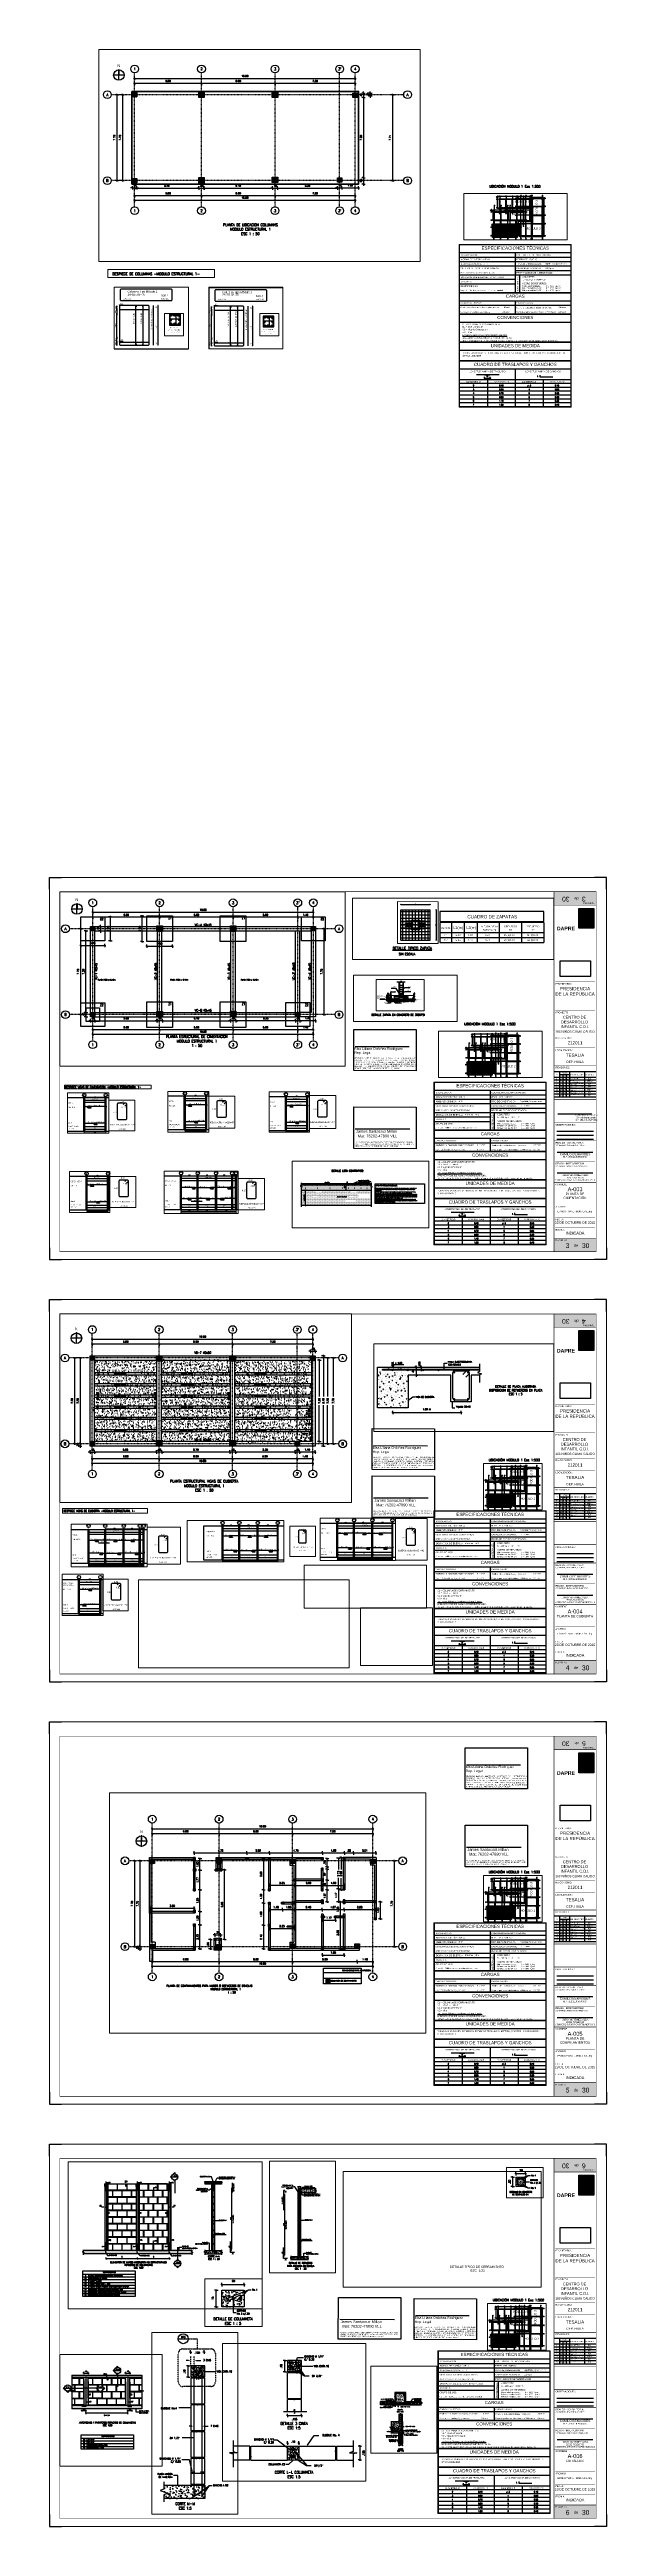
# Paper-space layout 'PLANTA DE COLUMNAS' of a CAD drawing. Header units: feet. Extents: x -977 to 23, y -3578 to 865.
# The model-space entities are those that its viewports show. They can reach past a viewport. Long polylines and large blocks are cut down to what shows.
import ezdxf
from ezdxf.enums import TextEntityAlignment as Align

# ---------------------------------------------------------------- set-up
doc = ezdxf.new("R2010")
doc.units = ezdxf.units.FT
doc.header["$MEASUREMENT"] = 0
for name, pattern in [('DASHED', [0.75, 0.5, -0.25]), ('EJES', [3, 2, -0.5, 0, -0.5]), ('HIDDEN', [0.375, 0.25, -0.125]), ('TRAZO_Y_PUNTOX2', [2, 1, -0.5, 0, -0.5])]:
    doc.linetypes.add(name, pattern=pattern)
doc.layers.get('DEFPOINTS').update_dxf_attribs({"lineweight": 0})
for name, color, linetype in [('A-EJES', 8, 'TRAZO_Y_PUNTOX2'), ('A_38-EXTERIOR 1', 251, 'Continuous'), ('A_ROTULO', 5, 'Continuous'), ('A_ROTULO-TEXTO 1', 3, 'Continuous'), ('A_ROTULO-TEXTO 2', 4, 'Continuous'), ('A_ROTULO-TEXTO 3', 8, 'Continuous'), ('ACERO', 6, 'Continuous'), ('ACERO-2', 11, 'Continuous'), ('ACERO-3', 4, 'Continuous'), ('ACERO-4', 2, 'Continuous'), ('AR', 2, 'Continuous'), ('AXI', 7, 'Continuous'), ('B-PLACA', 7, 'Continuous'), ('BLOQUES', 7, 'Continuous'), ('CAJA-EXT', 7, 'Continuous'), ('CAJA-GEN', 4, 'Continuous'), ('CAJA-REF', 7, 'Continuous'), ('Col', 7, 'Continuous'), ('COL-VIS', 1, 'Continuous'), ('COLUMNETAS', 6, 'Continuous'), ('COT', 4, 'Continuous'), ('COTAS', 1, 'Continuous'), ('DEF-REF', 7, 'Continuous'), ('DIM', 7, 'Continuous'), ('DIM-COL', 7, 'Continuous'), ('EJES', 9, 'EJES'), ('ESTR', 7, 'Continuous'), ('Estri', 7, 'Continuous'), ('FLECHAS', 7, 'Continuous'), ('FORMATO', 7, 'Continuous'), ('HATCH', 9, 'Continuous'), ('HATCH-COL', 9, 'Continuous'), ('L1', 7, 'Continuous'), ('LADRILLO', 10, 'Continuous'), ('Layer4', 4, 'Continuous'), ('LETRA', 7, 'Continuous'), ('M-VIEW', 140, 'Continuous'), ('MARCO', 3, 'Continuous'), ('MUROS', 1, 'Continuous'), ('NIVEL', 7, 'Continuous'), ('NOM-DESP', 7, 'Continuous'), ('PLACA', 3, 'Continuous'), ('PROV', 4, 'Continuous'), ('PROV1', 4, 'Continuous'), ('PROY', 2, 'HIDDEN'), ('PROYECCION', 3, 'Continuous'), ('T1', 7, 'Continuous'), ('TEXT', 11, 'Continuous'), ('TEXTO', 7, 'Continuous'), ('TX-E', 7, 'Continuous'), ('TX-EJES', 7, 'Continuous'), ('TX-V', 3, 'Continuous'), ('TX1', 60, 'Continuous'), ('VIGAS', 3, 'Continuous'), ('ZAPATAS', 5, 'Continuous')]:
    doc.layers.add(name, color=color, linetype=linetype)
for name, color, linetype, lineweight in [('A_ACHURADADOS', 9, 'Continuous', 0), ('A_COLS', 1, 'Continuous', 60), ('A_MURO', 7, 'Continuous', 40), ('A_TEXT', 154, 'Continuous', 0), ('A_TEXT-DIM', 54, 'Continuous', 13), ('A_TEXT-SIMB', 195, 'Continuous', 20), ('A_TEXT-TITL', 6, 'Continuous', 20), ('CONTORNO', 2, 'Continuous', 18), ('cuadros', 2, 'Continuous', 18), ('ESTRUCTURA', 20, 'Continuous', 0), ('Layer1', 7, 'Continuous', 25), ('ROTULO', 7, 'Continuous', 25), ('SEPARADOR', 2, 'Continuous', 5), ('Structural - Bearing_Pen_No__19', 255, 'Continuous', 0), ('TEXTO-1', 2, 'Continuous', 15), ('TX', 60, 'Continuous', 0)]:
    doc.layers.add(name, color=color, linetype=linetype, lineweight=lineweight)
doc.styles.add('ARIAL', font='arial.ttf')
doc.styles.add('D010N', font='romans.shx', dxfattribs={"height": 0.016})
doc.styles.add('D020N', font='romans.shx', dxfattribs={"height": 0.032})
doc.styles.add('D025N', font='romans.shx', dxfattribs={"height": 0.04})
doc.styles.add('D100N', font='romans.shx', dxfattribs={"height": 0.16})
doc.styles.add('D200N', font='romans.shx', dxfattribs={"width": 0.9, "height": 0.32})
doc.styles.add('DIM', font='arial.ttf')
doc.styles.add('GENERATED_STYLE_1', font='arial.ttf')
doc.styles.add('ROM', font='romans.shx')
doc.styles.add('ROMANS', font='romans.shx', dxfattribs={"width": 0.9})
doc.styles.add('ROMANT', font='arial.ttf', dxfattribs={"height": 0.9})
doc.styles.add('SETEYCO', font='ROMANS.shx', dxfattribs={"width": 0.9, "height": 0.24})
doc.styles.get("Standard").update_dxf_attribs({"font": 'arial.ttf'})
doc.dimstyles.new('CINCUENTA', dxfattribs={"dimtxt": 0.1, "dimasz": 0.08, "dimexe": 0.06, "dimexo": 0, "dimgap": 0.03, "dimtad": 0, "dimzin": 0, "dimdsep": 46, "dimtxsty": 'ROMANS', "dimblk1": 'OBLIQUE', "dimblk2": 'OBLIQUE', "dimsah": 1, "dimcen": 0, "dimdle": 0.1, "dimclrd": 1, "dimclre": 1, "dimclrt": 2, "dimadec": 0, "dimazin": 0, "dimtfac": 12.5, "dimtix": 1, "dimtmove": 0, "dimatfit": 3, "dimfxl": 1, "dimtvp": 1.25, "dimtolj": 1, "dimtzin": 0, "dimarcsym": 0})
doc.dimstyles.new('D010', dxfattribs={"dimtxt": 0.15, "dimasz": 0.008, "dimexe": 0, "dimexo": 0, "dimgap": 0.025, "dimtad": 1, "dimzin": 4, "dimdsep": 46, "dimtxsty": 'D010N', "dimblk1": 'DIMBLK', "dimblk2": 'DIMBLK', "dimsah": 1, "dimcen": 0.09, "dimse1": 1, "dimse2": 1, "dimclrd": 9, "dimclre": 256, "dimclrt": 256, "dimadec": 0, "dimazin": 0, "dimtfac": 6, "dimtix": 1, "dimtmove": 2, "dimatfit": 3, "dimfxl": 1, "dimtvp": 0.466667, "dimtolj": 1, "dimtzin": 4, "dimarcsym": 0})
doc.dimstyles.new('D010$7', dxfattribs={"dimtxt": 0.016, "dimasz": 0.016, "dimexe": 0, "dimexo": 0, "dimgap": 0.025, "dimtad": 1, "dimzin": 4, "dimdsep": 46, "dimtxsty": 'D010N', "dimblk1": 'DIMBLK', "dimblk2": 'DIMBLK', "dimsah": 1, "dimcen": 0.09, "dimse1": 1, "dimse2": 1, "dimclrd": 9, "dimclre": 256, "dimclrt": 256, "dimadec": 0, "dimazin": 0, "dimtfac": 6, "dimtix": 1, "dimtmove": 2, "dimatfit": 3, "dimfxl": 1, "dimtvp": 0.466667, "dimtolj": 1, "dimtzin": 4, "dimarcsym": 0})
doc.dimstyles.new('D020', dxfattribs={"dimtxt": 0.15, "dimasz": 0.016, "dimexe": 0, "dimexo": 0, "dimgap": 0.035, "dimtad": 1, "dimzin": 4, "dimdsep": 46, "dimtxsty": 'D020N', "dimblk1": 'DIMBLK', "dimblk2": 'DIMBLK', "dimsah": 1, "dimcen": 0.09, "dimse1": 1, "dimse2": 1, "dimclrd": 9, "dimclre": 256, "dimclrt": 256, "dimadec": 0, "dimazin": 0, "dimtfac": 6, "dimtix": 1, "dimtmove": 2, "dimatfit": 3, "dimfxl": 1, "dimtvp": 0.466667, "dimtolj": 1, "dimtzin": 4, "dimarcsym": 0})
doc.dimstyles.new('D020$7', dxfattribs={"dimtxt": 0.032, "dimasz": 0.032, "dimexe": 0, "dimexo": 0, "dimgap": 0.035, "dimtad": 1, "dimzin": 4, "dimdsep": 46, "dimtxsty": 'D020N', "dimblk1": 'DIMBLK', "dimblk2": 'DIMBLK', "dimsah": 1, "dimcen": 0.09, "dimse1": 1, "dimse2": 1, "dimclrd": 9, "dimclre": 256, "dimclrt": 256, "dimadec": 0, "dimazin": 0, "dimtfac": 6, "dimtix": 1, "dimtmove": 2, "dimatfit": 3, "dimfxl": 0, "dimtvp": 0.466667, "dimtolj": 1, "dimtzin": 4, "dimarcsym": 0})
doc.dimstyles.new('D025', dxfattribs={"dimtxt": 0.15, "dimasz": 0.02, "dimexe": 0, "dimexo": 0, "dimgap": 0.045, "dimtad": 1, "dimzin": 4, "dimdsep": 46, "dimtxsty": 'D025N', "dimblk1": 'DIMBLK', "dimblk2": 'DIMBLK', "dimsah": 1, "dimcen": 0.09, "dimse1": 1, "dimse2": 1, "dimclrd": 9, "dimclre": 256, "dimclrt": 256, "dimadec": 0, "dimazin": 0, "dimtfac": 6, "dimtix": 1, "dimtmove": 2, "dimatfit": 3, "dimfxl": 1, "dimtvp": 0.466667, "dimtolj": 1, "dimtzin": 4, "dimarcsym": 0})
doc.dimstyles.new('D100', dxfattribs={"dimtxt": 0.15, "dimasz": 0.08, "dimexe": 0, "dimexo": 0, "dimgap": 0.14, "dimtad": 1, "dimzin": 4, "dimdsep": 46, "dimtxsty": 'D100N', "dimblk1": 'DIMBLK', "dimblk2": 'DIMBLK', "dimsah": 1, "dimcen": 0.09, "dimse1": 1, "dimse2": 1, "dimclrd": 9, "dimclre": 256, "dimclrt": 256, "dimadec": 0, "dimazin": 0, "dimtfac": 6, "dimtix": 1, "dimtmove": 2, "dimatfit": 3, "dimfxl": 1, "dimtvp": 0.466667, "dimtolj": 1, "dimtzin": 4, "dimarcsym": 0})
doc.dimstyles.get("Standard").update_dxf_attribs({"dimtxt": 0.18, "dimasz": 0.18, "dimexe": 0.18, "dimexo": 0.0625, "dimgap": 0.09, "dimtad": 0, "dimtih": 1, "dimtoh": 1, "dimdec": 4, "dimzin": 0, "dimdsep": 46, "dimtxsty": 'Standard', "dimcen": 0.09, "dimadec": 0, "dimazin": 0, "dimtfac": 1, "dimtdec": 4, "dimtofl": 0, "dimtmove": 0, "dimatfit": 3, "dimfxl": 1, "dimtolj": 1, "dimtzin": 0, "dimarcsym": 0})
picture_1 = doc.add_image_def('image1.png', size_in_pixel=(300, 155))
pattern_1 = [(50, (61.878768, 43.482574), (0.0143452037, -0.0012550427), [0.0015, -0.0165]), (355, (61.878768, 43.482574), (-0.002775027, 0.015043843), [0.0012, -0.0132]), (100.4514, (61.879963, 43.48247), (0.011570188, 0.013788791), [0.001274804, -0.014022842]), (46.1842, (61.878768, 43.486574), (0.021344821, -0.00331038), [0.00225, -0.02475]), (96.6356, (61.880546, 43.486298), (0.018693254, 0.019482357), [0.001912206, -0.02103426]), (351.1842, (61.878768, 43.486574), (0.018693239, 0.019482372), [0.0018, -0.0198]), (21, (61.880768, 43.485574), (0.011938141, -0.008052378), [0.0015, -0.0165]), (326, (61.880768, 43.485574), (0.004866307, 0.014503001), [0.0012, -0.0132]), (71.4514, (61.881762, 43.484903), (0.0168044526, 0.00645061), [0.001274804, -0.014022842]), (37.5, (61.8787675, 43.4825744), (0.0002431971, 0.0066578771), [0, -0.01304, 0, -0.0134, 0, -0.01325]), (7.5, (61.8787675, 43.4825744), (0.0052613907, 0.0078882342), [0, -0.00764, 0, -0.01274, 0, -0.00505]), (327.5, (61.8743075, 43.4825744), (0.0106764487, -0.0004510974), [0, -0.005, 0, -0.0156, 0, -0.0207]), (317.5, (61.8723075, 43.482574), (0.0116637234, 0.0020020996), [0, -0.0065, 0, -0.01036, 0, -0.0147])]
pattern_2 = [(50, (0, 0), (0.07172602, -0.006275213), [0.0075, -0.0825]), (355, (0, 0), (-0.013875133, 0.075219213), [0.006, -0.066]), (100.451444, (0.00598, -0.00052), (0.057850885, 0.068944), [0.00637402, -0.07011421]), (46.1842, (0, 0.02), (0.10672413, -0.01655193), [0.01125, -0.12375]), (96.63564, (0.00889, 0.01862), (0.0934662, 0.09741186), [0.00956103, -0.10517138]), (351.18416, (0, 0.02), (0.0934662, 0.09741186), [0.009, -0.099]), (21, (0.01, 0.015), (0.059690705, -0.04026189), [0.0075, -0.0825]), (326, (0.01, 0.015), (0.024331533, 0.072515005), [0.006, -0.066]), (71.451445, (0.014974, 0.011645), (0.08402224, 0.032253115), [0.00637402, -0.07011421]), (37.5, (0, 0), (0.0012159855, 0.0332893854), [0, -0.0652, 0, -0.067, 0, -0.06625]), (7.5, (0, 0), (0.026306954, 0.039441171), [0, -0.0382, 0, -0.0637, 0, -0.02525]), (327.5, (-0.0223, 0), (0.0533822436, -0.002255487), [0, -0.025, 0, -0.078, 0, -0.1035]), (317.5, (-0.0323, 0), (0.058318617, 0.010010498), [0, -0.0325, 0, -0.0518, 0, -0.0735])]
pattern_3 = [(50, (10.401394, 0.9256), (0.07172602, -0.006275213), [0.0075, -0.0825]), (355, (10.401394, 0.9256), (-0.013875133, 0.075219213), [0.006, -0.066]), (100.451444, (10.40737, 0.92508), (0.057850885, 0.068944), [0.00637402, -0.07011421]), (46.1842, (10.40139, 0.9456), (0.10672413, -0.01655193), [0.01125, -0.12375]), (96.63564, (10.41029, 0.94422), (0.0934662, 0.09741186), [0.00956103, -0.10517138]), (351.18416, (10.40139, 0.9456), (0.0934662, 0.09741186), [0.009, -0.099]), (21, (10.411394, 0.9406), (0.059690705, -0.04026189), [0.0075, -0.0825]), (326, (10.411394, 0.9406), (0.024331533, 0.072515005), [0.006, -0.066]), (71.451445, (10.41637, 0.937246), (0.08402224, 0.032253115), [0.00637402, -0.07011421]), (37.5, (10.401394, 0.9256), (0.0012159855, 0.0332893854), [0, -0.0652, 0, -0.067, 0, -0.06625]), (7.5, (10.401394, 0.9256), (0.026306954, 0.039441171), [0, -0.0382, 0, -0.0637, 0, -0.02525]), (327.5, (10.379094, 0.9256), (0.0533822436, -0.002255487), [0, -0.025, 0, -0.078, 0, -0.1035]), (317.5, (10.369094, 0.9256), (0.058318617, 0.010010498), [0, -0.0325, 0, -0.0518, 0, -0.0735])]
pattern_4 = [(50, (76.04008, 0), (0.5738081, -0.0502017), [0.06, -0.66]), (355, (76.0401, 0), (-0.111001, 0.6017537), [0.048, -0.528]), (100.4514, (76.0879, -0.0042), (0.4628075, 0.5515516), [0.050992, -0.5609137]), (46.1842, (76.0401, 0.16), (0.853793, -0.132415), [0.09, -0.99]), (96.6356, (76.1112, 0.149), (0.74773, 0.779294), [0.076488, -0.84137]), (351.1842, (76.0401, 0.16), (0.7477296, 0.779295), [0.072, -0.792]), (21, (76.12008, 0.12), (0.4775256, -0.322095), [0.06, -0.66]), (326, (76.1201, 0.12), (0.1946523, 0.58012), [0.048, -0.528]), (71.4514, (76.15987, 0.09316), (0.672178, 0.2580244), [0.050992, -0.5609137]), (37.5, (76.04008, 0), (0.0097279, 0.2663151), [0, -0.5216, 0, -0.536, 0, -0.53]), (7.5, (76.04008, 0), (0.2104556, 0.3155294), [0, -0.3056, 0, -0.5096, 0, -0.202]), (327.5, (75.86168, 0), (0.42705795, -0.0180439), [0, -0.2, 0, -0.624, 0, -0.828]), (317.5, (75.78168, 0), (0.466549, 0.080084), [0, -0.26, 0, -0.4144, 0, -0.588])]
pattern_5 = [(50, (0, 0), (0.035863009, -0.0031376067), [0.00375, -0.04125]), (355, (0, 0), (-0.0069375667, 0.0376096067), [0.003, -0.033]), (100.451444, (0.00299, -0.00026), (0.0289254423, 0.0344719995), [0.0031870096, -0.0350571056]), (46.1842, (2e-18, 0.01), (0.0533620665, -0.008275964), [0.005625, -0.061875]), (96.635635, (0.004447, 0.00931), (0.046733097, 0.04870593), [0.004780517, -0.052585688]), (351.184164, (2e-18, 0.01), (0.046733097, 0.04870593), [0.0045, -0.0495]), (21, (0.005, 0.0075), (0.0298453526, -0.0201309445), [0.00375, -0.04125]), (326, (0.005, 0.0075), (0.0121657666, 0.0362575023), [0.003, -0.033]), (71.451445, (0.007487, 0.005822), (0.042011119, 0.0161265576), [0.0031870095, -0.0350571056]), (37.5, (0, 0), (0.00060799277, 0.0166446927), [0, -0.0326, 0, -0.0335, 0, -0.033125]), (7.5, (0, 0), (0.0131534769, 0.0197205856), [0, -0.0191, 0, -0.03185, 0, -0.012625]), (327.5, (-0.01115, 2e-18), (0.0266911218, -0.0011277436), [0, -0.0125, 0, -0.039, 0, -0.05175]), (317.5, (-0.01615, 4e-18), (0.0291593085, 0.0050052491), [0, -0.01625, 0, -0.0259, 0, -0.03675])]
pattern_6 = [(50, (-256.56999, -176.166913), (0.021517805, -0.001882564), [0.00225, -0.02475]), (355, (-256.56999, -176.166913), (-0.00416254, 0.022565764), [0.0018, -0.0198]), (100.4514, (-256.568197, -176.16707), (0.017355281, 0.020683186), [0.001912206, -0.021034263]), (46.1842, (-256.56999, -176.160913), (0.032017231, -0.00496557), [0.003375, -0.037125]), (96.6356, (-256.567322, -176.161327), (0.02803988, 0.029223536), [0.00286831, -0.03155139]), (351.1842, (-256.56999, -176.160913), (0.02803986, 0.029223558), [0.0027, -0.0297]), (21, (-256.56699, -176.162413), (0.017907212, -0.012078567), [0.00225, -0.02475]), (326, (-256.56699, -176.162413), (0.00729946, 0.021754501), [0.0018, -0.0198]), (71.4514, (-256.565498, -176.16342), (0.025206679, 0.009675915), [0.001912206, -0.021034263]), (37.5, (-256.5699906, -176.166913), (0.0003647957, 0.0099868156), [0, -0.01956, 0, -0.0201, 0, -0.019875]), (7.5, (-256.569991, -176.166913), (0.007892086, 0.0118323514), [0, -0.01146, 0, -0.01911, 0, -0.007575]), (327.5, (-256.5766806, -176.166913), (0.016014673, -0.0006766462), [0, -0.0075, 0, -0.0234, 0, -0.03105]), (317.5, (-256.57968, -176.166913), (0.017495585, 0.0030031495), [0, -0.00975, 0, -0.01554, 0, -0.02205])]
pattern_7 = [(315, (218.668747, -124.818555), (0.022097087, 0.022097087), [])]
pattern_8 = [(315, (220.718726, -123.018556), (0.022097087, 0.022097087), [])]
pattern_9 = [(315, (221.068742, -123.018556), (0.022097087, 0.022097087), [])]
pattern_10 = [(225, (111.352893, -157.441378), (0.022097087, -0.022097087), [])]
pattern_11 = [(315, (225.418723, -124.818556), (0.022097087, 0.022097087), [])]
pattern_12 = [(315, (234.918724, -127.418557), (0.022097087, 0.022097087), [])]
pattern_13 = [(315, (232.118724, -130.118556), (0.022097087, 0.022097087), [])]
pattern_14 = [(315, (230.168724, -130.118556), (0.022097087, 0.022097087), [])]
pattern_15 = [(315, (225.418725, -130.118556), (0.022097087, 0.022097087), [])]
pattern_16 = [(315, (220.518747, -130.118557), (0.022097087, 0.022097087), [])]
pattern_17 = [(315, (218.668754, -130.118556), (0.022097087, 0.022097087), [])]
pattern_18 = [(315, (218.668754, -126.768556), (0.022097087, 0.022097087), [])]
pattern_19 = [(315, (232.118724, -124.718582), (0.022097087, 0.022097087), [])]
pattern_20 = [(315, (225.418723, -126.018556), (0.022097087, 0.022097087), [])]
pattern_21 = [(315, (214.718746, -126.818555), (0.022097087, 0.022097087), [])]
pattern_22 = [(315, (218.668754, -127.968556), (0.022097087, 0.022097087), [])]
pattern_23 = [(315, (218.668726, -122.018556), (0.022097087, 0.022097087), [])]
pattern_24 = [(315, (218.668726, -123.04356), (0.022097087, 0.022097087), [])]
pattern_25 = [(315, (225.418723, -122.018557), (0.022097087, 0.022097087), [])]
pattern_26 = [(315, (227.668724, -123.943556), (0.022097087, 0.022097087), [])]
pattern_27 = [(315, (230.168724, -127.243556), (0.022097087, 0.022097087), [])]
pattern_28 = [(315, (232.118724, -127.243556), (0.022097087, 0.022097087), [])]
pattern_29 = [(315, (232.118724, -125.893556), (0.022097087, 0.022097087), [])]
pattern_30 = [(315, (230.168724, -123.943556), (0.022097087, 0.022097087), [])]
pattern_31 = [(315, (234.918724, -125.893556), (0.022097087, 0.022097087), [])]
pattern_32 = [(315, (220.518747, -129.268556), (0.022097087, 0.022097087), [])]
pattern_33 = [(315, (221.018746, -129.268556), (0.022097087, 0.022097087), [])]
pattern_34 = [(315, (225.418724, -127.993556), (0.022097087, 0.022097087), [])]
pattern_35 = [(315, (227.668724, -125.968556), (0.022097087, 0.022097087), [])]
pattern_36 = [(315, (230.168724, -122.018556), (0.022097087, 0.022097087), [])]
pattern_37 = [(315, (369.845088, -234.214634), (0.022097087, 0.022097087), [])]
pattern_38 = [(315, (373.39509, -234.114633), (0.022097087, 0.022097087), [])]
pattern_39 = [(315, (374.59509, -235.46463), (0.022097087, 0.022097087), [])]
pattern_40 = [(45, (221.70067, 0.05195), (-0.044194174, 0.044194174), [])]
pattern_41 = [(45, (222.20068, 0.05207), (-0.044194174, 0.044194174), [])]
pattern_42 = [(45, (222.200625, 0.10121), (-0.044194174, 0.044194174), [])]
pattern_43 = [(45, (220.95068, 0.10207), (-0.044194174, 0.044194174), [])]
pattern_44 = [(45, (222.20068, 0.05207), (-0.044194174, 0.044194174), [])]
pattern_45 = [(45, (222.200404, 4e-08), (-0.044194174, 0.044194174), [])]
pattern_46 = [(45, (239.339916, 0.823893), (-0.044194174, 0.044194174), [])]

# ---------------------------------------------------------------- blocks, each defined once
blk = doc.blocks.new('A$C69DA0BC3')
at = {"true_color": 0x024b36}
h = blk.add_hatch(color=128, dxfattribs=at)
h.dxf.hatch_style = 2
h.paths.add_polyline_path([(0.0164, -0.003), (-0.0056, -0.003), (-0.0056, 0.0261), (0.0164, 0.0261)])
at = {"true_color": 0xffffff}
h = blk.add_hatch(color=7, dxfattribs=at)
edge = h.paths.add_edge_path()
edge.add_spline(control_points=[(0.0045, 0.0063), (0.0045, 0.0063), (0.0045, 0.0043), (0.0045, 0.0043), (0.0045, 0.0043), (0.0033, 0.0059), (0.0032, 0.006), (0.0031, 0.0062), (0.003, 0.0063), (0.0027, 0.0063), (0.0024, 0.0063), (0.0022, 0.006), (0.0022, 0.0057), (0.0022, 0.0057), (0.0022, 0.0033), (0.0022, 0.0033), (0.0022, 0.0033), (0.003, 0.0033), (0.003, 0.0033), (0.003, 0.0033), (0.003, 0.0052), (0.003, 0.0052), (0.003, 0.0052), (0.003, 0.0052), (0.003, 0.0052), (0.003, 0.0052), (0.0039, 0.004), (0.0042, 0.0037), (0.0043, 0.0036), (0.0045, 0.0033), (0.0048, 0.0033), (0.0051, 0.0033), (0.0053, 0.0035), (0.0053, 0.0038), (0.0053, 0.0038), (0.0053, 0.0042), (0.0053, 0.0042), (0.0053, 0.0042), (0.0053, 0.0062), (0.0053, 0.0062), (0.0053, 0.0062), (0.0053, 0.0063), (0.0053, 0.0063), (0.0053, 0.0063), (0.0053, 0.0063), (0.0053, 0.0063), (0.0053, 0.0063), (0.0045, 0.0063), (0.0045, 0.0063)], knot_values=[0, 0, 0, 0, 1, 1, 1, 2, 2, 2, 3, 3, 3, 4, 4, 4, 5, 5, 5, 6, 6, 6, 7, 7, 7, 8, 8, 8, 9, 9, 9, 10, 10, 10, 11, 11, 11, 12, 12, 12, 13, 13, 13, 14, 14, 14, 15, 15, 15, 16, 16, 16, 16], degree=3, periodic=0)
edge = h.paths.add_edge_path()
edge.add_spline(control_points=[(-0.0025, 0.0056), (-0.0025, 0.0056), (-0.0013, 0.0056), (-0.0013, 0.0056), (-0.0013, 0.0056), (-0.0013, 0.0063), (-0.0013, 0.0063), (-0.0013, 0.0063), (-0.0031, 0.0063), (-0.0031, 0.0063), (-0.0033, 0.0063), (-0.0035, 0.0062), (-0.0035, 0.0059), (-0.0035, 0.0059), (-0.0035, 0.0033), (-0.0035, 0.0033), (-0.0035, 0.0033), (-0.0028, 0.0033), (-0.0028, 0.0033), (-0.0028, 0.0033), (-0.0028, 0.0042), (-0.0028, 0.0042), (-0.0028, 0.0042), (-0.0028, 0.0042), (-0.0028, 0.0042), (-0.0028, 0.0044), (-0.0027, 0.0045), (-0.0025, 0.0045), (-0.0025, 0.0045), (-0.0016, 0.0045), (-0.0016, 0.0045), (-0.0016, 0.0045), (-0.0016, 0.0047), (-0.0016, 0.0047), (-0.0016, 0.0047), (-0.0016, 0.005), (-0.0016, 0.005), (-0.0016, 0.005), (-0.0016, 0.0052), (-0.0016, 0.0052), (-0.0016, 0.0052), (-0.0025, 0.0052), (-0.0025, 0.0052), (-0.0026, 0.0052), (-0.0028, 0.0052), (-0.0028, 0.0054), (-0.0028, 0.0055), (-0.0026, 0.0056), (-0.0025, 0.0056)], knot_values=[0, 0, 0, 0, 1, 1, 1, 2, 2, 2, 3, 3, 3, 4, 4, 4, 5, 5, 5, 6, 6, 6, 7, 7, 7, 8, 8, 8, 9, 9, 9, 10, 10, 10, 11, 11, 11, 12, 12, 12, 13, 13, 13, 14, 14, 14, 15, 15, 15, 16, 16, 16, 16], degree=3, periodic=0)
h.paths.add_polyline_path([(0.0017, 0.0063), (-0.0006, 0.0063), (-0.0007, 0.0063), (-0.0007, 0.0063), (-0.0007, 0.0063), (-0.0007, 0.0063), (-0.0007, 0.0063), (-0.0008, 0.0063), (-0.0008, 0.0063), (-0.0008, 0.0063), (-0.0008, 0.0063), (-0.0008, 0.0063), (-0.0009, 0.0063), (-0.0009, 0.0063), (-0.0009, 0.0063), (-0.0009, 0.0063), (-0.0009, 0.0062), (-0.0009, 0.0062), (-0.001, 0.0062), (-0.001, 0.0062), (-0.001, 0.0062), (-0.001, 0.0062), (-0.001, 0.0061), (-0.001, 0.0061), (-0.001, 0.0061), (-0.001, 0.0061), (-0.001, 0.0061), (-0.001, 0.0061), (-0.001, 0.006), (-0.0011, 0.006), (-0.0011, 0.006), (-0.0011, 0.006), (-0.0011, 0.0059), (-0.0011, 0.0059), (-0.0011, 0.0038), (-0.0011, 0.0037), (-0.0011, 0.0037), (-0.0011, 0.0037), (-0.0011, 0.0037), (-0.001, 0.0037), (-0.001, 0.0036), (-0.001, 0.0036), (-0.001, 0.0036), (-0.001, 0.0036), (-0.001, 0.0036), (-0.001, 0.0035), (-0.001, 0.0035), (-0.001, 0.0035), (-0.001, 0.0035), (-0.001, 0.0035), (-0.0009, 0.0035), (-0.0009, 0.0034), (-0.0009, 0.0034), (-0.0009, 0.0034), (-0.0009, 0.0034), (-0.0009, 0.0034), (-0.0008, 0.0034), (-0.0008, 0.0034), (-0.0008, 0.0034), (-0.0008, 0.0034), (-0.0008, 0.0034), (-0.0007, 0.0033), (-0.0007, 0.0033), (-0.0007, 0.0033), (-0.0007, 0.0033), (-0.0007, 0.0033), (-0.0006, 0.0033), (0.0017, 0.0033), (0.0017, 0.0033), (0.0017, 0.0033), (0.0017, 0.0033), (0.0017, 0.0033), (0.0018, 0.0033), (0.0018, 0.0034), (0.0018, 0.0034), (0.0018, 0.0034), (0.0018, 0.0034), (0.0019, 0.0034), (0.0019, 0.0034), (0.0019, 0.0034), (0.0019, 0.0034), (0.0019, 0.0034), (0.0019, 0.0034), (0.002, 0.0035), (0.002, 0.0035), (0.002, 0.0035), (0.002, 0.0035), (0.002, 0.0035), (0.002, 0.0035), (0.002, 0.0036), (0.002, 0.0036), (0.002, 0.0036), (0.0021, 0.0036), (0.0021, 0.0036), (0.0021, 0.0037), (0.0021, 0.0037), (0.0021, 0.0037), (0.0021, 0.0037), (0.0021, 0.0037), (0.0021, 0.0038), (0.0021, 0.0059), (0.0021, 0.0059), (0.0021, 0.006), (0.0021, 0.006), (0.0021, 0.006), (0.0021, 0.006), (0.0021, 0.0061), (0.0021, 0.0061), (0.002, 0.0061), (0.002, 0.0061), (0.002, 0.0061), (0.002, 0.0061), (0.002, 0.0062), (0.002, 0.0062), (0.002, 0.0062), (0.002, 0.0062), (0.002, 0.0062), (0.0019, 0.0062), (0.0019, 0.0063), (0.0019, 0.0063), (0.0019, 0.0063), (0.0019, 0.0063), (0.0019, 0.0063), (0.0018, 0.0063), (0.0018, 0.0063), (0.0018, 0.0063), (0.0018, 0.0063), (0.0018, 0.0063), (0.0017, 0.0063), (0.0017, 0.0063), (0.0017, 0.0063), (0.0017, 0.0063)])
h.paths.add_polyline_path([(0, 0.0056), (0.0011, 0.0056), (0.0011, 0.0056), (0.0012, 0.0056), (0.0012, 0.0055), (0.0013, 0.0055), (0.0013, 0.0054), (0.0013, 0.0054), (0.0013, 0.0053), (0.0013, 0.0043), (0.0013, 0.0043), (0.0013, 0.0042), (0.0013, 0.0041), (0.0013, 0.0041), (0.0012, 0.0041), (0.0012, 0.004), (0.0011, 0.004), (0.001, 0.004), (-0.0001, 0.004), (-0.0001, 0.004), (-0.0002, 0.0041), (-0.0002, 0.0041), (-0.0003, 0.0041), (-0.0003, 0.0042), (-0.0003, 0.0042), (-0.0003, 0.0043), (-0.0003, 0.0043), (-0.0003, 0.0053), (-0.0003, 0.0054), (-0.0003, 0.0054), (-0.0003, 0.0055), (-0.0002, 0.0055), (-0.0002, 0.0056), (-0.0001, 0.0056), (-0.0001, 0.0056)])
at = {"true_color": 0xe5361f}
h = blk.add_hatch(color=22, dxfattribs=at)
h.dxf.hatch_style = 2
h.paths.add_polyline_path([(0.0011, 0.0224), (0.0097, 0.0224), (0.0139, 0.0151), (0.0097, 0.0078), (0.0011, 0.0078), (-0.0031, 0.0151)])
at = {"true_color": 0xffffff}
h = blk.add_hatch(color=7, dxfattribs=at)
h.paths.add_polyline_path([(0.0083, 0.0153), (0.0024, 0.0153), (0.0024, 0.0153), (0.0037, 0.0179), (0.0038, 0.0179), (0.0042, 0.0179), (0.0043, 0.0177), (0.0044, 0.0176), (0.0045, 0.0174), (0.0046, 0.0173), (0.0048, 0.0172), (0.0049, 0.0171), (0.0051, 0.0171), (0.0053, 0.0171), (0.0054, 0.0171), (0.0056, 0.0171), (0.0058, 0.0171), (0.0059, 0.0172), (0.0061, 0.0173), (0.0062, 0.0174), (0.0063, 0.0176), (0.0064, 0.0177), (0.0065, 0.0179), (0.007, 0.0179), (0.007, 0.0178), (0.0084, 0.0153), (0.0084, 0.0153)])
h.paths.add_polyline_path([(0.0107, 0.0163), (0.0105, 0.0163), (0.0103, 0.0162), (0.0102, 0.0162), (0.01, 0.0161), (0.0099, 0.016), (0.0098, 0.0159), (0.0097, 0.0158), (0.0096, 0.0156), (0.0095, 0.0155), (0.0095, 0.0153), (0.0095, 0.0153), (0.0089, 0.0153), (0.0089, 0.0153), (0.0073, 0.0183), (0.0072, 0.0183), (0.0066, 0.0183), (0.0065, 0.0183), (0.0065, 0.0185), (0.0065, 0.0187), (0.0064, 0.0188), (0.0063, 0.019), (0.0062, 0.0191), (0.006, 0.0192), (0.0059, 0.0193), (0.0057, 0.0194), (0.0056, 0.0194), (0.0054, 0.0194), (0.0052, 0.0194), (0.005, 0.0194), (0.0049, 0.0193), (0.0047, 0.0193), (0.0046, 0.0191), (0.0044, 0.019), (0.0043, 0.0189), (0.0043, 0.0187), (0.0042, 0.0186), (0.0042, 0.0184), (0.0041, 0.0183), (0.0035, 0.0183), (0.0035, 0.0183), (0.0034, 0.0182), (0.0034, 0.0182), (0.0018, 0.0153), (0.0018, 0.0153), (0.0013, 0.0153), (0.0013, 0.0154), (0.0012, 0.0155), (0.0012, 0.0157), (0.0011, 0.0158), (0.001, 0.0159), (0.0008, 0.016), (0.0007, 0.0161), (0.0006, 0.0162), (0.0004, 0.0162), (0.0002, 0.0163), (0.0001, 0.0163), (-0.0001, 0.0162), (-0.0003, 0.0162), (-0.0005, 0.0161), (-0.0006, 0.016), (-0.0007, 0.0159), (-0.0009, 0.0157), (-0.0009, 0.0156), (-0.001, 0.0154), (-0.0011, 0.0152), (-0.0011, 0.0151), (-0.001, 0.0149), (-0.001, 0.0147), (-0.0009, 0.0145), (-0.0008, 0.0144), (-0.0007, 0.0142), (-0.0006, 0.0141), (-0.0004, 0.014), (-0.0003, 0.0139), (-0.0001, 0.0139), (0.0001, 0.0139), (0.0003, 0.0139), (0.0004, 0.0139), (0.0006, 0.014), (0.0007, 0.014), (0.0009, 0.0141), (0.001, 0.0142), (0.0011, 0.0144), (0.0012, 0.0145), (0.0012, 0.0146), (0.0013, 0.0148), (0.0013, 0.0149), (0.0018, 0.0149), (0.0019, 0.0148), (0.0034, 0.012), (0.0035, 0.0119), (0.0042, 0.0119), (0.0042, 0.0117), (0.0042, 0.0116), (0.0043, 0.0114), (0.0044, 0.0113), (0.0045, 0.0112), (0.0046, 0.011), (0.0048, 0.011), (0.0049, 0.0109), (0.0051, 0.0108), (0.0053, 0.0108), (0.0055, 0.0108), (0.0056, 0.0108), (0.0058, 0.0109), (0.006, 0.011), (0.0061, 0.0111), (0.0062, 0.0112), (0.0063, 0.0113), (0.0064, 0.0115), (0.0065, 0.0116), (0.0065, 0.0118), (0.0065, 0.0119), (0.0073, 0.0119), (0.0073, 0.0119), (0.0089, 0.0149), (0.0089, 0.0149), (0.0095, 0.0149), (0.0095, 0.0147), (0.0096, 0.0146), (0.0096, 0.0144), (0.0097, 0.0143), (0.0098, 0.0142), (0.01, 0.0141), (0.0101, 0.014), (0.0102, 0.014), (0.0104, 0.0139), (0.0106, 0.0139), (0.0107, 0.0139), (0.0109, 0.0139), (0.0111, 0.014), (0.0113, 0.0141), (0.0114, 0.0142), (0.0115, 0.0143), (0.0117, 0.0144), (0.0117, 0.0146), (0.0118, 0.0147), (0.0118, 0.0149), (0.0119, 0.0151), (0.0118, 0.0153), (0.0118, 0.0155), (0.0117, 0.0157), (0.0116, 0.0158), (0.0115, 0.0159), (0.0113, 0.016), (0.0112, 0.0161), (0.011, 0.0162), (0.0108, 0.0163)])
h.paths.add_polyline_path([(0.005, 0.0131), (0.0048, 0.0131), (0.0047, 0.013), (0.0045, 0.0129), (0.0044, 0.0128), (0.0043, 0.0126), (0.0042, 0.0125), (0.0042, 0.0124), (0.0037, 0.0124), (0.0037, 0.0124), (0.0024, 0.0149), (0.0024, 0.0149), (0.0084, 0.0149), (0.0084, 0.0148), (0.007, 0.0124), (0.007, 0.0124), (0.0065, 0.0124), (0.0064, 0.0125), (0.0063, 0.0127), (0.0062, 0.0128), (0.0061, 0.0129), (0.006, 0.013), (0.0058, 0.0131), (0.0057, 0.0132), (0.0055, 0.0132), (0.0053, 0.0132), (0.0052, 0.0132)])
h = blk.add_hatch(color=7, dxfattribs=at)
edge = h.paths.add_edge_path()
edge.add_spline(control_points=[(0.0054, 0.0034), (0.0054, 0.0034), (0.0064, 0.006), (0.0064, 0.006), (0.0064, 0.006), (0.0066, 0.0063), (0.007, 0.0063), (0.0073, 0.0063), (0.0074, 0.0061), (0.0074, 0.006), (0.0075, 0.0059), (0.0085, 0.0034), (0.0085, 0.0034), (0.0085, 0.0034), (0.0069, 0.0034), (0.0069, 0.0034), (0.0069, 0.0034), (0.0069, 0.004), (0.0069, 0.004), (0.0069, 0.004), (0.0075, 0.004), (0.0075, 0.004), (0.0075, 0.004), (0.007, 0.0052), (0.007, 0.0052), (0.007, 0.0052), (0.007, 0.0053), (0.007, 0.0053), (0.0069, 0.0053), (0.0069, 0.0053), (0.0068, 0.0052), (0.0068, 0.0051), (0.0062, 0.0034), (0.0062, 0.0034), (0.0062, 0.0034), (0.0054, 0.0034), (0.0054, 0.0034)], knot_values=[0, 0, 0, 0, 1, 1, 1, 2, 2, 2, 3, 3, 3, 4, 4, 4, 5, 5, 5, 6, 6, 6, 7, 7, 7, 8, 8, 8, 9, 9, 9, 10, 10, 10, 11, 11, 11, 12, 12, 12, 12], degree=3, periodic=0)
h.paths.add_polyline_path([(0.0114, 0.0063), (0.0086, 0.0063), (0.0086, 0.0063), (0.0086, 0.0033), (0.0086, 0.0033), (0.0114, 0.0033), (0.0114, 0.0033), (0.0114, 0.0033), (0.0114, 0.0033), (0.0115, 0.0033), (0.0115, 0.0034), (0.0115, 0.0034), (0.0115, 0.0034), (0.0116, 0.0034), (0.0116, 0.0034), (0.0116, 0.0034), (0.0116, 0.0034), (0.0116, 0.0034), (0.0117, 0.0035), (0.0117, 0.0035), (0.0117, 0.0035), (0.0117, 0.0035), (0.0117, 0.0035), (0.0117, 0.0036), (0.0118, 0.0036), (0.0118, 0.0036), (0.0118, 0.0036), (0.0118, 0.0037), (0.0118, 0.0037), (0.0118, 0.0037), (0.0118, 0.0037), (0.0118, 0.0038), (0.0118, 0.0059), (0.0118, 0.0059), (0.0118, 0.006), (0.0118, 0.006), (0.0118, 0.006), (0.0118, 0.006), (0.0118, 0.0061), (0.0118, 0.0061), (0.0117, 0.0061), (0.0117, 0.0061), (0.0117, 0.0062), (0.0117, 0.0062), (0.0117, 0.0062), (0.0117, 0.0062), (0.0117, 0.0062), (0.0116, 0.0063), (0.0116, 0.0063), (0.0116, 0.0063), (0.0116, 0.0063), (0.0115, 0.0063), (0.0115, 0.0063), (0.0115, 0.0063), (0.0115, 0.0063), (0.0114, 0.0063), (0.0114, 0.0063), (0.0114, 0.0063)])
h.paths.add_polyline_path([(0.0097, 0.0056), (0.0108, 0.0056), (0.0108, 0.0056), (0.0109, 0.0056), (0.011, 0.0055), (0.011, 0.0055), (0.011, 0.0054), (0.0111, 0.0054), (0.0111, 0.0053), (0.0111, 0.0043), (0.0111, 0.0043), (0.011, 0.0042), (0.011, 0.0041), (0.011, 0.0041), (0.0109, 0.0041), (0.0109, 0.004), (0.0108, 0.004), (0.0108, 0.004), (0.0097, 0.004), (0.0096, 0.004), (0.0095, 0.0041), (0.0095, 0.0041), (0.0094, 0.0041), (0.0094, 0.0042), (0.0094, 0.0042), (0.0094, 0.0043), (0.0094, 0.0043), (0.0094, 0.0053), (0.0094, 0.0054), (0.0094, 0.0054), (0.0094, 0.0055), (0.0095, 0.0055), (0.0095, 0.0056), (0.0096, 0.0056), (0.0096, 0.0056)])
h = blk.add_hatch(color=7, dxfattribs=at)
edge = h.paths.add_edge_path()
edge.add_spline(control_points=[(0.013, 0.0056), (0.013, 0.0056), (0.0142, 0.0056), (0.0142, 0.0056), (0.0142, 0.0056), (0.0142, 0.0063), (0.0142, 0.0063), (0.0142, 0.0063), (0.0124, 0.0063), (0.0124, 0.0063), (0.0122, 0.0063), (0.012, 0.0062), (0.012, 0.0059), (0.012, 0.0059), (0.012, 0.0059), (0.012, 0.0059), (0.012, 0.0059), (0.012, 0.0038), (0.012, 0.0038), (0.012, 0.0038), (0.012, 0.0038), (0.012, 0.0038), (0.012, 0.0035), (0.0122, 0.0033), (0.0124, 0.0033), (0.0124, 0.0033), (0.0142, 0.0033), (0.0142, 0.0033), (0.0142, 0.0033), (0.0142, 0.0041), (0.0142, 0.0041), (0.0142, 0.0041), (0.013, 0.0041), (0.013, 0.0041), (0.0129, 0.0041), (0.0128, 0.0042), (0.0127, 0.0043), (0.0128, 0.0044), (0.0129, 0.0045), (0.013, 0.0045), (0.013, 0.0045), (0.0139, 0.0045), (0.0139, 0.0045), (0.0139, 0.0045), (0.0139, 0.0047), (0.0139, 0.0047), (0.0139, 0.0047), (0.0139, 0.005), (0.0139, 0.005), (0.0139, 0.005), (0.0139, 0.0052), (0.0139, 0.0052), (0.0139, 0.0052), (0.013, 0.0052), (0.013, 0.0052), (0.0129, 0.0052), (0.0128, 0.0052), (0.0127, 0.0054), (0.0128, 0.0055), (0.0129, 0.0056), (0.013, 0.0056)], knot_values=[0, 0, 0, 0, 1, 1, 1, 2, 2, 2, 3, 3, 3, 4, 4, 4, 5, 5, 5, 6, 6, 6, 7, 7, 7, 8, 8, 8, 9, 9, 9, 10, 10, 10, 11, 11, 11, 12, 12, 12, 13, 13, 13, 14, 14, 14, 15, 15, 15, 16, 16, 16, 17, 17, 17, 18, 18, 18, 19, 19, 19, 20, 20, 20, 20], degree=3, periodic=0)
at = {"color": 128, "true_color": 0x024b36}
blk.add_lwpolyline([(0.0164, -0.003), (-0.0056, -0.003), (-0.0056, 0.0261), (0.0164, 0.0261), (0.0164, -0.003)], dxfattribs=at)
at = {"color": 7, "lineweight": 0, "true_color": 0xffffff}
for points, knots in [([(-0.0025, 0.0056), (-0.0025, 0.0056), (-0.0013, 0.0056), (-0.0013, 0.0056), (-0.0013, 0.0056), (-0.0013, 0.0063), (-0.0013, 0.0063), (-0.0013, 0.0063), (-0.0031, 0.0063), (-0.0031, 0.0063), (-0.0033, 0.0063), (-0.0035, 0.0062), (-0.0035, 0.0059), (-0.0035, 0.0059), (-0.0035, 0.0033), (-0.0035, 0.0033), (-0.0035, 0.0033), (-0.0028, 0.0033), (-0.0028, 0.0033), (-0.0028, 0.0033), (-0.0028, 0.0042), (-0.0028, 0.0042), (-0.0028, 0.0042), (-0.0028, 0.0042), (-0.0028, 0.0042), (-0.0028, 0.0044), (-0.0027, 0.0045), (-0.0025, 0.0045), (-0.0025, 0.0045), (-0.0016, 0.0045), (-0.0016, 0.0045), (-0.0016, 0.0045), (-0.0016, 0.0047), (-0.0016, 0.0047), (-0.0016, 0.0047), (-0.0016, 0.005), (-0.0016, 0.005), (-0.0016, 0.005), (-0.0016, 0.0052), (-0.0016, 0.0052), (-0.0016, 0.0052), (-0.0025, 0.0052), (-0.0025, 0.0052), (-0.0026, 0.0052), (-0.0028, 0.0052), (-0.0028, 0.0054), (-0.0028, 0.0055), (-0.0026, 0.0056), (-0.0025, 0.0056)], [0, 0, 0, 0, 1, 1, 1, 2, 2, 2, 3, 3, 3, 4, 4, 4, 5, 5, 5, 6, 6, 6, 7, 7, 7, 8, 8, 8, 9, 9, 9, 10, 10, 10, 11, 11, 11, 12, 12, 12, 13, 13, 13, 14, 14, 14, 15, 15, 15, 16, 16, 16, 16]), ([(0.0107, 0.0163), (0.0101, 0.0163), (0.0096, 0.0159), (0.0095, 0.0153), (0.0095, 0.0153), (0.0089, 0.0153), (0.0089, 0.0153), (0.0089, 0.0153), (0.0072, 0.0183), (0.0072, 0.0183), (0.0072, 0.0183), (0.0065, 0.0183), (0.0065, 0.0183), (0.0065, 0.0189), (0.006, 0.0194), (0.0053, 0.0194), (0.0047, 0.0194), (0.0042, 0.0189), (0.0041, 0.0183), (0.0041, 0.0183), (0.0035, 0.0183), (0.0035, 0.0183), (0.0035, 0.0183), (0.0034, 0.0182), (0.0034, 0.0182), (0.0034, 0.0182), (0.0018, 0.0153), (0.0018, 0.0153), (0.0018, 0.0153), (0.0013, 0.0153), (0.0013, 0.0153), (0.0012, 0.0159), (0.0007, 0.0163), (0.0001, 0.0163), (-0.0005, 0.0163), (-0.0011, 0.0157), (-0.0011, 0.0151), (-0.0011, 0.0144), (-0.0005, 0.0139), (0.0001, 0.0139), (0.0007, 0.0139), (0.0012, 0.0143), (0.0013, 0.0149), (0.0013, 0.0149), (0.0018, 0.0149), (0.0018, 0.0149), (0.0018, 0.0149), (0.0035, 0.0119), (0.0035, 0.0119), (0.0035, 0.0119), (0.0042, 0.0119), (0.0042, 0.0119), (0.0042, 0.0113), (0.0047, 0.0108), (0.0053, 0.0108), (0.006, 0.0108), (0.0065, 0.0113), (0.0065, 0.0119), (0.0065, 0.0119), (0.0073, 0.0119), (0.0073, 0.0119), (0.0073, 0.0119), (0.0089, 0.0149), (0.0089, 0.0149), (0.0089, 0.0149), (0.0095, 0.0149), (0.0095, 0.0149), (0.0096, 0.0143), (0.0101, 0.0139), (0.0107, 0.0139), (0.0113, 0.0139), (0.0119, 0.0144), (0.0119, 0.0151), (0.0119, 0.0157), (0.0113, 0.0163), (0.0107, 0.0163)], [0, 0, 0, 0, 1, 1, 1, 2, 2, 2, 3, 3, 3, 4, 4, 4, 5, 5, 5, 6, 6, 6, 7, 7, 7, 8, 8, 8, 9, 9, 9, 10, 10, 10, 11, 11, 11, 12, 12, 12, 13, 13, 13, 14, 14, 14, 15, 15, 15, 16, 16, 16, 17, 17, 17, 18, 18, 18, 19, 19, 19, 20, 20, 20, 21, 21, 21, 22, 22, 22, 23, 23, 23, 24, 24, 24, 25, 25, 25, 25]), ([(0.0017, 0.0063), (0.0017, 0.0063), (-0.0006, 0.0063), (-0.0006, 0.0063), (-0.0009, 0.0063), (-0.0011, 0.0062), (-0.0011, 0.0059), (-0.0011, 0.0059), (-0.0011, 0.0038), (-0.0011, 0.0038), (-0.0011, 0.0035), (-0.0009, 0.0033), (-0.0006, 0.0033), (-0.0006, 0.0033), (0.0017, 0.0033), (0.0017, 0.0033), (0.0019, 0.0033), (0.0021, 0.0035), (0.0021, 0.0038), (0.0021, 0.0038), (0.0021, 0.0059), (0.0021, 0.0059), (0.0021, 0.0062), (0.0019, 0.0063), (0.0017, 0.0063)], [0, 0, 0, 0, 1, 1, 1, 2, 2, 2, 3, 3, 3, 4, 4, 4, 5, 5, 5, 6, 6, 6, 7, 7, 7, 8, 8, 8, 8]), ([(0.0013, 0.0043), (0.0013, 0.0042), (0.0012, 0.004), (0.0011, 0.004), (0.0011, 0.004), (-0.0001, 0.004), (-0.0001, 0.004), (-0.0002, 0.004), (-0.0003, 0.0042), (-0.0003, 0.0043), (-0.0003, 0.0043), (-0.0003, 0.0053), (-0.0003, 0.0053), (-0.0003, 0.0055), (-0.0002, 0.0056), (-0.0001, 0.0056), (-0.0001, 0.0056), (0.0011, 0.0056), (0.0011, 0.0056), (0.0012, 0.0056), (0.0013, 0.0055), (0.0013, 0.0053), (0.0013, 0.0053), (0.0013, 0.0043), (0.0013, 0.0043)], [0, 0, 0, 0, 1, 1, 1, 2, 2, 2, 3, 3, 3, 4, 4, 4, 5, 5, 5, 6, 6, 6, 7, 7, 7, 8, 8, 8, 8]), ([(0.0045, 0.0063), (0.0045, 0.0063), (0.0045, 0.0043), (0.0045, 0.0043), (0.0045, 0.0043), (0.0033, 0.0059), (0.0032, 0.006), (0.0031, 0.0062), (0.003, 0.0063), (0.0027, 0.0063), (0.0024, 0.0063), (0.0022, 0.006), (0.0022, 0.0057), (0.0022, 0.0057), (0.0022, 0.0033), (0.0022, 0.0033), (0.0022, 0.0033), (0.003, 0.0033), (0.003, 0.0033), (0.003, 0.0033), (0.003, 0.0052), (0.003, 0.0052), (0.003, 0.0052), (0.003, 0.0052), (0.003, 0.0052), (0.003, 0.0052), (0.0039, 0.004), (0.0042, 0.0037), (0.0043, 0.0036), (0.0045, 0.0033), (0.0048, 0.0033), (0.0051, 0.0033), (0.0053, 0.0035), (0.0053, 0.0038), (0.0053, 0.0038), (0.0053, 0.0042), (0.0053, 0.0042), (0.0053, 0.0042), (0.0053, 0.0062), (0.0053, 0.0062), (0.0053, 0.0062), (0.0053, 0.0063), (0.0053, 0.0063), (0.0053, 0.0063), (0.0053, 0.0063), (0.0053, 0.0063), (0.0053, 0.0063), (0.0045, 0.0063), (0.0045, 0.0063)], [0, 0, 0, 0, 1, 1, 1, 2, 2, 2, 3, 3, 3, 4, 4, 4, 5, 5, 5, 6, 6, 6, 7, 7, 7, 8, 8, 8, 9, 9, 9, 10, 10, 10, 11, 11, 11, 12, 12, 12, 13, 13, 13, 14, 14, 14, 15, 15, 15, 16, 16, 16, 16]), ([(0.0037, 0.0179), (0.0037, 0.0179), (0.0042, 0.0179), (0.0042, 0.0179), (0.0044, 0.0174), (0.0048, 0.0171), (0.0053, 0.0171), (0.0059, 0.0171), (0.0063, 0.0174), (0.0065, 0.0179), (0.0065, 0.0179), (0.007, 0.0179), (0.007, 0.0179), (0.007, 0.0179), (0.0084, 0.0153), (0.0084, 0.0153), (0.0084, 0.0153), (0.0024, 0.0153), (0.0024, 0.0153), (0.0024, 0.0153), (0.0037, 0.0179), (0.0037, 0.0179)], [0, 0, 0, 0, 1, 1, 1, 2, 2, 2, 3, 3, 3, 4, 4, 4, 5, 5, 5, 6, 6, 6, 7, 7, 7, 7]), ([(0.007, 0.0124), (0.007, 0.0124), (0.0065, 0.0124), (0.0065, 0.0124), (0.0063, 0.0128), (0.0059, 0.0132), (0.0053, 0.0132), (0.0048, 0.0132), (0.0043, 0.0128), (0.0042, 0.0124), (0.0042, 0.0124), (0.0037, 0.0124), (0.0037, 0.0124), (0.0037, 0.0124), (0.0024, 0.0149), (0.0024, 0.0149), (0.0024, 0.0149), (0.0084, 0.0149), (0.0084, 0.0149), (0.0084, 0.0149), (0.007, 0.0124), (0.007, 0.0124)], [0, 0, 0, 0, 1, 1, 1, 2, 2, 2, 3, 3, 3, 4, 4, 4, 5, 5, 5, 6, 6, 6, 7, 7, 7, 7]), ([(0.0054, 0.0034), (0.0054, 0.0034), (0.0064, 0.006), (0.0064, 0.006), (0.0064, 0.006), (0.0066, 0.0063), (0.007, 0.0063), (0.0073, 0.0063), (0.0074, 0.0061), (0.0074, 0.006), (0.0075, 0.0059), (0.0085, 0.0034), (0.0085, 0.0034), (0.0085, 0.0034), (0.0069, 0.0034), (0.0069, 0.0034), (0.0069, 0.0034), (0.0069, 0.004), (0.0069, 0.004), (0.0069, 0.004), (0.0075, 0.004), (0.0075, 0.004), (0.0075, 0.004), (0.007, 0.0052), (0.007, 0.0052), (0.007, 0.0052), (0.007, 0.0053), (0.007, 0.0053), (0.0069, 0.0053), (0.0069, 0.0053), (0.0068, 0.0052), (0.0068, 0.0051), (0.0062, 0.0034), (0.0062, 0.0034), (0.0062, 0.0034), (0.0054, 0.0034), (0.0054, 0.0034)], [0, 0, 0, 0, 1, 1, 1, 2, 2, 2, 3, 3, 3, 4, 4, 4, 5, 5, 5, 6, 6, 6, 7, 7, 7, 8, 8, 8, 9, 9, 9, 10, 10, 10, 11, 11, 11, 12, 12, 12, 12]), ([(0.0114, 0.0063), (0.0114, 0.0063), (0.0092, 0.0063), (0.0092, 0.0063), (0.0092, 0.0063), (0.0091, 0.0063), (0.0091, 0.0063), (0.0091, 0.0063), (0.0086, 0.0063), (0.0086, 0.0063), (0.0086, 0.0063), (0.0086, 0.0033), (0.0086, 0.0033), (0.0086, 0.0033), (0.0091, 0.0033), (0.0091, 0.0033), (0.0091, 0.0033), (0.0092, 0.0033), (0.0092, 0.0033), (0.0092, 0.0033), (0.0114, 0.0033), (0.0114, 0.0033), (0.0116, 0.0033), (0.0118, 0.0035), (0.0118, 0.0038), (0.0118, 0.0038), (0.0118, 0.0059), (0.0118, 0.0059), (0.0118, 0.0062), (0.0116, 0.0063), (0.0114, 0.0063)], [0, 0, 0, 0, 1, 1, 1, 2, 2, 2, 3, 3, 3, 4, 4, 4, 5, 5, 5, 6, 6, 6, 7, 7, 7, 8, 8, 8, 9, 9, 9, 10, 10, 10, 10]), ([(0.0111, 0.0043), (0.0111, 0.0042), (0.0109, 0.004), (0.0108, 0.004), (0.0108, 0.004), (0.0097, 0.004), (0.0097, 0.004), (0.0095, 0.004), (0.0094, 0.0042), (0.0094, 0.0043), (0.0094, 0.0043), (0.0094, 0.0053), (0.0094, 0.0053), (0.0094, 0.0055), (0.0095, 0.0056), (0.0097, 0.0056), (0.0097, 0.0056), (0.0108, 0.0056), (0.0108, 0.0056), (0.0109, 0.0056), (0.0111, 0.0055), (0.0111, 0.0053), (0.0111, 0.0053), (0.0111, 0.0043), (0.0111, 0.0043)], [0, 0, 0, 0, 1, 1, 1, 2, 2, 2, 3, 3, 3, 4, 4, 4, 5, 5, 5, 6, 6, 6, 7, 7, 7, 8, 8, 8, 8]), ([(0.013, 0.0056), (0.013, 0.0056), (0.0142, 0.0056), (0.0142, 0.0056), (0.0142, 0.0056), (0.0142, 0.0063), (0.0142, 0.0063), (0.0142, 0.0063), (0.0124, 0.0063), (0.0124, 0.0063), (0.0122, 0.0063), (0.012, 0.0062), (0.012, 0.0059), (0.012, 0.0059), (0.012, 0.0059), (0.012, 0.0059), (0.012, 0.0059), (0.012, 0.0038), (0.012, 0.0038), (0.012, 0.0038), (0.012, 0.0038), (0.012, 0.0038), (0.012, 0.0035), (0.0122, 0.0033), (0.0124, 0.0033), (0.0124, 0.0033), (0.0142, 0.0033), (0.0142, 0.0033), (0.0142, 0.0033), (0.0142, 0.0041), (0.0142, 0.0041), (0.0142, 0.0041), (0.013, 0.0041), (0.013, 0.0041), (0.0129, 0.0041), (0.0128, 0.0042), (0.0127, 0.0043), (0.0128, 0.0044), (0.0129, 0.0045), (0.013, 0.0045), (0.013, 0.0045), (0.0139, 0.0045), (0.0139, 0.0045), (0.0139, 0.0045), (0.0139, 0.0047), (0.0139, 0.0047), (0.0139, 0.0047), (0.0139, 0.005), (0.0139, 0.005), (0.0139, 0.005), (0.0139, 0.0052), (0.0139, 0.0052), (0.0139, 0.0052), (0.013, 0.0052), (0.013, 0.0052), (0.0129, 0.0052), (0.0128, 0.0052), (0.0127, 0.0054), (0.0128, 0.0055), (0.0129, 0.0056), (0.013, 0.0056)], [0, 0, 0, 0, 1, 1, 1, 2, 2, 2, 3, 3, 3, 4, 4, 4, 5, 5, 5, 6, 6, 6, 7, 7, 7, 8, 8, 8, 9, 9, 9, 10, 10, 10, 11, 11, 11, 12, 12, 12, 13, 13, 13, 14, 14, 14, 15, 15, 15, 16, 16, 16, 17, 17, 17, 18, 18, 18, 19, 19, 19, 20, 20, 20, 20])]:
    blk.add_open_spline(points, degree=3, knots=knots, dxfattribs=at)
at = {"color": 7, "true_color": 0xffffff, "char_height": 0.00105, "width": 0.022024, "attachment_point": 1}
for s, insert in [('\\pxqc;{\\fArial Narrow|b0|i0|c0|p34;PROYECTOS DE DESARROLLO}', (-0.0056, 0.0015)), ('\\pxqc;{\\fArial Narrow|b0|i0|c0|p34;FONDO FINANCIERO DE}', (-0.0056, 0.0028))]:
    blk.add_mtext(s, dxfattribs=dict(at, insert=insert))
blk = doc.blocks.new('A$C320239D2')
at = {"insert": (-0.0171, -0.0043), "char_height": 0.005292, "attachment_point": 1}
blk.add_mtext_dynamic_manual_height_columns('{\\fArial|b1|i0|c0|p34;DAPRE}', width=0.000214, gutter_width=1, heights=[0], dxfattribs=at)
blk = doc.blocks.new('RÓTULO 12-01-13')
at = {"layer": 'A_ROTULO'}
for points in [[(0.5483, 0.446), (0.6013, 0.446), (0.6013, 0.429), (0.5483, 0.429)], [(0.5483, 0.011), (0.6013, 0.011), (0.6013, -0.006), (0.5483, -0.006)]]:
    blk.add_hatch(color=9, dxfattribs=at).paths.add_polyline_path(points)
for points, const_width in [([(0.5483, 0.446), (-0.0727, 0.446), (-0.0727, -0.006), (0.5483, -0.006)], 0.0007), ([(0.5483, 0.429), (0.6013, 0.429)], 0.0007), ([(0.5498, 0.3328), (0.5998, 0.3328)], 0.0003), ([(0.5498, 0.2968), (0.5998, 0.2968)], 0.0003), ([(0.5498, 0.2648), (0.5998, 0.2648)], 0.0003), ([(0.5498, 0.2498), (0.5998, 0.2498)], 0.0003), ([(0.5483, 0.2278), (0.6013, 0.2278)], 0.0007), ([(0.5483, 0.1852), (0.6013, 0.1852)], 0.0007), ([(0.5483, 0.1562), (0.6013, 0.1562)], 0.0007), ([(0.5483, 0.1332), (0.6013, 0.1332)], 0.0007), ([(0.5498, 0.1071), (0.5998, 0.1071)], 0.0003), ([(0.5483, 0.081), (0.6013, 0.081)], 0.0007), ([(0.5498, 0.053), (0.5998, 0.053)], 0.0003), ([(0.5498, 0.037), (0.5998, 0.037)], 0.0003), ([(0.5483, 0.011), (0.6013, 0.011)], 0.0007), ([(0.5498, 0.024), (0.5998, 0.024)], 0.0003)]:
    blk.add_lwpolyline(points, dxfattribs=dict(at, const_width=const_width))
at = {"layer": 'A_ROTULO', "const_width": 0.0007}
blk.add_lwpolyline([(0.5483, 0.446), (0.6013, 0.446), (0.6013, -0.006), (0.5483, -0.006)], close=True, dxfattribs=at)
at = {"layer": 'A_ROTULO-TEXTO 2'}
for p, q in [((0.6013, 0.22), (0.5483, 0.22)), ((0.6013, 0.1878), (0.5483, 0.1878)), ((0.5518, 0.1452), (0.5978, 0.1452)), ((0.5518, 0.1402), (0.5978, 0.1402)), ((0.5518, 0.1352), (0.5978, 0.1352)), ((0.5523, 0.1191), (0.5973, 0.1191)), ((0.5523, 0.093), (0.5973, 0.093))]:
    blk.add_line(p, q, dxfattribs=at)
for points in [[(0.5552, 0.22), (0.5552, 0.1878)], [(0.5677, 0.22), (0.5677, 0.1878)], [(0.5867, 0.22), (0.5867, 0.1878)], [(0.5483, 0.2131), (0.6013, 0.2131)], [(0.5483, 0.2096), (0.6013, 0.2096)], [(0.5483, 0.2061), (0.6013, 0.2061)], [(0.5483, 0.2026), (0.6013, 0.2026)], [(0.5483, 0.1992), (0.6013, 0.1992)], [(0.5483, 0.1957), (0.6013, 0.1957)], [(0.5483, 0.1922), (0.6013, 0.1922)], [(0.5552, 0.2165), (0.5677, 0.2165)], [(0.5594, 0.2165), (0.5594, 0.1878)], [(0.5636, 0.2165), (0.5636, 0.1878)]]:
    blk.add_lwpolyline(points, dxfattribs=at)
at = {"layer": 'A_ROTULO-TEXTO 3'}
for points in [[(-0.0857, 0.449), (-0.0857, 0.464), (-0.0707, 0.464)], [(0.6143, 0.449), (0.6143, 0.464), (0.5993, 0.464)], [(-0.0857, -0.001), (-0.0857, -0.016), (-0.0707, -0.016)], [(0.6143, -0.001), (0.6143, -0.016), (0.5993, -0.016)]]:
    blk.add_lwpolyline(points, dxfattribs=at)
at = {"layer": 'DEFPOINTS'}
blk.add_lwpolyline([(-0.0857, -0.016), (0.6143, -0.016), (0.6143, 0.464), (-0.0857, 0.464)], close=True, dxfattribs=at)
for name, p, xscale, yscale, zscale in [('A$C69DA0BC3', (0.5842, 0.4026), 0.8576336514004169, 0.8576336514004169, 0.8576336514004169), ('A$C320239D2', (0.567, 0.4059), 0.8824143185696901, 0.8824143185696901, 0.8824143185696901)]:
    blk.add_blockref(name, p, dxfattribs=dict(xscale=xscale, yscale=yscale, zscale=zscale))
at = {"layer": 'A_ROTULO-TEXTO 1'}
blk.add_text('CONSORCIO FABRICAS FONADE 2013', height=0.001942, dxfattribs=at).set_placement((0.55, 0.083))
at = {"layer": 'A_ROTULO-TEXTO 1', "insert": (0.5483, 0.0456), "char_height": 0.002, "width": 0.052405, "attachment_point": 1}
blk.add_mtext('\\pxqc;ESTRUCTURAL - MODULO 1.dwg', dxfattribs=at)
at = {"layer": 'A_ROTULO-TEXTO 1', "text_generation_flag": 6}
blk.add_attdef('PLANO_NO_-', text='', height=0.006, dxfattribs=at).set_placement((0.5678, 0.4337), align=Align.TOP_LEFT)
blk.add_attdef('PLANO_NO_--', text='', height=0.006, dxfattribs=at).set_placement((0.5835, 0.4337), align=Align.TOP_RIGHT)
at = {"layer": 'A_ROTULO-TEXTO 1'}
for tag, height, p in [('PROPIETARIO1', 0.004, (0.5748, 0.3222)), ('PROPIETARIO2', 0.004, (0.5748, 0.3155)), ('ENTIDAD/REPRESENTANTE', 0.00252, (0.5748, 0.303)), ('PROYECTO1', 0.004, (0.5748, 0.2865)), ('PROYECTO2', 0.004, (0.5748, 0.2807)), ('NO-CONVENIO', 0.004, (0.5748, 0.2543)), ('PROYECTO3', 0.004, (0.5748, 0.2748)), ('PROYECTO4', 0.004, (0.5748, 0.2689)), ('LOCALIZACION1', 0.004, (0.5748, 0.2387)), ('LOCALIZACION2', 0.0028, (0.5748, 0.2309)), ('EMPRESA', 0.0028, (0.5748, 0.1084)), ('MATRICULA1', 0.002, (0.5748, 0.1121)), ('REALIZO', 0.0028, (0.5748, 0.1151)), ('COD-PLANO', 0.005, (0.5748, 0.0699)), ('CONTIENE-1', 0.003, (0.5748, 0.065)), ('CONTIENE-2', 0.003, (0.5748, 0.06)), ('MATRICULA2', 0.002, (0.5748, 0.0859)), ('REVISO', 0.0028, (0.5748, 0.089)), ('CONTIENE-3', 0.003, (0.5748, 0.055)), ('FECHA', 0.003, (0.5748, 0.0291)), ('ESCALA', 0.0035, (0.5748, 0.0156))]:
    blk.add_attdef(tag, text='', height=height, dxfattribs=at).set_placement(p, align=Align.CENTER)
for tag, p, height in [('CEDULA/NIT', (0.5603, 0.2989), 0.00252), ('PLANO_NO--', (0.5835, -0.0013), 0.006)]:
    blk.add_attdef(tag, p, '', height=height, dxfattribs=at)
blk.add_attdef('PLANO_NO-', text='', height=0.006, dxfattribs=at).set_placement((0.5678, -0.0013), align=Align.RIGHT)
at = {"layer": 'A_ROTULO-TEXTO 2'}
for s, height, p in [('FECHA', 0.00146, (0.5615, 0.2183)), ('No.', 0.00146, (0.5521, 0.2165)), ('05', 0.00146, (0.5518, 0.1974)), ('06', 0.00146, (0.5518, 0.194)), ('07', 0.00146, (0.5518, 0.1905)), ('4', 0.00146, (0.5518, 0.2009)), ('2', 0.00146, (0.5518, 0.2078)), ('3', 0.00146, (0.5518, 0.2044)), ('1', 0.00146, (0.5518, 0.2113)), ('17', 0.00146, (0.5573, 0.2113)), ('30', 0.00146, (0.5573, 0.2078)), ('31', 0.00146, (0.5573, 0.2044)), ('05', 0.00146, (0.5573, 0.2009)), ('24', 0.00146, (0.5573, 0.1974)), ('08', 0.00146, (0.5573, 0.194)), ('23', 0.00146, (0.5573, 0.1905)), ('d', 0.00146, (0.5573, 0.2148)), ('06', 0.00146, (0.5615, 0.2009)), ('04', 0.00146, (0.5615, 0.1974)), ('09', 0.00146, (0.5615, 0.194)), ('12', 0.00146, (0.5615, 0.2113)), ('12', 0.00146, (0.5615, 0.2078)), ('12', 0.00146, (0.5615, 0.2044)), ('10', 0.00146, (0.5615, 0.1905)), ('m', 0.00146, (0.5615, 0.2148)), ('13', 0.00146, (0.5657, 0.2113)), ('13', 0.00146, (0.5657, 0.2078)), ('13', 0.00146, (0.5657, 0.2044)), ('15', 0.00146, (0.5657, 0.2009)), ('15', 0.00146, (0.5657, 0.1974)), ('15', 0.00146, (0.5657, 0.194)), ('15', 0.00146, (0.5657, 0.1905)), ('a', 0.00146, (0.5657, 0.2148)), ('MODIFICACIONES', 0.001458, (0.5769, 0.2161)), ('ELABORO', 0.00146, (0.5929, 0.2161)), ('INTERV.', 0.00146, (0.593, 0.2078)), ('INTERV.', 0.00146, (0.593, 0.1974)), ('PSA', 0.00146, (0.593, 0.2113)), ('PSA', 0.00146, (0.593, 0.2044)), ('PSA', 0.00146, (0.593, 0.2009)), ('PSA', 0.00146, (0.593, 0.194)), ('PSA', 0.00146, (0.593, 0.1905))]:
    blk.add_text(s, height=height, dxfattribs=at).set_placement(p, align=Align.MIDDLE_CENTER)
at = {"layer": 'A_ROTULO-TEXTO 2', "attachment_point": 1, "rotation": 180}
for s, insert, char_height, width in [('\\pxqc;de', (0.6015, 0.4354), 0.0035, 0.05), ('PLANO No:', (0.5993, 0.4305), 0.002, 0.048848)]:
    blk.add_mtext(s, dxfattribs=dict(at, insert=insert, char_height=char_height, width=width))
at = {"layer": 'A_ROTULO-TEXTO 2', "attachment_point": 1}
for s, insert, char_height, width in [('PROPIETARIO: ', (0.5503, 0.3313), 0.002, 0.048848), ('PROYECTO:', (0.5503, 0.2953), 0.002, 0.048848), ('No. CONVENIO:', (0.5503, 0.2633), 0.002, 0.048848), ('LOCALIZACION:', (0.5503, 0.2479), 0.002, 0.048848), ('REVISIONES:', (0.5503, 0.2263), 0.002, 0.048848), ('OBSERVACIONES:', (0.5503, 0.1543), 0.002, 0.048848), ('CONSORCIO PSA CONSULTORES', (0.5502, 0.1284), 0.0016, 0.039078), ('REALIZO - CONSULTORIA:', (0.5503, 0.1317), 0.002, 0.048848), ('CONSORCIO FABRICAS FONADE 2013', (0.5502, 0.1022), 0.0016, 0.042037), ('REVISO - INTERVENTORIA:', (0.5503, 0.1056), 0.002, 0.048848), ('CONTIENE:', (0.5503, 0.0795), 0.002, 0.048848), ('ARCHIVO:', (0.5503, 0.0515), 0.002, 0.048848), ('FECHA:', (0.5503, 0.0355), 0.002, 0.048848), ('ESCALA:', (0.5503, 0.0225), 0.002, 0.048848), ('PLANO No:', (0.5503, 0.0095), 0.002, 0.048848), ('\\pxqc;de', (0.551, 0.0036), 0.0035, 0.05)]:
    blk.add_mtext(s, dxfattribs=dict(at, insert=insert, char_height=char_height, width=width))
at = {"layer": 'A_ROTULO-TEXTO 2', "char_height": 0.001049, "attachment_point": 1, "style": 'ARIAL'}
for s, insert, width in [('MEMORIAS ESTRUCTURALES', (0.568, 0.2093), 0.009836), ('PLANIMETRIA, MEMORIAS Y TANQUES', (0.5681, 0.2057), 0.019298), ('PLANIMETRIA, MEMORIAS Y TANQUES', (0.5681, 0.2023), 0.019298), ('PLANIMETRIA, MEMORIAS Y TANQUES', (0.5681, 0.1988), 0.019298), ('PLANIMETRIA, MEMORIAS Y TANQUES', (0.5681, 0.1953), 0.019298), ('ENTREGA FINAL', (0.5681, 0.1919), 0.019298)]:
    blk.add_mtext(s, dxfattribs=dict(at, insert=insert, width=width))
at = {"layer": 'A_ROTULO-TEXTO 2', "insert": (0.5681, 0.212), "char_height": 0.001312, "attachment_point": 1, "style": 'ARIAL'}
blk.add_mtext('PLANIMETRIA', dxfattribs=at)
image = blk.add_image(picture_1, insert=(0.5561, 0.3397), size_in_units=(0.038, 0.0196))
image.dxf.flags = 7
blk = doc.blocks.new('DIMBLK')
for q in [(0, 2), (0, -2), (-1, 0), (1, 0)]:
    blk.add_line((0, 0), q)
blk.add_circle((0, 0), 0.5)
blk = doc.blocks.new('*D184')
at = {"layer": 'DEFPOINTS', "color": 0, "transparency": 16777216}
for p in [(-81.68, -83.917), (-82.301, -91.617), (-81.401, -91.617)]:
    blk.add_point(p, dxfattribs=at)
at = {"layer": 'DIM', "color": 9, "lineweight": -2, "transparency": 16777216}
blk.add_line((-82.301, -83.997), (-82.301, -91.537), dxfattribs=at)
at = {"layer": 'DIM', "color": 9, "lineweight": -2, "transparency": 16777216, "xscale": 0.08, "yscale": 0.08, "zscale": 0.08}
for p, rotation in [((-82.301, -83.917), 90), ((-82.301, -91.617), 270)]:
    blk.add_blockref('DIMBLK', p, dxfattribs=dict(at, rotation=rotation))
at = {"layer": 'DIM', "transparency": 16777216, "insert": (-82.521, -87.767), "char_height": 0.16, "attachment_point": 5, "rotation": 90, "style": 'D100N'}
blk.add_mtext('\\A1;7.70', dxfattribs=at)
blk = doc.blocks.new('*D185')
at = {"layer": 'DEFPOINTS', "color": 0, "transparency": 16777216}
for p in [(-81.68, -83.917), (-82.801, -91.617), (-81.451, -91.617)]:
    blk.add_point(p, dxfattribs=at)
at = {"layer": 'DIM', "color": 9, "lineweight": -2, "transparency": 16777216}
blk.add_line((-82.801, -83.997), (-82.801, -91.537), dxfattribs=at)
at = {"layer": 'DIM', "color": 9, "lineweight": -2, "transparency": 16777216, "xscale": 0.08, "yscale": 0.08, "zscale": 0.08}
for p, rotation in [((-82.801, -83.917), 90), ((-82.801, -91.617), 270)]:
    blk.add_blockref('DIMBLK', p, dxfattribs=dict(at, rotation=rotation))
at = {"layer": 'DIM', "transparency": 16777216, "insert": (-83.021, -87.767), "char_height": 0.16, "attachment_point": 5, "rotation": 90, "style": 'D100N'}
blk.add_mtext('\\A1;7.70', dxfattribs=at)
blk = doc.blocks.new('*D186')
at = {"layer": 'DEFPOINTS', "color": 0, "transparency": 16777216}
for p in [(-58.698, -83.917), (-61.101, -91.624), (-58.051, -91.624)]:
    blk.add_point(p, dxfattribs=at)
at = {"layer": 'DIM', "color": 9, "lineweight": -2, "transparency": 16777216}
blk.add_line((-58.051, -83.997), (-58.051, -91.544), dxfattribs=at)
at = {"layer": 'DIM', "color": 9, "lineweight": -2, "transparency": 16777216, "xscale": 0.08, "yscale": 0.08, "zscale": 0.08}
for p, rotation in [((-58.051, -83.917), 90), ((-58.051, -91.624), 270)]:
    blk.add_blockref('DIMBLK', p, dxfattribs=dict(at, rotation=rotation))
at = {"layer": 'DIM', "transparency": 16777216, "insert": (-58.271, -87.77), "char_height": 0.16, "attachment_point": 5, "rotation": 90, "style": 'D100N'}
blk.add_mtext('\\A1;7.71', dxfattribs=at)
blk = doc.blocks.new('*D187')
at = {"layer": 'DEFPOINTS', "color": 0, "transparency": 16777216}
for p in [(-68.601, -91.773), (-61.401, -92.845), (-68.601, -92.974)]:
    blk.add_point(p, dxfattribs=at)
at = {"layer": 'DIM', "color": 9, "lineweight": -2, "transparency": 16777216}
blk.add_line((-61.481, -92.974), (-68.521, -92.974), dxfattribs=at)
at = {"layer": 'DIM', "color": 9, "lineweight": -2, "transparency": 16777216, "xscale": 0.08, "yscale": 0.08, "zscale": 0.08, "rotation": 180}
blk.add_blockref('DIMBLK', (-68.601, -92.974), dxfattribs=at)
at = {"layer": 'DIM', "color": 9, "lineweight": -2, "transparency": 16777216, "xscale": 0.08, "yscale": 0.08, "zscale": 0.08}
blk.add_blockref('DIMBLK', (-61.401, -92.974), dxfattribs=at)
at = {"layer": 'DIM', "transparency": 16777216, "insert": (-65.001, -92.754), "char_height": 0.16, "attachment_point": 5, "style": 'D100N'}
blk.add_mtext('\\A1;7.20', dxfattribs=at)
blk = doc.blocks.new('*D188')
at = {"layer": 'DEFPOINTS', "color": 0, "transparency": 16777216}
for p in [(-75.201, -91.822), (-68.601, -91.773), (-75.201, -92.974)]:
    blk.add_point(p, dxfattribs=at)
at = {"layer": 'DIM', "color": 9, "lineweight": -2, "transparency": 16777216}
blk.add_line((-68.681, -92.974), (-75.121, -92.974), dxfattribs=at)
at = {"layer": 'DIM', "color": 9, "lineweight": -2, "transparency": 16777216, "xscale": 0.08, "yscale": 0.08, "zscale": 0.08, "rotation": 180}
blk.add_blockref('DIMBLK', (-75.201, -92.974), dxfattribs=at)
at = {"layer": 'DIM', "color": 9, "lineweight": -2, "transparency": 16777216, "xscale": 0.08, "yscale": 0.08, "zscale": 0.08}
blk.add_blockref('DIMBLK', (-68.601, -92.974), dxfattribs=at)
at = {"layer": 'DIM', "transparency": 16777216, "insert": (-71.901, -92.754), "char_height": 0.16, "attachment_point": 5, "style": 'D100N'}
blk.add_mtext('\\A1;6.60', dxfattribs=at)
blk = doc.blocks.new('*D189')
at = {"layer": 'DEFPOINTS', "color": 0, "transparency": 16777216}
for p in [(-81.201, -91.822), (-75.201, -91.822), (-81.201, -92.974)]:
    blk.add_point(p, dxfattribs=at)
at = {"layer": 'DIM', "color": 9, "lineweight": -2, "transparency": 16777216}
blk.add_line((-75.281, -92.974), (-81.121, -92.974), dxfattribs=at)
at = {"layer": 'DIM', "color": 9, "lineweight": -2, "transparency": 16777216, "xscale": 0.08, "yscale": 0.08, "zscale": 0.08, "rotation": 180}
blk.add_blockref('DIMBLK', (-81.201, -92.974), dxfattribs=at)
at = {"layer": 'DIM', "color": 9, "lineweight": -2, "transparency": 16777216, "xscale": 0.08, "yscale": 0.08, "zscale": 0.08}
blk.add_blockref('DIMBLK', (-75.201, -92.974), dxfattribs=at)
at = {"layer": 'DIM', "transparency": 16777216, "insert": (-78.201, -92.754), "char_height": 0.16, "attachment_point": 5, "style": 'D100N'}
blk.add_mtext('\\A1;6.00', dxfattribs=at)
blk = doc.blocks.new('*D190')
at = {"layer": 'DEFPOINTS', "color": 0, "transparency": 16777216}
for p in [(-61.401, -91.624), (-81.201, -91.822), (-61.401, -93.372)]:
    blk.add_point(p, dxfattribs=at)
at = {"layer": 'DIM', "color": 9, "lineweight": -2, "transparency": 16777216}
blk.add_line((-81.121, -93.372), (-61.481, -93.372), dxfattribs=at)
at = {"layer": 'DIM', "color": 9, "lineweight": -2, "transparency": 16777216, "xscale": 0.08, "yscale": 0.08, "zscale": 0.08, "rotation": 180}
blk.add_blockref('DIMBLK', (-81.201, -93.372), dxfattribs=at)
at = {"layer": 'DIM', "color": 9, "lineweight": -2, "transparency": 16777216, "xscale": 0.08, "yscale": 0.08, "zscale": 0.08}
blk.add_blockref('DIMBLK', (-61.401, -93.372), dxfattribs=at)
at = {"layer": 'DIM', "transparency": 16777216, "insert": (-71.301, -93.152), "char_height": 0.16, "attachment_point": 5, "style": 'D100N'}
blk.add_mtext('\\A1;19.80', dxfattribs=at)
blk = doc.blocks.new('*D191')
at = {"layer": 'DEFPOINTS', "color": 0, "transparency": 16777216}
for p in [(-68.601, -82.913), (-68.601, -83.774), (-61.401, -83.774)]:
    blk.add_point(p, dxfattribs=at)
at = {"layer": 'DIM', "color": 9, "lineweight": -2, "transparency": 16777216}
blk.add_line((-61.481, -82.913), (-68.521, -82.913), dxfattribs=at)
at = {"layer": 'DIM', "color": 9, "lineweight": -2, "transparency": 16777216, "xscale": 0.08, "yscale": 0.08, "zscale": 0.08, "rotation": 180}
blk.add_blockref('DIMBLK', (-68.601, -82.913), dxfattribs=at)
at = {"layer": 'DIM', "color": 9, "lineweight": -2, "transparency": 16777216, "xscale": 0.08, "yscale": 0.08, "zscale": 0.08}
blk.add_blockref('DIMBLK', (-61.401, -82.913), dxfattribs=at)
at = {"layer": 'DIM', "transparency": 16777216, "insert": (-65.001, -82.693), "char_height": 0.16, "attachment_point": 5, "style": 'D100N'}
blk.add_mtext('\\A1;7.20', dxfattribs=at)
blk = doc.blocks.new('*D192')
at = {"layer": 'DEFPOINTS', "color": 0, "transparency": 16777216}
for p in [(-75.201, -82.913), (-75.201, -83.722), (-68.601, -83.774)]:
    blk.add_point(p, dxfattribs=at)
at = {"layer": 'DIM', "color": 9, "lineweight": -2, "transparency": 16777216}
blk.add_line((-68.681, -82.913), (-75.121, -82.913), dxfattribs=at)
at = {"layer": 'DIM', "color": 9, "lineweight": -2, "transparency": 16777216, "xscale": 0.08, "yscale": 0.08, "zscale": 0.08, "rotation": 180}
blk.add_blockref('DIMBLK', (-75.201, -82.913), dxfattribs=at)
at = {"layer": 'DIM', "color": 9, "lineweight": -2, "transparency": 16777216, "xscale": 0.08, "yscale": 0.08, "zscale": 0.08}
blk.add_blockref('DIMBLK', (-68.601, -82.913), dxfattribs=at)
at = {"layer": 'DIM', "transparency": 16777216, "insert": (-71.901, -82.693), "char_height": 0.16, "attachment_point": 5, "style": 'D100N'}
blk.add_mtext('\\A1;6.60', dxfattribs=at)
blk = doc.blocks.new('*D193')
at = {"layer": 'DEFPOINTS', "color": 0, "transparency": 16777216}
for p in [(-81.201, -82.913), (-81.201, -83.622), (-75.201, -83.722)]:
    blk.add_point(p, dxfattribs=at)
at = {"layer": 'DIM', "color": 9, "lineweight": -2, "transparency": 16777216}
blk.add_line((-75.281, -82.913), (-81.121, -82.913), dxfattribs=at)
at = {"layer": 'DIM', "color": 9, "lineweight": -2, "transparency": 16777216, "xscale": 0.08, "yscale": 0.08, "zscale": 0.08, "rotation": 180}
blk.add_blockref('DIMBLK', (-81.201, -82.913), dxfattribs=at)
at = {"layer": 'DIM', "color": 9, "lineweight": -2, "transparency": 16777216, "xscale": 0.08, "yscale": 0.08, "zscale": 0.08}
blk.add_blockref('DIMBLK', (-75.201, -82.913), dxfattribs=at)
at = {"layer": 'DIM', "transparency": 16777216, "insert": (-78.201, -82.693), "char_height": 0.16, "attachment_point": 5, "style": 'D100N'}
blk.add_mtext('\\A1;6.00', dxfattribs=at)
blk = doc.blocks.new('*D194')
at = {"layer": 'DEFPOINTS', "color": 0, "transparency": 16777216}
for p in [(-61.401, -82.465), (-81.201, -83.622), (-61.401, -83.774)]:
    blk.add_point(p, dxfattribs=at)
at = {"layer": 'DIM', "color": 9, "lineweight": -2, "transparency": 16777216}
blk.add_line((-81.121, -82.465), (-61.481, -82.465), dxfattribs=at)
at = {"layer": 'DIM', "color": 9, "lineweight": -2, "transparency": 16777216, "xscale": 0.08, "yscale": 0.08, "zscale": 0.08, "rotation": 180}
blk.add_blockref('DIMBLK', (-81.201, -82.465), dxfattribs=at)
at = {"layer": 'DIM', "color": 9, "lineweight": -2, "transparency": 16777216, "xscale": 0.08, "yscale": 0.08, "zscale": 0.08}
blk.add_blockref('DIMBLK', (-61.401, -82.465), dxfattribs=at)
at = {"layer": 'DIM', "transparency": 16777216, "insert": (-71.301, -82.245), "char_height": 0.16, "attachment_point": 5, "style": 'D100N'}
blk.add_mtext('\\A1;19.80', dxfattribs=at)
blk = doc.blocks.new('*D195')
at = {"layer": 'DEFPOINTS', "color": 0, "transparency": 16777216}
for p in [(-61.501, -83.774), (-61.601, -84.174), (-60.657, -84.174)]:
    blk.add_point(p, dxfattribs=at)
at = {"layer": 'DIM', "color": 9, "lineweight": -2, "transparency": 16777216}
for p, q in [((-60.657, -83.694), (-60.657, -83.614)), ((-60.657, -83.774), (-60.657, -84.174)), ((-60.657, -84.254), (-60.657, -84.334))]:
    blk.add_line(p, q, dxfattribs=at)
at = {"layer": 'DIM', "color": 9, "lineweight": -2, "transparency": 16777216, "xscale": 0.08, "yscale": 0.08, "zscale": 0.08}
for p, rotation in [((-60.657, -83.774), 270), ((-60.657, -84.174), 90)]:
    blk.add_blockref('DIMBLK', p, dxfattribs=dict(at, rotation=rotation))
at = {"layer": 'DIM', "transparency": 16777216, "insert": (-60.877, -83.974), "char_height": 0.16, "attachment_point": 5, "rotation": 90, "style": 'D100N'}
blk.add_mtext('\\A1;.40', dxfattribs=at)
blk = doc.blocks.new('*D196')
at = {"layer": 'DEFPOINTS', "color": 0, "transparency": 16777216}
for p in [(-61.201, -83.774), (-61.201, -84.024), (-60.052, -84.024)]:
    blk.add_point(p, dxfattribs=at)
at = {"layer": 'DIM', "color": 9, "lineweight": -2, "transparency": 16777216}
for p, q in [((-60.052, -83.694), (-60.052, -83.614)), ((-60.052, -83.774), (-60.052, -84.024)), ((-60.052, -84.104), (-60.052, -84.184))]:
    blk.add_line(p, q, dxfattribs=at)
at = {"layer": 'DIM', "color": 9, "lineweight": -2, "transparency": 16777216, "xscale": 0.08, "yscale": 0.08, "zscale": 0.08}
for p, rotation in [((-60.052, -83.774), 270), ((-60.052, -84.024), 90)]:
    blk.add_blockref('DIMBLK', p, dxfattribs=dict(at, rotation=rotation))
at = {"layer": 'DIM', "transparency": 16777216, "insert": (-60.272, -83.899), "char_height": 0.16, "attachment_point": 5, "rotation": 90, "style": 'D100N'}
blk.add_mtext('\\A1;.25', dxfattribs=at)
blk = doc.blocks.new('Norte CDI')
at = {"layer": 'PROV'}
h = blk.add_hatch(color=256, dxfattribs=at)
h.dxf.hatch_style = 1
edge = h.paths.add_edge_path()
edge.add_arc((0, 0), 0.674, 85.7451, 94.2549)
edge.add_line((-0.05, 0.672), (-0.05, 0))
edge.add_line((-0.05, 0), (0.05, 0))
edge.add_line((0.05, 0), (0.05, 0.672))
for p, q in [((0.674, 0), (-0.674, 0)), ((0, -0.674), (0, 0))]:
    blk.add_line(p, q, dxfattribs=at)
blk.add_lwpolyline([(0.05, 0.672, 0.037148), (-0.05, 0.672), (-0.05, 0), (0.05, 0)], format="xyb", close=True, dxfattribs=at)
blk.add_circle((0, 0), 0.674, dxfattribs=at)
blk = doc.blocks.new('*D166')
at = {"layer": 'DEFPOINTS', "color": 0, "transparency": 16777216}
for p in [(-78.874, 289.574), (-78.177, 289.603), (-78.177, 289.172)]:
    blk.add_point(p, dxfattribs=at)
at = {"layer": 'DIM', "color": 9, "lineweight": -2, "transparency": 16777216}
blk.add_line((-78.794, 289.172), (-78.257, 289.172), dxfattribs=at)
at = {"layer": 'DIM', "color": 9, "lineweight": -2, "transparency": 16777216, "xscale": 0.08, "yscale": 0.08, "zscale": 0.08, "rotation": 180}
blk.add_blockref('DIMBLK', (-78.874, 289.172), dxfattribs=at)
at = {"layer": 'DIM', "color": 9, "lineweight": -2, "transparency": 16777216, "xscale": 0.08, "yscale": 0.08, "zscale": 0.08}
blk.add_blockref('DIMBLK', (-78.177, 289.172), dxfattribs=at)
at = {"layer": 'DIM', "transparency": 16777216, "insert": (-78.526, 289.392), "char_height": 0.16, "attachment_point": 5, "style": 'D100N'}
blk.add_mtext('\\A1;Lt', dxfattribs=at)
blk = doc.blocks.new('*D167')
at = {"layer": 'DEFPOINTS', "color": 0, "transparency": 16777216}
for p in [(68.436, 59.318), (68.586, 59.508), (68.586, 59.318)]:
    blk.add_point(p, dxfattribs=at)
at = {"layer": 'DIM', "color": 9, "lineweight": -2, "transparency": 16777216}
for p, q in [((68.416, 59.508), (68.396, 59.508)), ((68.436, 59.508), (68.586, 59.508)), ((68.606, 59.508), (68.626, 59.508))]:
    blk.add_line(p, q, dxfattribs=at)
at = {"layer": 'DIM', "color": 9, "lineweight": -2, "transparency": 16777216, "xscale": 0.02, "yscale": 0.02, "zscale": 0.02}
blk.add_blockref('DIMBLK', (68.436, 59.508), dxfattribs=at)
at = {"layer": 'DIM', "color": 9, "lineweight": -2, "transparency": 16777216, "xscale": 0.02, "yscale": 0.02, "zscale": 0.02, "rotation": 180}
blk.add_blockref('DIMBLK', (68.586, 59.508), dxfattribs=at)
at = {"layer": 'DIM', "transparency": 16777216, "insert": (68.511, 59.568), "char_height": 0.04, "attachment_point": 5, "style": 'D025N'}
blk.add_mtext('\\A1;.15', dxfattribs=at)
blk = doc.blocks.new('*D168')
at = {"layer": 'DEFPOINTS', "color": 0, "transparency": 16777216}
for p in [(69.936, 59.318), (70.086, 59.508), (70.086, 59.318)]:
    blk.add_point(p, dxfattribs=at)
at = {"layer": 'DIM', "color": 9, "lineweight": -2, "transparency": 16777216}
for p, q in [((69.916, 59.508), (69.896, 59.508)), ((69.936, 59.508), (70.086, 59.508)), ((70.106, 59.508), (70.126, 59.508))]:
    blk.add_line(p, q, dxfattribs=at)
at = {"layer": 'DIM', "color": 9, "lineweight": -2, "transparency": 16777216, "xscale": 0.02, "yscale": 0.02, "zscale": 0.02}
blk.add_blockref('DIMBLK', (69.936, 59.508), dxfattribs=at)
at = {"layer": 'DIM', "color": 9, "lineweight": -2, "transparency": 16777216, "xscale": 0.02, "yscale": 0.02, "zscale": 0.02, "rotation": 180}
blk.add_blockref('DIMBLK', (70.086, 59.508), dxfattribs=at)
at = {"layer": 'DIM', "transparency": 16777216, "insert": (70.011, 59.568), "char_height": 0.04, "attachment_point": 5, "style": 'D025N'}
blk.add_mtext('\\A1;.15', dxfattribs=at)
blk = doc.blocks.new('CTE-TRANSV-IZQ')
at = {"layer": 'HATCH'}
h = blk.add_hatch(color=256, dxfattribs=at)
edge = h.paths.add_edge_path()
edge.add_ellipse((0, -0.626), major_axis=(-0.313, 0.313), ratio=1, start_angle=360, end_angle=405, ccw=False)
edge.add_line((-0.313, -0.313), (-0.626, -0.626))
edge.add_line((-0.626, -0.626), (-0.313, -0.939))
edge.add_ellipse((0, -0.626), major_axis=(-0.313, 0.313), ratio=1, start_angle=405, end_angle=450, ccw=False)
edge = h.paths.add_edge_path()
edge.add_ellipse((0, -0.626), major_axis=(-0.313, 0.313), ratio=1, start_angle=315, end_angle=360, ccw=False)
edge.add_line((0, -0.183), (0, 0))
edge.add_line((0, 0), (-0.313, -0.313))
edge = h.paths.add_edge_path()
edge.add_line((-0.313, -0.939), (0, -1.252))
edge.add_line((0, -1.252), (0, -1.069))
edge.add_ellipse((0, -0.626), major_axis=(-0.313, -0.313), ratio=1, start_angle=0, end_angle=45, ccw=False)
at = {"layer": 'PLACA'}
for p, q in [((0, 0), (0, -0.183)), ((0, -1.069), (0, -2.966))]:
    blk.add_line(p, q, dxfattribs=at)
at = {"layer": 'TEXTO'}
blk.add_line((-0.443, -0.626), (0.443, -0.626), dxfattribs=at)
blk.add_lwpolyline([(0, -0.183), (0, 0), (-0.626, -0.626), (0, -1.252), (0, -1.069)], dxfattribs=at)
blk.add_circle((0, -0.626), 0.443, dxfattribs=at)
at = {"layer": 'TEXTO', "style": 'ROMANS'}
for tag, height, p in [('R1-04', 0.14, (0.008, -0.843)), ('A-A', 0.16, (-0.002, -0.54))]:
    blk.add_attdef(tag, text='', height=height, dxfattribs=at).set_placement(p, align=Align.CENTER)
blk = doc.blocks.new('CTE-LONG-DOWN')
at = {"layer": 'HATCH'}
h = blk.add_hatch(color=256, dxfattribs=at)
edge = h.paths.add_edge_path()
edge.add_ellipse((0.626, 0), major_axis=(-0.313, -0.313), ratio=1, start_angle=360, end_angle=405, ccw=False)
edge.add_line((0.313, -0.313), (0.626, -0.626))
edge.add_line((0.626, -0.626), (0.939, -0.313))
edge.add_ellipse((0.626, 0), major_axis=(-0.313, -0.313), ratio=1, start_angle=405, end_angle=450, ccw=False)
edge = h.paths.add_edge_path()
edge.add_ellipse((0.626, 0), major_axis=(-0.313, -0.313), ratio=1, start_angle=315, end_angle=360, ccw=False)
edge.add_line((0.183, 0), (0, 0))
edge.add_line((0, 0), (0.313, -0.313))
edge = h.paths.add_edge_path()
edge.add_line((0.939, -0.313), (1.252, 0))
edge.add_line((1.252, 0), (1.069, 0))
edge.add_ellipse((0.626, 0), major_axis=(0.313, -0.313), ratio=1, start_angle=0, end_angle=45, ccw=False)
at = {"layer": 'PLACA'}
blk.add_line((0, 0), (2.966, 0), dxfattribs=at)
at = {"layer": 'TEXTO'}
blk.add_lwpolyline([(0.183, 0), (0, 0), (0.626, -0.626), (1.252, 0), (1.069, 0)], dxfattribs=at)
blk.add_circle((0.626, 0), 0.443, dxfattribs=at)
at = {"layer": 'TEXTO', "style": 'ROMANS'}
for tag, height, p in [('A-A', 0.16, (0.624, 0.086)), ('R1-04', 0.14, (0.635, -0.216))]:
    blk.add_attdef(tag, text='', height=height, dxfattribs=at).set_placement(p, align=Align.CENTER)
blk = doc.blocks.new('*D169')
at = {"layer": 'DEFPOINTS', "color": 0, "transparency": 16777216}
for p in [(66.852, 57.61), (66.876, 57.61), (66.876, 57.51)]:
    blk.add_point(p, dxfattribs=at)
at = {"layer": 'DIM', "color": 9, "lineweight": -2, "transparency": 16777216}
blk.add_line((66.852, 57.518), (66.852, 57.602), dxfattribs=at)
at = {"layer": 'DIM', "color": 9, "lineweight": -2, "transparency": 16777216, "xscale": 0.008, "yscale": 0.008, "zscale": 0.008}
for p, rotation in [((66.852, 57.61), 90), ((66.852, 57.51), 270)]:
    blk.add_blockref('DIMBLK', p, dxfattribs=dict(at, rotation=rotation))
at = {"layer": 'DIM', "transparency": 16777216, "insert": (66.819, 57.56), "char_height": 0.016, "attachment_point": 5, "rotation": 90, "style": 'D010N'}
blk.add_mtext('\\A1;.10', dxfattribs=at)
blk = doc.blocks.new('*D170')
at = {"layer": 'DEFPOINTS', "color": 0, "transparency": 16777216}
for p in [(66.876, 57.155), (67.001, 57.155), (67.001, 57.118)]:
    blk.add_point(p, dxfattribs=at)
at = {"layer": 'DIM', "color": 9, "lineweight": -2, "transparency": 16777216}
blk.add_line((66.884, 57.118), (66.993, 57.118), dxfattribs=at)
at = {"layer": 'DIM', "color": 9, "lineweight": -2, "transparency": 16777216, "xscale": 0.008, "yscale": 0.008, "zscale": 0.008, "rotation": 180}
blk.add_blockref('DIMBLK', (66.876, 57.118), dxfattribs=at)
at = {"layer": 'DIM', "color": 9, "lineweight": -2, "transparency": 16777216, "xscale": 0.008, "yscale": 0.008, "zscale": 0.008}
blk.add_blockref('DIMBLK', (67.001, 57.118), dxfattribs=at)
at = {"layer": 'DIM', "transparency": 16777216, "insert": (66.939, 57.085), "char_height": 0.016, "attachment_point": 5, "style": 'D010N'}
blk.add_mtext('\\A1;.125', dxfattribs=at)
blk = doc.blocks.new('*D171')
at = {"layer": 'DEFPOINTS', "color": 0, "transparency": 16777216}
for p in [(66.888, 59.613), (67.013, 59.613), (67.013, 59.552)]:
    blk.add_point(p, dxfattribs=at)
at = {"layer": 'DIM', "color": 9, "lineweight": -2, "transparency": 16777216}
for p, q in [((66.896, 59.552), (66.901, 59.552)), ((67.005, 59.552), (66.999, 59.552))]:
    blk.add_line(p, q, dxfattribs=at)
at = {"layer": 'DIM', "color": 9, "lineweight": -2, "transparency": 16777216, "xscale": 0.008, "yscale": 0.008, "zscale": 0.008, "rotation": 180}
blk.add_blockref('DIMBLK', (66.888, 59.552), dxfattribs=at)
at = {"layer": 'DIM', "color": 9, "lineweight": -2, "transparency": 16777216, "xscale": 0.008, "yscale": 0.008, "zscale": 0.008}
blk.add_blockref('DIMBLK', (67.013, 59.552), dxfattribs=at)
at = {"layer": 'DIM', "transparency": 16777216, "insert": (66.95, 59.547), "char_height": 0.016, "attachment_point": 5, "style": 'D010N'}
blk.add_mtext('\\A1;.125', dxfattribs=at)
blk = doc.blocks.new('*D172')
at = {"layer": 'DEFPOINTS', "color": 0, "transparency": 16777216}
for p in [(66.868, 59.428), (66.893, 59.428), (66.893, 59.328)]:
    blk.add_point(p, dxfattribs=at)
at = {"layer": 'DIM', "color": 9, "lineweight": -2, "transparency": 16777216}
blk.add_line((66.868, 59.336), (66.868, 59.42), dxfattribs=at)
at = {"layer": 'DIM', "color": 9, "lineweight": -2, "transparency": 16777216, "xscale": 0.008, "yscale": 0.008, "zscale": 0.008}
for p, rotation in [((66.868, 59.428), 90), ((66.868, 59.328), 270)]:
    blk.add_blockref('DIMBLK', p, dxfattribs=dict(at, rotation=rotation))
at = {"layer": 'DIM', "transparency": 16777216, "insert": (66.835, 59.378), "char_height": 0.016, "attachment_point": 5, "rotation": 90, "style": 'D010N'}
blk.add_mtext('\\A1;.10', dxfattribs=at)
blk = doc.blocks.new('*D173')
at = {"layer": 'DEFPOINTS', "color": 0, "transparency": 16777216}
for p in [(66.976, 56.871), (66.876, 56.825), (66.976, 56.825)]:
    blk.add_point(p, dxfattribs=at)
at = {"layer": 'DIM', "color": 9, "lineweight": -2, "transparency": 16777216}
for p, q in [((66.884, 56.871), (66.885, 56.871)), ((66.968, 56.871), (66.968, 56.871))]:
    blk.add_line(p, q, dxfattribs=at)
at = {"layer": 'DIM', "color": 9, "lineweight": -2, "transparency": 16777216, "xscale": 0.008, "yscale": 0.008, "zscale": 0.008, "rotation": 180}
blk.add_blockref('DIMBLK', (66.876, 56.871), dxfattribs=at)
at = {"layer": 'DIM', "color": 9, "lineweight": -2, "transparency": 16777216, "xscale": 0.008, "yscale": 0.008, "zscale": 0.008}
blk.add_blockref('DIMBLK', (66.976, 56.871), dxfattribs=at)
at = {"layer": 'DIM', "transparency": 16777216, "insert": (66.926, 56.883), "char_height": 0.016, "attachment_point": 5, "style": 'D010N'}
blk.add_mtext('\\A1;.10', dxfattribs=at)
blk = doc.blocks.new('*D174')
at = {"layer": 'DEFPOINTS', "color": 0, "transparency": 16777216}
for p in [(67.465, 56.844), (67.465, 56.719), (67.525, 56.719)]:
    blk.add_point(p, dxfattribs=at)
at = {"layer": 'DIM', "color": 9, "lineweight": -2, "transparency": 16777216}
blk.add_line((67.525, 56.836), (67.525, 56.727), dxfattribs=at)
at = {"layer": 'DIM', "color": 9, "lineweight": -2, "transparency": 16777216, "xscale": 0.008, "yscale": 0.008, "zscale": 0.008}
for p, rotation in [((67.525, 56.844), 90), ((67.525, 56.719), 270)]:
    blk.add_blockref('DIMBLK', p, dxfattribs=dict(at, rotation=rotation))
at = {"layer": 'DIM', "transparency": 16777216, "insert": (67.558, 56.781), "char_height": 0.016, "attachment_point": 5, "rotation": 90, "style": 'D010N'}
blk.add_mtext('\\A1;.125', dxfattribs=at)
blk = doc.blocks.new('DETALLE')
at = {"layer": 'TEXTO'}
blk.add_line((0, 0), (0.89, 0), dxfattribs=at)
blk.add_circle((0.44, 0), 0.443, dxfattribs=at)
at = {"layer": 'TEXTO', "style": 'ROMANS'}
for tag, height, p in [('DT1', 0.16, (0.44, 0.09)), ('R1-04', 0.14, (0.45, -0.22))]:
    blk.add_attdef(tag, text='', height=height, dxfattribs=at).set_placement(p, align=Align.CENTER)
blk = doc.blocks.new('*D175')
at = {"layer": 'DEFPOINTS', "color": 0, "transparency": 16777216}
for p in [(68.511, 58.145), (70.003, 58.14), (70.003, 58.077)]:
    blk.add_point(p, dxfattribs=at)
at = {"layer": 'DIM', "color": 9, "lineweight": -2, "transparency": 16777216}
blk.add_line((68.531, 58.077), (69.983, 58.077), dxfattribs=at)
at = {"layer": 'DIM', "color": 9, "lineweight": -2, "transparency": 16777216, "xscale": 0.02, "yscale": 0.02, "zscale": 0.02, "rotation": 180}
blk.add_blockref('DIMBLK', (68.511, 58.077), dxfattribs=at)
at = {"layer": 'DIM', "color": 9, "lineweight": -2, "transparency": 16777216, "xscale": 0.02, "yscale": 0.02, "zscale": 0.02}
blk.add_blockref('DIMBLK', (70.003, 58.077), dxfattribs=at)
at = {"layer": 'DIM', "transparency": 16777216, "insert": (69.257, 57.989), "char_height": 0.04, "attachment_point": 5, "style": 'D025N'}
blk.add_mtext('\\A1;S=1.5M', dxfattribs=at)
blk = doc.blocks.new('*D176')
at = {"layer": 'DEFPOINTS', "color": 0, "transparency": 16777216}
for p in [(77.181, 64.522), (76.057, 64.379), (77.181, 64.379)]:
    blk.add_point(p, dxfattribs=at)
at = {"layer": 'TEXTO', "color": 9, "lineweight": -2, "transparency": 16777216}
blk.add_line((76.077, 64.522), (77.161, 64.522), dxfattribs=at)
at = {"layer": 'TEXTO', "color": 9, "lineweight": -2, "transparency": 16777216, "xscale": 0.02, "yscale": 0.02, "zscale": 0.02, "rotation": 180}
blk.add_blockref('DIMBLK', (76.057, 64.522), dxfattribs=at)
at = {"layer": 'TEXTO', "color": 9, "lineweight": -2, "transparency": 16777216, "xscale": 0.02, "yscale": 0.02, "zscale": 0.02}
blk.add_blockref('DIMBLK', (77.181, 64.522), dxfattribs=at)
at = {"layer": 'TEXTO', "transparency": 16777216, "insert": (76.619, 64.582), "char_height": 0.04, "attachment_point": 5, "style": 'D025N'}
blk.add_mtext('\\A1;S', dxfattribs=at)
blk = doc.blocks.new('*D177')
at = {"layer": 'DEFPOINTS', "color": 0, "transparency": 16777216}
for p in [(78.327, 64.522), (77.181, 64.379), (78.327, 64.379)]:
    blk.add_point(p, dxfattribs=at)
at = {"layer": 'TEXTO', "color": 9, "lineweight": -2, "transparency": 16777216}
blk.add_line((77.201, 64.522), (78.307, 64.522), dxfattribs=at)
at = {"layer": 'TEXTO', "color": 9, "lineweight": -2, "transparency": 16777216, "xscale": 0.02, "yscale": 0.02, "zscale": 0.02, "rotation": 180}
blk.add_blockref('DIMBLK', (77.181, 64.522), dxfattribs=at)
at = {"layer": 'TEXTO', "color": 9, "lineweight": -2, "transparency": 16777216, "xscale": 0.02, "yscale": 0.02, "zscale": 0.02}
blk.add_blockref('DIMBLK', (78.327, 64.522), dxfattribs=at)
at = {"layer": 'TEXTO', "transparency": 16777216, "insert": (77.754, 64.582), "char_height": 0.04, "attachment_point": 5, "style": 'D025N'}
blk.add_mtext('\\A1;S', dxfattribs=at)
blk = doc.blocks.new('*D180')
at = {"layer": 'DEFPOINTS', "color": 0, "transparency": 16777216}
for p in [(70.011, 58.305), (70.161, 58.305), (70.011, 58.157)]:
    blk.add_point(p, dxfattribs=at)
at = {"layer": 'DIM', "color": 9, "lineweight": -2, "transparency": 16777216}
blk.add_line((70.145, 58.157), (70.027, 58.157), dxfattribs=at)
at = {"layer": 'DIM', "color": 9, "lineweight": -2, "transparency": 16777216, "xscale": 0.016, "yscale": 0.016, "zscale": 0.016, "rotation": 180}
blk.add_blockref('DIMBLK', (70.011, 58.157), dxfattribs=at)
at = {"layer": 'DIM', "color": 9, "lineweight": -2, "transparency": 16777216, "xscale": 0.016, "yscale": 0.016, "zscale": 0.016}
blk.add_blockref('DIMBLK', (70.161, 58.157), dxfattribs=at)
at = {"layer": 'DIM', "transparency": 16777216, "insert": (70.086, 58.208), "char_height": 0.032, "attachment_point": 5, "style": 'D020N'}
blk.add_mtext('\\A1;.15', dxfattribs=at)
blk = doc.blocks.new('*D181')
at = {"layer": 'DEFPOINTS', "color": 0, "transparency": 16777216}
for p in [(68.361, 58.305), (68.511, 58.305), (68.361, 58.156)]:
    blk.add_point(p, dxfattribs=at)
at = {"layer": 'DIM', "color": 9, "lineweight": -2, "transparency": 16777216}
blk.add_line((68.495, 58.156), (68.377, 58.156), dxfattribs=at)
at = {"layer": 'DIM', "color": 9, "lineweight": -2, "transparency": 16777216, "xscale": 0.016, "yscale": 0.016, "zscale": 0.016, "rotation": 180}
blk.add_blockref('DIMBLK', (68.361, 58.156), dxfattribs=at)
at = {"layer": 'DIM', "color": 9, "lineweight": -2, "transparency": 16777216, "xscale": 0.016, "yscale": 0.016, "zscale": 0.016}
blk.add_blockref('DIMBLK', (68.511, 58.156), dxfattribs=at)
at = {"layer": 'DIM', "transparency": 16777216, "insert": (68.436, 58.207), "char_height": 0.032, "attachment_point": 5, "style": 'D020N'}
blk.add_mtext('\\A1;.15', dxfattribs=at)
blk = doc.blocks.new('CTE-TRANSV-IZQ-BAJO')
at = {"layer": 'HATCH'}
h = blk.add_hatch(color=256, dxfattribs=at)
edge = h.paths.add_edge_path()
edge.add_ellipse((0, 0.157), major_axis=(0.0783, 0.0783), ratio=1, start_angle=135, end_angle=180)
edge.add_line((-0.078, 0.078), (-0.157, 0.157))
edge.add_line((-0.157, 0.157), (-0.078, 0.235))
edge.add_ellipse((0, 0.157), major_axis=(-0.0783, 0.0783), ratio=1, start_angle=0, end_angle=45)
edge = h.paths.add_edge_path()
edge.add_ellipse((0, 0.157), major_axis=(0.0783, 0.0783), ratio=1, start_angle=180, end_angle=225)
edge.add_line((0, 0.046), (0, 0))
edge.add_line((0, 0), (-0.078, 0.078))
edge = h.paths.add_edge_path()
edge.add_line((-0.078, 0.235), (0, 0.313))
edge.add_line((0, 0.313), (0, 0.267))
edge.add_ellipse((0, 0.157), major_axis=(-0.0783, 0.0783), ratio=1, start_angle=-45, end_angle=0)
at = {"layer": 'PLACA'}
for p, q in [((0, 0.267), (0, 0.742)), ((0, 0), (0, 0.046))]:
    blk.add_line(p, q, dxfattribs=at)
at = {"layer": 'TEXTO'}
blk.add_line((-0.111, 0.157), (0.111, 0.157), dxfattribs=at)
blk.add_lwpolyline([(0, 0.046), (0, 0), (-0.157, 0.157), (0, 0.313), (0, 0.267)], dxfattribs=at)
blk.add_circle((0, 0.157), 0.111, dxfattribs=at)
at = {"layer": 'TEXTO', "style": 'ROMANS'}
for tag, height, p in [('R1-04', 0.035, (0.002, 0.102)), ('A-A', 0.04, (-0.001, 0.178))]:
    blk.add_attdef(tag, text='', height=height, dxfattribs=at).set_placement(p, align=Align.CENTER)
blk = doc.blocks.new('NORTE')
at = {"layer": 'A_MURO'}
blk.add_line((0.65, 0), (1.3, 0), dxfattribs=at)
at = {"layer": 'A_TEXT-SIMB'}
for p, q in [((0.65, 0.65), (0.65, -0.65)), ((0, 0), (0.65, 0))]:
    blk.add_line(p, q, dxfattribs=at)
blk.add_circle((0.65, 0), 0.65, dxfattribs=at)
at = {"layer": 'A_TEXT', "style": 'ARIAL'}
blk.add_attdef('N', text='', height=0.35, dxfattribs=at).set_placement((1.53, -0.165), align=Align.CENTER)
blk = doc.blocks.new('*D98')
at = {"layer": 'DEFPOINTS', "color": 0, "transparency": 16777216}
for p in [(-11.189, -83.923), (-11.774, -91.624), (-10.224, -91.624)]:
    blk.add_point(p, dxfattribs=at)
at = {"layer": 'DIM', "color": 9, "lineweight": -2, "transparency": 16777216}
blk.add_line((-11.774, -84.003), (-11.774, -91.544), dxfattribs=at)
at = {"layer": 'DIM', "color": 9, "lineweight": -2, "transparency": 16777216, "xscale": 0.08, "yscale": 0.08, "zscale": 0.08}
for p, rotation in [((-11.774, -83.923), 90), ((-11.774, -91.624), 270)]:
    blk.add_blockref('DIMBLK', p, dxfattribs=dict(at, rotation=rotation))
at = {"layer": 'DIM', "transparency": 16777216, "insert": (-11.994, -87.774), "char_height": 0.16, "attachment_point": 5, "rotation": 90, "style": 'D100N'}
blk.add_mtext('\\A1;7.70', dxfattribs=at)
blk = doc.blocks.new('*D99')
at = {"layer": 'DEFPOINTS', "color": 0, "transparency": 16777216}
for p in [(10.092, -83.923), (9.427, -91.624), (10.082, -91.624)]:
    blk.add_point(p, dxfattribs=at)
at = {"layer": 'DIM', "color": 9, "lineweight": -2, "transparency": 16777216}
blk.add_line((10.082, -84.003), (10.082, -91.544), dxfattribs=at)
at = {"layer": 'DIM', "color": 9, "lineweight": -2, "transparency": 16777216, "xscale": 0.08, "yscale": 0.08, "zscale": 0.08}
for p, rotation in [((10.082, -83.923), 90), ((10.082, -91.624), 270)]:
    blk.add_blockref('DIMBLK', p, dxfattribs=dict(at, rotation=rotation))
at = {"layer": 'DIM', "transparency": 16777216, "insert": (9.862, -87.774), "char_height": 0.16, "attachment_point": 5, "rotation": 90, "style": 'D100N'}
blk.add_mtext('\\A1;7.70', dxfattribs=at)
blk = doc.blocks.new('*D100')
at = {"layer": 'DEFPOINTS', "color": 0, "transparency": 16777216}
for p in [(9.126, -91.624), (7.727, -91.772), (7.727, -92.974)]:
    blk.add_point(p, dxfattribs=at)
at = {"layer": 'DIM', "color": 9, "lineweight": -2, "transparency": 16777216}
blk.add_line((9.046, -92.974), (7.807, -92.974), dxfattribs=at)
at = {"layer": 'DIM', "color": 9, "lineweight": -2, "transparency": 16777216, "xscale": 0.08, "yscale": 0.08, "zscale": 0.08, "rotation": 180}
blk.add_blockref('DIMBLK', (7.727, -92.974), dxfattribs=at)
at = {"layer": 'DIM', "color": 9, "lineweight": -2, "transparency": 16777216, "xscale": 0.08, "yscale": 0.08, "zscale": 0.08}
blk.add_blockref('DIMBLK', (9.126, -92.974), dxfattribs=at)
at = {"layer": 'DIM', "transparency": 16777216, "insert": (8.427, -92.754), "char_height": 0.16, "attachment_point": 5, "style": 'D100N'}
blk.add_mtext('\\A1;1.40', dxfattribs=at)
blk = doc.blocks.new('*D101')
at = {"layer": 'DEFPOINTS', "color": 0, "transparency": 16777216}
for p in [(1.926, -91.773), (7.727, -91.772), (1.926, -92.974)]:
    blk.add_point(p, dxfattribs=at)
at = {"layer": 'DIM', "color": 9, "lineweight": -2, "transparency": 16777216}
blk.add_line((7.647, -92.974), (2.006, -92.974), dxfattribs=at)
at = {"layer": 'DIM', "color": 9, "lineweight": -2, "transparency": 16777216, "xscale": 0.08, "yscale": 0.08, "zscale": 0.08, "rotation": 180}
blk.add_blockref('DIMBLK', (1.926, -92.974), dxfattribs=at)
at = {"layer": 'DIM', "color": 9, "lineweight": -2, "transparency": 16777216, "xscale": 0.08, "yscale": 0.08, "zscale": 0.08}
blk.add_blockref('DIMBLK', (7.727, -92.974), dxfattribs=at)
at = {"layer": 'DIM', "transparency": 16777216, "insert": (4.827, -92.754), "char_height": 0.16, "attachment_point": 5, "style": 'D100N'}
blk.add_mtext('\\A1;5.80', dxfattribs=at)
blk = doc.blocks.new('*D102')
at = {"layer": 'DEFPOINTS', "color": 0, "transparency": 16777216}
for p in [(-4.673, -91.822), (1.926, -91.773), (-4.673, -92.974)]:
    blk.add_point(p, dxfattribs=at)
at = {"layer": 'DIM', "color": 9, "lineweight": -2, "transparency": 16777216}
blk.add_line((1.846, -92.974), (-4.593, -92.974), dxfattribs=at)
at = {"layer": 'DIM', "color": 9, "lineweight": -2, "transparency": 16777216, "xscale": 0.08, "yscale": 0.08, "zscale": 0.08, "rotation": 180}
blk.add_blockref('DIMBLK', (-4.673, -92.974), dxfattribs=at)
at = {"layer": 'DIM', "color": 9, "lineweight": -2, "transparency": 16777216, "xscale": 0.08, "yscale": 0.08, "zscale": 0.08}
blk.add_blockref('DIMBLK', (1.926, -92.974), dxfattribs=at)
at = {"layer": 'DIM', "transparency": 16777216, "insert": (-1.373, -92.754), "char_height": 0.16, "attachment_point": 5, "style": 'D100N'}
blk.add_mtext('\\A1;6.60', dxfattribs=at)
blk = doc.blocks.new('*D103')
at = {"layer": 'DEFPOINTS', "color": 0, "transparency": 16777216}
for p in [(-10.673, -91.822), (-4.673, -91.822), (-10.673, -92.974)]:
    blk.add_point(p, dxfattribs=at)
at = {"layer": 'DIM', "color": 9, "lineweight": -2, "transparency": 16777216}
blk.add_line((-4.753, -92.974), (-10.593, -92.974), dxfattribs=at)
at = {"layer": 'DIM', "color": 9, "lineweight": -2, "transparency": 16777216, "xscale": 0.08, "yscale": 0.08, "zscale": 0.08, "rotation": 180}
blk.add_blockref('DIMBLK', (-10.673, -92.974), dxfattribs=at)
at = {"layer": 'DIM', "color": 9, "lineweight": -2, "transparency": 16777216, "xscale": 0.08, "yscale": 0.08, "zscale": 0.08}
blk.add_blockref('DIMBLK', (-4.673, -92.974), dxfattribs=at)
at = {"layer": 'DIM', "transparency": 16777216, "insert": (-7.673, -92.754), "char_height": 0.16, "attachment_point": 5, "style": 'D100N'}
blk.add_mtext('\\A1;6.00', dxfattribs=at)
blk = doc.blocks.new('*D104')
at = {"layer": 'DEFPOINTS', "color": 0, "transparency": 16777216}
for p in [(9.126, -91.624), (-10.674, -91.822), (9.126, -93.372)]:
    blk.add_point(p, dxfattribs=at)
at = {"layer": 'DIM', "color": 9, "lineweight": -2, "transparency": 16777216}
blk.add_line((-10.594, -93.372), (9.046, -93.372), dxfattribs=at)
at = {"layer": 'DIM', "color": 9, "lineweight": -2, "transparency": 16777216, "xscale": 0.08, "yscale": 0.08, "zscale": 0.08, "rotation": 180}
blk.add_blockref('DIMBLK', (-10.674, -93.372), dxfattribs=at)
at = {"layer": 'DIM', "color": 9, "lineweight": -2, "transparency": 16777216, "xscale": 0.08, "yscale": 0.08, "zscale": 0.08}
blk.add_blockref('DIMBLK', (9.126, -93.372), dxfattribs=at)
at = {"layer": 'DIM', "transparency": 16777216, "insert": (-0.774, -93.152), "char_height": 0.16, "attachment_point": 5, "style": 'D100N'}
blk.add_mtext('\\A1;19.80', dxfattribs=at)
blk = doc.blocks.new('*D105')
at = {"layer": 'DEFPOINTS', "color": 0, "transparency": 16777216}
for p in [(-4.673, -82.894), (-4.673, -83.722), (1.926, -83.774)]:
    blk.add_point(p, dxfattribs=at)
at = {"layer": 'DIM', "color": 9, "lineweight": -2, "transparency": 16777216}
blk.add_line((1.846, -82.894), (-4.593, -82.894), dxfattribs=at)
at = {"layer": 'DIM', "color": 9, "lineweight": -2, "transparency": 16777216, "xscale": 0.08, "yscale": 0.08, "zscale": 0.08, "rotation": 180}
blk.add_blockref('DIMBLK', (-4.673, -82.894), dxfattribs=at)
at = {"layer": 'DIM', "color": 9, "lineweight": -2, "transparency": 16777216, "xscale": 0.08, "yscale": 0.08, "zscale": 0.08}
blk.add_blockref('DIMBLK', (1.926, -82.894), dxfattribs=at)
at = {"layer": 'DIM', "transparency": 16777216, "insert": (-1.373, -82.674), "char_height": 0.16, "attachment_point": 5, "style": 'D100N'}
blk.add_mtext('\\A1;6.60', dxfattribs=at)
blk = doc.blocks.new('*D106')
at = {"layer": 'DEFPOINTS', "color": 0, "transparency": 16777216}
for p in [(9.126, -82.446), (-10.674, -83.622), (9.126, -83.774)]:
    blk.add_point(p, dxfattribs=at)
at = {"layer": 'DIM', "color": 9, "lineweight": -2, "transparency": 16777216}
blk.add_line((-10.594, -82.446), (9.046, -82.446), dxfattribs=at)
at = {"layer": 'DIM', "color": 9, "lineweight": -2, "transparency": 16777216, "xscale": 0.08, "yscale": 0.08, "zscale": 0.08, "rotation": 180}
blk.add_blockref('DIMBLK', (-10.674, -82.446), dxfattribs=at)
at = {"layer": 'DIM', "color": 9, "lineweight": -2, "transparency": 16777216, "xscale": 0.08, "yscale": 0.08, "zscale": 0.08}
blk.add_blockref('DIMBLK', (9.126, -82.446), dxfattribs=at)
at = {"layer": 'DIM', "transparency": 16777216, "insert": (-0.774, -82.226), "char_height": 0.16, "attachment_point": 5, "style": 'D100N'}
blk.add_mtext('\\A1;19.80', dxfattribs=at)
blk = doc.blocks.new('*D107')
at = {"layer": 'DEFPOINTS', "color": 0, "transparency": 16777216}
for p in [(-10.674, -82.894), (-10.674, -83.622), (-4.673, -83.722)]:
    blk.add_point(p, dxfattribs=at)
at = {"layer": 'DIM', "color": 9, "lineweight": -2, "transparency": 16777216}
blk.add_line((-4.753, -82.894), (-10.594, -82.894), dxfattribs=at)
at = {"layer": 'DIM', "color": 9, "lineweight": -2, "transparency": 16777216, "xscale": 0.08, "yscale": 0.08, "zscale": 0.08, "rotation": 180}
blk.add_blockref('DIMBLK', (-10.674, -82.894), dxfattribs=at)
at = {"layer": 'DIM', "color": 9, "lineweight": -2, "transparency": 16777216, "xscale": 0.08, "yscale": 0.08, "zscale": 0.08}
blk.add_blockref('DIMBLK', (-4.673, -82.894), dxfattribs=at)
at = {"layer": 'DIM', "transparency": 16777216, "insert": (-7.673, -82.674), "char_height": 0.16, "attachment_point": 5, "style": 'D100N'}
blk.add_mtext('\\A1;6.00', dxfattribs=at)
blk = doc.blocks.new('*D108')
at = {"layer": 'DEFPOINTS', "color": 0, "transparency": 16777216}
for p in [(65.117, -83.923), (64.266, -91.624), (65.816, -91.624)]:
    blk.add_point(p, dxfattribs=at)
at = {"layer": 'DIM', "color": 9, "lineweight": -2, "transparency": 16777216}
blk.add_line((64.266, -84.003), (64.266, -91.544), dxfattribs=at)
at = {"layer": 'DIM', "color": 9, "lineweight": -2, "transparency": 16777216, "xscale": 0.08, "yscale": 0.08, "zscale": 0.08}
for p, rotation in [((64.266, -83.923), 90), ((64.266, -91.624), 270)]:
    blk.add_blockref('DIMBLK', p, dxfattribs=dict(at, rotation=rotation))
at = {"layer": 'DIM', "transparency": 16777216, "insert": (64.046, -87.774), "char_height": 0.16, "attachment_point": 5, "rotation": 90, "style": 'D100N'}
blk.add_mtext('\\A1;7.70', dxfattribs=at)
blk = doc.blocks.new('*D109')
at = {"layer": 'DEFPOINTS', "color": 0, "transparency": 16777216}
for p in [(65.816, -91.624), (64.266, -91.822), (65.167, -91.822)]:
    blk.add_point(p, dxfattribs=at)
at = {"layer": 'DIM', "color": 9, "lineweight": -2, "transparency": 16777216}
for p, q in [((64.266, -91.544), (64.266, -91.464)), ((64.266, -91.624), (64.266, -91.822)), ((64.266, -91.902), (64.266, -91.982))]:
    blk.add_line(p, q, dxfattribs=at)
at = {"layer": 'DIM', "color": 9, "lineweight": -2, "transparency": 16777216, "xscale": 0.08, "yscale": 0.08, "zscale": 0.08}
for p, rotation in [((64.266, -91.624), 270), ((64.266, -91.822), 90)]:
    blk.add_blockref('DIMBLK', p, dxfattribs=dict(at, rotation=rotation))
at = {"layer": 'DIM', "transparency": 16777216, "insert": (64.046, -91.723), "char_height": 0.16, "attachment_point": 5, "rotation": 90, "style": 'D100N'}
blk.add_mtext('\\A1;.20', dxfattribs=at)
blk = doc.blocks.new('*D110')
at = {"layer": 'DEFPOINTS', "color": 0, "transparency": 16777216}
for p in [(65.117, -83.923), (63.766, -91.624), (65.117, -91.624)]:
    blk.add_point(p, dxfattribs=at)
at = {"layer": 'DIM', "color": 9, "lineweight": -2, "transparency": 16777216}
blk.add_line((63.766, -84.003), (63.766, -91.544), dxfattribs=at)
at = {"layer": 'DIM', "color": 9, "lineweight": -2, "transparency": 16777216, "xscale": 0.08, "yscale": 0.08, "zscale": 0.08}
for p, rotation in [((63.766, -83.923), 90), ((63.766, -91.624), 270)]:
    blk.add_blockref('DIMBLK', p, dxfattribs=dict(at, rotation=rotation))
at = {"layer": 'DIM', "transparency": 16777216, "insert": (63.546, -87.774), "char_height": 0.16, "attachment_point": 5, "rotation": 90, "style": 'D100N'}
blk.add_mtext('\\A1;7.70', dxfattribs=at)
blk = doc.blocks.new('*D111')
at = {"layer": 'DEFPOINTS', "color": 0, "transparency": 16777216}
for p in [(87.66, -83.923), (85.467, -91.624), (86.487, -91.624)]:
    blk.add_point(p, dxfattribs=at)
at = {"layer": 'DIM', "color": 9, "lineweight": -2, "transparency": 16777216}
for p, q in [((86.487, -84.003), (86.487, -87.39)), ((86.487, -91.544), (86.487, -88.157))]:
    blk.add_line(p, q, dxfattribs=at)
at = {"layer": 'DIM', "color": 9, "lineweight": -2, "transparency": 16777216, "xscale": 0.08, "yscale": 0.08, "zscale": 0.08}
for p, rotation in [((86.487, -83.923), 90), ((86.487, -91.624), 270)]:
    blk.add_blockref('DIMBLK', p, dxfattribs=dict(at, rotation=rotation))
at = {"layer": 'DIM', "transparency": 16777216, "insert": (86.487, -87.774), "char_height": 0.16, "attachment_point": 5, "rotation": 90, "style": 'D100N'}
blk.add_mtext('\\A1;7.70', dxfattribs=at)
blk = doc.blocks.new('*D112')
at = {"layer": 'DEFPOINTS', "color": 0, "transparency": 16777216}
for p in [(87.302, -83.923), (85.366, -91.624), (86.987, -91.624)]:
    blk.add_point(p, dxfattribs=at)
at = {"layer": 'DIM', "color": 9, "lineweight": -2, "transparency": 16777216}
for p, q in [((86.987, -84.003), (86.987, -87.39)), ((86.987, -91.544), (86.987, -88.157))]:
    blk.add_line(p, q, dxfattribs=at)
at = {"layer": 'DIM', "color": 9, "lineweight": -2, "transparency": 16777216, "xscale": 0.08, "yscale": 0.08, "zscale": 0.08}
for p, rotation in [((86.987, -83.923), 90), ((86.987, -91.624), 270)]:
    blk.add_blockref('DIMBLK', p, dxfattribs=dict(at, rotation=rotation))
at = {"layer": 'DIM', "transparency": 16777216, "insert": (86.987, -87.774), "char_height": 0.16, "attachment_point": 5, "rotation": 90, "style": 'D100N'}
blk.add_mtext('\\A1;7.70', dxfattribs=at)
blk = doc.blocks.new('*D113')
at = {"layer": 'DEFPOINTS', "color": 0, "transparency": 16777216}
for p in [(85.166, -91.624), (83.767, -91.772), (83.767, -92.974)]:
    blk.add_point(p, dxfattribs=at)
at = {"layer": 'DIM', "color": 9, "lineweight": -2, "transparency": 16777216}
blk.add_line((85.086, -92.974), (83.847, -92.974), dxfattribs=at)
at = {"layer": 'DIM', "color": 9, "lineweight": -2, "transparency": 16777216, "xscale": 0.08, "yscale": 0.08, "zscale": 0.08, "rotation": 180}
blk.add_blockref('DIMBLK', (83.767, -92.974), dxfattribs=at)
at = {"layer": 'DIM', "color": 9, "lineweight": -2, "transparency": 16777216, "xscale": 0.08, "yscale": 0.08, "zscale": 0.08}
blk.add_blockref('DIMBLK', (85.166, -92.974), dxfattribs=at)
at = {"layer": 'DIM', "transparency": 16777216, "insert": (84.467, -92.754), "char_height": 0.16, "attachment_point": 5, "style": 'D100N'}
blk.add_mtext('\\A1;1.40', dxfattribs=at)
blk = doc.blocks.new('*D114')
at = {"layer": 'DEFPOINTS', "color": 0, "transparency": 16777216}
for p in [(77.966, -91.773), (83.767, -91.772), (77.966, -92.974)]:
    blk.add_point(p, dxfattribs=at)
at = {"layer": 'DIM', "color": 9, "lineweight": -2, "transparency": 16777216}
blk.add_line((83.687, -92.974), (78.046, -92.974), dxfattribs=at)
at = {"layer": 'DIM', "color": 9, "lineweight": -2, "transparency": 16777216, "xscale": 0.08, "yscale": 0.08, "zscale": 0.08, "rotation": 180}
blk.add_blockref('DIMBLK', (77.966, -92.974), dxfattribs=at)
at = {"layer": 'DIM', "color": 9, "lineweight": -2, "transparency": 16777216, "xscale": 0.08, "yscale": 0.08, "zscale": 0.08}
blk.add_blockref('DIMBLK', (83.767, -92.974), dxfattribs=at)
at = {"layer": 'DIM', "transparency": 16777216, "insert": (80.867, -92.754), "char_height": 0.16, "attachment_point": 5, "style": 'D100N'}
blk.add_mtext('\\A1;5.80', dxfattribs=at)
blk = doc.blocks.new('*D115')
at = {"layer": 'DEFPOINTS', "color": 0, "transparency": 16777216}
for p in [(71.367, -91.822), (77.966, -91.773), (71.367, -92.974)]:
    blk.add_point(p, dxfattribs=at)
at = {"layer": 'DIM', "color": 9, "lineweight": -2, "transparency": 16777216}
blk.add_line((77.886, -92.974), (71.447, -92.974), dxfattribs=at)
at = {"layer": 'DIM', "color": 9, "lineweight": -2, "transparency": 16777216, "xscale": 0.08, "yscale": 0.08, "zscale": 0.08, "rotation": 180}
blk.add_blockref('DIMBLK', (71.367, -92.974), dxfattribs=at)
at = {"layer": 'DIM', "color": 9, "lineweight": -2, "transparency": 16777216, "xscale": 0.08, "yscale": 0.08, "zscale": 0.08}
blk.add_blockref('DIMBLK', (77.966, -92.974), dxfattribs=at)
at = {"layer": 'DIM', "transparency": 16777216, "insert": (74.667, -92.754), "char_height": 0.16, "attachment_point": 5, "style": 'D100N'}
blk.add_mtext('\\A1;6.60', dxfattribs=at)
blk = doc.blocks.new('*D116')
at = {"layer": 'DEFPOINTS', "color": 0, "transparency": 16777216}
for p in [(65.367, -91.822), (71.367, -91.822), (65.367, -92.974)]:
    blk.add_point(p, dxfattribs=at)
at = {"layer": 'DIM', "color": 9, "lineweight": -2, "transparency": 16777216}
blk.add_line((71.287, -92.974), (65.447, -92.974), dxfattribs=at)
at = {"layer": 'DIM', "color": 9, "lineweight": -2, "transparency": 16777216, "xscale": 0.08, "yscale": 0.08, "zscale": 0.08, "rotation": 180}
blk.add_blockref('DIMBLK', (65.367, -92.974), dxfattribs=at)
at = {"layer": 'DIM', "color": 9, "lineweight": -2, "transparency": 16777216, "xscale": 0.08, "yscale": 0.08, "zscale": 0.08}
blk.add_blockref('DIMBLK', (71.367, -92.974), dxfattribs=at)
at = {"layer": 'DIM', "transparency": 16777216, "insert": (68.367, -92.754), "char_height": 0.16, "attachment_point": 5, "style": 'D100N'}
blk.add_mtext('\\A1;6.00', dxfattribs=at)
blk = doc.blocks.new('*D117')
at = {"layer": 'DEFPOINTS', "color": 0, "transparency": 16777216}
for p in [(85.166, -91.624), (65.366, -91.822), (85.166, -93.372)]:
    blk.add_point(p, dxfattribs=at)
at = {"layer": 'DIM', "color": 9, "lineweight": -2, "transparency": 16777216}
blk.add_line((65.446, -93.372), (85.086, -93.372), dxfattribs=at)
at = {"layer": 'DIM', "color": 9, "lineweight": -2, "transparency": 16777216, "xscale": 0.08, "yscale": 0.08, "zscale": 0.08, "rotation": 180}
blk.add_blockref('DIMBLK', (65.366, -93.372), dxfattribs=at)
at = {"layer": 'DIM', "color": 9, "lineweight": -2, "transparency": 16777216, "xscale": 0.08, "yscale": 0.08, "zscale": 0.08}
blk.add_blockref('DIMBLK', (85.166, -93.372), dxfattribs=at)
at = {"layer": 'DIM', "transparency": 16777216, "insert": (75.266, -93.152), "char_height": 0.16, "attachment_point": 5, "style": 'D100N'}
blk.add_mtext('\\A1;19.80', dxfattribs=at)
blk = doc.blocks.new('*D118')
at = {"layer": 'DEFPOINTS', "color": 0, "transparency": 16777216}
for p in [(71.367, -82.677), (71.367, -83.722), (77.966, -83.774)]:
    blk.add_point(p, dxfattribs=at)
at = {"layer": 'DIM', "color": 9, "lineweight": -2, "transparency": 16777216}
blk.add_line((77.886, -82.677), (71.447, -82.677), dxfattribs=at)
at = {"layer": 'DIM', "color": 9, "lineweight": -2, "transparency": 16777216, "xscale": 0.08, "yscale": 0.08, "zscale": 0.08, "rotation": 180}
blk.add_blockref('DIMBLK', (71.367, -82.677), dxfattribs=at)
at = {"layer": 'DIM', "color": 9, "lineweight": -2, "transparency": 16777216, "xscale": 0.08, "yscale": 0.08, "zscale": 0.08}
blk.add_blockref('DIMBLK', (77.966, -82.677), dxfattribs=at)
at = {"layer": 'DIM', "transparency": 16777216, "insert": (74.667, -82.457), "char_height": 0.16, "attachment_point": 5, "style": 'D100N'}
blk.add_mtext('\\A1;6.60', dxfattribs=at)
blk = doc.blocks.new('*D119')
at = {"layer": 'DEFPOINTS', "color": 0, "transparency": 16777216}
for p in [(85.166, -82.229), (65.366, -83.622), (85.166, -83.774)]:
    blk.add_point(p, dxfattribs=at)
at = {"layer": 'DIM', "color": 9, "lineweight": -2, "transparency": 16777216}
blk.add_line((65.446, -82.229), (85.086, -82.229), dxfattribs=at)
at = {"layer": 'DIM', "color": 9, "lineweight": -2, "transparency": 16777216, "xscale": 0.08, "yscale": 0.08, "zscale": 0.08, "rotation": 180}
blk.add_blockref('DIMBLK', (65.366, -82.229), dxfattribs=at)
at = {"layer": 'DIM', "color": 9, "lineweight": -2, "transparency": 16777216, "xscale": 0.08, "yscale": 0.08, "zscale": 0.08}
blk.add_blockref('DIMBLK', (85.166, -82.229), dxfattribs=at)
at = {"layer": 'DIM', "transparency": 16777216, "insert": (75.266, -82.009), "char_height": 0.16, "attachment_point": 5, "style": 'D100N'}
blk.add_mtext('\\A1;19.80', dxfattribs=at)
blk = doc.blocks.new('*D120')
at = {"layer": 'DEFPOINTS', "color": 0, "transparency": 16777216}
for p in [(77.966, -82.677), (77.966, -83.774), (85.166, -83.774)]:
    blk.add_point(p, dxfattribs=at)
at = {"layer": 'DIM', "color": 9, "lineweight": -2, "transparency": 16777216}
blk.add_line((85.086, -82.677), (78.046, -82.677), dxfattribs=at)
at = {"layer": 'DIM', "color": 9, "lineweight": -2, "transparency": 16777216, "xscale": 0.08, "yscale": 0.08, "zscale": 0.08, "rotation": 180}
blk.add_blockref('DIMBLK', (77.966, -82.677), dxfattribs=at)
at = {"layer": 'DIM', "color": 9, "lineweight": -2, "transparency": 16777216, "xscale": 0.08, "yscale": 0.08, "zscale": 0.08}
blk.add_blockref('DIMBLK', (85.166, -82.677), dxfattribs=at)
at = {"layer": 'DIM', "transparency": 16777216, "insert": (81.566, -82.457), "char_height": 0.16, "attachment_point": 5, "style": 'D100N'}
blk.add_mtext('\\A1;7.20', dxfattribs=at)
blk = doc.blocks.new('*D121')
at = {"layer": 'DEFPOINTS', "color": 0, "transparency": 16777216}
for p in [(65.366, -82.677), (65.366, -83.622), (71.367, -83.722)]:
    blk.add_point(p, dxfattribs=at)
at = {"layer": 'DIM', "color": 9, "lineweight": -2, "transparency": 16777216}
blk.add_line((71.287, -82.677), (65.446, -82.677), dxfattribs=at)
at = {"layer": 'DIM', "color": 9, "lineweight": -2, "transparency": 16777216, "xscale": 0.08, "yscale": 0.08, "zscale": 0.08, "rotation": 180}
blk.add_blockref('DIMBLK', (65.366, -82.677), dxfattribs=at)
at = {"layer": 'DIM', "color": 9, "lineweight": -2, "transparency": 16777216, "xscale": 0.08, "yscale": 0.08, "zscale": 0.08}
blk.add_blockref('DIMBLK', (71.367, -82.677), dxfattribs=at)
at = {"layer": 'DIM', "transparency": 16777216, "insert": (68.367, -82.457), "char_height": 0.16, "attachment_point": 5, "style": 'D100N'}
blk.add_mtext('\\A1;6.00', dxfattribs=at)
blk = doc.blocks.new('*D122')
at = {"layer": 'DEFPOINTS', "color": 0, "transparency": 16777216}
for p in [(140.842, -83.923), (140.049, -91.624), (141.599, -91.624)]:
    blk.add_point(p, dxfattribs=at)
at = {"layer": 'DIM', "color": 9, "lineweight": -2, "transparency": 16777216}
blk.add_line((140.049, -84.003), (140.049, -91.544), dxfattribs=at)
at = {"layer": 'DIM', "color": 9, "lineweight": -2, "transparency": 16777216, "xscale": 0.08, "yscale": 0.08, "zscale": 0.08}
for p, rotation in [((140.049, -83.923), 90), ((140.049, -91.624), 270)]:
    blk.add_blockref('DIMBLK', p, dxfattribs=dict(at, rotation=rotation))
at = {"layer": 'DIM', "transparency": 16777216, "insert": (139.829, -87.774), "char_height": 0.16, "attachment_point": 5, "rotation": 90, "style": 'D100N'}
blk.add_mtext('\\A1;7.70', dxfattribs=at)
blk = doc.blocks.new('*D123')
at = {"layer": 'DEFPOINTS', "color": 0, "transparency": 16777216}
for p in [(141.599, -91.624), (140.049, -91.822), (140.949, -91.822)]:
    blk.add_point(p, dxfattribs=at)
at = {"layer": 'DIM', "color": 9, "lineweight": -2, "transparency": 16777216}
for p, q in [((140.049, -91.544), (140.049, -91.464)), ((140.049, -91.624), (140.049, -91.822)), ((140.049, -91.902), (140.049, -91.982))]:
    blk.add_line(p, q, dxfattribs=at)
at = {"layer": 'DIM', "color": 9, "lineweight": -2, "transparency": 16777216, "xscale": 0.08, "yscale": 0.08, "zscale": 0.08}
for p, rotation in [((140.049, -91.624), 270), ((140.049, -91.822), 90)]:
    blk.add_blockref('DIMBLK', p, dxfattribs=dict(at, rotation=rotation))
at = {"layer": 'DIM', "transparency": 16777216, "insert": (139.829, -91.723), "char_height": 0.16, "attachment_point": 5, "rotation": 90, "style": 'D100N'}
blk.add_mtext('\\A1;.20', dxfattribs=at)
blk = doc.blocks.new('*D124')
at = {"layer": 'DEFPOINTS', "color": 0, "transparency": 16777216}
for p in [(140.842, -83.923), (139.549, -91.624), (140.899, -91.624)]:
    blk.add_point(p, dxfattribs=at)
at = {"layer": 'DIM', "color": 9, "lineweight": -2, "transparency": 16777216}
blk.add_line((139.549, -84.003), (139.549, -91.544), dxfattribs=at)
at = {"layer": 'DIM', "color": 9, "lineweight": -2, "transparency": 16777216, "xscale": 0.08, "yscale": 0.08, "zscale": 0.08}
for p, rotation in [((139.549, -83.923), 90), ((139.549, -91.624), 270)]:
    blk.add_blockref('DIMBLK', p, dxfattribs=dict(at, rotation=rotation))
at = {"layer": 'DIM', "transparency": 16777216, "insert": (139.329, -87.774), "char_height": 0.16, "attachment_point": 5, "rotation": 90, "style": 'D100N'}
blk.add_mtext('\\A1;7.70', dxfattribs=at)
blk = doc.blocks.new('*D125')
at = {"layer": 'DEFPOINTS', "color": 0, "transparency": 16777216}
for p in [(161.377, -83.923), (159.305, -91.624), (162.855, -91.624)]:
    blk.add_point(p, dxfattribs=at)
at = {"layer": 'DIM', "color": 9, "lineweight": -2, "transparency": 16777216}
blk.add_line((162.855, -84.003), (162.855, -91.544), dxfattribs=at)
at = {"layer": 'DIM', "color": 9, "lineweight": -2, "transparency": 16777216, "xscale": 0.08, "yscale": 0.08, "zscale": 0.08}
for p, rotation in [((162.855, -83.923), 90), ((162.855, -91.624), 270)]:
    blk.add_blockref('DIMBLK', p, dxfattribs=dict(at, rotation=rotation))
at = {"layer": 'DIM', "transparency": 16777216, "insert": (162.635, -87.774), "char_height": 0.16, "attachment_point": 5, "rotation": 90, "style": 'D100N'}
blk.add_mtext('\\A1;7.70', dxfattribs=at)
blk = doc.blocks.new('*D126')
at = {"layer": 'DEFPOINTS', "color": 0, "transparency": 16777216}
for p in [(160.949, -91.624), (159.549, -91.772), (159.549, -92.974)]:
    blk.add_point(p, dxfattribs=at)
at = {"layer": 'DIM', "color": 9, "lineweight": -2, "transparency": 16777216}
blk.add_line((160.869, -92.974), (159.629, -92.974), dxfattribs=at)
at = {"layer": 'DIM', "color": 9, "lineweight": -2, "transparency": 16777216, "xscale": 0.08, "yscale": 0.08, "zscale": 0.08, "rotation": 180}
blk.add_blockref('DIMBLK', (159.549, -92.974), dxfattribs=at)
at = {"layer": 'DIM', "color": 9, "lineweight": -2, "transparency": 16777216, "xscale": 0.08, "yscale": 0.08, "zscale": 0.08}
blk.add_blockref('DIMBLK', (160.949, -92.974), dxfattribs=at)
at = {"layer": 'DIM', "transparency": 16777216, "insert": (160.249, -92.754), "char_height": 0.16, "attachment_point": 5, "style": 'D100N'}
blk.add_mtext('\\A1;1.40', dxfattribs=at)
blk = doc.blocks.new('*D127')
at = {"layer": 'DEFPOINTS', "color": 0, "transparency": 16777216}
for p in [(153.749, -91.773), (159.549, -91.772), (153.749, -92.974)]:
    blk.add_point(p, dxfattribs=at)
at = {"layer": 'DIM', "color": 9, "lineweight": -2, "transparency": 16777216}
blk.add_line((159.469, -92.974), (153.829, -92.974), dxfattribs=at)
at = {"layer": 'DIM', "color": 9, "lineweight": -2, "transparency": 16777216, "xscale": 0.08, "yscale": 0.08, "zscale": 0.08, "rotation": 180}
blk.add_blockref('DIMBLK', (153.749, -92.974), dxfattribs=at)
at = {"layer": 'DIM', "color": 9, "lineweight": -2, "transparency": 16777216, "xscale": 0.08, "yscale": 0.08, "zscale": 0.08}
blk.add_blockref('DIMBLK', (159.549, -92.974), dxfattribs=at)
at = {"layer": 'DIM', "transparency": 16777216, "insert": (156.649, -92.754), "char_height": 0.16, "attachment_point": 5, "style": 'D100N'}
blk.add_mtext('\\A1;5.80', dxfattribs=at)
blk = doc.blocks.new('*D128')
at = {"layer": 'DEFPOINTS', "color": 0, "transparency": 16777216}
for p in [(147.149, -91.822), (153.749, -91.773), (147.149, -92.974)]:
    blk.add_point(p, dxfattribs=at)
at = {"layer": 'DIM', "color": 9, "lineweight": -2, "transparency": 16777216}
blk.add_line((153.669, -92.974), (147.229, -92.974), dxfattribs=at)
at = {"layer": 'DIM', "color": 9, "lineweight": -2, "transparency": 16777216, "xscale": 0.08, "yscale": 0.08, "zscale": 0.08, "rotation": 180}
blk.add_blockref('DIMBLK', (147.149, -92.974), dxfattribs=at)
at = {"layer": 'DIM', "color": 9, "lineweight": -2, "transparency": 16777216, "xscale": 0.08, "yscale": 0.08, "zscale": 0.08}
blk.add_blockref('DIMBLK', (153.749, -92.974), dxfattribs=at)
at = {"layer": 'DIM', "transparency": 16777216, "insert": (150.449, -92.754), "char_height": 0.16, "attachment_point": 5, "style": 'D100N'}
blk.add_mtext('\\A1;6.60', dxfattribs=at)
blk = doc.blocks.new('*D129')
at = {"layer": 'DEFPOINTS', "color": 0, "transparency": 16777216}
for p in [(141.149, -91.822), (147.149, -91.822), (141.149, -92.974)]:
    blk.add_point(p, dxfattribs=at)
at = {"layer": 'DIM', "color": 9, "lineweight": -2, "transparency": 16777216}
blk.add_line((147.069, -92.974), (141.229, -92.974), dxfattribs=at)
at = {"layer": 'DIM', "color": 9, "lineweight": -2, "transparency": 16777216, "xscale": 0.08, "yscale": 0.08, "zscale": 0.08, "rotation": 180}
blk.add_blockref('DIMBLK', (141.149, -92.974), dxfattribs=at)
at = {"layer": 'DIM', "color": 9, "lineweight": -2, "transparency": 16777216, "xscale": 0.08, "yscale": 0.08, "zscale": 0.08}
blk.add_blockref('DIMBLK', (147.149, -92.974), dxfattribs=at)
at = {"layer": 'DIM', "transparency": 16777216, "insert": (144.149, -92.754), "char_height": 0.16, "attachment_point": 5, "style": 'D100N'}
blk.add_mtext('\\A1;6.00', dxfattribs=at)
blk = doc.blocks.new('*D130')
at = {"layer": 'DEFPOINTS', "color": 0, "transparency": 16777216}
for p in [(160.949, -91.624), (141.149, -91.822), (160.949, -93.372)]:
    blk.add_point(p, dxfattribs=at)
at = {"layer": 'DIM', "color": 9, "lineweight": -2, "transparency": 16777216}
blk.add_line((141.229, -93.372), (160.869, -93.372), dxfattribs=at)
at = {"layer": 'DIM', "color": 9, "lineweight": -2, "transparency": 16777216, "xscale": 0.08, "yscale": 0.08, "zscale": 0.08, "rotation": 180}
blk.add_blockref('DIMBLK', (141.149, -93.372), dxfattribs=at)
at = {"layer": 'DIM', "color": 9, "lineweight": -2, "transparency": 16777216, "xscale": 0.08, "yscale": 0.08, "zscale": 0.08}
blk.add_blockref('DIMBLK', (160.949, -93.372), dxfattribs=at)
at = {"layer": 'DIM', "transparency": 16777216, "insert": (151.049, -93.152), "char_height": 0.16, "attachment_point": 5, "style": 'D100N'}
blk.add_mtext('\\A1;19.80', dxfattribs=at)
blk = doc.blocks.new('*D131')
at = {"layer": 'DEFPOINTS', "color": 0, "transparency": 16777216}
for p in [(153.749, -81.489), (153.749, -83.774), (160.949, -83.774)]:
    blk.add_point(p, dxfattribs=at)
at = {"layer": 'DIM', "color": 9, "lineweight": -2, "transparency": 16777216}
blk.add_line((160.869, -81.489), (153.829, -81.489), dxfattribs=at)
at = {"layer": 'DIM', "color": 9, "lineweight": -2, "transparency": 16777216, "xscale": 0.08, "yscale": 0.08, "zscale": 0.08, "rotation": 180}
blk.add_blockref('DIMBLK', (153.749, -81.489), dxfattribs=at)
at = {"layer": 'DIM', "color": 9, "lineweight": -2, "transparency": 16777216, "xscale": 0.08, "yscale": 0.08, "zscale": 0.08}
blk.add_blockref('DIMBLK', (160.949, -81.489), dxfattribs=at)
at = {"layer": 'DIM', "transparency": 16777216, "insert": (157.349, -81.269), "char_height": 0.16, "attachment_point": 5, "style": 'D100N'}
blk.add_mtext('\\A1;7.20', dxfattribs=at)
blk = doc.blocks.new('*D132')
at = {"layer": 'DEFPOINTS', "color": 0, "transparency": 16777216}
for p in [(147.149, -81.489), (147.149, -83.722), (153.749, -83.774)]:
    blk.add_point(p, dxfattribs=at)
at = {"layer": 'DIM', "color": 9, "lineweight": -2, "transparency": 16777216}
blk.add_line((153.669, -81.489), (147.229, -81.489), dxfattribs=at)
at = {"layer": 'DIM', "color": 9, "lineweight": -2, "transparency": 16777216, "xscale": 0.08, "yscale": 0.08, "zscale": 0.08, "rotation": 180}
blk.add_blockref('DIMBLK', (147.149, -81.489), dxfattribs=at)
at = {"layer": 'DIM', "color": 9, "lineweight": -2, "transparency": 16777216, "xscale": 0.08, "yscale": 0.08, "zscale": 0.08}
blk.add_blockref('DIMBLK', (153.749, -81.489), dxfattribs=at)
at = {"layer": 'DIM', "transparency": 16777216, "insert": (150.449, -81.269), "char_height": 0.16, "attachment_point": 5, "style": 'D100N'}
blk.add_mtext('\\A1;6.60', dxfattribs=at)
blk = doc.blocks.new('*D133')
at = {"layer": 'DEFPOINTS', "color": 0, "transparency": 16777216}
for p in [(141.149, -81.489), (141.149, -83.622), (147.149, -83.722)]:
    blk.add_point(p, dxfattribs=at)
at = {"layer": 'DIM', "color": 9, "lineweight": -2, "transparency": 16777216}
blk.add_line((147.069, -81.489), (141.229, -81.489), dxfattribs=at)
at = {"layer": 'DIM', "color": 9, "lineweight": -2, "transparency": 16777216, "xscale": 0.08, "yscale": 0.08, "zscale": 0.08, "rotation": 180}
blk.add_blockref('DIMBLK', (141.149, -81.489), dxfattribs=at)
at = {"layer": 'DIM', "color": 9, "lineweight": -2, "transparency": 16777216, "xscale": 0.08, "yscale": 0.08, "zscale": 0.08}
blk.add_blockref('DIMBLK', (147.149, -81.489), dxfattribs=at)
at = {"layer": 'DIM', "transparency": 16777216, "insert": (144.149, -81.269), "char_height": 0.16, "attachment_point": 5, "style": 'D100N'}
blk.add_mtext('\\A1;6.00', dxfattribs=at)
blk = doc.blocks.new('*D134')
at = {"layer": 'DEFPOINTS', "color": 0, "transparency": 16777216}
for p in [(160.949, -81.041), (141.149, -83.622), (160.949, -83.774)]:
    blk.add_point(p, dxfattribs=at)
at = {"layer": 'DIM', "color": 9, "lineweight": -2, "transparency": 16777216}
blk.add_line((141.229, -81.041), (160.869, -81.041), dxfattribs=at)
at = {"layer": 'DIM', "color": 9, "lineweight": -2, "transparency": 16777216, "xscale": 0.08, "yscale": 0.08, "zscale": 0.08, "rotation": 180}
blk.add_blockref('DIMBLK', (141.149, -81.041), dxfattribs=at)
at = {"layer": 'DIM', "color": 9, "lineweight": -2, "transparency": 16777216, "xscale": 0.08, "yscale": 0.08, "zscale": 0.08}
blk.add_blockref('DIMBLK', (160.949, -81.041), dxfattribs=at)
at = {"layer": 'DIM', "transparency": 16777216, "insert": (151.049, -80.821), "char_height": 0.16, "attachment_point": 5, "style": 'D100N'}
blk.add_mtext('\\A1;19.80', dxfattribs=at)
blk = doc.blocks.new('*D135')
at = {"layer": 'DEFPOINTS', "color": 0, "transparency": 16777216}
for p in [(144.999, -89.672, 0.005), (145.43, -89.672), (144.999, -91.822)]:
    blk.add_point(p, dxfattribs=at)
at = {"layer": 'DIM', "color": 9, "lineweight": -2, "transparency": 16777216}
blk.add_line((145.43, -91.742), (145.43, -89.752), dxfattribs=at)
at = {"layer": 'DIM', "color": 9, "lineweight": -2, "transparency": 16777216, "xscale": 0.08, "yscale": 0.08, "zscale": 0.08}
for p, rotation in [((145.43, -89.672), 90), ((145.43, -91.822), 270)]:
    blk.add_blockref('DIMBLK', p, dxfattribs=dict(at, rotation=rotation))
at = {"layer": 'DIM', "transparency": 16777216, "insert": (145.21, -90.747), "char_height": 0.16, "attachment_point": 5, "rotation": 90, "style": 'D100N'}
blk.add_mtext('\\A1;2.15', dxfattribs=at)
blk = doc.blocks.new('*D136')
at = {"layer": 'DEFPOINTS', "color": 0, "transparency": 16777216}
for p in [(144.999, -88.472, 0.005), (145.43, -88.472), (144.999, -89.672, 0.005)]:
    blk.add_point(p, dxfattribs=at)
at = {"layer": 'DIM', "color": 9, "lineweight": -2, "transparency": 16777216}
blk.add_line((145.43, -89.592), (145.43, -88.552), dxfattribs=at)
at = {"layer": 'DIM', "color": 9, "lineweight": -2, "transparency": 16777216, "xscale": 0.08, "yscale": 0.08, "zscale": 0.08}
for p, rotation in [((145.43, -88.472), 90), ((145.43, -89.672), 270)]:
    blk.add_blockref('DIMBLK', p, dxfattribs=dict(at, rotation=rotation))
at = {"layer": 'DIM', "transparency": 16777216, "insert": (145.21, -89.072), "char_height": 0.16, "attachment_point": 5, "rotation": 90, "style": 'D100N'}
blk.add_mtext('\\A1;1.20', dxfattribs=at)
blk = doc.blocks.new('*D137')
at = {"layer": 'DEFPOINTS', "color": 0, "transparency": 16777216}
for p in [(144.999, -86.522), (145.43, -86.522), (144.999, -88.472, 0.005)]:
    blk.add_point(p, dxfattribs=at)
at = {"layer": 'DIM', "color": 9, "lineweight": -2, "transparency": 16777216}
blk.add_line((145.43, -88.392), (145.43, -86.602), dxfattribs=at)
at = {"layer": 'DIM', "color": 9, "lineweight": -2, "transparency": 16777216, "xscale": 0.08, "yscale": 0.08, "zscale": 0.08}
for p, rotation in [((145.43, -86.522), 90), ((145.43, -88.472), 270)]:
    blk.add_blockref('DIMBLK', p, dxfattribs=dict(at, rotation=rotation))
at = {"layer": 'DIM', "transparency": 16777216, "insert": (145.21, -87.497), "char_height": 0.16, "attachment_point": 5, "rotation": 90, "style": 'D100N'}
blk.add_mtext('\\A1;1.95', dxfattribs=at)
blk = doc.blocks.new('*D138')
at = {"layer": 'DEFPOINTS', "color": 0, "transparency": 16777216}
for p in [(144.999, -84.747), (145.43, -84.747), (144.999, -86.522)]:
    blk.add_point(p, dxfattribs=at)
at = {"layer": 'DIM', "color": 9, "lineweight": -2, "transparency": 16777216}
blk.add_line((145.43, -86.442), (145.43, -84.827), dxfattribs=at)
at = {"layer": 'DIM', "color": 9, "lineweight": -2, "transparency": 16777216, "xscale": 0.08, "yscale": 0.08, "zscale": 0.08}
for p, rotation in [((145.43, -84.747), 90), ((145.43, -86.522), 270)]:
    blk.add_blockref('DIMBLK', p, dxfattribs=dict(at, rotation=rotation))
at = {"layer": 'DIM', "transparency": 16777216, "insert": (145.21, -85.635), "char_height": 0.16, "attachment_point": 5, "rotation": 90, "style": 'D100N'}
blk.add_mtext('\\A1;1.77', dxfattribs=at)
blk = doc.blocks.new('*D139')
at = {"layer": 'DEFPOINTS', "color": 0, "transparency": 16777216}
for p in [(144.999, -83.722), (145.43, -83.722), (144.999, -84.747)]:
    blk.add_point(p, dxfattribs=at)
at = {"layer": 'DIM', "color": 9, "lineweight": -2, "transparency": 16777216}
blk.add_line((145.43, -84.667), (145.43, -83.802), dxfattribs=at)
at = {"layer": 'DIM', "color": 9, "lineweight": -2, "transparency": 16777216, "xscale": 0.08, "yscale": 0.08, "zscale": 0.08}
for p, rotation in [((145.43, -83.722), 90), ((145.43, -84.747), 270)]:
    blk.add_blockref('DIMBLK', p, dxfattribs=dict(at, rotation=rotation))
at = {"layer": 'DIM', "transparency": 16777216, "insert": (145.21, -84.235), "char_height": 0.16, "attachment_point": 5, "rotation": 90, "style": 'D100N'}
blk.add_mtext('\\A1;1.03', dxfattribs=at)
blk = doc.blocks.new('*D140')
at = {"layer": 'DEFPOINTS', "color": 0, "transparency": 16777216}
for p in [(144.924, -88.18), (144.924, -88.372, 0.005), (140.974, -88.422, 0.005)]:
    blk.add_point(p, dxfattribs=at)
at = {"layer": 'DIM', "color": 9, "lineweight": -2, "transparency": 16777216}
blk.add_line((141.054, -88.18), (144.844, -88.18), dxfattribs=at)
at = {"layer": 'DIM', "color": 9, "lineweight": -2, "transparency": 16777216, "xscale": 0.08, "yscale": 0.08, "zscale": 0.08, "rotation": 180}
blk.add_blockref('DIMBLK', (140.974, -88.18), dxfattribs=at)
at = {"layer": 'DIM', "color": 9, "lineweight": -2, "transparency": 16777216, "xscale": 0.08, "yscale": 0.08, "zscale": 0.08}
blk.add_blockref('DIMBLK', (144.924, -88.18), dxfattribs=at)
at = {"layer": 'DIM', "transparency": 16777216, "insert": (142.949, -87.96), "char_height": 0.16, "attachment_point": 5, "style": 'D100N'}
blk.add_mtext('\\A1;3.95', dxfattribs=at)
blk = doc.blocks.new('*D141')
at = {"layer": 'DEFPOINTS', "color": 0, "transparency": 16777216}
for p in [(149.649, -83.219), (144.924, -83.622), (149.649, -83.622)]:
    blk.add_point(p, dxfattribs=at)
at = {"layer": 'DIM', "color": 9, "lineweight": -2, "transparency": 16777216}
blk.add_line((145.004, -83.219), (149.569, -83.219), dxfattribs=at)
at = {"layer": 'DIM', "color": 9, "lineweight": -2, "transparency": 16777216, "xscale": 0.08, "yscale": 0.08, "zscale": 0.08, "rotation": 180}
blk.add_blockref('DIMBLK', (144.924, -83.219), dxfattribs=at)
at = {"layer": 'DIM', "color": 9, "lineweight": -2, "transparency": 16777216, "xscale": 0.08, "yscale": 0.08, "zscale": 0.08}
blk.add_blockref('DIMBLK', (149.649, -83.219), dxfattribs=at)
at = {"layer": 'DIM', "transparency": 16777216, "insert": (147.287, -82.999), "char_height": 0.16, "attachment_point": 5, "style": 'D100N'}
blk.add_mtext('\\A1;4.72', dxfattribs=at)
blk = doc.blocks.new('*D142')
at = {"layer": 'DEFPOINTS', "color": 0, "transparency": 16777216}
for p in [(151.674, -83.219), (149.649, -83.622), (151.674, -83.622)]:
    blk.add_point(p, dxfattribs=at)
at = {"layer": 'DIM', "color": 9, "lineweight": -2, "transparency": 16777216}
blk.add_line((149.729, -83.219), (151.594, -83.219), dxfattribs=at)
at = {"layer": 'DIM', "color": 9, "lineweight": -2, "transparency": 16777216, "xscale": 0.08, "yscale": 0.08, "zscale": 0.08, "rotation": 180}
blk.add_blockref('DIMBLK', (149.649, -83.219), dxfattribs=at)
at = {"layer": 'DIM', "color": 9, "lineweight": -2, "transparency": 16777216, "xscale": 0.08, "yscale": 0.08, "zscale": 0.08}
blk.add_blockref('DIMBLK', (151.674, -83.219), dxfattribs=at)
at = {"layer": 'DIM', "transparency": 16777216, "insert": (150.662, -82.999), "char_height": 0.16, "attachment_point": 5, "style": 'D100N'}
blk.add_mtext('\\A1;2.02', dxfattribs=at)
blk = doc.blocks.new('*D143')
at = {"layer": 'DEFPOINTS', "color": 0, "transparency": 16777216}
for p in [(156.424, -83.219), (151.674, -83.622), (156.424, -83.622)]:
    blk.add_point(p, dxfattribs=at)
at = {"layer": 'DIM', "color": 9, "lineweight": -2, "transparency": 16777216}
blk.add_line((151.754, -83.219), (156.344, -83.219), dxfattribs=at)
at = {"layer": 'DIM', "color": 9, "lineweight": -2, "transparency": 16777216, "xscale": 0.08, "yscale": 0.08, "zscale": 0.08, "rotation": 180}
blk.add_blockref('DIMBLK', (151.674, -83.219), dxfattribs=at)
at = {"layer": 'DIM', "color": 9, "lineweight": -2, "transparency": 16777216, "xscale": 0.08, "yscale": 0.08, "zscale": 0.08}
blk.add_blockref('DIMBLK', (156.424, -83.219), dxfattribs=at)
at = {"layer": 'DIM', "transparency": 16777216, "insert": (154.049, -82.999), "char_height": 0.16, "attachment_point": 5, "style": 'D100N'}
blk.add_mtext('\\A1;4.75', dxfattribs=at)
blk = doc.blocks.new('*D144')
at = {"layer": 'DEFPOINTS', "color": 0, "transparency": 16777216}
for p in [(158.399, -83.219), (156.424, -83.622), (158.399, -83.622)]:
    blk.add_point(p, dxfattribs=at)
at = {"layer": 'DIM', "color": 9, "lineweight": -2, "transparency": 16777216}
blk.add_line((156.504, -83.219), (158.319, -83.219), dxfattribs=at)
at = {"layer": 'DIM', "color": 9, "lineweight": -2, "transparency": 16777216, "xscale": 0.08, "yscale": 0.08, "zscale": 0.08, "rotation": 180}
blk.add_blockref('DIMBLK', (156.424, -83.219), dxfattribs=at)
at = {"layer": 'DIM', "color": 9, "lineweight": -2, "transparency": 16777216, "xscale": 0.08, "yscale": 0.08, "zscale": 0.08}
blk.add_blockref('DIMBLK', (158.399, -83.219), dxfattribs=at)
at = {"layer": 'DIM', "transparency": 16777216, "insert": (157.412, -82.999), "char_height": 0.16, "attachment_point": 5, "style": 'D100N'}
blk.add_mtext('\\A1;1.98', dxfattribs=at)
blk = doc.blocks.new('*D145')
at = {"layer": 'DEFPOINTS', "color": 0, "transparency": 16777216}
for p in [(159.224, -83.219), (158.399, -83.622), (159.224, -83.622)]:
    blk.add_point(p, dxfattribs=at)
at = {"layer": 'DIM', "color": 9, "lineweight": -2, "transparency": 16777216}
blk.add_line((158.479, -83.219), (159.144, -83.219), dxfattribs=at)
at = {"layer": 'DIM', "color": 9, "lineweight": -2, "transparency": 16777216, "xscale": 0.08, "yscale": 0.08, "zscale": 0.08, "rotation": 180}
blk.add_blockref('DIMBLK', (158.399, -83.219), dxfattribs=at)
at = {"layer": 'DIM', "color": 9, "lineweight": -2, "transparency": 16777216, "xscale": 0.08, "yscale": 0.08, "zscale": 0.08}
blk.add_blockref('DIMBLK', (159.224, -83.219), dxfattribs=at)
at = {"layer": 'DIM', "transparency": 16777216, "insert": (158.812, -82.999), "char_height": 0.16, "attachment_point": 5, "style": 'D100N'}
blk.add_mtext('\\A1;.82', dxfattribs=at)
blk = doc.blocks.new('*D146')
at = {"layer": 'DEFPOINTS', "color": 0, "transparency": 16777216}
for p in [(153.924, -85.747), (156.424, -85.747), (156.424, -86.123)]:
    blk.add_point(p, dxfattribs=at)
at = {"layer": 'DIM', "color": 9, "lineweight": -2, "transparency": 16777216}
blk.add_line((154.004, -86.123), (156.344, -86.123), dxfattribs=at)
at = {"layer": 'DIM', "color": 9, "lineweight": -2, "transparency": 16777216, "xscale": 0.08, "yscale": 0.08, "zscale": 0.08, "rotation": 180}
blk.add_blockref('DIMBLK', (153.924, -86.123), dxfattribs=at)
at = {"layer": 'DIM', "color": 9, "lineweight": -2, "transparency": 16777216, "xscale": 0.08, "yscale": 0.08, "zscale": 0.08}
blk.add_blockref('DIMBLK', (156.424, -86.123), dxfattribs=at)
at = {"layer": 'DIM', "transparency": 16777216, "insert": (155.174, -85.903), "char_height": 0.16, "attachment_point": 5, "style": 'D100N'}
blk.add_mtext('\\A1;2.50', dxfattribs=at)
blk = doc.blocks.new('*D147')
at = {"layer": 'DEFPOINTS', "color": 0, "transparency": 16777216}
for p in [(156.424, -85.747), (158.399, -85.922), (158.399, -86.123)]:
    blk.add_point(p, dxfattribs=at)
at = {"layer": 'DIM', "color": 9, "lineweight": -2, "transparency": 16777216}
blk.add_line((156.504, -86.123), (158.319, -86.123), dxfattribs=at)
at = {"layer": 'DIM', "color": 9, "lineweight": -2, "transparency": 16777216, "xscale": 0.08, "yscale": 0.08, "zscale": 0.08, "rotation": 180}
blk.add_blockref('DIMBLK', (156.424, -86.123), dxfattribs=at)
at = {"layer": 'DIM', "color": 9, "lineweight": -2, "transparency": 16777216, "xscale": 0.08, "yscale": 0.08, "zscale": 0.08}
blk.add_blockref('DIMBLK', (158.399, -86.123), dxfattribs=at)
at = {"layer": 'DIM', "transparency": 16777216, "insert": (157.412, -85.903), "char_height": 0.16, "attachment_point": 5, "style": 'D100N'}
blk.add_mtext('\\A1;1.98', dxfattribs=at)
blk = doc.blocks.new('*D148')
at = {"layer": 'DEFPOINTS', "color": 0, "transparency": 16777216}
for p in [(153.924, -85.747), (151.674, -86.123), (151.674, -86.422)]:
    blk.add_point(p, dxfattribs=at)
at = {"layer": 'DIM', "color": 9, "lineweight": -2, "transparency": 16777216}
blk.add_line((153.844, -86.123), (151.754, -86.123), dxfattribs=at)
at = {"layer": 'DIM', "color": 9, "lineweight": -2, "transparency": 16777216, "xscale": 0.08, "yscale": 0.08, "zscale": 0.08, "rotation": 180}
blk.add_blockref('DIMBLK', (151.674, -86.123), dxfattribs=at)
at = {"layer": 'DIM', "color": 9, "lineweight": -2, "transparency": 16777216, "xscale": 0.08, "yscale": 0.08, "zscale": 0.08}
blk.add_blockref('DIMBLK', (153.924, -86.123), dxfattribs=at)
at = {"layer": 'DIM', "transparency": 16777216, "insert": (152.799, -85.903), "char_height": 0.16, "attachment_point": 5, "style": 'D100N'}
blk.add_mtext('\\A1;2.25', dxfattribs=at)
blk = doc.blocks.new('*D149')
at = {"layer": 'DEFPOINTS', "color": 0, "transparency": 16777216}
for p in [(151.599, -83.722), (151.134, -86.522), (151.599, -86.522)]:
    blk.add_point(p, dxfattribs=at)
at = {"layer": 'DIM', "color": 9, "lineweight": -2, "transparency": 16777216}
blk.add_line((151.134, -83.802), (151.134, -86.442), dxfattribs=at)
at = {"layer": 'DIM', "color": 9, "lineweight": -2, "transparency": 16777216, "xscale": 0.08, "yscale": 0.08, "zscale": 0.08}
for p, rotation in [((151.134, -83.722), 90), ((151.134, -86.522), 270)]:
    blk.add_blockref('DIMBLK', p, dxfattribs=dict(at, rotation=rotation))
at = {"layer": 'DIM', "transparency": 16777216, "insert": (150.914, -85.122), "char_height": 0.16, "attachment_point": 5, "rotation": 90, "style": 'D100N'}
blk.add_mtext('\\A1;2.80', dxfattribs=at)
blk = doc.blocks.new('*D150')
at = {"layer": 'DEFPOINTS', "color": 0, "transparency": 16777216}
for p in [(151.599, -86.522), (151.134, -87.722), (151.599, -87.722)]:
    blk.add_point(p, dxfattribs=at)
at = {"layer": 'DIM', "color": 9, "lineweight": -2, "transparency": 16777216}
blk.add_line((151.134, -86.602), (151.134, -87.642), dxfattribs=at)
at = {"layer": 'DIM', "color": 9, "lineweight": -2, "transparency": 16777216, "xscale": 0.08, "yscale": 0.08, "zscale": 0.08}
for p, rotation in [((151.134, -86.522), 90), ((151.134, -87.722), 270)]:
    blk.add_blockref('DIMBLK', p, dxfattribs=dict(at, rotation=rotation))
at = {"layer": 'DIM', "transparency": 16777216, "insert": (150.914, -87.122), "char_height": 0.16, "attachment_point": 5, "rotation": 90, "style": 'D100N'}
blk.add_mtext('\\A1;1.20', dxfattribs=at)
blk = doc.blocks.new('*D151')
at = {"layer": 'DEFPOINTS', "color": 0, "transparency": 16777216}
for p in [(151.599, -87.722), (151.134, -89.697), (151.599, -89.697)]:
    blk.add_point(p, dxfattribs=at)
at = {"layer": 'DIM', "color": 9, "lineweight": -2, "transparency": 16777216}
blk.add_line((151.134, -87.802), (151.134, -89.617), dxfattribs=at)
at = {"layer": 'DIM', "color": 9, "lineweight": -2, "transparency": 16777216, "xscale": 0.08, "yscale": 0.08, "zscale": 0.08}
for p, rotation in [((151.134, -87.722), 90), ((151.134, -89.697), 270)]:
    blk.add_blockref('DIMBLK', p, dxfattribs=dict(at, rotation=rotation))
at = {"layer": 'DIM', "transparency": 16777216, "insert": (150.914, -88.71), "char_height": 0.16, "attachment_point": 5, "rotation": 90, "style": 'D100N'}
blk.add_mtext('\\A1;1.98', dxfattribs=at)
blk = doc.blocks.new('*D152')
at = {"layer": 'DEFPOINTS', "color": 0, "transparency": 16777216}
for p in [(151.599, -89.697), (151.134, -91.822), (151.599, -91.822)]:
    blk.add_point(p, dxfattribs=at)
at = {"layer": 'DIM', "color": 9, "lineweight": -2, "transparency": 16777216}
blk.add_line((151.134, -89.777), (151.134, -91.742), dxfattribs=at)
at = {"layer": 'DIM', "color": 9, "lineweight": -2, "transparency": 16777216, "xscale": 0.08, "yscale": 0.08, "zscale": 0.08}
for p, rotation in [((151.134, -89.697), 90), ((151.134, -91.822), 270)]:
    blk.add_blockref('DIMBLK', p, dxfattribs=dict(at, rotation=rotation))
at = {"layer": 'DIM', "transparency": 16777216, "insert": (150.914, -90.76), "char_height": 0.16, "attachment_point": 5, "rotation": 90, "style": 'D100N'}
blk.add_mtext('\\A1;2.12', dxfattribs=at)
blk = doc.blocks.new('*D153')
at = {"layer": 'DEFPOINTS', "color": 0, "transparency": 16777216}
for p in [(147.274, -90.566), (146.774, -90.872), (147.274, -90.872)]:
    blk.add_point(p, dxfattribs=at)
at = {"layer": 'DIM', "color": 9, "lineweight": -2, "transparency": 16777216}
for p, q in [((146.694, -90.566), (146.614, -90.566)), ((146.774, -90.566), (147.274, -90.566)), ((147.354, -90.566), (147.434, -90.566))]:
    blk.add_line(p, q, dxfattribs=at)
at = {"layer": 'DIM', "color": 9, "lineweight": -2, "transparency": 16777216, "xscale": 0.08, "yscale": 0.08, "zscale": 0.08}
blk.add_blockref('DIMBLK', (146.774, -90.566), dxfattribs=at)
at = {"layer": 'DIM', "color": 9, "lineweight": -2, "transparency": 16777216, "xscale": 0.08, "yscale": 0.08, "zscale": 0.08, "rotation": 180}
blk.add_blockref('DIMBLK', (147.274, -90.566), dxfattribs=at)
at = {"layer": 'DIM', "transparency": 16777216, "insert": (147.024, -90.346), "char_height": 0.16, "attachment_point": 5, "style": 'D100N'}
blk.add_mtext('\\A1;.50', dxfattribs=at)
blk = doc.blocks.new('*D154')
at = {"layer": 'DEFPOINTS', "color": 0, "transparency": 16777216}
for p in [(146.699, -90.972), (146.372, -91.822), (146.699, -91.822)]:
    blk.add_point(p, dxfattribs=at)
at = {"layer": 'DIM', "color": 9, "lineweight": -2, "transparency": 16777216}
blk.add_line((146.372, -91.052), (146.372, -91.742), dxfattribs=at)
at = {"layer": 'DIM', "color": 9, "lineweight": -2, "transparency": 16777216, "xscale": 0.08, "yscale": 0.08, "zscale": 0.08}
for p, rotation in [((146.372, -90.972), 90), ((146.372, -91.822), 270)]:
    blk.add_blockref('DIMBLK', p, dxfattribs=dict(at, rotation=rotation))
at = {"layer": 'DIM', "transparency": 16777216, "insert": (146.152, -91.397), "char_height": 0.16, "attachment_point": 5, "rotation": 90, "style": 'D100N'}
blk.add_mtext('\\A1;.85', dxfattribs=at)
blk = doc.blocks.new('*D155')
at = {"layer": 'DEFPOINTS', "color": 0, "transparency": 16777216}
for p in [(161.249, -87.597), (161.249, -89.122), (161.622, -89.122)]:
    blk.add_point(p, dxfattribs=at)
at = {"layer": 'DIM', "color": 9, "lineweight": -2, "transparency": 16777216}
blk.add_line((161.622, -87.677), (161.622, -89.042), dxfattribs=at)
at = {"layer": 'DIM', "color": 9, "lineweight": -2, "transparency": 16777216, "xscale": 0.08, "yscale": 0.08, "zscale": 0.08}
for p, rotation in [((161.622, -87.597), 90), ((161.622, -89.122), 270)]:
    blk.add_blockref('DIMBLK', p, dxfattribs=dict(at, rotation=rotation))
at = {"layer": 'DIM', "transparency": 16777216, "insert": (161.402, -88.36), "char_height": 0.16, "attachment_point": 5, "rotation": 90, "style": 'D100N'}
blk.add_mtext('\\A1;1.53', dxfattribs=at)
blk = doc.blocks.new('*D156')
at = {"layer": 'DEFPOINTS', "color": 0, "transparency": 16777216}
for p in [(151.674, -87.822), (152.849, -87.822), (152.849, -88.302)]:
    blk.add_point(p, dxfattribs=at)
at = {"layer": 'DIM', "color": 9, "lineweight": -2, "transparency": 16777216}
blk.add_line((151.754, -88.302), (152.769, -88.302), dxfattribs=at)
at = {"layer": 'DIM', "color": 9, "lineweight": -2, "transparency": 16777216, "xscale": 0.08, "yscale": 0.08, "zscale": 0.08, "rotation": 180}
blk.add_blockref('DIMBLK', (151.674, -88.302), dxfattribs=at)
at = {"layer": 'DIM', "color": 9, "lineweight": -2, "transparency": 16777216, "xscale": 0.08, "yscale": 0.08, "zscale": 0.08}
blk.add_blockref('DIMBLK', (152.849, -88.302), dxfattribs=at)
at = {"layer": 'DIM', "transparency": 16777216, "insert": (152.262, -88.082), "char_height": 0.16, "attachment_point": 5, "style": 'D100N'}
blk.add_mtext('\\A1;1.18', dxfattribs=at)
blk = doc.blocks.new('*D157')
at = {"layer": 'DEFPOINTS', "color": 0, "transparency": 16777216}
for p in [(152.849, -87.822), (153.924, -87.772), (153.924, -88.302)]:
    blk.add_point(p, dxfattribs=at)
at = {"layer": 'DIM', "color": 9, "lineweight": -2, "transparency": 16777216}
blk.add_line((152.929, -88.302), (153.844, -88.302), dxfattribs=at)
at = {"layer": 'DIM', "color": 9, "lineweight": -2, "transparency": 16777216, "xscale": 0.08, "yscale": 0.08, "zscale": 0.08, "rotation": 180}
blk.add_blockref('DIMBLK', (152.849, -88.302), dxfattribs=at)
at = {"layer": 'DIM', "color": 9, "lineweight": -2, "transparency": 16777216, "xscale": 0.08, "yscale": 0.08, "zscale": 0.08}
blk.add_blockref('DIMBLK', (153.924, -88.302), dxfattribs=at)
at = {"layer": 'DIM', "transparency": 16777216, "insert": (153.387, -88.082), "char_height": 0.16, "attachment_point": 5, "style": 'D100N'}
blk.add_mtext('\\A1;1.08', dxfattribs=at)
blk = doc.blocks.new('*D158')
at = {"layer": 'DEFPOINTS', "color": 0, "transparency": 16777216}
for p in [(156.399, -87.672), (153.924, -87.772), (156.399, -88.302)]:
    blk.add_point(p, dxfattribs=at)
at = {"layer": 'DIM', "color": 9, "lineweight": -2, "transparency": 16777216}
blk.add_line((154.004, -88.302), (156.319, -88.302), dxfattribs=at)
at = {"layer": 'DIM', "color": 9, "lineweight": -2, "transparency": 16777216, "xscale": 0.08, "yscale": 0.08, "zscale": 0.08, "rotation": 180}
blk.add_blockref('DIMBLK', (153.924, -88.302), dxfattribs=at)
at = {"layer": 'DIM', "color": 9, "lineweight": -2, "transparency": 16777216, "xscale": 0.08, "yscale": 0.08, "zscale": 0.08}
blk.add_blockref('DIMBLK', (156.399, -88.302), dxfattribs=at)
at = {"layer": 'DIM', "transparency": 16777216, "insert": (155.162, -88.082), "char_height": 0.16, "attachment_point": 5, "style": 'D100N'}
blk.add_mtext('\\A1;2.48', dxfattribs=at)
blk = doc.blocks.new('*D159')
at = {"layer": 'DEFPOINTS', "color": 0, "transparency": 16777216}
for p in [(156.399, -87.672), (158.374, -87.697), (158.374, -88.302)]:
    blk.add_point(p, dxfattribs=at)
at = {"layer": 'DIM', "color": 9, "lineweight": -2, "transparency": 16777216}
blk.add_line((156.479, -88.302), (158.294, -88.302), dxfattribs=at)
at = {"layer": 'DIM', "color": 9, "lineweight": -2, "transparency": 16777216, "xscale": 0.08, "yscale": 0.08, "zscale": 0.08, "rotation": 180}
blk.add_blockref('DIMBLK', (156.399, -88.302), dxfattribs=at)
at = {"layer": 'DIM', "color": 9, "lineweight": -2, "transparency": 16777216, "xscale": 0.08, "yscale": 0.08, "zscale": 0.08}
blk.add_blockref('DIMBLK', (158.374, -88.302), dxfattribs=at)
at = {"layer": 'DIM', "transparency": 16777216, "insert": (157.387, -88.082), "char_height": 0.16, "attachment_point": 5, "style": 'D100N'}
blk.add_mtext('\\A1;1.97', dxfattribs=at)
blk = doc.blocks.new('*D160')
at = {"layer": 'DEFPOINTS', "color": 0, "transparency": 16777216}
for p in [(158.374, -87.697), (161.174, -87.697), (161.174, -88.302)]:
    blk.add_point(p, dxfattribs=at)
at = {"layer": 'DIM', "color": 9, "lineweight": -2, "transparency": 16777216}
blk.add_line((158.454, -88.302), (161.094, -88.302), dxfattribs=at)
at = {"layer": 'DIM', "color": 9, "lineweight": -2, "transparency": 16777216, "xscale": 0.08, "yscale": 0.08, "zscale": 0.08, "rotation": 180}
blk.add_blockref('DIMBLK', (158.374, -88.302), dxfattribs=at)
at = {"layer": 'DIM', "color": 9, "lineweight": -2, "transparency": 16777216, "xscale": 0.08, "yscale": 0.08, "zscale": 0.08}
blk.add_blockref('DIMBLK', (161.174, -88.302), dxfattribs=at)
at = {"layer": 'DIM', "transparency": 16777216, "insert": (159.774, -88.082), "char_height": 0.16, "attachment_point": 5, "style": 'D100N'}
blk.add_mtext('\\A1;2.80', dxfattribs=at)
blk = doc.blocks.new('*D161')
at = {"layer": 'DEFPOINTS', "color": 0, "transparency": 16777216}
for p in [(158.449, -88.947), (158.025, -91.822), (158.449, -91.822)]:
    blk.add_point(p, dxfattribs=at)
at = {"layer": 'DIM', "color": 9, "lineweight": -2, "transparency": 16777216}
blk.add_line((158.025, -89.027), (158.025, -91.742), dxfattribs=at)
at = {"layer": 'DIM', "color": 9, "lineweight": -2, "transparency": 16777216, "xscale": 0.08, "yscale": 0.08, "zscale": 0.08}
for p, rotation in [((158.025, -88.947), 90), ((158.025, -91.822), 270)]:
    blk.add_blockref('DIMBLK', p, dxfattribs=dict(at, rotation=rotation))
at = {"layer": 'DIM', "transparency": 16777216, "insert": (157.805, -90.385), "char_height": 0.16, "attachment_point": 5, "rotation": 90, "style": 'D100N'}
blk.add_mtext('\\A1;2.88', dxfattribs=at)
blk = doc.blocks.new('*D162')
at = {"layer": 'DEFPOINTS', "color": 0, "transparency": 16777216}
for p in [(156.424, -91.922), (158.374, -91.922), (158.374, -92.368)]:
    blk.add_point(p, dxfattribs=at)
at = {"layer": 'DIM', "color": 9, "lineweight": -2, "transparency": 16777216}
blk.add_line((156.504, -92.368), (158.294, -92.368), dxfattribs=at)
at = {"layer": 'DIM', "color": 9, "lineweight": -2, "transparency": 16777216, "xscale": 0.08, "yscale": 0.08, "zscale": 0.08, "rotation": 180}
blk.add_blockref('DIMBLK', (156.424, -92.368), dxfattribs=at)
at = {"layer": 'DIM', "color": 9, "lineweight": -2, "transparency": 16777216, "xscale": 0.08, "yscale": 0.08, "zscale": 0.08}
blk.add_blockref('DIMBLK', (158.374, -92.368), dxfattribs=at)
at = {"layer": 'DIM', "transparency": 16777216, "insert": (157.399, -92.148), "char_height": 0.16, "attachment_point": 5, "style": 'D100N'}
blk.add_mtext('\\A1;1.95', dxfattribs=at)
blk = doc.blocks.new('*D199')
at = {"layer": 'DEFPOINTS', "color": 0, "transparency": 16777216}
for p in [(-227.859, -164.365), (-227.931, -164.565), (-227.859, -164.565)]:
    blk.add_point(p, dxfattribs=at)
at = {"layer": 'DIM', "color": 9, "lineweight": -2, "transparency": 16777216}
blk.add_line((-227.931, -164.385), (-227.931, -164.545), dxfattribs=at)
at = {"layer": 'DIM', "color": 9, "lineweight": -2, "transparency": 16777216, "xscale": 0.02, "yscale": 0.02, "zscale": 0.02}
for p, rotation in [((-227.931, -164.365), 90), ((-227.931, -164.565), 270)]:
    blk.add_blockref('DIMBLK', p, dxfattribs=dict(at, rotation=rotation))
at = {"layer": 'DIM', "transparency": 16777216, "insert": (-227.996, -164.465), "char_height": 0.04, "attachment_point": 5, "rotation": 90, "style": 'D025N'}
blk.add_mtext('\\A1;.20', dxfattribs=at)
blk = doc.blocks.new('*D200')
at = {"layer": 'DEFPOINTS', "color": 0, "transparency": 16777216}
for p in [(-227.859, -164.365), (-227.659, -164.291), (-227.659, -164.365)]:
    blk.add_point(p, dxfattribs=at)
at = {"layer": 'DIM', "color": 9, "lineweight": -2, "transparency": 16777216}
blk.add_line((-227.839, -164.291), (-227.679, -164.291), dxfattribs=at)
at = {"layer": 'DIM', "color": 9, "lineweight": -2, "transparency": 16777216, "xscale": 0.02, "yscale": 0.02, "zscale": 0.02, "rotation": 180}
blk.add_blockref('DIMBLK', (-227.859, -164.291), dxfattribs=at)
at = {"layer": 'DIM', "color": 9, "lineweight": -2, "transparency": 16777216, "xscale": 0.02, "yscale": 0.02, "zscale": 0.02}
blk.add_blockref('DIMBLK', (-227.659, -164.291), dxfattribs=at)
at = {"layer": 'DIM', "transparency": 16777216, "insert": (-227.759, -164.226), "char_height": 0.04, "attachment_point": 5, "style": 'D025N'}
blk.add_mtext('\\A1;.20', dxfattribs=at)
blk = doc.blocks.new('*D178')
at = {"layer": 'DEFPOINTS', "color": 0, "transparency": 16777216}
for p in [(-225.617, -165.92), (-225.617, -166.045), (-225.557, -166.045)]:
    blk.add_point(p, dxfattribs=at)
at = {"layer": 'DIM', "color": 9, "lineweight": -2, "transparency": 16777216}
blk.add_line((-225.557, -165.928), (-225.557, -166.037), dxfattribs=at)
at = {"layer": 'DIM', "color": 9, "lineweight": -2, "transparency": 16777216, "xscale": 0.008, "yscale": 0.008, "zscale": 0.008}
for p, rotation in [((-225.557, -165.92), 90), ((-225.557, -166.045), 270)]:
    blk.add_blockref('DIMBLK', p, dxfattribs=dict(at, rotation=rotation))
at = {"layer": 'DIM', "transparency": 16777216, "insert": (-225.524, -165.982), "char_height": 0.016, "attachment_point": 5, "rotation": 90, "style": 'D010N'}
blk.add_mtext('\\A1;.125', dxfattribs=at)
blk = doc.blocks.new('*D179')
at = {"layer": 'DEFPOINTS', "color": 0, "transparency": 16777216}
for p in [(-226.346, -167.557), (-226.221, -167.497), (-226.221, -167.557)]:
    blk.add_point(p, dxfattribs=at)
at = {"layer": 'DIM', "color": 9, "lineweight": -2, "transparency": 16777216}
for p, q in [((-226.338, -167.497), (-226.313, -167.497)), ((-226.229, -167.497), (-226.254, -167.497))]:
    blk.add_line(p, q, dxfattribs=at)
at = {"layer": 'DIM', "color": 9, "lineweight": -2, "transparency": 16777216, "xscale": 0.008, "yscale": 0.008, "zscale": 0.008, "rotation": 180}
blk.add_blockref('DIMBLK', (-226.346, -167.497), dxfattribs=at)
at = {"layer": 'DIM', "color": 9, "lineweight": -2, "transparency": 16777216, "xscale": 0.008, "yscale": 0.008, "zscale": 0.008}
blk.add_blockref('DIMBLK', (-226.221, -167.497), dxfattribs=at)
at = {"layer": 'DIM', "transparency": 16777216, "insert": (-226.283, -167.492), "char_height": 0.016, "attachment_point": 5, "style": 'D010N'}
blk.add_mtext('\\A1;E', dxfattribs=at)
blk = doc.blocks.new('EJE-90', base_point=(0, -0.23))
blk.add_circle((0, 0.12), 0.35)
at = {"style": 'SETEYCO'}
blk.add_attdef('ID-EJEJE', text='', height=0.24, dxfattribs=at).set_placement((0, 0), align=Align.CENTER)
blk = doc.blocks.new('*D201')
at = {"layer": 'DEFPOINTS', "color": 0, "transparency": 16777216}
for p in [(161.234, -83.219), (159.224, -83.622), (161.234, -83.622)]:
    blk.add_point(p, dxfattribs=at)
at = {"layer": 'DIM', "color": 9, "lineweight": -2, "transparency": 16777216}
blk.add_line((159.304, -83.219), (161.154, -83.219), dxfattribs=at)
at = {"layer": 'DIM', "color": 9, "lineweight": -2, "transparency": 16777216, "xscale": 0.08, "yscale": 0.08, "zscale": 0.08, "rotation": 180}
blk.add_blockref('DIMBLK', (159.224, -83.219), dxfattribs=at)
at = {"layer": 'DIM', "color": 9, "lineweight": -2, "transparency": 16777216, "xscale": 0.08, "yscale": 0.08, "zscale": 0.08}
blk.add_blockref('DIMBLK', (161.234, -83.219), dxfattribs=at)
at = {"layer": 'DIM', "transparency": 16777216, "insert": (160.229, -82.999), "char_height": 0.16, "attachment_point": 5, "style": 'D100N'}
blk.add_mtext('\\A1;2.01', dxfattribs=at)
blk = doc.blocks.new('A$C052A30E3')
at = {"layer": 'HATCH-COL'}
h = blk.add_hatch(dxfattribs=at)
h.set_pattern_fill('ANSI31', color=9, scale=0.5)
h.set_pattern_definition([(45, (81.25127, 91.87424), (-0.044194174, 0.044194174), [])])
h.paths.add_polyline_path([(6, 7.7), (6, 8.1), (6.4, 8.1), (6.4, 7.7)])
h = blk.add_hatch(dxfattribs=at)
h.set_pattern_fill('ANSI31', color=9, scale=0.5)
h.set_pattern_definition([(45, (81.250994, 91.82217), (-0.044194174, 0.044194174), [])])
h.paths.add_polyline_path([(12.6, 7.648), (12.6, 8.048), (13, 8.048), (13, 7.648)])
h = blk.add_hatch(dxfattribs=at)
h.set_pattern_fill('ANSI31', color=9, scale=0.5)
h.set_pattern_definition([(45, (98.390506, 92.646066), (-0.044194174, 0.044194174), [])])
h.paths.add_polyline_path([(19.8, 7.648), (19.8, 8.048), (20.2, 8.048), (20.2, 7.648)])
h = blk.add_hatch(dxfattribs=at)
h.set_pattern_fill('ANSI31', color=9, scale=0.5)
h.set_pattern_definition([(45, (81.251214, 91.92338), (-0.044194174, 0.044194174), [])])
h.paths.add_polyline_path([(12.6, 0.049), (12.6, 0.449), (13, 0.449), (13, 0.049)])
h = blk.add_hatch(dxfattribs=at)
h.set_pattern_fill('ANSI31', color=9, scale=0.5)
h.set_pattern_definition([(45, (80.00127, 91.92424), (-0.044194174, 0.044194174), [])])
h.paths.add_polyline_path([(18.4, 0.05), (18.4, 0.45), (18.8, 0.45), (18.8, 0.05)])
h = blk.add_hatch(dxfattribs=at)
h.set_pattern_fill('ANSI31', color=9, scale=0.5)
h.set_pattern_definition([(45, (80.751257, 91.87412), (-0.044194174, 0.044194174), [])])
h.paths.add_polyline_path([(0, 0), (0, 0.4), (0.4, 0.4), (0.4, 0)])
h = blk.add_hatch(dxfattribs=at)
h.set_pattern_fill('ANSI31', color=9, scale=0.5)
h.set_pattern_definition([(45, (81.25127, 91.87424), (-0.044194174, 0.044194174), [])])
h.paths.add_polyline_path([(6, 0), (6, 0.4), (6.4, 0.4), (6.4, 0)])
at = {"layer": 'A-EJES', "color": 9}
for points in [[(0.2, -2.152), (0.2, 13.095)], [(6.2, -2.152), (6.2, 13.095)], [(12.8, -2.152), (12.8, 13.095)], [(20, -2.152), (20, 13.095)], [(24.35, 7.899), (-1.9, 7.899)], [(24.35, 0.198), (-1.9, 0.198)]]:
    blk.add_lwpolyline(points, dxfattribs=at)
at = {"layer": 'B-PLACA', "color": 9}
blk.add_lwpolyline([(21.375, 9.624), (-0.05, 9.624), (-0.05, -0.1), (21.375, -0.1)], close=True, dxfattribs=at)
at = {"layer": 'COL-VIS', "color": 9}
for points in [[(6, 7.7), (6, 8.1), (6.4, 8.1), (6.4, 7.7)], [(12.6, 7.648), (12.6, 8.048), (13, 8.048), (13, 7.648)], [(19.8, 7.648), (19.8, 8.048), (20.2, 8.048), (20.2, 7.648)], [(12.6, 0.049), (12.6, 0.449), (13, 0.449), (13, 0.049)], [(18.4, 0.05), (18.4, 0.45), (18.8, 0.45), (18.8, 0.05)], [(0, 0), (0, 0.4), (0.4, 0.4), (0.4, 0)], [(6, 0), (6, 0.4), (6.4, 0.4), (6.4, 0)]]:
    blk.add_lwpolyline(points, close=True, dxfattribs=at)
at = {"layer": 'VIGAS', "color": 9}
for points in [[(0.35, 8.2), (6, 8.1)], [(6.4, 8.1), (12.6, 8.048)], [(13, 8.048), (19.8, 8.048)], [(0, 0.4), (-0.05, 7.798)], [(0.3, 0.402), (0.25, 7.8)], [(0.345, 7.9), (5.995, 7.8)], [(6.397, 7.8), (12.597, 7.748)], [(6.05, 0.4), (6.05, 7.7)], [(6.35, 0.4), (6.35, 7.7)], [(12.65, 0.449), (12.65, 7.648)], [(12.95, 0.449), (12.95, 7.648)], [(13, 7.748), (18.45, 7.748)], [(18.45, 0.45), (18.45, 7.748)], [(18.75, 7.748), (19.8, 7.748)], [(18.75, 0.45), (18.75, 7.748)], [(20.2, 7.648), (20.2, 0.05), (18.8, 0.05)], [(19.9, 7.648), (19.9, 0.35), (18.8, 0.35)], [(6, 0.3), (0.4, 0.3)], [(12.598, 0.35), (6.398, 0.3)], [(13, 0.349), (18.4, 0.35)], [(6, 0), (0.4, 0)], [(12.6, 0.05), (6.4, 0)], [(13, 0.049), (18.4, 0.05)]]:
    blk.add_lwpolyline(points, dxfattribs=at)
at = {"color": 9}
for p, values in [((0.2, 13.095), {'ID-EJEJE': '1'}), ((6.2, 13.095), {'ID-EJEJE': '2'}), ((12.8, 13.095), {'ID-EJEJE': '3'}), ((20, 13.095), {'ID-EJEJE': '4'}), ((-2.25, 7.549), {'ID-EJEJE': 'A'}), ((24.7, 7.549), {'ID-EJEJE': 'A'}), ((-2.25, -0.152), {'ID-EJEJE': 'B'}), ((24.7, -0.152), {'ID-EJEJE': 'B'}), ((0.2, -2.852), {'ID-EJEJE': '1'}), ((6.2, -2.852), {'ID-EJEJE': '2'}), ((12.8, -2.852), {'ID-EJEJE': '3'}), ((20, -2.852), {'ID-EJEJE': '4'})]:
    blk.add_blockref('EJE-90', p, dxfattribs=at).add_auto_attribs(values)
ref = blk.add_blockref('NORTE', (-1.218, 9.197), dxfattribs=dict(at, xscale=0.7257532145892001, yscale=0.7257532145892001, zscale=0.7257532145892001, rotation=90))
ref.add_attrib('N', 'N', dxfattribs={"layer": 'A_TEXT', "height": 0.254, "style": 'ARIAL'}).set_placement((-1.098, 10.308), align=Align.BOTTOM_RIGHT)
at = {"layer": 'PROV', "color": 9, "xscale": 0.7000000000000001, "yscale": 0.7000000000000001, "zscale": 0.7000000000000001}
blk.add_blockref('Norte CDI', (-1.218, 9.669), dxfattribs=at)
blk = doc.blocks.new('COLUMNA 40X40')
at = {"layer": 'HATCH-COL'}
h = blk.add_hatch(dxfattribs=at)
h.set_pattern_fill('ANSI31', color=256, scale=0.1, style=0)
h.paths.add_polyline_path([(-38.797, -20.767), (-38.797, -21.167), (-38.397, -21.167), (-38.397, -20.767)])
at = {"layer": 'COL-VIS'}
blk.add_lwpolyline([(-38.797, -20.767), (-38.797, -21.167), (-38.397, -21.167), (-38.397, -20.767), (-38.797, -20.767)], dxfattribs=at)
blk = doc.blocks.new('A$C7ED9750D')
at = {"layer": 'HATCH'}
h = blk.add_hatch(dxfattribs=at)
h.set_pattern_fill('ANSI31', color=9, scale=0.1, style=0)
h.set_pattern_definition([(45, (270.585154, -52.668471), (-0.00883883476, 0.00883883476), [])])
h.paths.add_polyline_path([(6.125, 1.2), (6.275, 1.2), (6.275, 0), (6.125, 0)])
at = {"layer": 'B-PLACA', "color": 9}
blk.add_lwpolyline([(-0.285, 7.99), (12.4, 7.99), (12.4, 0), (-0.285, 0)], close=True, dxfattribs=at)
at = {"layer": 'EJES', "color": 9}
for points in [[(0.2, -4.847), (0.2, 12.95)], [(6.2, -4.847), (6.2, 12.95)], [(12.2, -4.847), (12.2, 12.95)], [(14.4, 7.55), (-2.2, 7.55)], [(14.4, 0.2), (-2.2, 0.2)]]:
    blk.add_lwpolyline(points, dxfattribs=at)
at = {"layer": 'MUROS', "color": 9}
blk.add_lwpolyline([(6.125, 1.2), (6.275, 1.2), (6.275, 0), (6.125, 0)], close=True, dxfattribs=at)
at = {"layer": 'VIGAS', "color": 9}
blk.add_lwpolyline([(0, 7.75), (12.4, 7.75), (12.4, 0), (0, 0)], close=True, dxfattribs=at)
for points in [[(0.3, 0.4), (0.3, 7.35)], [(0.4, 7.45), (6.017, 7.45)], [(6.05, 0.3), (6.05, 7.35)], [(6.35, 0.3), (6.35, 7.35)], [(6.4, 7.45), (12, 7.45)], [(12.1, 7.35), (12.1, 0.4)], [(6.05, 0.3), (0.4, 0.3)], [(6.35, 0.3), (12, 0.3)]]:
    blk.add_lwpolyline(points, dxfattribs=at)
at = {"color": 9}
for p, values in [((0.2, 12.95), {'ID-EJEJE': '1'}), ((6.209, 12.95), {'ID-EJEJE': '2'}), ((12.2, 12.95), {'ID-EJEJE': '3'}), ((-2.55, 7.2), {'ID-EJEJE': 'A'}), ((14.75, 7.2), {'ID-EJEJE': 'A'}), ((-2.55, -0.15), {'ID-EJEJE': 'B'}), ((14.75, -0.15), {'ID-EJEJE': 'B'}), ((0.2, -5.547), {'ID-EJEJE': '1'}), ((6.209, -5.547), {'ID-EJEJE': '2'}), ((12.2, -5.547), {'ID-EJEJE': '3'})]:
    blk.add_blockref('EJE-90', p, dxfattribs=at).add_auto_attribs(values)
ref = blk.add_blockref('NORTE', (-2.552, 8.317), dxfattribs=dict(at, xscale=1.036790306616755, yscale=1.036790306616755, zscale=1.036790306616755, rotation=90))
ref.add_attrib('N', 'N', dxfattribs={"layer": 'A_TEXT', "height": 0.363, "style": 'ARIAL'}).set_placement((-2.381, 9.903), align=Align.BOTTOM_RIGHT)
for p in [(38.797, 28.517), (44.797, 28.517), (50.797, 28.517), (38.797, 21.167), (50.797, 21.167)]:
    blk.add_blockref('COLUMNA 40X40', p, dxfattribs=at)
at = {"layer": 'PROV', "color": 9}
blk.add_blockref('Norte CDI', (-2.552, 8.991), dxfattribs=at)
blk = doc.blocks.new('A$C318A7F8D')
at = {"layer": 'HATCH'}
h = blk.add_hatch(dxfattribs=at)
h.set_pattern_fill('ANSI31', color=9, scale=0.1, style=0)
h.set_pattern_definition([(45, (258.185155, -52.668471), (-0.00883883476, 0.00883883476), [])])
h.paths.add_polyline_path([(-6.275, 1.2), (-6.125, 1.2), (-6.125, 0), (-6.275, 0)])
at = {"layer": 'B-PLACA', "color": 9}
blk.add_lwpolyline([(-13.733, 8.29), (0, 8.29), (0, 0), (-13.733, 0)], close=True, dxfattribs=at)
at = {"layer": 'EJES', "color": 9}
for points in [[(-12.2, -4.847), (-12.2, 12.95)], [(-6.2, -4.847), (-6.2, 12.95)], [(-0.2, -4.847), (-0.2, 12.95)], [(2, 7.55), (-16.45, 7.55)], [(2, 0.2), (-16.45, 0.2)]]:
    blk.add_lwpolyline(points, dxfattribs=at)
at = {"layer": 'MUROS', "color": 9}
blk.add_lwpolyline([(-6.275, 1.2), (-6.125, 1.2), (-6.125, 0), (-6.275, 0)], close=True, dxfattribs=at)
at = {"layer": 'VIGAS', "color": 9}
blk.add_lwpolyline([(-12.4, 7.75), (0, 7.75), (0, 0), (-12.4, 0)], close=True, dxfattribs=at)
for points in [[(-12.1, 0.4), (-12.1, 7.35)], [(-12, 7.45), (-6.383, 7.45)], [(-6.35, 0.3), (-6.35, 7.35)], [(-6.05, 0.3), (-6.05, 7.35)], [(-6, 7.45), (-0.4, 7.45)], [(-0.3, 7.35), (-0.3, 0.4)], [(-6.35, 0.3), (-12, 0.3)], [(-6.05, 0.3), (-0.4, 0.3)]]:
    blk.add_lwpolyline(points, dxfattribs=at)
at = {"color": 9}
for p, values in [((-12.2, 12.95), {'ID-EJEJE': '1'}), ((-6.191, 12.95), {'ID-EJEJE': '2'}), ((-0.2, 12.95), {'ID-EJEJE': '3'}), ((-16.8, 7.2), {'ID-EJEJE': 'A'}), ((2.35, 7.2), {'ID-EJEJE': 'A'}), ((-16.8, -0.15), {'ID-EJEJE': 'B'}), ((2.35, -0.15), {'ID-EJEJE': 'B'}), ((-12.2, -5.547), {'ID-EJEJE': '1'}), ((-6.191, -5.547), {'ID-EJEJE': '2'}), ((-0.2, -5.547), {'ID-EJEJE': '3'})]:
    blk.add_blockref('EJE-90', p, dxfattribs=at).add_auto_attribs(values)
ref = blk.add_blockref('NORTE', (-16.802, 8.317), dxfattribs=dict(at, xscale=1.036790306616755, yscale=1.036790306616755, zscale=1.036790306616755, rotation=90))
ref.add_attrib('N', 'N', dxfattribs={"layer": 'A_TEXT', "height": 0.363, "style": 'ARIAL'}).set_placement((-16.631, 9.903), align=Align.BOTTOM_RIGHT)
for p in [(26.397, 28.517), (32.397, 28.517), (38.397, 28.517), (26.397, 21.167), (38.397, 21.167)]:
    blk.add_blockref('COLUMNA 40X40', p, dxfattribs=at)
at = {"layer": 'PROV', "color": 9}
blk.add_blockref('Norte CDI', (-16.802, 8.991), dxfattribs=at)
blk = doc.blocks.new('A$C339227DE')
at = {"layer": 'HATCH'}
h = blk.add_hatch(dxfattribs=at)
h.set_pattern_fill('ANSI31', color=9, scale=0.1, style=0)
h.set_pattern_definition([(45, (242.860161, -61.018473), (-0.00883883476, 0.00883883476), [])])
h.paths.add_polyline_path([(-21.6, -7.1), (-21.45, -7.1), (-21.45, -8.35), (-21.6, -8.35)])
h = blk.add_hatch(dxfattribs=at)
h.set_pattern_fill('ANSI31', color=9, scale=0.1, style=0)
h.set_pattern_definition([(45, (258.460165, -61.068475), (-0.00883883476, 0.00883883476), [])])
h.paths.add_polyline_path([(-6, -7.15), (-5.85, -7.15), (-5.85, -8.4), (-6, -8.4)])
at = {"layer": 'A-EJES', "color": 9}
for p, q in [((-27.25, 2.05), (-27.25, -12.8)), ((-21.525, 2.05), (-21.525, -12.8)), ((-15.8, 2.05), (-15.8, -12.8)), ((-11.65, 2.05), (-11.65, -12.8)), ((-5.925, 2), (-5.925, -12.85)), ((-0.2, 2.05), (-0.2, -12.8))]:
    blk.add_line(p, q, dxfattribs=at)
for points in [[(2.269, -0.15), (-29.45, -0.15)], [(-29.45, -0.15), (2.269, -0.15)], [(-29.45, -8.1), (2.269, -8.1)], [(2.269, -8.1), (-29.45, -8.1)]]:
    blk.add_lwpolyline(points, dxfattribs=at)
at = {"layer": 'B-PLACA', "color": 9}
blk.add_lwpolyline([(-27.45, 0.05), (0.755, 0.05), (0.755, -10.12), (-27.45, -10.12)], close=True, dxfattribs=at)
at = {"layer": 'MUROS', "color": 9}
for points in [[(-21.6, -7.1), (-21.45, -7.1), (-21.45, -8.35), (-21.6, -8.35)], [(-6, -7.15), (-5.85, -7.15), (-5.85, -8.4), (-6, -8.4)]]:
    blk.add_lwpolyline(points, close=True, dxfattribs=at)
at = {"layer": 'VIGAS', "color": 9}
blk.add_lwpolyline([(-27.45, 0.05), (0, 0.05), (0, -8.3), (-27.45, -8.3)], close=True, dxfattribs=at)
for points in [[(-27.15, -7.9), (-27.15, -0.35)], [(-27.05, -0.25), (-21.708, -0.25)], [(-27.05, -8), (-21.675, -8), (-21.675, -0.35)], [(-16, -8), (-21.375, -8), (-21.375, -0.35)], [(-16, -0.25), (-21.325, -0.25), (-21.325, -0.25)], [(-15.95, -7.9), (-15.95, -0.35)], [(-15.65, -7.9), (-15.65, -0.35)], [(-15.6, -0.25), (-11.85, -0.25)], [(-11.8, -7.902), (-11.8, -0.35)], [(-11.5, -7.903), (-11.5, -0.35)], [(-11.45, -0.25), (-6.125, -0.25), (-6.125, -0.25)], [(-11.45, -8), (-6.075, -8), (-6.075, -0.35)], [(-0.4, -8), (-5.775, -8), (-5.775, -0.35)], [(-5.725, -0.25), (-0.4, -0.25)], [(-0.3, -7.9), (-0.3, -0.35)], [(-15.6, -8), (-11.85, -8)]]:
    blk.add_lwpolyline(points, dxfattribs=at)
at = {"color": 9}
ref = blk.add_blockref('NORTE', (-29.299, 1.078), dxfattribs=dict(at, xscale=1.036790306555988, yscale=1.036790306555988, zscale=1.036790306555988, rotation=90))
ref.add_attrib('N', 'N', dxfattribs={"layer": 'A_TEXT', "height": 0.363, "style": 'ARIAL'}).set_placement((-29.128, 2.664), align=Align.BOTTOM_RIGHT)
for p, values in [((-27.25, 2.05), {'ID-EJEJE': '1'}), ((-21.525, 2.05), {'ID-EJEJE': '2'}), ((-15.8, 2.05), {'ID-EJEJE': '3'}), ((-11.65, 2.05), {'ID-EJEJE': '4'}), ((-5.925, 2), {'ID-EJEJE': '5'}), ((-0.2, 2.05), {'ID-EJEJE': '6'}), ((-29.8, -0.5), {'ID-EJEJE': 'A'}), ((2.619, -0.5), {'ID-EJEJE': 'A'}), ((-29.8, -8.45), {'ID-EJEJE': 'B'}), ((2.619, -8.45), {'ID-EJEJE': 'B'}), ((-27.25, -13.5), {'ID-EJEJE': '1'}), ((-21.525, -13.5), {'ID-EJEJE': '2'}), ((-15.8, -13.5), {'ID-EJEJE': '3'}), ((-11.65, -13.5), {'ID-EJEJE': '4'}), ((-5.925, -13.55), {'ID-EJEJE': '5'}), ((-0.2, -13.5), {'ID-EJEJE': '6'})]:
    blk.add_blockref('EJE-90', p, dxfattribs=at).add_auto_attribs(values)
for p in [(11.347, 20.767), (17.072, 20.767), (22.797, 20.767), (26.947, 20.767), (32.672, 20.767), (38.397, 20.767), (11.347, 12.817), (22.797, 12.817), (26.947, 12.817), (38.397, 12.817)]:
    blk.add_blockref('COLUMNA 40X40', p, dxfattribs=at)
at = {"layer": 'PROV', "color": 9}
blk.add_blockref('Norte CDI', (-29.299, 1.752), dxfattribs=at)
blk = doc.blocks.new('*D207')
at = {"layer": 'DEFPOINTS', "color": 0, "transparency": 16777216}
for p in [(-222.215, -166.955), (-222.165, -166.955), (-222.165, -167.105)]:
    blk.add_point(p, dxfattribs=at)
at = {"layer": 'DIM', "color": 9, "lineweight": -2, "transparency": 16777216}
blk.add_line((-222.215, -167.097), (-222.215, -166.963), dxfattribs=at)
at = {"layer": 'DIM', "color": 9, "lineweight": -2, "transparency": 16777216, "xscale": 0.008, "yscale": 0.008, "zscale": 0.008}
for p, rotation in [((-222.215, -166.955), 90), ((-222.215, -167.105), 270)]:
    blk.add_blockref('DIMBLK', p, dxfattribs=dict(at, rotation=rotation))
at = {"layer": 'DIM', "transparency": 16777216, "insert": (-222.248, -167.03), "char_height": 0.016, "attachment_point": 5, "rotation": 90, "style": 'D010N'}
blk.add_mtext('\\A1;.15', dxfattribs=at)
blk = doc.blocks.new('*D208')
at = {"layer": 'DEFPOINTS', "color": 0, "transparency": 16777216}
for p in [(-222.165, -166.955), (-221.965, -166.905), (-221.965, -166.955)]:
    blk.add_point(p, dxfattribs=at)
at = {"layer": 'DIM', "color": 9, "lineweight": -2, "transparency": 16777216}
blk.add_line((-222.157, -166.905), (-221.973, -166.905), dxfattribs=at)
at = {"layer": 'DIM', "color": 9, "lineweight": -2, "transparency": 16777216, "xscale": 0.008, "yscale": 0.008, "zscale": 0.008, "rotation": 180}
blk.add_blockref('DIMBLK', (-222.165, -166.905), dxfattribs=at)
at = {"layer": 'DIM', "color": 9, "lineweight": -2, "transparency": 16777216, "xscale": 0.008, "yscale": 0.008, "zscale": 0.008}
blk.add_blockref('DIMBLK', (-221.965, -166.905), dxfattribs=at)
at = {"layer": 'DIM', "transparency": 16777216, "insert": (-222.065, -166.872), "char_height": 0.016, "attachment_point": 5, "style": 'D010N'}
blk.add_mtext('\\A1;.20', dxfattribs=at)
blk = doc.blocks.new('*D213')
at = {"layer": 'DEFPOINTS', "color": 0, "transparency": 16777216}
for p in [(-81.201, -91.822), (-75.426, -91.847), (-75.426, -92.287)]:
    blk.add_point(p, dxfattribs=at)
at = {"layer": 'DIM', "color": 9, "lineweight": -2, "transparency": 16777216}
blk.add_line((-81.121, -92.287), (-75.506, -92.287), dxfattribs=at)
at = {"layer": 'DIM', "color": 9, "lineweight": -2, "transparency": 16777216, "xscale": 0.08, "yscale": 0.08, "zscale": 0.08, "rotation": 180}
blk.add_blockref('DIMBLK', (-81.201, -92.287), dxfattribs=at)
at = {"layer": 'DIM', "color": 9, "lineweight": -2, "transparency": 16777216, "xscale": 0.08, "yscale": 0.08, "zscale": 0.08}
blk.add_blockref('DIMBLK', (-75.426, -92.287), dxfattribs=at)
at = {"layer": 'DIM', "transparency": 16777216, "insert": (-78.314, -92.067), "char_height": 0.16, "attachment_point": 5, "style": 'D100N'}
blk.add_mtext('\\A1;5.78', dxfattribs=at)
blk = doc.blocks.new('*D214')
at = {"layer": 'DEFPOINTS', "color": 0, "transparency": 16777216}
for p in [(-75.451, -91.847), (-74.951, -91.847), (-74.951, -92.287)]:
    blk.add_point(p, dxfattribs=at)
at = {"layer": 'DIM', "color": 9, "lineweight": -2, "transparency": 16777216}
for p, q in [((-75.531, -92.287), (-75.611, -92.287)), ((-75.451, -92.287), (-74.951, -92.287)), ((-74.871, -92.287), (-74.791, -92.287))]:
    blk.add_line(p, q, dxfattribs=at)
at = {"layer": 'DIM', "color": 9, "lineweight": -2, "transparency": 16777216, "xscale": 0.08, "yscale": 0.08, "zscale": 0.08}
blk.add_blockref('DIMBLK', (-75.451, -92.287), dxfattribs=at)
at = {"layer": 'DIM', "color": 9, "lineweight": -2, "transparency": 16777216, "xscale": 0.08, "yscale": 0.08, "zscale": 0.08, "rotation": 180}
blk.add_blockref('DIMBLK', (-74.951, -92.287), dxfattribs=at)
at = {"layer": 'DIM', "transparency": 16777216, "insert": (-75.201, -92.067), "char_height": 0.16, "attachment_point": 5, "style": 'D100N'}
blk.add_mtext('\\A1;.50', dxfattribs=at)
blk = doc.blocks.new('*D215')
at = {"layer": 'DEFPOINTS', "color": 0, "transparency": 16777216}
for p in [(-74.976, -91.847), (-68.826, -91.798), (-68.826, -92.287)]:
    blk.add_point(p, dxfattribs=at)
at = {"layer": 'DIM', "color": 9, "lineweight": -2, "transparency": 16777216}
blk.add_line((-74.896, -92.287), (-68.906, -92.287), dxfattribs=at)
at = {"layer": 'DIM', "color": 9, "lineweight": -2, "transparency": 16777216, "xscale": 0.08, "yscale": 0.08, "zscale": 0.08, "rotation": 180}
blk.add_blockref('DIMBLK', (-74.976, -92.287), dxfattribs=at)
at = {"layer": 'DIM', "color": 9, "lineweight": -2, "transparency": 16777216, "xscale": 0.08, "yscale": 0.08, "zscale": 0.08}
blk.add_blockref('DIMBLK', (-68.826, -92.287), dxfattribs=at)
at = {"layer": 'DIM', "transparency": 16777216, "insert": (-71.901, -92.067), "char_height": 0.16, "attachment_point": 5, "style": 'D100N'}
blk.add_mtext('\\A1;6.15', dxfattribs=at)
blk = doc.blocks.new('*D216')
at = {"layer": 'DEFPOINTS', "color": 0, "transparency": 16777216}
for p in [(-68.826, -91.798), (-68.376, -91.798), (-68.376, -92.287)]:
    blk.add_point(p, dxfattribs=at)
at = {"layer": 'DIM', "color": 9, "lineweight": -2, "transparency": 16777216}
for p, q in [((-68.906, -92.287), (-68.986, -92.287)), ((-68.826, -92.287), (-68.376, -92.287)), ((-68.296, -92.287), (-68.216, -92.287))]:
    blk.add_line(p, q, dxfattribs=at)
at = {"layer": 'DIM', "color": 9, "lineweight": -2, "transparency": 16777216, "xscale": 0.08, "yscale": 0.08, "zscale": 0.08}
blk.add_blockref('DIMBLK', (-68.826, -92.287), dxfattribs=at)
at = {"layer": 'DIM', "color": 9, "lineweight": -2, "transparency": 16777216, "xscale": 0.08, "yscale": 0.08, "zscale": 0.08, "rotation": 180}
blk.add_blockref('DIMBLK', (-68.376, -92.287), dxfattribs=at)
at = {"layer": 'DIM', "transparency": 16777216, "insert": (-68.601, -92.067), "char_height": 0.16, "attachment_point": 5, "style": 'D100N'}
blk.add_mtext('\\A1;.45', dxfattribs=at)
blk = doc.blocks.new('*D217')
at = {"layer": 'DEFPOINTS', "color": 0, "transparency": 16777216}
for p in [(-68.376, -91.798), (-63.001, -91.772), (-63.001, -92.287)]:
    blk.add_point(p, dxfattribs=at)
at = {"layer": 'DIM', "color": 9, "lineweight": -2, "transparency": 16777216}
blk.add_line((-68.296, -92.287), (-63.081, -92.287), dxfattribs=at)
at = {"layer": 'DIM', "color": 9, "lineweight": -2, "transparency": 16777216, "xscale": 0.08, "yscale": 0.08, "zscale": 0.08, "rotation": 180}
blk.add_blockref('DIMBLK', (-68.376, -92.287), dxfattribs=at)
at = {"layer": 'DIM', "color": 9, "lineweight": -2, "transparency": 16777216, "xscale": 0.08, "yscale": 0.08, "zscale": 0.08}
blk.add_blockref('DIMBLK', (-63.001, -92.287), dxfattribs=at)
at = {"layer": 'DIM', "transparency": 16777216, "insert": (-65.689, -92.067), "char_height": 0.16, "attachment_point": 5, "style": 'D100N'}
blk.add_mtext('\\A1;5.38', dxfattribs=at)
blk = doc.blocks.new('*D218')
at = {"layer": 'DEFPOINTS', "color": 0, "transparency": 16777216}
for p in [(-63.001, -91.772), (-62.601, -91.772), (-62.601, -92.262)]:
    blk.add_point(p, dxfattribs=at)
at = {"layer": 'DIM', "color": 9, "lineweight": -2, "transparency": 16777216}
for p, q in [((-63.081, -92.262), (-63.161, -92.262)), ((-63.001, -92.262), (-62.601, -92.262)), ((-62.521, -92.262), (-62.441, -92.262))]:
    blk.add_line(p, q, dxfattribs=at)
at = {"layer": 'DIM', "color": 9, "lineweight": -2, "transparency": 16777216, "xscale": 0.08, "yscale": 0.08, "zscale": 0.08}
blk.add_blockref('DIMBLK', (-63.001, -92.262), dxfattribs=at)
at = {"layer": 'DIM', "color": 9, "lineweight": -2, "transparency": 16777216, "xscale": 0.08, "yscale": 0.08, "zscale": 0.08, "rotation": 180}
blk.add_blockref('DIMBLK', (-62.601, -92.262), dxfattribs=at)
at = {"layer": 'DIM', "transparency": 16777216, "insert": (-62.801, -92.042), "char_height": 0.16, "attachment_point": 5, "style": 'D100N'}
blk.add_mtext('\\A1;.40', dxfattribs=at)
blk = doc.blocks.new('*D219')
at = {"layer": 'DEFPOINTS', "color": 0, "transparency": 16777216}
for p in [(-62.601, -91.772), (-61.101, -91.922), (-61.101, -92.262)]:
    blk.add_point(p, dxfattribs=at)
at = {"layer": 'DIM', "color": 9, "lineweight": -2, "transparency": 16777216}
blk.add_line((-62.521, -92.262), (-61.181, -92.262), dxfattribs=at)
at = {"layer": 'DIM', "color": 9, "lineweight": -2, "transparency": 16777216, "xscale": 0.08, "yscale": 0.08, "zscale": 0.08, "rotation": 180}
blk.add_blockref('DIMBLK', (-62.601, -92.262), dxfattribs=at)
at = {"layer": 'DIM', "color": 9, "lineweight": -2, "transparency": 16777216, "xscale": 0.08, "yscale": 0.08, "zscale": 0.08}
blk.add_blockref('DIMBLK', (-61.101, -92.262), dxfattribs=at)
at = {"layer": 'DIM', "transparency": 16777216, "insert": (-61.851, -92.042), "char_height": 0.16, "attachment_point": 5, "style": 'D100N'}
blk.add_mtext('\\A1;1.50', dxfattribs=at)
blk = doc.blocks.new('*D220')
at = {"layer": 'DEFPOINTS', "color": 0, "transparency": 16777216}
for p in [(-61.601, -84.174), (-62.601, -91.372), (-60.657, -91.372)]:
    blk.add_point(p, dxfattribs=at)
at = {"layer": 'DIM', "color": 9, "lineweight": -2, "transparency": 16777216}
blk.add_line((-60.657, -84.254), (-60.657, -91.292), dxfattribs=at)
at = {"layer": 'DIM', "color": 9, "lineweight": -2, "transparency": 16777216, "xscale": 0.08, "yscale": 0.08, "zscale": 0.08}
for p, rotation in [((-60.657, -84.174), 90), ((-60.657, -91.372), 270)]:
    blk.add_blockref('DIMBLK', p, dxfattribs=dict(at, rotation=rotation))
at = {"layer": 'DIM', "transparency": 16777216, "insert": (-60.877, -87.773), "char_height": 0.16, "attachment_point": 5, "rotation": 90, "style": 'D100N'}
blk.add_mtext('\\A1;7.20', dxfattribs=at)
blk = doc.blocks.new('*D221')
at = {"layer": 'DEFPOINTS', "color": 0, "transparency": 16777216}
for p in [(-62.601, -91.372), (-61.156, -91.922), (-60.657, -91.922)]:
    blk.add_point(p, dxfattribs=at)
at = {"layer": 'DIM', "color": 9, "lineweight": -2, "transparency": 16777216}
for p, q in [((-60.657, -91.292), (-60.657, -91.212)), ((-60.657, -91.372), (-60.657, -91.922)), ((-60.657, -92.002), (-60.657, -92.082))]:
    blk.add_line(p, q, dxfattribs=at)
at = {"layer": 'DIM', "color": 9, "lineweight": -2, "transparency": 16777216, "xscale": 0.08, "yscale": 0.08, "zscale": 0.08}
for p, rotation in [((-60.657, -91.372), 270), ((-60.657, -91.922), 90)]:
    blk.add_blockref('DIMBLK', p, dxfattribs=dict(at, rotation=rotation))
at = {"layer": 'DIM', "transparency": 16777216, "insert": (-60.877, -91.647), "char_height": 0.16, "attachment_point": 5, "rotation": 90, "style": 'D100N'}
blk.add_mtext('\\A1;.55', dxfattribs=at)
blk = doc.blocks.new('*D223')
at = {"layer": 'DEFPOINTS', "color": 0, "transparency": 16777216}
for p in [(-10.824, -83.722), (-10.874, -84.122), (-9.98, -84.122)]:
    blk.add_point(p, dxfattribs=at)
at = {"layer": 'DIM', "color": 9, "lineweight": -2, "transparency": 16777216}
for p, q in [((-9.98, -83.642), (-9.98, -83.562)), ((-9.98, -83.722), (-9.98, -84.122)), ((-9.98, -84.202), (-9.98, -84.282))]:
    blk.add_line(p, q, dxfattribs=at)
at = {"layer": 'DIM', "color": 9, "lineweight": -2, "transparency": 16777216, "xscale": 0.08, "yscale": 0.08, "zscale": 0.08}
for p, rotation in [((-9.98, -83.722), 270), ((-9.98, -84.122), 90)]:
    blk.add_blockref('DIMBLK', p, dxfattribs=dict(at, rotation=rotation))
at = {"layer": 'DIM', "transparency": 16777216, "insert": (-10.2, -83.922), "char_height": 0.16, "attachment_point": 5, "rotation": 90, "style": 'D100N'}
blk.add_mtext('\\A1;.40', dxfattribs=at)
blk = doc.blocks.new('*D232')
at = {"layer": 'DEFPOINTS', "color": 9, "lineweight": -2, "transparency": 16777216}
blk.add_line((-391.373, -199.639), (-383.833, -199.639), dxfattribs=at)
at = {"layer": 'DEFPOINTS', "color": 0, "transparency": 16777216}
for p in [(-391.453, -199.107), (-383.753, -199.107), (-383.753, -199.639)]:
    blk.add_point(p, dxfattribs=at)
at = {"layer": 'DEFPOINTS', "color": 9, "lineweight": -2, "transparency": 16777216, "xscale": 0.08, "yscale": 0.08, "zscale": 0.08, "rotation": 180}
blk.add_blockref('DIMBLK', (-391.453, -199.639), dxfattribs=at)
at = {"layer": 'DEFPOINTS', "color": 9, "lineweight": -2, "transparency": 16777216, "xscale": 0.08, "yscale": 0.08, "zscale": 0.08}
blk.add_blockref('DIMBLK', (-383.753, -199.639), dxfattribs=at)
at = {"layer": 'DEFPOINTS', "transparency": 16777216, "insert": (-387.603, -199.419), "char_height": 0.16, "attachment_point": 5, "style": 'D100N'}
blk.add_mtext('\\A1;7.70', dxfattribs=at)
blk = doc.blocks.new('*D233')
at = {"layer": 'DEFPOINTS', "color": 9, "lineweight": -2, "transparency": 16777216}
blk.add_line((-365.673, -199.55), (-358.133, -199.55), dxfattribs=at)
at = {"layer": 'DEFPOINTS', "color": 0, "transparency": 16777216}
for p in [(-365.753, -199.107), (-358.053, -199.107), (-358.053, -199.55)]:
    blk.add_point(p, dxfattribs=at)
at = {"layer": 'DEFPOINTS', "color": 9, "lineweight": -2, "transparency": 16777216, "xscale": 0.08, "yscale": 0.08, "zscale": 0.08, "rotation": 180}
blk.add_blockref('DIMBLK', (-365.753, -199.55), dxfattribs=at)
at = {"layer": 'DEFPOINTS', "color": 9, "lineweight": -2, "transparency": 16777216, "xscale": 0.08, "yscale": 0.08, "zscale": 0.08}
blk.add_blockref('DIMBLK', (-358.053, -199.55), dxfattribs=at)
at = {"layer": 'DEFPOINTS', "transparency": 16777216, "insert": (-361.903, -199.33), "char_height": 0.16, "attachment_point": 5, "style": 'D100N'}
blk.add_mtext('\\A1;7.70', dxfattribs=at)
blk = doc.blocks.new('*D234')
at = {"layer": 'DEFPOINTS', "color": 9, "lineweight": -2, "transparency": 16777216}
blk.add_line((-340.073, -199.53), (-332.533, -199.53), dxfattribs=at)
at = {"layer": 'DEFPOINTS', "color": 0, "transparency": 16777216}
for p in [(-340.153, -199.107), (-332.453, -199.107), (-332.453, -199.53)]:
    blk.add_point(p, dxfattribs=at)
at = {"layer": 'DEFPOINTS', "color": 9, "lineweight": -2, "transparency": 16777216, "xscale": 0.08, "yscale": 0.08, "zscale": 0.08, "rotation": 180}
blk.add_blockref('DIMBLK', (-340.153, -199.53), dxfattribs=at)
at = {"layer": 'DEFPOINTS', "color": 9, "lineweight": -2, "transparency": 16777216, "xscale": 0.08, "yscale": 0.08, "zscale": 0.08}
blk.add_blockref('DIMBLK', (-332.453, -199.53), dxfattribs=at)
at = {"layer": 'DEFPOINTS', "transparency": 16777216, "insert": (-336.303, -199.31), "char_height": 0.16, "attachment_point": 5, "style": 'D100N'}
blk.add_mtext('\\A1;7.70', dxfattribs=at)
blk = doc.blocks.new('*D235')
at = {"layer": 'DEFPOINTS', "color": 9, "lineweight": -2, "transparency": 16777216}
blk.add_line((-365.852, -215.03), (-360.014, -215.03), dxfattribs=at)
at = {"layer": 'DEFPOINTS', "color": 0, "transparency": 16777216}
for p in [(-365.932, -214.47), (-359.934, -214.47), (-359.934, -215.03)]:
    blk.add_point(p, dxfattribs=at)
at = {"layer": 'DEFPOINTS', "color": 9, "lineweight": -2, "transparency": 16777216, "xscale": 0.08, "yscale": 0.08, "zscale": 0.08, "rotation": 180}
blk.add_blockref('DIMBLK', (-365.932, -215.03), dxfattribs=at)
at = {"layer": 'DEFPOINTS', "color": 9, "lineweight": -2, "transparency": 16777216, "xscale": 0.08, "yscale": 0.08, "zscale": 0.08}
blk.add_blockref('DIMBLK', (-359.934, -215.03), dxfattribs=at)
at = {"layer": 'DEFPOINTS', "transparency": 16777216, "insert": (-362.933, -214.81), "char_height": 0.16, "attachment_point": 5, "style": 'D100N'}
blk.add_mtext('\\A1;6.00', dxfattribs=at)
blk = doc.blocks.new('*D236')
at = {"layer": 'DEFPOINTS', "color": 9, "lineweight": -2, "transparency": 16777216}
blk.add_line((-391.373, -214.938), (-383.833, -214.938), dxfattribs=at)
at = {"layer": 'DEFPOINTS', "color": 0, "transparency": 16777216}
for p in [(-391.453, -214.472), (-383.753, -214.472), (-383.753, -214.938)]:
    blk.add_point(p, dxfattribs=at)
at = {"layer": 'DEFPOINTS', "color": 9, "lineweight": -2, "transparency": 16777216, "xscale": 0.08, "yscale": 0.08, "zscale": 0.08, "rotation": 180}
blk.add_blockref('DIMBLK', (-391.453, -214.938), dxfattribs=at)
at = {"layer": 'DEFPOINTS', "color": 9, "lineweight": -2, "transparency": 16777216, "xscale": 0.08, "yscale": 0.08, "zscale": 0.08}
blk.add_blockref('DIMBLK', (-383.753, -214.938), dxfattribs=at)
at = {"layer": 'DEFPOINTS', "transparency": 16777216, "insert": (-387.603, -214.718), "char_height": 0.16, "attachment_point": 5, "style": 'D100N'}
blk.add_mtext('\\A1;7.70', dxfattribs=at)
blk = doc.blocks.new('*D237')
at = {"layer": 'DEFPOINTS', "color": 9, "lineweight": -2, "transparency": 16777216}
blk.add_line((-359.854, -215.03), (-353.414, -215.03), dxfattribs=at)
at = {"layer": 'DEFPOINTS', "color": 0, "transparency": 16777216}
for p in [(-359.934, -214.47), (-353.334, -214.47), (-353.334, -215.03)]:
    blk.add_point(p, dxfattribs=at)
at = {"layer": 'DEFPOINTS', "color": 9, "lineweight": -2, "transparency": 16777216, "xscale": 0.08, "yscale": 0.08, "zscale": 0.08, "rotation": 180}
blk.add_blockref('DIMBLK', (-359.934, -215.03), dxfattribs=at)
at = {"layer": 'DEFPOINTS', "color": 9, "lineweight": -2, "transparency": 16777216, "xscale": 0.08, "yscale": 0.08, "zscale": 0.08}
blk.add_blockref('DIMBLK', (-353.334, -215.03), dxfattribs=at)
at = {"layer": 'DEFPOINTS', "transparency": 16777216, "insert": (-356.634, -214.81), "char_height": 0.16, "attachment_point": 5, "style": 'D100N'}
blk.add_mtext('\\A1;6.60', dxfattribs=at)
blk = doc.blocks.new('*D238')
at = {"layer": 'DEFPOINTS', "color": 9, "lineweight": -2, "transparency": 16777216}
blk.add_line((-353.254, -215.03), (-346.214, -215.03), dxfattribs=at)
at = {"layer": 'DEFPOINTS', "color": 0, "transparency": 16777216}
for p in [(-353.334, -214.47), (-346.134, -214.47), (-346.134, -215.03)]:
    blk.add_point(p, dxfattribs=at)
at = {"layer": 'DEFPOINTS', "color": 9, "lineweight": -2, "transparency": 16777216, "xscale": 0.08, "yscale": 0.08, "zscale": 0.08, "rotation": 180}
blk.add_blockref('DIMBLK', (-353.334, -215.03), dxfattribs=at)
at = {"layer": 'DEFPOINTS', "color": 9, "lineweight": -2, "transparency": 16777216, "xscale": 0.08, "yscale": 0.08, "zscale": 0.08}
blk.add_blockref('DIMBLK', (-346.134, -215.03), dxfattribs=at)
at = {"layer": 'DEFPOINTS', "transparency": 16777216, "insert": (-349.734, -214.81), "char_height": 0.16, "attachment_point": 5, "style": 'D100N'}
blk.add_mtext('\\A1;7.20', dxfattribs=at)
blk = doc.blocks.new('*D239')
at = {"layer": 'DEFPOINTS', "color": 9, "lineweight": -2, "transparency": 16777216}
blk.add_line((-346.214, -215.482), (-365.852, -215.482), dxfattribs=at)
at = {"layer": 'DEFPOINTS', "color": 0, "transparency": 16777216}
for p in [(-365.932, -214.47), (-346.134, -214.47), (-365.932, -215.482)]:
    blk.add_point(p, dxfattribs=at)
at = {"layer": 'DEFPOINTS', "color": 9, "lineweight": -2, "transparency": 16777216, "xscale": 0.08, "yscale": 0.08, "zscale": 0.08, "rotation": 180}
blk.add_blockref('DIMBLK', (-365.932, -215.482), dxfattribs=at)
at = {"layer": 'DEFPOINTS', "color": 9, "lineweight": -2, "transparency": 16777216, "xscale": 0.08, "yscale": 0.08, "zscale": 0.08}
blk.add_blockref('DIMBLK', (-346.134, -215.482), dxfattribs=at)
at = {"layer": 'DEFPOINTS', "transparency": 16777216, "insert": (-356.033, -215.262), "char_height": 0.16, "attachment_point": 5, "style": 'D100N'}
blk.add_mtext('\\A1;19.80', dxfattribs=at)
blk = doc.blocks.new('*D240')
at = {"layer": 'DEFPOINTS', "color": 9, "lineweight": -2, "transparency": 16777216}
blk.add_line((-391.373, -266.881), (-383.833, -266.881), dxfattribs=at)
at = {"layer": 'DEFPOINTS', "color": 0, "transparency": 16777216}
for p in [(-391.453, -266.404), (-383.753, -266.404), (-383.753, -266.881)]:
    blk.add_point(p, dxfattribs=at)
at = {"layer": 'DEFPOINTS', "color": 9, "lineweight": -2, "transparency": 16777216, "xscale": 0.08, "yscale": 0.08, "zscale": 0.08, "rotation": 180}
blk.add_blockref('DIMBLK', (-391.453, -266.881), dxfattribs=at)
at = {"layer": 'DEFPOINTS', "color": 9, "lineweight": -2, "transparency": 16777216, "xscale": 0.08, "yscale": 0.08, "zscale": 0.08}
blk.add_blockref('DIMBLK', (-383.753, -266.881), dxfattribs=at)
at = {"layer": 'DEFPOINTS', "transparency": 16777216, "insert": (-387.603, -266.661), "char_height": 0.16, "attachment_point": 5, "style": 'D100N'}
blk.add_mtext('\\A1;7.70', dxfattribs=at)
blk = doc.blocks.new('*D241')
at = {"layer": 'DEFPOINTS', "color": 9, "lineweight": -2, "transparency": 16777216}
blk.add_line((-365.673, -251.562), (-359.833, -251.562), dxfattribs=at)
at = {"layer": 'DEFPOINTS', "color": 0, "transparency": 16777216}
for p in [(-365.753, -251.114), (-359.753, -251.114), (-359.753, -251.562)]:
    blk.add_point(p, dxfattribs=at)
at = {"layer": 'DEFPOINTS', "color": 9, "lineweight": -2, "transparency": 16777216, "xscale": 0.08, "yscale": 0.08, "zscale": 0.08, "rotation": 180}
blk.add_blockref('DIMBLK', (-365.753, -251.562), dxfattribs=at)
at = {"layer": 'DEFPOINTS', "color": 9, "lineweight": -2, "transparency": 16777216, "xscale": 0.08, "yscale": 0.08, "zscale": 0.08}
blk.add_blockref('DIMBLK', (-359.753, -251.562), dxfattribs=at)
at = {"layer": 'DEFPOINTS', "transparency": 16777216, "insert": (-362.753, -251.342), "char_height": 0.16, "attachment_point": 5, "style": 'D100N'}
blk.add_mtext('\\A1;6.00', dxfattribs=at)
blk = doc.blocks.new('*D242')
at = {"layer": 'DEFPOINTS', "color": 9, "lineweight": -2, "transparency": 16777216}
blk.add_line((-359.673, -251.562), (-353.233, -251.562), dxfattribs=at)
at = {"layer": 'DEFPOINTS', "color": 0, "transparency": 16777216}
for p in [(-359.753, -251.114), (-353.153, -251.114), (-353.153, -251.562)]:
    blk.add_point(p, dxfattribs=at)
at = {"layer": 'DEFPOINTS', "color": 9, "lineweight": -2, "transparency": 16777216, "xscale": 0.08, "yscale": 0.08, "zscale": 0.08, "rotation": 180}
blk.add_blockref('DIMBLK', (-359.753, -251.562), dxfattribs=at)
at = {"layer": 'DEFPOINTS', "color": 9, "lineweight": -2, "transparency": 16777216, "xscale": 0.08, "yscale": 0.08, "zscale": 0.08}
blk.add_blockref('DIMBLK', (-353.153, -251.562), dxfattribs=at)
at = {"layer": 'DEFPOINTS', "transparency": 16777216, "insert": (-356.453, -251.342), "char_height": 0.16, "attachment_point": 5, "style": 'D100N'}
blk.add_mtext('\\A1;6.60', dxfattribs=at)
blk = doc.blocks.new('*D243')
at = {"layer": 'DEFPOINTS', "color": 9, "lineweight": -2, "transparency": 16777216}
blk.add_line((-353.073, -251.562), (-347.433, -251.562), dxfattribs=at)
at = {"layer": 'DEFPOINTS', "color": 0, "transparency": 16777216}
for p in [(-353.153, -251.114), (-347.353, -251.114), (-347.353, -251.562)]:
    blk.add_point(p, dxfattribs=at)
at = {"layer": 'DEFPOINTS', "color": 9, "lineweight": -2, "transparency": 16777216, "xscale": 0.08, "yscale": 0.08, "zscale": 0.08, "rotation": 180}
blk.add_blockref('DIMBLK', (-353.153, -251.562), dxfattribs=at)
at = {"layer": 'DEFPOINTS', "color": 9, "lineweight": -2, "transparency": 16777216, "xscale": 0.08, "yscale": 0.08, "zscale": 0.08}
blk.add_blockref('DIMBLK', (-347.353, -251.562), dxfattribs=at)
at = {"layer": 'DEFPOINTS', "transparency": 16777216, "insert": (-350.253, -251.342), "char_height": 0.16, "attachment_point": 5, "style": 'D100N'}
blk.add_mtext('\\A1;5.80', dxfattribs=at)
blk = doc.blocks.new('*D244')
at = {"layer": 'DEFPOINTS', "color": 9, "lineweight": -2, "transparency": 16777216}
blk.add_line((-347.273, -251.562), (-346.033, -251.562), dxfattribs=at)
at = {"layer": 'DEFPOINTS', "color": 0, "transparency": 16777216}
for p in [(-347.353, -251.114), (-345.953, -251.114), (-345.953, -251.562)]:
    blk.add_point(p, dxfattribs=at)
at = {"layer": 'DEFPOINTS', "color": 9, "lineweight": -2, "transparency": 16777216, "xscale": 0.08, "yscale": 0.08, "zscale": 0.08, "rotation": 180}
blk.add_blockref('DIMBLK', (-347.353, -251.562), dxfattribs=at)
at = {"layer": 'DEFPOINTS', "color": 9, "lineweight": -2, "transparency": 16777216, "xscale": 0.08, "yscale": 0.08, "zscale": 0.08}
blk.add_blockref('DIMBLK', (-345.953, -251.562), dxfattribs=at)
at = {"layer": 'DEFPOINTS', "transparency": 16777216, "insert": (-346.653, -251.342), "char_height": 0.16, "attachment_point": 5, "style": 'D100N'}
blk.add_mtext('\\A1;1.40', dxfattribs=at)
blk = doc.blocks.new('*D245')
at = {"layer": 'DEFPOINTS', "color": 9, "lineweight": -2, "transparency": 16777216}
blk.add_line((-391.373, -282.723), (-385.533, -282.723), dxfattribs=at)
at = {"layer": 'DEFPOINTS', "color": 0, "transparency": 16777216}
for p in [(-391.453, -282.227), (-385.453, -282.227), (-385.453, -282.723)]:
    blk.add_point(p, dxfattribs=at)
at = {"layer": 'DEFPOINTS', "color": 9, "lineweight": -2, "transparency": 16777216, "xscale": 0.08, "yscale": 0.08, "zscale": 0.08, "rotation": 180}
blk.add_blockref('DIMBLK', (-391.453, -282.723), dxfattribs=at)
at = {"layer": 'DEFPOINTS', "color": 9, "lineweight": -2, "transparency": 16777216, "xscale": 0.08, "yscale": 0.08, "zscale": 0.08}
blk.add_blockref('DIMBLK', (-385.453, -282.723), dxfattribs=at)
at = {"layer": 'DEFPOINTS', "transparency": 16777216, "insert": (-388.453, -282.503), "char_height": 0.16, "attachment_point": 5, "style": 'D100N'}
blk.add_mtext('\\A1;6.00', dxfattribs=at)
blk = doc.blocks.new('*D246')
at = {"layer": 'DEFPOINTS', "color": 9, "lineweight": -2, "transparency": 16777216}
blk.add_line((-385.373, -282.723), (-378.933, -282.723), dxfattribs=at)
at = {"layer": 'DEFPOINTS', "color": 0, "transparency": 16777216}
for p in [(-385.453, -282.227), (-378.853, -282.227), (-378.853, -282.723)]:
    blk.add_point(p, dxfattribs=at)
at = {"layer": 'DEFPOINTS', "color": 9, "lineweight": -2, "transparency": 16777216, "xscale": 0.08, "yscale": 0.08, "zscale": 0.08, "rotation": 180}
blk.add_blockref('DIMBLK', (-385.453, -282.723), dxfattribs=at)
at = {"layer": 'DEFPOINTS', "color": 9, "lineweight": -2, "transparency": 16777216, "xscale": 0.08, "yscale": 0.08, "zscale": 0.08}
blk.add_blockref('DIMBLK', (-378.853, -282.723), dxfattribs=at)
at = {"layer": 'DEFPOINTS', "transparency": 16777216, "insert": (-382.153, -282.503), "char_height": 0.16, "attachment_point": 5, "style": 'D100N'}
blk.add_mtext('\\A1;6.60', dxfattribs=at)
blk = doc.blocks.new('*D247')
at = {"layer": 'DEFPOINTS', "color": 9, "lineweight": -2, "transparency": 16777216}
blk.add_line((-378.773, -282.723), (-371.733, -282.723), dxfattribs=at)
at = {"layer": 'DEFPOINTS', "color": 0, "transparency": 16777216}
for p in [(-378.853, -282.227), (-371.653, -282.227), (-371.653, -282.723)]:
    blk.add_point(p, dxfattribs=at)
at = {"layer": 'DEFPOINTS', "color": 9, "lineweight": -2, "transparency": 16777216, "xscale": 0.08, "yscale": 0.08, "zscale": 0.08, "rotation": 180}
blk.add_blockref('DIMBLK', (-378.853, -282.723), dxfattribs=at)
at = {"layer": 'DEFPOINTS', "color": 9, "lineweight": -2, "transparency": 16777216, "xscale": 0.08, "yscale": 0.08, "zscale": 0.08}
blk.add_blockref('DIMBLK', (-371.653, -282.723), dxfattribs=at)
at = {"layer": 'DEFPOINTS', "transparency": 16777216, "insert": (-375.253, -282.503), "char_height": 0.16, "attachment_point": 5, "style": 'D100N'}
blk.add_mtext('\\A1;7.20', dxfattribs=at)
blk = doc.blocks.new('*D248')
at = {"layer": 'DEFPOINTS', "color": 9, "lineweight": -2, "transparency": 16777216}
blk.add_line((-391.373, -283.107), (-371.733, -283.107), dxfattribs=at)
at = {"layer": 'DEFPOINTS', "color": 0, "transparency": 16777216}
for p in [(-391.453, -282.227), (-371.653, -282.227), (-371.653, -283.107)]:
    blk.add_point(p, dxfattribs=at)
at = {"layer": 'DEFPOINTS', "color": 9, "lineweight": -2, "transparency": 16777216, "xscale": 0.08, "yscale": 0.08, "zscale": 0.08, "rotation": 180}
blk.add_blockref('DIMBLK', (-391.453, -283.107), dxfattribs=at)
at = {"layer": 'DEFPOINTS', "color": 9, "lineweight": -2, "transparency": 16777216, "xscale": 0.08, "yscale": 0.08, "zscale": 0.08}
blk.add_blockref('DIMBLK', (-371.653, -283.107), dxfattribs=at)
at = {"layer": 'DEFPOINTS', "transparency": 16777216, "insert": (-381.553, -282.887), "char_height": 0.16, "attachment_point": 5, "style": 'D100N'}
blk.add_mtext('\\A1;19.80', dxfattribs=at)
blk = doc.blocks.new('*D249')
at = {"layer": 'DEFPOINTS', "color": 9, "lineweight": -2, "transparency": 16777216}
blk.add_line((-365.673, -251.988), (-346.033, -251.988), dxfattribs=at)
at = {"layer": 'DEFPOINTS', "color": 0, "transparency": 16777216}
for p in [(-365.753, -251.114), (-345.953, -251.114), (-345.953, -251.988)]:
    blk.add_point(p, dxfattribs=at)
at = {"layer": 'DEFPOINTS', "color": 9, "lineweight": -2, "transparency": 16777216, "xscale": 0.08, "yscale": 0.08, "zscale": 0.08, "rotation": 180}
blk.add_blockref('DIMBLK', (-365.753, -251.988), dxfattribs=at)
at = {"layer": 'DEFPOINTS', "color": 9, "lineweight": -2, "transparency": 16777216, "xscale": 0.08, "yscale": 0.08, "zscale": 0.08}
blk.add_blockref('DIMBLK', (-345.953, -251.988), dxfattribs=at)
at = {"layer": 'DEFPOINTS', "transparency": 16777216, "insert": (-355.853, -251.768), "char_height": 0.16, "attachment_point": 5, "style": 'D100N'}
blk.add_mtext('\\A1;19.80', dxfattribs=at)
blk = doc.blocks.new('*D250')
at = {"layer": 'DEFPOINTS', "color": 0, "transparency": 16777216}
for p in [(-81.401, -91.822), (-81.001, -91.822), (-81.001, -92.262)]:
    blk.add_point(p, dxfattribs=at)
at = {"layer": 'DIM', "color": 9, "lineweight": -2, "transparency": 16777216}
for p, q in [((-81.481, -92.262), (-81.561, -92.262)), ((-81.401, -92.262), (-81.001, -92.262)), ((-80.921, -92.262), (-80.841, -92.262))]:
    blk.add_line(p, q, dxfattribs=at)
at = {"layer": 'DIM', "color": 9, "lineweight": -2, "transparency": 16777216, "xscale": 0.08, "yscale": 0.08, "zscale": 0.08}
blk.add_blockref('DIMBLK', (-81.401, -92.262), dxfattribs=at)
at = {"layer": 'DIM', "color": 9, "lineweight": -2, "transparency": 16777216, "xscale": 0.08, "yscale": 0.08, "zscale": 0.08, "rotation": 180}
blk.add_blockref('DIMBLK', (-81.001, -92.262), dxfattribs=at)
at = {"layer": 'DIM', "transparency": 16777216, "insert": (-81.201, -92.042), "char_height": 0.16, "attachment_point": 5, "style": 'D100N'}
blk.add_mtext('\\A1;.40', dxfattribs=at)
blk = doc.blocks.new('*D251')
at = {"layer": 'DEFPOINTS', "color": 0, "transparency": 16777216}
for p in [(-11.287, -84.122), (-10.874, -84.122), (-10.873, -91.426)]:
    blk.add_point(p, dxfattribs=at)
at = {"layer": 'DIM', "color": 9, "lineweight": -2, "transparency": 16777216}
blk.add_line((-11.287, -91.346), (-11.287, -84.202), dxfattribs=at)
at = {"layer": 'DIM', "color": 9, "lineweight": -2, "transparency": 16777216, "xscale": 0.08, "yscale": 0.08, "zscale": 0.08}
for p, rotation in [((-11.287, -84.122), 90), ((-11.287, -91.426), 270)]:
    blk.add_blockref('DIMBLK', p, dxfattribs=dict(at, rotation=rotation))
at = {"layer": 'DIM', "transparency": 16777216, "insert": (-11.507, -87.774), "char_height": 0.16, "attachment_point": 5, "rotation": 90, "style": 'D100N'}
blk.add_mtext('\\A1;7.30', dxfattribs=at)
blk = doc.blocks.new('*D252')
at = {"layer": 'DEFPOINTS', "color": 0, "transparency": 16777216}
for p in [(-11.287, -91.426), (-10.873, -91.426), (-10.873, -91.826)]:
    blk.add_point(p, dxfattribs=at)
at = {"layer": 'DIM', "color": 9, "lineweight": -2, "transparency": 16777216}
for p, q in [((-11.287, -91.346), (-11.287, -91.266)), ((-11.287, -91.826), (-11.287, -91.426)), ((-11.287, -91.906), (-11.287, -91.986))]:
    blk.add_line(p, q, dxfattribs=at)
at = {"layer": 'DIM', "color": 9, "lineweight": -2, "transparency": 16777216, "xscale": 0.08, "yscale": 0.08, "zscale": 0.08}
for p, rotation in [((-11.287, -91.426), 270), ((-11.287, -91.826), 90)]:
    blk.add_blockref('DIMBLK', p, dxfattribs=dict(at, rotation=rotation))
at = {"layer": 'DIM', "transparency": 16777216, "insert": (-11.507, -91.626), "char_height": 0.16, "attachment_point": 5, "rotation": 90, "style": 'D100N'}
blk.add_mtext('\\A1;.40', dxfattribs=at)
blk = doc.blocks.new('*D253')
at = {"layer": 'DEFPOINTS', "color": 0, "transparency": 16777216}
for p in [(-10.873, -91.826), (-10.473, -91.826), (-10.473, -92.169)]:
    blk.add_point(p, dxfattribs=at)
at = {"layer": 'DIM', "color": 9, "lineweight": -2, "transparency": 16777216}
for p, q in [((-10.953, -92.169), (-11.033, -92.169)), ((-10.873, -92.169), (-10.473, -92.169)), ((-10.393, -92.169), (-10.313, -92.169))]:
    blk.add_line(p, q, dxfattribs=at)
at = {"layer": 'DIM', "color": 9, "lineweight": -2, "transparency": 16777216, "xscale": 0.08, "yscale": 0.08, "zscale": 0.08}
blk.add_blockref('DIMBLK', (-10.873, -92.169), dxfattribs=at)
at = {"layer": 'DIM', "color": 9, "lineweight": -2, "transparency": 16777216, "xscale": 0.08, "yscale": 0.08, "zscale": 0.08, "rotation": 180}
blk.add_blockref('DIMBLK', (-10.473, -92.169), dxfattribs=at)
at = {"layer": 'DIM', "transparency": 16777216, "insert": (-10.673, -91.949), "char_height": 0.16, "attachment_point": 5, "style": 'D100N'}
blk.add_mtext('\\A1;.40', dxfattribs=at)
blk = doc.blocks.new('*D254')
at = {"layer": 'DEFPOINTS', "color": 0, "transparency": 16777216}
for p in [(-4.873, 0), (-10.473, -91.826), (-4.873, -92.169)]:
    blk.add_point(p, dxfattribs=at)
at = {"layer": 'DIM', "color": 9, "lineweight": -2, "transparency": 16777216}
blk.add_line((-10.393, -92.169), (-4.953, -92.169), dxfattribs=at)
at = {"layer": 'DIM', "color": 9, "lineweight": -2, "transparency": 16777216, "xscale": 0.08, "yscale": 0.08, "zscale": 0.08, "rotation": 180}
blk.add_blockref('DIMBLK', (-10.473, -92.169), dxfattribs=at)
at = {"layer": 'DIM', "color": 9, "lineweight": -2, "transparency": 16777216, "xscale": 0.08, "yscale": 0.08, "zscale": 0.08}
blk.add_blockref('DIMBLK', (-4.873, -92.169), dxfattribs=at)
at = {"layer": 'DIM', "transparency": 16777216, "insert": (-7.673, -91.949), "char_height": 0.16, "attachment_point": 5, "style": 'D100N'}
blk.add_mtext('\\A1;5.60', dxfattribs=at)
blk = doc.blocks.new('*D255')
at = {"layer": 'DEFPOINTS', "color": 0, "transparency": 16777216}
for p in [(-4.923, -91.825), (-4.423, -91.824), (-4.923, -92.169)]:
    blk.add_point(p, dxfattribs=at)
at = {"layer": 'DIM', "color": 9, "lineweight": -2, "transparency": 16777216}
for p, q in [((-5.003, -92.169), (-5.083, -92.169)), ((-4.423, -92.169), (-4.923, -92.169)), ((-4.343, -92.169), (-4.263, -92.169))]:
    blk.add_line(p, q, dxfattribs=at)
at = {"layer": 'DIM', "color": 9, "lineweight": -2, "transparency": 16777216, "xscale": 0.08, "yscale": 0.08, "zscale": 0.08}
blk.add_blockref('DIMBLK', (-4.923, -92.169), dxfattribs=at)
at = {"layer": 'DIM', "color": 9, "lineweight": -2, "transparency": 16777216, "xscale": 0.08, "yscale": 0.08, "zscale": 0.08, "rotation": 180}
blk.add_blockref('DIMBLK', (-4.423, -92.169), dxfattribs=at)
at = {"layer": 'DIM', "transparency": 16777216, "insert": (-4.673, -91.949), "char_height": 0.16, "attachment_point": 5, "style": 'D100N'}
blk.add_mtext('\\A1;.50', dxfattribs=at)
blk = doc.blocks.new('*D256')
at = {"layer": 'DEFPOINTS', "color": 0, "transparency": 16777216}
for p in [(-4.423, -91.847), (1.676, -91.823), (1.676, -92.169)]:
    blk.add_point(p, dxfattribs=at)
at = {"layer": 'DIM', "color": 9, "lineweight": -2, "transparency": 16777216}
blk.add_line((-4.343, -92.169), (1.596, -92.169), dxfattribs=at)
at = {"layer": 'DIM', "color": 9, "lineweight": -2, "transparency": 16777216, "xscale": 0.08, "yscale": 0.08, "zscale": 0.08, "rotation": 180}
blk.add_blockref('DIMBLK', (-4.423, -92.169), dxfattribs=at)
at = {"layer": 'DIM', "color": 9, "lineweight": -2, "transparency": 16777216, "xscale": 0.08, "yscale": 0.08, "zscale": 0.08}
blk.add_blockref('DIMBLK', (1.676, -92.169), dxfattribs=at)
at = {"layer": 'DIM', "transparency": 16777216, "insert": (-1.373, -91.949), "char_height": 0.16, "attachment_point": 5, "style": 'D100N'}
blk.add_mtext('\\A1;6.10', dxfattribs=at)
blk = doc.blocks.new('*D257')
at = {"layer": 'DEFPOINTS', "color": 0, "transparency": 16777216}
for p in [(1.676, -91.824), (2.176, -91.823), (1.676, -92.169)]:
    blk.add_point(p, dxfattribs=at)
at = {"layer": 'DIM', "color": 9, "lineweight": -2, "transparency": 16777216}
for p, q in [((1.596, -92.169), (1.516, -92.169)), ((2.176, -92.169), (1.676, -92.169)), ((2.256, -92.169), (2.336, -92.169))]:
    blk.add_line(p, q, dxfattribs=at)
at = {"layer": 'DIM', "color": 9, "lineweight": -2, "transparency": 16777216, "xscale": 0.08, "yscale": 0.08, "zscale": 0.08}
blk.add_blockref('DIMBLK', (1.676, -92.169), dxfattribs=at)
at = {"layer": 'DIM', "color": 9, "lineweight": -2, "transparency": 16777216, "xscale": 0.08, "yscale": 0.08, "zscale": 0.08, "rotation": 180}
blk.add_blockref('DIMBLK', (2.176, -92.169), dxfattribs=at)
at = {"layer": 'DIM', "transparency": 16777216, "insert": (1.926, -91.949), "char_height": 0.16, "attachment_point": 5, "style": 'D100N'}
blk.add_mtext('\\A1;.50', dxfattribs=at)
blk = doc.blocks.new('*D258')
at = {"layer": 'DEFPOINTS', "color": 0, "transparency": 16777216}
for p in [(2.176, -91.823), (7.527, -91.823), (2.176, -92.169)]:
    blk.add_point(p, dxfattribs=at)
at = {"layer": 'DIM', "color": 9, "lineweight": -2, "transparency": 16777216}
blk.add_line((7.447, -92.169), (2.256, -92.169), dxfattribs=at)
at = {"layer": 'DIM', "color": 9, "lineweight": -2, "transparency": 16777216, "xscale": 0.08, "yscale": 0.08, "zscale": 0.08, "rotation": 180}
blk.add_blockref('DIMBLK', (2.176, -92.169), dxfattribs=at)
at = {"layer": 'DIM', "color": 9, "lineweight": -2, "transparency": 16777216, "xscale": 0.08, "yscale": 0.08, "zscale": 0.08}
blk.add_blockref('DIMBLK', (7.527, -92.169), dxfattribs=at)
at = {"layer": 'DIM', "transparency": 16777216, "insert": (4.852, -91.949), "char_height": 0.16, "attachment_point": 5, "style": 'D100N'}
blk.add_mtext('\\A1;5.35', dxfattribs=at)
blk = doc.blocks.new('*D259')
at = {"layer": 'DEFPOINTS', "color": 0, "transparency": 16777216}
for p in [(7.527, -91.823), (7.927, -91.822), (7.527, -92.169)]:
    blk.add_point(p, dxfattribs=at)
at = {"layer": 'DIM', "color": 9, "lineweight": -2, "transparency": 16777216}
for p, q in [((7.447, -92.169), (7.367, -92.169)), ((7.927, -92.169), (7.527, -92.169)), ((8.007, -92.169), (8.087, -92.169))]:
    blk.add_line(p, q, dxfattribs=at)
at = {"layer": 'DIM', "color": 9, "lineweight": -2, "transparency": 16777216, "xscale": 0.08, "yscale": 0.08, "zscale": 0.08}
blk.add_blockref('DIMBLK', (7.527, -92.169), dxfattribs=at)
at = {"layer": 'DIM', "color": 9, "lineweight": -2, "transparency": 16777216, "xscale": 0.08, "yscale": 0.08, "zscale": 0.08, "rotation": 180}
blk.add_blockref('DIMBLK', (7.927, -92.169), dxfattribs=at)
at = {"layer": 'DIM', "transparency": 16777216, "insert": (7.727, -91.949), "char_height": 0.16, "attachment_point": 5, "style": 'D100N'}
blk.add_mtext('\\A1;.40', dxfattribs=at)
blk = doc.blocks.new('*D260')
at = {"layer": 'DEFPOINTS', "color": 0, "transparency": 16777216}
for p in [(7.927, -91.824), (9.326, -91.824), (7.927, -92.169)]:
    blk.add_point(p, dxfattribs=at)
at = {"layer": 'DIM', "color": 9, "lineweight": -2, "transparency": 16777216}
blk.add_line((9.246, -92.169), (8.007, -92.169), dxfattribs=at)
at = {"layer": 'DIM', "color": 9, "lineweight": -2, "transparency": 16777216, "xscale": 0.08, "yscale": 0.08, "zscale": 0.08, "rotation": 180}
blk.add_blockref('DIMBLK', (7.927, -92.169), dxfattribs=at)
at = {"layer": 'DIM', "color": 9, "lineweight": -2, "transparency": 16777216, "xscale": 0.08, "yscale": 0.08, "zscale": 0.08}
blk.add_blockref('DIMBLK', (9.326, -92.169), dxfattribs=at)
at = {"layer": 'DIM', "transparency": 16777216, "insert": (8.627, -91.949), "char_height": 0.16, "attachment_point": 5, "style": 'D100N'}
blk.add_mtext('\\A1;1.40', dxfattribs=at)
blk = doc.blocks.new('*D261')
at = {"layer": 'DEFPOINTS', "color": 0, "transparency": 16777216}
for p in [(1.926, -82.894), (1.926, -83.723), (7.727, -83.723)]:
    blk.add_point(p, dxfattribs=at)
at = {"layer": 'DIM', "color": 9, "lineweight": -2, "transparency": 16777216}
blk.add_line((7.647, -82.894), (2.006, -82.894), dxfattribs=at)
at = {"layer": 'DIM', "color": 9, "lineweight": -2, "transparency": 16777216, "xscale": 0.08, "yscale": 0.08, "zscale": 0.08, "rotation": 180}
blk.add_blockref('DIMBLK', (1.926, -82.894), dxfattribs=at)
at = {"layer": 'DIM', "color": 9, "lineweight": -2, "transparency": 16777216, "xscale": 0.08, "yscale": 0.08, "zscale": 0.08}
blk.add_blockref('DIMBLK', (7.727, -82.894), dxfattribs=at)
at = {"layer": 'DIM', "transparency": 16777216, "insert": (4.827, -82.674), "char_height": 0.16, "attachment_point": 5, "style": 'D100N'}
blk.add_mtext('\\A1;5.80', dxfattribs=at)
blk = doc.blocks.new('*D262')
at = {"layer": 'DEFPOINTS', "color": 0, "transparency": 16777216}
for p in [(7.727, -82.894), (7.727, -83.723), (9.126, -83.723)]:
    blk.add_point(p, dxfattribs=at)
at = {"layer": 'DIM', "color": 9, "lineweight": -2, "transparency": 16777216}
blk.add_line((9.046, -82.894), (7.807, -82.894), dxfattribs=at)
at = {"layer": 'DIM', "color": 9, "lineweight": -2, "transparency": 16777216, "xscale": 0.08, "yscale": 0.08, "zscale": 0.08, "rotation": 180}
blk.add_blockref('DIMBLK', (7.727, -82.894), dxfattribs=at)
at = {"layer": 'DIM', "color": 9, "lineweight": -2, "transparency": 16777216, "xscale": 0.08, "yscale": 0.08, "zscale": 0.08}
blk.add_blockref('DIMBLK', (9.126, -82.894), dxfattribs=at)
at = {"layer": 'DIM', "transparency": 16777216, "insert": (8.427, -82.674), "char_height": 0.16, "attachment_point": 5, "style": 'D100N'}
blk.add_mtext('\\A1;1.40', dxfattribs=at)
blk = doc.blocks.new('*D263')
at = {"layer": 'DEFPOINTS', "color": 0, "transparency": 16777216}
for p in [(-332.653, -187.008), (-332.653, -187.107), (-332.253, -187.107)]:
    blk.add_point(p, dxfattribs=at)
at = {"layer": 'DIM', "color": 9, "lineweight": -2, "transparency": 16777216}
for p, q in [((-332.733, -187.008), (-332.813, -187.008)), ((-332.253, -187.008), (-332.653, -187.008)), ((-332.173, -187.008), (-332.093, -187.008))]:
    blk.add_line(p, q, dxfattribs=at)
at = {"layer": 'DIM', "color": 9, "lineweight": -2, "transparency": 16777216, "xscale": 0.08, "yscale": 0.08, "zscale": 0.08}
blk.add_blockref('DIMBLK', (-332.653, -187.008), dxfattribs=at)
at = {"layer": 'DIM', "color": 9, "lineweight": -2, "transparency": 16777216, "xscale": 0.08, "yscale": 0.08, "zscale": 0.08, "rotation": 180}
blk.add_blockref('DIMBLK', (-332.253, -187.008), dxfattribs=at)
at = {"layer": 'DIM', "transparency": 16777216, "insert": (-332.453, -186.788), "char_height": 0.16, "attachment_point": 5, "style": 'D100N'}
blk.add_mtext('\\A1;.40', dxfattribs=at)
blk = doc.blocks.new('*D264')
at = {"layer": 'DEFPOINTS', "color": 0, "transparency": 16777216}
for p in [(-339.953, -187.008), (-339.953, -187.107), (-332.653, -187.107)]:
    blk.add_point(p, dxfattribs=at)
at = {"layer": 'DIM', "color": 9, "lineweight": -2, "transparency": 16777216}
blk.add_line((-332.733, -187.008), (-339.873, -187.008), dxfattribs=at)
at = {"layer": 'DIM', "color": 9, "lineweight": -2, "transparency": 16777216, "xscale": 0.08, "yscale": 0.08, "zscale": 0.08, "rotation": 180}
blk.add_blockref('DIMBLK', (-339.953, -187.008), dxfattribs=at)
at = {"layer": 'DIM', "color": 9, "lineweight": -2, "transparency": 16777216, "xscale": 0.08, "yscale": 0.08, "zscale": 0.08}
blk.add_blockref('DIMBLK', (-332.653, -187.008), dxfattribs=at)
at = {"layer": 'DIM', "transparency": 16777216, "insert": (-336.303, -186.788), "char_height": 0.16, "attachment_point": 5, "style": 'D100N'}
blk.add_mtext('\\A1;7.30', dxfattribs=at)
blk = doc.blocks.new('*D265')
at = {"layer": 'DEFPOINTS', "color": 0, "transparency": 16777216}
for p in [(-340.353, -187.008), (-340.353, -187.107), (-339.953, -187.107)]:
    blk.add_point(p, dxfattribs=at)
at = {"layer": 'DIM', "color": 9, "lineweight": -2, "transparency": 16777216}
for p, q in [((-340.433, -187.008), (-340.513, -187.008)), ((-339.953, -187.008), (-340.353, -187.008)), ((-339.873, -187.008), (-339.793, -187.008))]:
    blk.add_line(p, q, dxfattribs=at)
at = {"layer": 'DIM', "color": 9, "lineweight": -2, "transparency": 16777216, "xscale": 0.08, "yscale": 0.08, "zscale": 0.08}
blk.add_blockref('DIMBLK', (-340.353, -187.008), dxfattribs=at)
at = {"layer": 'DIM', "color": 9, "lineweight": -2, "transparency": 16777216, "xscale": 0.08, "yscale": 0.08, "zscale": 0.08, "rotation": 180}
blk.add_blockref('DIMBLK', (-339.953, -187.008), dxfattribs=at)
at = {"layer": 'DIM', "transparency": 16777216, "insert": (-340.153, -186.788), "char_height": 0.16, "attachment_point": 5, "style": 'D100N'}
blk.add_mtext('\\A1;.40', dxfattribs=at)
blk = doc.blocks.new('*D266')
at = {"layer": 'DEFPOINTS', "color": 0, "transparency": 16777216}
for p in [(-383.953, -187.023), (-383.953, -187.107), (-383.553, -187.107)]:
    blk.add_point(p, dxfattribs=at)
at = {"layer": 'DIM', "color": 9, "lineweight": -2, "transparency": 16777216}
for p, q in [((-384.033, -187.023), (-384.113, -187.023)), ((-383.553, -187.023), (-383.953, -187.023)), ((-383.473, -187.023), (-383.393, -187.023))]:
    blk.add_line(p, q, dxfattribs=at)
at = {"layer": 'DIM', "color": 9, "lineweight": -2, "transparency": 16777216, "xscale": 0.08, "yscale": 0.08, "zscale": 0.08}
blk.add_blockref('DIMBLK', (-383.953, -187.023), dxfattribs=at)
at = {"layer": 'DIM', "color": 9, "lineweight": -2, "transparency": 16777216, "xscale": 0.08, "yscale": 0.08, "zscale": 0.08, "rotation": 180}
blk.add_blockref('DIMBLK', (-383.553, -187.023), dxfattribs=at)
at = {"layer": 'DIM', "transparency": 16777216, "insert": (-383.753, -186.803), "char_height": 0.16, "attachment_point": 5, "style": 'D100N'}
blk.add_mtext('\\A1;.40', dxfattribs=at)
blk = doc.blocks.new('*D267')
at = {"layer": 'DEFPOINTS', "color": 0, "transparency": 16777216}
for p in [(-391.253, -187.023), (-391.253, -187.107), (-383.953, -187.107)]:
    blk.add_point(p, dxfattribs=at)
at = {"layer": 'DIM', "color": 9, "lineweight": -2, "transparency": 16777216}
blk.add_line((-384.033, -187.023), (-391.173, -187.023), dxfattribs=at)
at = {"layer": 'DIM', "color": 9, "lineweight": -2, "transparency": 16777216, "xscale": 0.08, "yscale": 0.08, "zscale": 0.08, "rotation": 180}
blk.add_blockref('DIMBLK', (-391.253, -187.023), dxfattribs=at)
at = {"layer": 'DIM', "color": 9, "lineweight": -2, "transparency": 16777216, "xscale": 0.08, "yscale": 0.08, "zscale": 0.08}
blk.add_blockref('DIMBLK', (-383.953, -187.023), dxfattribs=at)
at = {"layer": 'DIM', "transparency": 16777216, "insert": (-387.603, -186.803), "char_height": 0.16, "attachment_point": 5, "style": 'D100N'}
blk.add_mtext('\\A1;7.30', dxfattribs=at)
blk = doc.blocks.new('*D268')
at = {"layer": 'DEFPOINTS', "color": 0, "transparency": 16777216}
for p in [(-391.253, -187.023), (-391.653, -187.107), (-391.253, -187.103)]:
    blk.add_point(p, dxfattribs=at)
at = {"layer": 'DIM', "color": 9, "lineweight": -2, "transparency": 16777216}
for p, q in [((-391.733, -187.023), (-391.813, -187.023)), ((-391.653, -187.023), (-391.253, -187.023)), ((-391.173, -187.023), (-391.093, -187.023))]:
    blk.add_line(p, q, dxfattribs=at)
at = {"layer": 'DIM', "color": 9, "lineweight": -2, "transparency": 16777216, "xscale": 0.08, "yscale": 0.08, "zscale": 0.08}
blk.add_blockref('DIMBLK', (-391.653, -187.023), dxfattribs=at)
at = {"layer": 'DIM', "color": 9, "lineweight": -2, "transparency": 16777216, "xscale": 0.08, "yscale": 0.08, "zscale": 0.08, "rotation": 180}
blk.add_blockref('DIMBLK', (-391.253, -187.023), dxfattribs=at)
at = {"layer": 'DIM', "transparency": 16777216, "insert": (-391.453, -186.803), "char_height": 0.16, "attachment_point": 5, "style": 'D100N'}
blk.add_mtext('\\A1;.40', dxfattribs=at)
blk = doc.blocks.new('*D269')
at = {"layer": 'DEFPOINTS', "color": 0, "transparency": 16777216}
for p in [(-358.253, -187.018), (-358.253, -187.107), (-357.853, -187.107)]:
    blk.add_point(p, dxfattribs=at)
at = {"layer": 'DIM', "color": 9, "lineweight": -2, "transparency": 16777216}
for p, q in [((-358.333, -187.018), (-358.413, -187.018)), ((-357.853, -187.018), (-358.253, -187.018)), ((-357.773, -187.018), (-357.693, -187.018))]:
    blk.add_line(p, q, dxfattribs=at)
at = {"layer": 'DIM', "color": 9, "lineweight": -2, "transparency": 16777216, "xscale": 0.08, "yscale": 0.08, "zscale": 0.08}
blk.add_blockref('DIMBLK', (-358.253, -187.018), dxfattribs=at)
at = {"layer": 'DIM', "color": 9, "lineweight": -2, "transparency": 16777216, "xscale": 0.08, "yscale": 0.08, "zscale": 0.08, "rotation": 180}
blk.add_blockref('DIMBLK', (-357.853, -187.018), dxfattribs=at)
at = {"layer": 'DIM', "transparency": 16777216, "insert": (-358.053, -186.798), "char_height": 0.16, "attachment_point": 5, "style": 'D100N'}
blk.add_mtext('\\A1;.40', dxfattribs=at)
blk = doc.blocks.new('*D270')
at = {"layer": 'DEFPOINTS', "color": 0, "transparency": 16777216}
for p in [(-358.253, -187.018), (-365.553, -187.107), (-358.253, -187.107)]:
    blk.add_point(p, dxfattribs=at)
at = {"layer": 'DIM', "color": 9, "lineweight": -2, "transparency": 16777216}
blk.add_line((-365.473, -187.018), (-358.333, -187.018), dxfattribs=at)
at = {"layer": 'DIM', "color": 9, "lineweight": -2, "transparency": 16777216, "xscale": 0.08, "yscale": 0.08, "zscale": 0.08, "rotation": 180}
blk.add_blockref('DIMBLK', (-365.553, -187.018), dxfattribs=at)
at = {"layer": 'DIM', "color": 9, "lineweight": -2, "transparency": 16777216, "xscale": 0.08, "yscale": 0.08, "zscale": 0.08}
blk.add_blockref('DIMBLK', (-358.253, -187.018), dxfattribs=at)
at = {"layer": 'DIM', "transparency": 16777216, "insert": (-361.903, -186.798), "char_height": 0.16, "attachment_point": 5, "style": 'D100N'}
blk.add_mtext('\\A1;7.30', dxfattribs=at)
blk = doc.blocks.new('*D271')
at = {"layer": 'DEFPOINTS', "color": 0, "transparency": 16777216}
for p in [(-365.553, -187.018), (-365.953, -187.107), (-365.553, -187.107)]:
    blk.add_point(p, dxfattribs=at)
at = {"layer": 'DIM', "color": 9, "lineweight": -2, "transparency": 16777216}
for p, q in [((-366.033, -187.018), (-366.113, -187.018)), ((-365.953, -187.018), (-365.553, -187.018)), ((-365.473, -187.018), (-365.393, -187.018))]:
    blk.add_line(p, q, dxfattribs=at)
at = {"layer": 'DIM', "color": 9, "lineweight": -2, "transparency": 16777216, "xscale": 0.08, "yscale": 0.08, "zscale": 0.08}
blk.add_blockref('DIMBLK', (-365.953, -187.018), dxfattribs=at)
at = {"layer": 'DIM', "color": 9, "lineweight": -2, "transparency": 16777216, "xscale": 0.08, "yscale": 0.08, "zscale": 0.08, "rotation": 180}
blk.add_blockref('DIMBLK', (-365.553, -187.018), dxfattribs=at)
at = {"layer": 'DIM', "transparency": 16777216, "insert": (-365.753, -186.798), "char_height": 0.16, "attachment_point": 5, "style": 'D100N'}
blk.add_mtext('\\A1;.40', dxfattribs=at)
blk = doc.blocks.new('*D272')
at = {"layer": 'DEFPOINTS', "color": 0, "transparency": 16777216}
for p in [(-346.332, -202.374), (-346.332, -202.47), (-345.932, -202.47)]:
    blk.add_point(p, dxfattribs=at)
at = {"layer": 'DIM', "color": 9, "lineweight": -2, "transparency": 16777216}
for p, q in [((-346.412, -202.374), (-346.492, -202.374)), ((-345.932, -202.374), (-346.332, -202.374)), ((-345.852, -202.374), (-345.772, -202.374))]:
    blk.add_line(p, q, dxfattribs=at)
at = {"layer": 'DIM', "color": 9, "lineweight": -2, "transparency": 16777216, "xscale": 0.08, "yscale": 0.08, "zscale": 0.08}
blk.add_blockref('DIMBLK', (-346.332, -202.374), dxfattribs=at)
at = {"layer": 'DIM', "color": 9, "lineweight": -2, "transparency": 16777216, "xscale": 0.08, "yscale": 0.08, "zscale": 0.08, "rotation": 180}
blk.add_blockref('DIMBLK', (-345.932, -202.374), dxfattribs=at)
at = {"layer": 'DIM', "transparency": 16777216, "insert": (-346.132, -202.154), "char_height": 0.16, "attachment_point": 5, "style": 'D100N'}
blk.add_mtext('\\A1;.40', dxfattribs=at)
blk = doc.blocks.new('*D273')
at = {"layer": 'DEFPOINTS', "color": 0, "transparency": 16777216}
for p in [(-347.332, -202.47), (-346.332, -202.374), (-346.332, -202.47)]:
    blk.add_point(p, dxfattribs=at)
at = {"layer": 'DIM', "color": 9, "lineweight": -2, "transparency": 16777216}
blk.add_line((-347.252, -202.374), (-346.412, -202.374), dxfattribs=at)
at = {"layer": 'DIM', "color": 9, "lineweight": -2, "transparency": 16777216, "xscale": 0.08, "yscale": 0.08, "zscale": 0.08, "rotation": 180}
blk.add_blockref('DIMBLK', (-347.332, -202.374), dxfattribs=at)
at = {"layer": 'DIM', "color": 9, "lineweight": -2, "transparency": 16777216, "xscale": 0.08, "yscale": 0.08, "zscale": 0.08}
blk.add_blockref('DIMBLK', (-346.332, -202.374), dxfattribs=at)
at = {"layer": 'DIM', "transparency": 16777216, "insert": (-346.832, -202.154), "char_height": 0.16, "attachment_point": 5, "style": 'D100N'}
blk.add_mtext('\\A1;1.00', dxfattribs=at)
blk = doc.blocks.new('*D274')
at = {"layer": 'DEFPOINTS', "color": 0, "transparency": 16777216}
for p in [(-347.732, -202.47), (-347.332, -202.374), (-347.332, -202.47)]:
    blk.add_point(p, dxfattribs=at)
at = {"layer": 'DIM', "color": 9, "lineweight": -2, "transparency": 16777216}
for p, q in [((-347.812, -202.374), (-347.892, -202.374)), ((-347.732, -202.374), (-347.332, -202.374)), ((-347.252, -202.374), (-347.172, -202.374))]:
    blk.add_line(p, q, dxfattribs=at)
at = {"layer": 'DIM', "color": 9, "lineweight": -2, "transparency": 16777216, "xscale": 0.08, "yscale": 0.08, "zscale": 0.08}
blk.add_blockref('DIMBLK', (-347.732, -202.374), dxfattribs=at)
at = {"layer": 'DIM', "color": 9, "lineweight": -2, "transparency": 16777216, "xscale": 0.08, "yscale": 0.08, "zscale": 0.08, "rotation": 180}
blk.add_blockref('DIMBLK', (-347.332, -202.374), dxfattribs=at)
at = {"layer": 'DIM', "transparency": 16777216, "insert": (-347.532, -202.154), "char_height": 0.16, "attachment_point": 5, "style": 'D100N'}
blk.add_mtext('\\A1;.40', dxfattribs=at)
blk = doc.blocks.new('*D275')
at = {"layer": 'DEFPOINTS', "color": 0, "transparency": 16777216}
for p in [(-353.132, -202.47), (-347.732, -202.374), (-347.732, -202.47)]:
    blk.add_point(p, dxfattribs=at)
at = {"layer": 'DIM', "color": 9, "lineweight": -2, "transparency": 16777216}
blk.add_line((-353.052, -202.374), (-347.812, -202.374), dxfattribs=at)
at = {"layer": 'DIM', "color": 9, "lineweight": -2, "transparency": 16777216, "xscale": 0.08, "yscale": 0.08, "zscale": 0.08, "rotation": 180}
blk.add_blockref('DIMBLK', (-353.132, -202.374), dxfattribs=at)
at = {"layer": 'DIM', "color": 9, "lineweight": -2, "transparency": 16777216, "xscale": 0.08, "yscale": 0.08, "zscale": 0.08}
blk.add_blockref('DIMBLK', (-347.732, -202.374), dxfattribs=at)
at = {"layer": 'DIM', "transparency": 16777216, "insert": (-350.432, -202.154), "char_height": 0.16, "attachment_point": 5, "style": 'D100N'}
blk.add_mtext('\\A1;5.40', dxfattribs=at)
blk = doc.blocks.new('*D276')
at = {"layer": 'DEFPOINTS', "color": 0, "transparency": 16777216}
for p in [(-353.532, -202.47), (-353.132, -202.374), (-353.132, -202.47)]:
    blk.add_point(p, dxfattribs=at)
at = {"layer": 'DIM', "color": 9, "lineweight": -2, "transparency": 16777216}
for p, q in [((-353.612, -202.374), (-353.692, -202.374)), ((-353.532, -202.374), (-353.132, -202.374)), ((-353.052, -202.374), (-352.972, -202.374))]:
    blk.add_line(p, q, dxfattribs=at)
at = {"layer": 'DIM', "color": 9, "lineweight": -2, "transparency": 16777216, "xscale": 0.08, "yscale": 0.08, "zscale": 0.08}
blk.add_blockref('DIMBLK', (-353.532, -202.374), dxfattribs=at)
at = {"layer": 'DIM', "color": 9, "lineweight": -2, "transparency": 16777216, "xscale": 0.08, "yscale": 0.08, "zscale": 0.08, "rotation": 180}
blk.add_blockref('DIMBLK', (-353.132, -202.374), dxfattribs=at)
at = {"layer": 'DIM', "transparency": 16777216, "insert": (-353.332, -202.154), "char_height": 0.16, "attachment_point": 5, "style": 'D100N'}
blk.add_mtext('\\A1;.40', dxfattribs=at)
blk = doc.blocks.new('*D277')
at = {"layer": 'DEFPOINTS', "color": 0, "transparency": 16777216}
for p in [(-359.732, -202.47), (-353.532, -202.374), (-353.532, -202.47)]:
    blk.add_point(p, dxfattribs=at)
at = {"layer": 'DIM', "color": 9, "lineweight": -2, "transparency": 16777216}
blk.add_line((-359.652, -202.374), (-353.612, -202.374), dxfattribs=at)
at = {"layer": 'DIM', "color": 9, "lineweight": -2, "transparency": 16777216, "xscale": 0.08, "yscale": 0.08, "zscale": 0.08, "rotation": 180}
blk.add_blockref('DIMBLK', (-359.732, -202.374), dxfattribs=at)
at = {"layer": 'DIM', "color": 9, "lineweight": -2, "transparency": 16777216, "xscale": 0.08, "yscale": 0.08, "zscale": 0.08}
blk.add_blockref('DIMBLK', (-353.532, -202.374), dxfattribs=at)
at = {"layer": 'DIM', "transparency": 16777216, "insert": (-356.632, -202.154), "char_height": 0.16, "attachment_point": 5, "style": 'D100N'}
blk.add_mtext('\\A1;6.20', dxfattribs=at)
blk = doc.blocks.new('*D278')
at = {"layer": 'DEFPOINTS', "color": 0, "transparency": 16777216}
for p in [(-360.132, -202.47), (-359.732, -202.374), (-359.732, -202.47)]:
    blk.add_point(p, dxfattribs=at)
at = {"layer": 'DIM', "color": 9, "lineweight": -2, "transparency": 16777216}
for p, q in [((-360.212, -202.374), (-360.292, -202.374)), ((-360.132, -202.374), (-359.732, -202.374)), ((-359.652, -202.374), (-359.572, -202.374))]:
    blk.add_line(p, q, dxfattribs=at)
at = {"layer": 'DIM', "color": 9, "lineweight": -2, "transparency": 16777216, "xscale": 0.08, "yscale": 0.08, "zscale": 0.08}
blk.add_blockref('DIMBLK', (-360.132, -202.374), dxfattribs=at)
at = {"layer": 'DIM', "color": 9, "lineweight": -2, "transparency": 16777216, "xscale": 0.08, "yscale": 0.08, "zscale": 0.08, "rotation": 180}
blk.add_blockref('DIMBLK', (-359.732, -202.374), dxfattribs=at)
at = {"layer": 'DIM', "transparency": 16777216, "insert": (-359.932, -202.154), "char_height": 0.16, "attachment_point": 5, "style": 'D100N'}
blk.add_mtext('\\A1;.40', dxfattribs=at)
blk = doc.blocks.new('*D279')
at = {"layer": 'DEFPOINTS', "color": 0, "transparency": 16777216}
for p in [(-365.732, -202.47), (-360.132, -202.374), (-360.132, -202.47)]:
    blk.add_point(p, dxfattribs=at)
at = {"layer": 'DIM', "color": 9, "lineweight": -2, "transparency": 16777216}
blk.add_line((-365.652, -202.374), (-360.212, -202.374), dxfattribs=at)
at = {"layer": 'DIM', "color": 9, "lineweight": -2, "transparency": 16777216, "xscale": 0.08, "yscale": 0.08, "zscale": 0.08, "rotation": 180}
blk.add_blockref('DIMBLK', (-365.732, -202.374), dxfattribs=at)
at = {"layer": 'DIM', "color": 9, "lineweight": -2, "transparency": 16777216, "xscale": 0.08, "yscale": 0.08, "zscale": 0.08}
blk.add_blockref('DIMBLK', (-360.132, -202.374), dxfattribs=at)
at = {"layer": 'DIM', "transparency": 16777216, "insert": (-362.932, -202.154), "char_height": 0.16, "attachment_point": 5, "style": 'D100N'}
blk.add_mtext('\\A1;5.60', dxfattribs=at)
blk = doc.blocks.new('*D280')
at = {"layer": 'DEFPOINTS', "color": 0, "transparency": 16777216}
for p in [(-366.132, -202.47), (-365.732, -202.374), (-365.732, -202.47)]:
    blk.add_point(p, dxfattribs=at)
at = {"layer": 'DIM', "color": 9, "lineweight": -2, "transparency": 16777216}
for p, q in [((-366.212, -202.374), (-366.292, -202.374)), ((-366.132, -202.374), (-365.732, -202.374)), ((-365.652, -202.374), (-365.572, -202.374))]:
    blk.add_line(p, q, dxfattribs=at)
at = {"layer": 'DIM', "color": 9, "lineweight": -2, "transparency": 16777216, "xscale": 0.08, "yscale": 0.08, "zscale": 0.08}
blk.add_blockref('DIMBLK', (-366.132, -202.374), dxfattribs=at)
at = {"layer": 'DIM', "color": 9, "lineweight": -2, "transparency": 16777216, "xscale": 0.08, "yscale": 0.08, "zscale": 0.08, "rotation": 180}
blk.add_blockref('DIMBLK', (-365.732, -202.374), dxfattribs=at)
at = {"layer": 'DIM', "transparency": 16777216, "insert": (-365.932, -202.154), "char_height": 0.16, "attachment_point": 5, "style": 'D100N'}
blk.add_mtext('\\A1;.40', dxfattribs=at)
blk = doc.blocks.new('*D281')
at = {"layer": 'DEFPOINTS', "color": 0, "transparency": 16777216}
for p in [(-383.953, -202.375), (-383.953, -202.472), (-383.553, -202.472)]:
    blk.add_point(p, dxfattribs=at)
at = {"layer": 'DIM', "color": 9, "lineweight": -2, "transparency": 16777216}
for p, q in [((-384.033, -202.375), (-384.113, -202.375)), ((-383.553, -202.375), (-383.953, -202.375)), ((-383.473, -202.375), (-383.393, -202.375))]:
    blk.add_line(p, q, dxfattribs=at)
at = {"layer": 'DIM', "color": 9, "lineweight": -2, "transparency": 16777216, "xscale": 0.08, "yscale": 0.08, "zscale": 0.08}
blk.add_blockref('DIMBLK', (-383.953, -202.375), dxfattribs=at)
at = {"layer": 'DIM', "color": 9, "lineweight": -2, "transparency": 16777216, "xscale": 0.08, "yscale": 0.08, "zscale": 0.08, "rotation": 180}
blk.add_blockref('DIMBLK', (-383.553, -202.375), dxfattribs=at)
at = {"layer": 'DIM', "transparency": 16777216, "insert": (-383.753, -202.155), "char_height": 0.16, "attachment_point": 5, "style": 'D100N'}
blk.add_mtext('\\A1;.40', dxfattribs=at)
blk = doc.blocks.new('*D282')
at = {"layer": 'DEFPOINTS', "color": 0, "transparency": 16777216}
for p in [(-391.253, -202.375), (-391.253, -202.472), (-383.953, -202.472)]:
    blk.add_point(p, dxfattribs=at)
at = {"layer": 'DIM', "color": 9, "lineweight": -2, "transparency": 16777216}
blk.add_line((-384.033, -202.375), (-391.173, -202.375), dxfattribs=at)
at = {"layer": 'DIM', "color": 9, "lineweight": -2, "transparency": 16777216, "xscale": 0.08, "yscale": 0.08, "zscale": 0.08, "rotation": 180}
blk.add_blockref('DIMBLK', (-391.253, -202.375), dxfattribs=at)
at = {"layer": 'DIM', "color": 9, "lineweight": -2, "transparency": 16777216, "xscale": 0.08, "yscale": 0.08, "zscale": 0.08}
blk.add_blockref('DIMBLK', (-383.953, -202.375), dxfattribs=at)
at = {"layer": 'DIM', "transparency": 16777216, "insert": (-387.603, -202.155), "char_height": 0.16, "attachment_point": 5, "style": 'D100N'}
blk.add_mtext('\\A1;7.30', dxfattribs=at)
blk = doc.blocks.new('*D283')
at = {"layer": 'DEFPOINTS', "color": 0, "transparency": 16777216}
for p in [(-391.653, -202.472), (-391.253, -202.375), (-391.253, -202.455)]:
    blk.add_point(p, dxfattribs=at)
at = {"layer": 'DIM', "color": 9, "lineweight": -2, "transparency": 16777216}
for p, q in [((-391.733, -202.375), (-391.813, -202.375)), ((-391.653, -202.375), (-391.253, -202.375)), ((-391.173, -202.375), (-391.093, -202.375))]:
    blk.add_line(p, q, dxfattribs=at)
at = {"layer": 'DIM', "color": 9, "lineweight": -2, "transparency": 16777216, "xscale": 0.08, "yscale": 0.08, "zscale": 0.08}
blk.add_blockref('DIMBLK', (-391.653, -202.375), dxfattribs=at)
at = {"layer": 'DIM', "color": 9, "lineweight": -2, "transparency": 16777216, "xscale": 0.08, "yscale": 0.08, "zscale": 0.08, "rotation": 180}
blk.add_blockref('DIMBLK', (-391.253, -202.375), dxfattribs=at)
at = {"layer": 'DIM', "transparency": 16777216, "insert": (-391.453, -202.155), "char_height": 0.16, "attachment_point": 5, "style": 'D100N'}
blk.add_mtext('\\A1;.40', dxfattribs=at)
blk = doc.blocks.new('*D284')
at = {"layer": 'DEFPOINTS', "color": 0, "transparency": 16777216}
for p in [(65.167, -91.824), (65.567, -91.824), (65.567, -92.358)]:
    blk.add_point(p, dxfattribs=at)
at = {"layer": 'DIM', "color": 9, "lineweight": -2, "transparency": 16777216}
for p, q in [((65.087, -92.358), (65.007, -92.358)), ((65.167, -92.358), (65.567, -92.358)), ((65.647, -92.358), (65.727, -92.358))]:
    blk.add_line(p, q, dxfattribs=at)
at = {"layer": 'DIM', "color": 9, "lineweight": -2, "transparency": 16777216, "xscale": 0.08, "yscale": 0.08, "zscale": 0.08}
blk.add_blockref('DIMBLK', (65.167, -92.358), dxfattribs=at)
at = {"layer": 'DIM', "color": 9, "lineweight": -2, "transparency": 16777216, "xscale": 0.08, "yscale": 0.08, "zscale": 0.08, "rotation": 180}
blk.add_blockref('DIMBLK', (65.567, -92.358), dxfattribs=at)
at = {"layer": 'DIM', "transparency": 16777216, "insert": (65.367, -92.138), "char_height": 0.16, "attachment_point": 5, "style": 'D100N'}
blk.add_mtext('\\A1;.40', dxfattribs=at)
blk = doc.blocks.new('*D285')
at = {"layer": 'DEFPOINTS', "color": 0, "transparency": 16777216}
for p in [(65.567, -91.824), (71.117, -91.824), (65.567, -92.358)]:
    blk.add_point(p, dxfattribs=at)
at = {"layer": 'DIM', "color": 9, "lineweight": -2, "transparency": 16777216}
blk.add_line((71.037, -92.358), (65.647, -92.358), dxfattribs=at)
at = {"layer": 'DIM', "color": 9, "lineweight": -2, "transparency": 16777216, "xscale": 0.08, "yscale": 0.08, "zscale": 0.08, "rotation": 180}
blk.add_blockref('DIMBLK', (65.567, -92.358), dxfattribs=at)
at = {"layer": 'DIM', "color": 9, "lineweight": -2, "transparency": 16777216, "xscale": 0.08, "yscale": 0.08, "zscale": 0.08}
blk.add_blockref('DIMBLK', (71.117, -92.358), dxfattribs=at)
at = {"layer": 'DIM', "transparency": 16777216, "insert": (68.342, -92.138), "char_height": 0.16, "attachment_point": 5, "style": 'D100N'}
blk.add_mtext('\\A1;5.55', dxfattribs=at)
blk = doc.blocks.new('*D286')
at = {"layer": 'DEFPOINTS', "color": 0, "transparency": 16777216}
for p in [(71.117, -91.824), (71.617, -91.824), (71.117, -92.358)]:
    blk.add_point(p, dxfattribs=at)
at = {"layer": 'DIM', "color": 9, "lineweight": -2, "transparency": 16777216}
for p, q in [((71.037, -92.358), (70.957, -92.358)), ((71.617, -92.358), (71.117, -92.358)), ((71.697, -92.358), (71.777, -92.358))]:
    blk.add_line(p, q, dxfattribs=at)
at = {"layer": 'DIM', "color": 9, "lineweight": -2, "transparency": 16777216, "xscale": 0.08, "yscale": 0.08, "zscale": 0.08}
blk.add_blockref('DIMBLK', (71.117, -92.358), dxfattribs=at)
at = {"layer": 'DIM', "color": 9, "lineweight": -2, "transparency": 16777216, "xscale": 0.08, "yscale": 0.08, "zscale": 0.08, "rotation": 180}
blk.add_blockref('DIMBLK', (71.617, -92.358), dxfattribs=at)
at = {"layer": 'DIM', "transparency": 16777216, "insert": (71.367, -92.138), "char_height": 0.16, "attachment_point": 5, "style": 'D100N'}
blk.add_mtext('\\A1;.50', dxfattribs=at)
blk = doc.blocks.new('*D287')
at = {"layer": 'DEFPOINTS', "color": 0, "transparency": 16777216}
for p in [(71.617, -91.824), (77.716, -91.824), (71.617, -92.358)]:
    blk.add_point(p, dxfattribs=at)
at = {"layer": 'DIM', "color": 9, "lineweight": -2, "transparency": 16777216}
blk.add_line((77.636, -92.358), (71.697, -92.358), dxfattribs=at)
at = {"layer": 'DIM', "color": 9, "lineweight": -2, "transparency": 16777216, "xscale": 0.08, "yscale": 0.08, "zscale": 0.08, "rotation": 180}
blk.add_blockref('DIMBLK', (71.617, -92.358), dxfattribs=at)
at = {"layer": 'DIM', "color": 9, "lineweight": -2, "transparency": 16777216, "xscale": 0.08, "yscale": 0.08, "zscale": 0.08}
blk.add_blockref('DIMBLK', (77.716, -92.358), dxfattribs=at)
at = {"layer": 'DIM', "transparency": 16777216, "insert": (74.667, -92.138), "char_height": 0.16, "attachment_point": 5, "style": 'D100N'}
blk.add_mtext('\\A1;6.10', dxfattribs=at)
blk = doc.blocks.new('*D288')
at = {"layer": 'DEFPOINTS', "color": 0, "transparency": 16777216}
for p in [(77.716, -91.824), (78.216, -91.824), (77.716, -92.358)]:
    blk.add_point(p, dxfattribs=at)
at = {"layer": 'DIM', "color": 9, "lineweight": -2, "transparency": 16777216}
for p, q in [((77.636, -92.358), (77.556, -92.358)), ((78.216, -92.358), (77.716, -92.358)), ((78.296, -92.358), (78.376, -92.358))]:
    blk.add_line(p, q, dxfattribs=at)
at = {"layer": 'DIM', "color": 9, "lineweight": -2, "transparency": 16777216, "xscale": 0.08, "yscale": 0.08, "zscale": 0.08}
blk.add_blockref('DIMBLK', (77.716, -92.358), dxfattribs=at)
at = {"layer": 'DIM', "color": 9, "lineweight": -2, "transparency": 16777216, "xscale": 0.08, "yscale": 0.08, "zscale": 0.08, "rotation": 180}
blk.add_blockref('DIMBLK', (78.216, -92.358), dxfattribs=at)
at = {"layer": 'DIM', "transparency": 16777216, "insert": (77.966, -92.138), "char_height": 0.16, "attachment_point": 5, "style": 'D100N'}
blk.add_mtext('\\A1;.50', dxfattribs=at)
blk = doc.blocks.new('*D289')
at = {"layer": 'DEFPOINTS', "color": 0, "transparency": 16777216}
for p in [(78.216, -91.824), (83.567, -91.824), (78.216, -92.358)]:
    blk.add_point(p, dxfattribs=at)
at = {"layer": 'DIM', "color": 9, "lineweight": -2, "transparency": 16777216}
blk.add_line((83.487, -92.358), (78.296, -92.358), dxfattribs=at)
at = {"layer": 'DIM', "color": 9, "lineweight": -2, "transparency": 16777216, "xscale": 0.08, "yscale": 0.08, "zscale": 0.08, "rotation": 180}
blk.add_blockref('DIMBLK', (78.216, -92.358), dxfattribs=at)
at = {"layer": 'DIM', "color": 9, "lineweight": -2, "transparency": 16777216, "xscale": 0.08, "yscale": 0.08, "zscale": 0.08}
blk.add_blockref('DIMBLK', (83.567, -92.358), dxfattribs=at)
at = {"layer": 'DIM', "transparency": 16777216, "insert": (80.892, -92.138), "char_height": 0.16, "attachment_point": 5, "style": 'D100N'}
blk.add_mtext('\\A1;5.35', dxfattribs=at)
blk = doc.blocks.new('*D290')
at = {"layer": 'DEFPOINTS', "color": 0, "transparency": 16777216}
for p in [(83.567, -91.824), (83.967, -91.824), (83.567, -92.358)]:
    blk.add_point(p, dxfattribs=at)
at = {"layer": 'DIM', "color": 9, "lineweight": -2, "transparency": 16777216}
for p, q in [((83.487, -92.358), (83.407, -92.358)), ((83.967, -92.358), (83.567, -92.358)), ((84.047, -92.358), (84.127, -92.358))]:
    blk.add_line(p, q, dxfattribs=at)
at = {"layer": 'DIM', "color": 9, "lineweight": -2, "transparency": 16777216, "xscale": 0.08, "yscale": 0.08, "zscale": 0.08}
blk.add_blockref('DIMBLK', (83.567, -92.358), dxfattribs=at)
at = {"layer": 'DIM', "color": 9, "lineweight": -2, "transparency": 16777216, "xscale": 0.08, "yscale": 0.08, "zscale": 0.08, "rotation": 180}
blk.add_blockref('DIMBLK', (83.967, -92.358), dxfattribs=at)
at = {"layer": 'DIM', "transparency": 16777216, "insert": (83.767, -92.138), "char_height": 0.16, "attachment_point": 5, "style": 'D100N'}
blk.add_mtext('\\A1;.40', dxfattribs=at)
blk = doc.blocks.new('*D291')
at = {"layer": 'DEFPOINTS', "color": 0, "transparency": 16777216}
for p in [(83.967, -91.824), (85.366, -91.824), (83.967, -92.358)]:
    blk.add_point(p, dxfattribs=at)
at = {"layer": 'DIM', "color": 9, "lineweight": -2, "transparency": 16777216}
blk.add_line((85.286, -92.358), (84.047, -92.358), dxfattribs=at)
at = {"layer": 'DIM', "color": 9, "lineweight": -2, "transparency": 16777216, "xscale": 0.08, "yscale": 0.08, "zscale": 0.08, "rotation": 180}
blk.add_blockref('DIMBLK', (83.967, -92.358), dxfattribs=at)
at = {"layer": 'DIM', "color": 9, "lineweight": -2, "transparency": 16777216, "xscale": 0.08, "yscale": 0.08, "zscale": 0.08}
blk.add_blockref('DIMBLK', (85.366, -92.358), dxfattribs=at)
at = {"layer": 'DIM', "transparency": 16777216, "insert": (84.667, -92.138), "char_height": 0.16, "attachment_point": 5, "style": 'D100N'}
blk.add_mtext('\\A1;1.40', dxfattribs=at)
blk = doc.blocks.new('*D292')
at = {"layer": 'DEFPOINTS', "color": 0, "transparency": 16777216}
for p in [(85.366, -83.724), (86.113, -83.724), (85.291, -91.824)]:
    blk.add_point(p, dxfattribs=at)
at = {"layer": 'DIM', "color": 9, "lineweight": -2, "transparency": 16777216}
for p, q in [((86.113, -83.804), (86.113, -87.39)), ((86.113, -91.744), (86.113, -88.158))]:
    blk.add_line(p, q, dxfattribs=at)
at = {"layer": 'DIM', "color": 9, "lineweight": -2, "transparency": 16777216, "xscale": 0.08, "yscale": 0.08, "zscale": 0.08}
for p, rotation in [((86.113, -83.724), 90), ((86.113, -91.824), 270)]:
    blk.add_blockref('DIMBLK', p, dxfattribs=dict(at, rotation=rotation))
at = {"layer": 'DIM', "transparency": 16777216, "insert": (86.113, -87.774), "char_height": 0.16, "attachment_point": 5, "rotation": 90, "style": 'D100N'}
blk.add_mtext('\\A1;8.10', dxfattribs=at)
blk = doc.blocks.new('*D293')
at = {"layer": 'DEFPOINTS', "color": 0, "transparency": 16777216}
for p in [(85.366, -83.328), (84.966, -83.724), (85.366, -83.724)]:
    blk.add_point(p, dxfattribs=at)
at = {"layer": 'DIM', "color": 9, "lineweight": -2, "transparency": 16777216}
for p, q in [((84.886, -83.328), (84.806, -83.328)), ((84.966, -83.328), (85.366, -83.328)), ((85.446, -83.328), (85.526, -83.328))]:
    blk.add_line(p, q, dxfattribs=at)
at = {"layer": 'DIM', "color": 9, "lineweight": -2, "transparency": 16777216, "xscale": 0.08, "yscale": 0.08, "zscale": 0.08}
blk.add_blockref('DIMBLK', (84.966, -83.328), dxfattribs=at)
at = {"layer": 'DIM', "color": 9, "lineweight": -2, "transparency": 16777216, "xscale": 0.08, "yscale": 0.08, "zscale": 0.08, "rotation": 180}
blk.add_blockref('DIMBLK', (85.366, -83.328), dxfattribs=at)
at = {"layer": 'DIM', "transparency": 16777216, "insert": (85.166, -83.108), "char_height": 0.16, "attachment_point": 5, "style": 'D100N'}
blk.add_mtext('\\A1;.40', dxfattribs=at)
blk = doc.blocks.new('*D294')
at = {"layer": 'DEFPOINTS', "color": 0, "transparency": 16777216}
for p in [(85.366, -84.124), (85.041, -91.424), (85.745, -91.424)]:
    blk.add_point(p, dxfattribs=at)
at = {"layer": 'DIM', "color": 9, "lineweight": -2, "transparency": 16777216}
for p, q in [((85.745, -84.204), (85.745, -87.39)), ((85.745, -91.344), (85.745, -88.158))]:
    blk.add_line(p, q, dxfattribs=at)
at = {"layer": 'DIM', "color": 9, "lineweight": -2, "transparency": 16777216, "xscale": 0.08, "yscale": 0.08, "zscale": 0.08}
for p, rotation in [((85.745, -84.124), 90), ((85.745, -91.424), 270)]:
    blk.add_blockref('DIMBLK', p, dxfattribs=dict(at, rotation=rotation))
at = {"layer": 'DIM', "transparency": 16777216, "insert": (85.745, -87.774), "char_height": 0.16, "attachment_point": 5, "rotation": 90, "style": 'D100N'}
blk.add_mtext('\\A1;7.30', dxfattribs=at)
blk = doc.blocks.new('*D295')
at = {"layer": 'DEFPOINTS', "color": 0, "transparency": 16777216}
for p in [(-346.153, -238.792), (-346.153, -239.114), (-345.753, -239.114)]:
    blk.add_point(p, dxfattribs=at)
at = {"layer": 'DIM', "color": 9, "lineweight": -2, "transparency": 16777216}
for p, q in [((-346.233, -238.792), (-346.313, -238.792)), ((-345.753, -238.792), (-346.153, -238.792)), ((-345.673, -238.792), (-345.593, -238.792))]:
    blk.add_line(p, q, dxfattribs=at)
at = {"layer": 'DIM', "color": 9, "lineweight": -2, "transparency": 16777216, "xscale": 0.08, "yscale": 0.08, "zscale": 0.08}
blk.add_blockref('DIMBLK', (-346.153, -238.792), dxfattribs=at)
at = {"layer": 'DIM', "color": 9, "lineweight": -2, "transparency": 16777216, "xscale": 0.08, "yscale": 0.08, "zscale": 0.08, "rotation": 180}
blk.add_blockref('DIMBLK', (-345.753, -238.792), dxfattribs=at)
at = {"layer": 'DIM', "transparency": 16777216, "insert": (-345.953, -238.572), "char_height": 0.16, "attachment_point": 5, "style": 'D100N'}
blk.add_mtext('\\A1;.40', dxfattribs=at)
blk = doc.blocks.new('*D296')
at = {"layer": 'DEFPOINTS', "color": 0, "transparency": 16777216}
for p in [(-346.153, -238.792), (-347.153, -239.114), (-346.153, -239.114)]:
    blk.add_point(p, dxfattribs=at)
at = {"layer": 'DIM', "color": 9, "lineweight": -2, "transparency": 16777216}
blk.add_line((-347.073, -238.792), (-346.233, -238.792), dxfattribs=at)
at = {"layer": 'DIM', "color": 9, "lineweight": -2, "transparency": 16777216, "xscale": 0.08, "yscale": 0.08, "zscale": 0.08, "rotation": 180}
blk.add_blockref('DIMBLK', (-347.153, -238.792), dxfattribs=at)
at = {"layer": 'DIM', "color": 9, "lineweight": -2, "transparency": 16777216, "xscale": 0.08, "yscale": 0.08, "zscale": 0.08}
blk.add_blockref('DIMBLK', (-346.153, -238.792), dxfattribs=at)
at = {"layer": 'DIM', "transparency": 16777216, "insert": (-346.653, -238.572), "char_height": 0.16, "attachment_point": 5, "style": 'D100N'}
blk.add_mtext('\\A1;1.00', dxfattribs=at)
blk = doc.blocks.new('*D297')
at = {"layer": 'DEFPOINTS', "color": 0, "transparency": 16777216}
for p in [(-347.153, -238.792), (-347.553, -239.114), (-347.153, -239.114)]:
    blk.add_point(p, dxfattribs=at)
at = {"layer": 'DIM', "color": 9, "lineweight": -2, "transparency": 16777216}
for p, q in [((-347.633, -238.792), (-347.713, -238.792)), ((-347.553, -238.792), (-347.153, -238.792)), ((-347.073, -238.792), (-346.993, -238.792))]:
    blk.add_line(p, q, dxfattribs=at)
at = {"layer": 'DIM', "color": 9, "lineweight": -2, "transparency": 16777216, "xscale": 0.08, "yscale": 0.08, "zscale": 0.08}
blk.add_blockref('DIMBLK', (-347.553, -238.792), dxfattribs=at)
at = {"layer": 'DIM', "color": 9, "lineweight": -2, "transparency": 16777216, "xscale": 0.08, "yscale": 0.08, "zscale": 0.08, "rotation": 180}
blk.add_blockref('DIMBLK', (-347.153, -238.792), dxfattribs=at)
at = {"layer": 'DIM', "transparency": 16777216, "insert": (-347.353, -238.572), "char_height": 0.16, "attachment_point": 5, "style": 'D100N'}
blk.add_mtext('\\A1;.40', dxfattribs=at)
blk = doc.blocks.new('*D298')
at = {"layer": 'DEFPOINTS', "color": 0, "transparency": 16777216}
for p in [(-347.553, -238.792), (-352.953, -239.114), (-347.553, -239.114)]:
    blk.add_point(p, dxfattribs=at)
at = {"layer": 'DIM', "color": 9, "lineweight": -2, "transparency": 16777216}
blk.add_line((-352.873, -238.792), (-347.633, -238.792), dxfattribs=at)
at = {"layer": 'DIM', "color": 9, "lineweight": -2, "transparency": 16777216, "xscale": 0.08, "yscale": 0.08, "zscale": 0.08, "rotation": 180}
blk.add_blockref('DIMBLK', (-352.953, -238.792), dxfattribs=at)
at = {"layer": 'DIM', "color": 9, "lineweight": -2, "transparency": 16777216, "xscale": 0.08, "yscale": 0.08, "zscale": 0.08}
blk.add_blockref('DIMBLK', (-347.553, -238.792), dxfattribs=at)
at = {"layer": 'DIM', "transparency": 16777216, "insert": (-350.253, -238.572), "char_height": 0.16, "attachment_point": 5, "style": 'D100N'}
blk.add_mtext('\\A1;5.40', dxfattribs=at)
blk = doc.blocks.new('*D299')
at = {"layer": 'DEFPOINTS', "color": 0, "transparency": 16777216}
for p in [(-352.953, -238.792), (-353.353, -239.114), (-352.953, -239.114)]:
    blk.add_point(p, dxfattribs=at)
at = {"layer": 'DIM', "color": 9, "lineweight": -2, "transparency": 16777216}
for p, q in [((-353.433, -238.792), (-353.513, -238.792)), ((-353.353, -238.792), (-352.953, -238.792)), ((-352.873, -238.792), (-352.793, -238.792))]:
    blk.add_line(p, q, dxfattribs=at)
at = {"layer": 'DIM', "color": 9, "lineweight": -2, "transparency": 16777216, "xscale": 0.08, "yscale": 0.08, "zscale": 0.08}
blk.add_blockref('DIMBLK', (-353.353, -238.792), dxfattribs=at)
at = {"layer": 'DIM', "color": 9, "lineweight": -2, "transparency": 16777216, "xscale": 0.08, "yscale": 0.08, "zscale": 0.08, "rotation": 180}
blk.add_blockref('DIMBLK', (-352.953, -238.792), dxfattribs=at)
at = {"layer": 'DIM', "transparency": 16777216, "insert": (-353.153, -238.572), "char_height": 0.16, "attachment_point": 5, "style": 'D100N'}
blk.add_mtext('\\A1;.40', dxfattribs=at)
blk = doc.blocks.new('*D300')
at = {"layer": 'DEFPOINTS', "color": 0, "transparency": 16777216}
for p in [(-353.353, -238.792), (-359.553, -239.114), (-353.353, -239.114)]:
    blk.add_point(p, dxfattribs=at)
at = {"layer": 'DIM', "color": 9, "lineweight": -2, "transparency": 16777216}
blk.add_line((-359.473, -238.792), (-353.433, -238.792), dxfattribs=at)
at = {"layer": 'DIM', "color": 9, "lineweight": -2, "transparency": 16777216, "xscale": 0.08, "yscale": 0.08, "zscale": 0.08, "rotation": 180}
blk.add_blockref('DIMBLK', (-359.553, -238.792), dxfattribs=at)
at = {"layer": 'DIM', "color": 9, "lineweight": -2, "transparency": 16777216, "xscale": 0.08, "yscale": 0.08, "zscale": 0.08}
blk.add_blockref('DIMBLK', (-353.353, -238.792), dxfattribs=at)
at = {"layer": 'DIM', "transparency": 16777216, "insert": (-356.453, -238.572), "char_height": 0.16, "attachment_point": 5, "style": 'D100N'}
blk.add_mtext('\\A1;6.20', dxfattribs=at)
blk = doc.blocks.new('*D301')
at = {"layer": 'DEFPOINTS', "color": 0, "transparency": 16777216}
for p in [(-391.253, -254.268), (-391.653, -254.404), (-391.253, -254.404)]:
    blk.add_point(p, dxfattribs=at)
at = {"layer": 'DIM', "color": 9, "lineweight": -2, "transparency": 16777216}
for p, q in [((-391.733, -254.268), (-391.813, -254.268)), ((-391.653, -254.268), (-391.253, -254.268)), ((-391.173, -254.268), (-391.093, -254.268))]:
    blk.add_line(p, q, dxfattribs=at)
at = {"layer": 'DIM', "color": 9, "lineweight": -2, "transparency": 16777216, "xscale": 0.08, "yscale": 0.08, "zscale": 0.08}
blk.add_blockref('DIMBLK', (-391.653, -254.268), dxfattribs=at)
at = {"layer": 'DIM', "color": 9, "lineweight": -2, "transparency": 16777216, "xscale": 0.08, "yscale": 0.08, "zscale": 0.08, "rotation": 180}
blk.add_blockref('DIMBLK', (-391.253, -254.268), dxfattribs=at)
at = {"layer": 'DIM', "transparency": 16777216, "insert": (-391.453, -254.048), "char_height": 0.16, "attachment_point": 5, "style": 'D100N'}
blk.add_mtext('\\A1;.40', dxfattribs=at)
blk = doc.blocks.new('*D302')
at = {"layer": 'DEFPOINTS', "color": 0, "transparency": 16777216}
for p in [(-383.953, -254.268), (-391.253, -254.429), (-383.953, -254.429)]:
    blk.add_point(p, dxfattribs=at)
at = {"layer": 'DIM', "color": 9, "lineweight": -2, "transparency": 16777216}
blk.add_line((-391.173, -254.268), (-384.033, -254.268), dxfattribs=at)
at = {"layer": 'DIM', "color": 9, "lineweight": -2, "transparency": 16777216, "xscale": 0.08, "yscale": 0.08, "zscale": 0.08, "rotation": 180}
blk.add_blockref('DIMBLK', (-391.253, -254.268), dxfattribs=at)
at = {"layer": 'DIM', "color": 9, "lineweight": -2, "transparency": 16777216, "xscale": 0.08, "yscale": 0.08, "zscale": 0.08}
blk.add_blockref('DIMBLK', (-383.953, -254.268), dxfattribs=at)
at = {"layer": 'DIM', "transparency": 16777216, "insert": (-387.603, -254.048), "char_height": 0.16, "attachment_point": 5, "style": 'D100N'}
blk.add_mtext('\\A1;7.30', dxfattribs=at)
blk = doc.blocks.new('*D303')
at = {"layer": 'DEFPOINTS', "color": 0, "transparency": 16777216}
for p in [(-383.953, -254.268), (-383.953, -254.429), (-383.553, -254.404)]:
    blk.add_point(p, dxfattribs=at)
at = {"layer": 'DIM', "color": 9, "lineweight": -2, "transparency": 16777216}
for p, q in [((-384.033, -254.268), (-384.113, -254.268)), ((-383.553, -254.268), (-383.953, -254.268)), ((-383.473, -254.268), (-383.393, -254.268))]:
    blk.add_line(p, q, dxfattribs=at)
at = {"layer": 'DIM', "color": 9, "lineweight": -2, "transparency": 16777216, "xscale": 0.08, "yscale": 0.08, "zscale": 0.08}
blk.add_blockref('DIMBLK', (-383.953, -254.268), dxfattribs=at)
at = {"layer": 'DIM', "color": 9, "lineweight": -2, "transparency": 16777216, "xscale": 0.08, "yscale": 0.08, "zscale": 0.08, "rotation": 180}
blk.add_blockref('DIMBLK', (-383.553, -254.268), dxfattribs=at)
at = {"layer": 'DIM', "transparency": 16777216, "insert": (-383.753, -254.048), "char_height": 0.16, "attachment_point": 5, "style": 'D100N'}
blk.add_mtext('\\A1;.40', dxfattribs=at)
blk = doc.blocks.new('*D304')
at = {"layer": 'DEFPOINTS', "color": 0, "transparency": 16777216}
for p in [(-371.803, -269.991), (-371.803, -270.227), (-371.503, -270.227)]:
    blk.add_point(p, dxfattribs=at)
at = {"layer": 'DIM', "color": 9, "lineweight": -2, "transparency": 16777216}
for p, q in [((-371.883, -269.991), (-371.963, -269.991)), ((-371.503, -269.991), (-371.803, -269.991)), ((-371.423, -269.991), (-371.343, -269.991))]:
    blk.add_line(p, q, dxfattribs=at)
at = {"layer": 'DIM', "color": 9, "lineweight": -2, "transparency": 16777216, "xscale": 0.08, "yscale": 0.08, "zscale": 0.08}
blk.add_blockref('DIMBLK', (-371.803, -269.991), dxfattribs=at)
at = {"layer": 'DIM', "color": 9, "lineweight": -2, "transparency": 16777216, "xscale": 0.08, "yscale": 0.08, "zscale": 0.08, "rotation": 180}
blk.add_blockref('DIMBLK', (-371.503, -269.991), dxfattribs=at)
at = {"layer": 'DIM', "transparency": 16777216, "insert": (-371.653, -269.771), "char_height": 0.16, "attachment_point": 5, "style": 'D100N'}
blk.add_mtext('\\A1;.30', dxfattribs=at)
blk = doc.blocks.new('*D305')
at = {"layer": 'DEFPOINTS', "color": 0, "transparency": 16777216}
for p in [(-371.803, -269.991), (-378.653, -270.227), (-371.803, -270.227)]:
    blk.add_point(p, dxfattribs=at)
at = {"layer": 'DIM', "color": 9, "lineweight": -2, "transparency": 16777216}
blk.add_line((-378.573, -269.991), (-371.883, -269.991), dxfattribs=at)
at = {"layer": 'DIM', "color": 9, "lineweight": -2, "transparency": 16777216, "xscale": 0.08, "yscale": 0.08, "zscale": 0.08, "rotation": 180}
blk.add_blockref('DIMBLK', (-378.653, -269.991), dxfattribs=at)
at = {"layer": 'DIM', "color": 9, "lineweight": -2, "transparency": 16777216, "xscale": 0.08, "yscale": 0.08, "zscale": 0.08}
blk.add_blockref('DIMBLK', (-371.803, -269.991), dxfattribs=at)
at = {"layer": 'DIM', "transparency": 16777216, "insert": (-375.228, -269.771), "char_height": 0.16, "attachment_point": 5, "style": 'D100N'}
blk.add_mtext('\\A1;6.85', dxfattribs=at)
blk = doc.blocks.new('*D306')
at = {"layer": 'DEFPOINTS', "color": 0, "transparency": 16777216}
for p in [(-378.653, -269.991), (-379.053, -270.227), (-378.653, -270.227)]:
    blk.add_point(p, dxfattribs=at)
at = {"layer": 'DIM', "color": 9, "lineweight": -2, "transparency": 16777216}
for p, q in [((-379.133, -269.991), (-379.213, -269.991)), ((-379.053, -269.991), (-378.653, -269.991)), ((-378.573, -269.991), (-378.493, -269.991))]:
    blk.add_line(p, q, dxfattribs=at)
at = {"layer": 'DIM', "color": 9, "lineweight": -2, "transparency": 16777216, "xscale": 0.08, "yscale": 0.08, "zscale": 0.08}
blk.add_blockref('DIMBLK', (-379.053, -269.991), dxfattribs=at)
at = {"layer": 'DIM', "color": 9, "lineweight": -2, "transparency": 16777216, "xscale": 0.08, "yscale": 0.08, "zscale": 0.08, "rotation": 180}
blk.add_blockref('DIMBLK', (-378.653, -269.991), dxfattribs=at)
at = {"layer": 'DIM', "transparency": 16777216, "insert": (-378.853, -269.771), "char_height": 0.16, "attachment_point": 5, "style": 'D100N'}
blk.add_mtext('\\A1;.40', dxfattribs=at)
blk = doc.blocks.new('*D307')
at = {"layer": 'DEFPOINTS', "color": 0, "transparency": 16777216}
for p in [(-379.053, -269.991), (-385.253, -270.227), (-379.053, -270.227)]:
    blk.add_point(p, dxfattribs=at)
at = {"layer": 'DIM', "color": 9, "lineweight": -2, "transparency": 16777216}
blk.add_line((-385.173, -269.991), (-379.133, -269.991), dxfattribs=at)
at = {"layer": 'DIM', "color": 9, "lineweight": -2, "transparency": 16777216, "xscale": 0.08, "yscale": 0.08, "zscale": 0.08, "rotation": 180}
blk.add_blockref('DIMBLK', (-385.253, -269.991), dxfattribs=at)
at = {"layer": 'DIM', "color": 9, "lineweight": -2, "transparency": 16777216, "xscale": 0.08, "yscale": 0.08, "zscale": 0.08}
blk.add_blockref('DIMBLK', (-379.053, -269.991), dxfattribs=at)
at = {"layer": 'DIM', "transparency": 16777216, "insert": (-382.153, -269.771), "char_height": 0.16, "attachment_point": 5, "style": 'D100N'}
blk.add_mtext('\\A1;6.20', dxfattribs=at)
blk = doc.blocks.new('*D308')
at = {"layer": 'DEFPOINTS', "color": 0, "transparency": 16777216}
for p in [(-385.253, -269.991), (-385.653, -270.227), (-385.253, -270.227)]:
    blk.add_point(p, dxfattribs=at)
at = {"layer": 'DIM', "color": 9, "lineweight": -2, "transparency": 16777216}
for p, q in [((-385.733, -269.991), (-385.813, -269.991)), ((-385.653, -269.991), (-385.253, -269.991)), ((-385.173, -269.991), (-385.093, -269.991))]:
    blk.add_line(p, q, dxfattribs=at)
at = {"layer": 'DIM', "color": 9, "lineweight": -2, "transparency": 16777216, "xscale": 0.08, "yscale": 0.08, "zscale": 0.08}
blk.add_blockref('DIMBLK', (-385.653, -269.991), dxfattribs=at)
at = {"layer": 'DIM', "color": 9, "lineweight": -2, "transparency": 16777216, "xscale": 0.08, "yscale": 0.08, "zscale": 0.08, "rotation": 180}
blk.add_blockref('DIMBLK', (-385.253, -269.991), dxfattribs=at)
at = {"layer": 'DIM', "transparency": 16777216, "insert": (-385.453, -269.771), "char_height": 0.16, "attachment_point": 5, "style": 'D100N'}
blk.add_mtext('\\A1;.40', dxfattribs=at)
blk = doc.blocks.new('*D309')
at = {"layer": 'DEFPOINTS', "color": 0, "transparency": 16777216}
for p in [(-385.653, -269.991), (-391.253, -270.227), (-385.653, -270.227)]:
    blk.add_point(p, dxfattribs=at)
at = {"layer": 'DIM', "color": 9, "lineweight": -2, "transparency": 16777216}
blk.add_line((-391.173, -269.991), (-385.733, -269.991), dxfattribs=at)
at = {"layer": 'DIM', "color": 9, "lineweight": -2, "transparency": 16777216, "xscale": 0.08, "yscale": 0.08, "zscale": 0.08, "rotation": 180}
blk.add_blockref('DIMBLK', (-391.253, -269.991), dxfattribs=at)
at = {"layer": 'DIM', "color": 9, "lineweight": -2, "transparency": 16777216, "xscale": 0.08, "yscale": 0.08, "zscale": 0.08}
blk.add_blockref('DIMBLK', (-385.653, -269.991), dxfattribs=at)
at = {"layer": 'DIM', "transparency": 16777216, "insert": (-388.453, -269.771), "char_height": 0.16, "attachment_point": 5, "style": 'D100N'}
blk.add_mtext('\\A1;5.60', dxfattribs=at)
blk = doc.blocks.new('*D310')
at = {"layer": 'DEFPOINTS', "color": 0, "transparency": 16777216}
for p in [(-391.253, -269.991), (-391.653, -270.227), (-391.253, -270.227)]:
    blk.add_point(p, dxfattribs=at)
at = {"layer": 'DIM', "color": 9, "lineweight": -2, "transparency": 16777216}
for p, q in [((-391.733, -269.991), (-391.813, -269.991)), ((-391.653, -269.991), (-391.253, -269.991)), ((-391.173, -269.991), (-391.093, -269.991))]:
    blk.add_line(p, q, dxfattribs=at)
at = {"layer": 'DIM', "color": 9, "lineweight": -2, "transparency": 16777216, "xscale": 0.08, "yscale": 0.08, "zscale": 0.08}
blk.add_blockref('DIMBLK', (-391.653, -269.991), dxfattribs=at)
at = {"layer": 'DIM', "color": 9, "lineweight": -2, "transparency": 16777216, "xscale": 0.08, "yscale": 0.08, "zscale": 0.08, "rotation": 180}
blk.add_blockref('DIMBLK', (-391.253, -269.991), dxfattribs=at)
at = {"layer": 'DIM', "transparency": 16777216, "insert": (-391.453, -269.771), "char_height": 0.16, "attachment_point": 5, "style": 'D100N'}
blk.add_mtext('\\A1;.40', dxfattribs=at)
blk = doc.blocks.new('*D311')
at = {"layer": 'DEFPOINTS', "color": 0, "transparency": 16777216}
for p in [(158.299, -87.597), (158.025, -88.947), (158.299, -88.947)]:
    blk.add_point(p, dxfattribs=at)
at = {"layer": 'DIM', "color": 9, "lineweight": -2, "transparency": 16777216}
blk.add_line((158.025, -87.677), (158.025, -88.867), dxfattribs=at)
at = {"layer": 'DIM', "color": 9, "lineweight": -2, "transparency": 16777216, "xscale": 0.08, "yscale": 0.08, "zscale": 0.08}
for p, rotation in [((158.025, -87.597), 90), ((158.025, -88.947), 270)]:
    blk.add_blockref('DIMBLK', p, dxfattribs=dict(at, rotation=rotation))
at = {"layer": 'DIM', "transparency": 16777216, "insert": (157.805, -88.272), "char_height": 0.16, "attachment_point": 5, "rotation": 90, "style": 'D100N'}
blk.add_mtext('\\A1;1.35', dxfattribs=at)
blk = doc.blocks.new('*D312')
at = {"layer": 'DEFPOINTS', "color": 0, "transparency": 16777216}
for p in [(158.299, -86.422), (157.864, -87.597), (158.299, -87.597)]:
    blk.add_point(p, dxfattribs=at)
at = {"layer": 'DIM', "color": 9, "lineweight": -2, "transparency": 16777216}
blk.add_line((157.864, -86.502), (157.864, -87.517), dxfattribs=at)
at = {"layer": 'DIM', "color": 9, "lineweight": -2, "transparency": 16777216, "xscale": 0.08, "yscale": 0.08, "zscale": 0.08}
for p, rotation in [((157.864, -86.422), 90), ((157.864, -87.597), 270)]:
    blk.add_blockref('DIMBLK', p, dxfattribs=dict(at, rotation=rotation))
at = {"layer": 'DIM', "transparency": 16777216, "insert": (157.644, -87.01), "char_height": 0.16, "attachment_point": 5, "rotation": 90, "style": 'D100N'}
blk.add_mtext('\\A1;1.17', dxfattribs=at)
blk = doc.blocks.new('*D313')
at = {"layer": 'DEFPOINTS', "color": 0, "transparency": 16777216}
for p in [(157.864, -83.697), (158.299, -83.697), (158.299, -86.422)]:
    blk.add_point(p, dxfattribs=at)
at = {"layer": 'DIM', "color": 9, "lineweight": -2, "transparency": 16777216}
for p, q in [((157.864, -83.777), (157.864, -84.69)), ((157.864, -86.342), (157.864, -85.457))]:
    blk.add_line(p, q, dxfattribs=at)
at = {"layer": 'DIM', "color": 9, "lineweight": -2, "transparency": 16777216, "xscale": 0.08, "yscale": 0.08, "zscale": 0.08}
for p, rotation in [((157.864, -83.697), 90), ((157.864, -86.422), 270)]:
    blk.add_blockref('DIMBLK', p, dxfattribs=dict(at, rotation=rotation))
at = {"layer": 'DIM', "transparency": 16777216, "insert": (157.858, -85.074), "char_height": 0.16, "attachment_point": 5, "rotation": 90, "style": 'D100N'}
blk.add_mtext('\\A1;2.73', dxfattribs=at)
blk = doc.blocks.new('*D314')
at = {"layer": 'DEFPOINTS', "color": 0, "transparency": 16777216}
for p in [(156.499, -85.647), (156.856, -85.647), (156.499, -86.523)]:
    blk.add_point(p, dxfattribs=at)
at = {"layer": 'DIM', "color": 9, "lineweight": -2, "transparency": 16777216}
blk.add_line((156.856, -86.443), (156.856, -85.727), dxfattribs=at)
at = {"layer": 'DIM', "color": 9, "lineweight": -2, "transparency": 16777216, "xscale": 0.08, "yscale": 0.08, "zscale": 0.08}
for p, rotation in [((156.856, -85.647), 90), ((156.856, -86.523), 270)]:
    blk.add_blockref('DIMBLK', p, dxfattribs=dict(at, rotation=rotation))
at = {"layer": 'DIM', "transparency": 16777216, "insert": (156.636, -86.085), "char_height": 0.16, "attachment_point": 5, "rotation": 90, "style": 'D100N'}
blk.add_mtext('\\A1;.88', dxfattribs=at)
blk = doc.blocks.new('*D315')
at = {"layer": 'DEFPOINTS', "color": 0, "transparency": 16777216}
for p in [(156.499, -84.672), (156.856, -84.672), (156.499, -85.647)]:
    blk.add_point(p, dxfattribs=at)
at = {"layer": 'DIM', "color": 9, "lineweight": -2, "transparency": 16777216}
blk.add_line((156.856, -85.567), (156.856, -84.752), dxfattribs=at)
at = {"layer": 'DIM', "color": 9, "lineweight": -2, "transparency": 16777216, "xscale": 0.08, "yscale": 0.08, "zscale": 0.08}
for p, rotation in [((156.856, -84.672), 90), ((156.856, -85.647), 270)]:
    blk.add_blockref('DIMBLK', p, dxfattribs=dict(at, rotation=rotation))
at = {"layer": 'DIM', "transparency": 16777216, "insert": (156.636, -85.16), "char_height": 0.16, "attachment_point": 5, "rotation": 90, "style": 'D100N'}
blk.add_mtext('\\A1;.97', dxfattribs=at)
blk = doc.blocks.new('*D316')
at = {"layer": 'DEFPOINTS', "color": 0, "transparency": 16777216}
for p in [(156.499, -83.722), (156.856, -83.722), (156.499, -84.472)]:
    blk.add_point(p, dxfattribs=at)
at = {"layer": 'DIM', "color": 9, "lineweight": -2, "transparency": 16777216}
blk.add_line((156.856, -84.392), (156.856, -83.802), dxfattribs=at)
at = {"layer": 'DIM', "color": 9, "lineweight": -2, "transparency": 16777216, "xscale": 0.08, "yscale": 0.08, "zscale": 0.08}
for p, rotation in [((156.856, -83.722), 90), ((156.856, -84.472), 270)]:
    blk.add_blockref('DIMBLK', p, dxfattribs=dict(at, rotation=rotation))
at = {"layer": 'DIM', "transparency": 16777216, "insert": (156.636, -84.097), "char_height": 0.16, "attachment_point": 5, "rotation": 90, "style": 'D100N'}
blk.add_mtext('\\A1;.75', dxfattribs=at)
blk = doc.blocks.new('*D317')
at = {"layer": 'DEFPOINTS', "color": 0, "transparency": 16777216}
for p in [(151.674, -89.797), (153.924, -89.822), (153.924, -89.998)]:
    blk.add_point(p, dxfattribs=at)
at = {"layer": 'DIM', "color": 9, "lineweight": -2, "transparency": 16777216}
blk.add_line((151.754, -89.998), (153.844, -89.998), dxfattribs=at)
at = {"layer": 'DIM', "color": 9, "lineweight": -2, "transparency": 16777216, "xscale": 0.08, "yscale": 0.08, "zscale": 0.08, "rotation": 180}
blk.add_blockref('DIMBLK', (151.674, -89.998), dxfattribs=at)
at = {"layer": 'DIM', "color": 9, "lineweight": -2, "transparency": 16777216, "xscale": 0.08, "yscale": 0.08, "zscale": 0.08}
blk.add_blockref('DIMBLK', (153.924, -89.998), dxfattribs=at)
at = {"layer": 'DIM', "transparency": 16777216, "insert": (152.799, -89.778), "char_height": 0.16, "attachment_point": 5, "style": 'D100N'}
blk.add_mtext('\\A1;2.25', dxfattribs=at)
blk = doc.blocks.new('*D318')
at = {"layer": 'DEFPOINTS', "color": 0, "transparency": 16777216}
for p in [(156.424, -89.047), (157.599, -89.022), (157.599, -89.243)]:
    blk.add_point(p, dxfattribs=at)
at = {"layer": 'DIM', "color": 9, "lineweight": -2, "transparency": 16777216}
blk.add_line((156.504, -89.243), (157.519, -89.243), dxfattribs=at)
at = {"layer": 'DIM', "color": 9, "lineweight": -2, "transparency": 16777216, "xscale": 0.08, "yscale": 0.08, "zscale": 0.08, "rotation": 180}
blk.add_blockref('DIMBLK', (156.424, -89.243), dxfattribs=at)
at = {"layer": 'DIM', "color": 9, "lineweight": -2, "transparency": 16777216, "xscale": 0.08, "yscale": 0.08, "zscale": 0.08}
blk.add_blockref('DIMBLK', (157.599, -89.243), dxfattribs=at)
at = {"layer": 'DIM', "transparency": 16777216, "insert": (157.012, -89.023), "char_height": 0.16, "attachment_point": 5, "style": 'D100N'}
blk.add_mtext('\\A1;1.17', dxfattribs=at)
blk = doc.blocks.new('*D319')
at = {"layer": 'DEFPOINTS', "color": 0, "transparency": 16777216}
for p in [(147.399, -84.722), (147.639, -84.722), (147.349, -90.972)]:
    blk.add_point(p, dxfattribs=at)
at = {"layer": 'DIM', "color": 9, "lineweight": -2, "transparency": 16777216}
blk.add_line((147.639, -90.892), (147.639, -84.802), dxfattribs=at)
at = {"layer": 'DIM', "color": 9, "lineweight": -2, "transparency": 16777216, "xscale": 0.08, "yscale": 0.08, "zscale": 0.08}
for p, rotation in [((147.639, -84.722), 90), ((147.639, -90.972), 270)]:
    blk.add_blockref('DIMBLK', p, dxfattribs=dict(at, rotation=rotation))
at = {"layer": 'DIM', "transparency": 16777216, "insert": (147.419, -87.847), "char_height": 0.16, "attachment_point": 5, "rotation": 90, "style": 'D100N'}
blk.add_mtext('\\A1;6.25', dxfattribs=at)
blk = doc.blocks.new('*D327')
at = {"layer": 'DEFPOINTS', "color": 0, "transparency": 16777216}
for p in [(158.112, -83.622), (158.299, -83.622), (158.299, -86.522)]:
    blk.add_point(p, dxfattribs=at)
at = {"layer": 'DIM', "color": 9, "lineweight": -2, "transparency": 16777216}
for p, q in [((158.112, -83.702), (158.112, -84.701)), ((158.112, -86.442), (158.112, -85.469))]:
    blk.add_line(p, q, dxfattribs=at)
at = {"layer": 'DIM', "color": 9, "lineweight": -2, "transparency": 16777216, "xscale": 0.08, "yscale": 0.08, "zscale": 0.08}
for p, rotation in [((158.112, -83.622), 90), ((158.112, -86.522), 270)]:
    blk.add_blockref('DIMBLK', p, dxfattribs=dict(at, rotation=rotation))
at = {"layer": 'DIM', "transparency": 16777216, "insert": (158.095, -85.085), "char_height": 0.16, "attachment_point": 5, "rotation": 90, "style": 'D100N'}
blk.add_mtext('\\A1;2.90', dxfattribs=at)
blk = doc.blocks.new('*D328')
at = {"layer": 'DEFPOINTS', "color": 0, "transparency": 16777216}
for p in [(156.499, -86.523), (156.856, -86.523), (156.499, -87.597)]:
    blk.add_point(p, dxfattribs=at)
at = {"layer": 'DIM', "color": 9, "lineweight": -2, "transparency": 16777216}
blk.add_line((156.856, -87.517), (156.856, -86.603), dxfattribs=at)
at = {"layer": 'DIM', "color": 9, "lineweight": -2, "transparency": 16777216, "xscale": 0.08, "yscale": 0.08, "zscale": 0.08}
for p, rotation in [((156.856, -86.523), 90), ((156.856, -87.597), 270)]:
    blk.add_blockref('DIMBLK', p, dxfattribs=dict(at, rotation=rotation))
at = {"layer": 'DIM', "transparency": 16777216, "insert": (156.636, -87.06), "char_height": 0.16, "attachment_point": 5, "rotation": 90, "style": 'D100N'}
blk.add_mtext('\\A1;1.07', dxfattribs=at)
blk = doc.blocks.new('*D336')
at = {"layer": 'DEFPOINTS', "color": 0, "transparency": 16777216}
for p in [(-240.146, -157.916), (-239.896, -157.891), (-239.767, -157.916)]:
    blk.add_point(p, dxfattribs=at)
at = {"layer": 'DIM', "color": 9, "lineweight": -2, "transparency": 16777216}
for p, q in [((-239.767, -157.883), (-239.767, -157.875)), ((-239.767, -157.891), (-239.767, -157.916)), ((-239.767, -157.924), (-239.767, -157.932))]:
    blk.add_line(p, q, dxfattribs=at)
at = {"layer": 'DIM', "color": 9, "lineweight": -2, "transparency": 16777216, "xscale": 0.008, "yscale": 0.008, "zscale": 0.008}
for p, rotation in [((-239.767, -157.891), 270), ((-239.767, -157.916), 90)]:
    blk.add_blockref('DIMBLK', p, dxfattribs=dict(at, rotation=rotation))
at = {"layer": 'DIM', "transparency": 16777216, "insert": (-239.784, -157.861), "char_height": 0.016, "attachment_point": 5, "rotation": 90, "style": 'D010N'}
blk.add_mtext('\\A1;.025', dxfattribs=at)
blk = doc.blocks.new('*D337')
at = {"layer": 'DEFPOINTS', "color": 0, "transparency": 16777216}
for p in [(-239.767, -157.891), (-239.815, -157.971), (-239.767, -157.971)]:
    blk.add_point(p, dxfattribs=at)
at = {"layer": 'DIM', "color": 9, "lineweight": -2, "transparency": 16777216}
for p, q in [((-239.815, -157.883), (-239.815, -157.875)), ((-239.815, -157.891), (-239.815, -157.971)), ((-239.815, -157.979), (-239.815, -157.987))]:
    blk.add_line(p, q, dxfattribs=at)
at = {"layer": 'DIM', "color": 9, "lineweight": -2, "transparency": 16777216, "xscale": 0.008, "yscale": 0.008, "zscale": 0.008}
for p, rotation in [((-239.815, -157.891), 270), ((-239.815, -157.971), 90)]:
    blk.add_blockref('DIMBLK', p, dxfattribs=dict(at, rotation=rotation))
at = {"layer": 'DIM', "transparency": 16777216, "insert": (-239.848, -157.931), "char_height": 0.016, "attachment_point": 5, "rotation": 90, "style": 'D010N'}
blk.add_mtext('\\A1;.08', dxfattribs=at)
blk = doc.blocks.new('nivel100')
at = {"layer": 'TEXTO'}
for p, q in [((-0.11, 0.24), (1.1, 0.24)), ((-0.11, 0.2), (0.11, 0.2)), ((-0.11, 0.2), (0, 0)), ((0.11, 0.2), (0, 0))]:
    blk.add_line(p, q, dxfattribs=at)
at = {"layer": 'TEXTO', "style": 'ROMANS', "width": 0.9}
blk.add_attdef('NE+0.00', (-0.12, 0.32), '', height=0.16, dxfattribs=at)
blk = doc.blocks.new('*D338')
at = {"layer": 'DEFPOINTS', "color": 0, "transparency": 16777216}
for p in [(-240.046, -158.291), (-239.376, -158.231), (-239.376, -158.337)]:
    blk.add_point(p, dxfattribs=at)
at = {"layer": 'DIM', "color": 9, "lineweight": -2, "transparency": 16777216}
blk.add_line((-240.038, -158.337), (-239.384, -158.337), dxfattribs=at)
at = {"layer": 'DIM', "color": 9, "lineweight": -2, "transparency": 16777216, "xscale": 0.008, "yscale": 0.008, "zscale": 0.008, "rotation": 180}
blk.add_blockref('DIMBLK', (-240.046, -158.337), dxfattribs=at)
at = {"layer": 'DIM', "color": 9, "lineweight": -2, "transparency": 16777216, "xscale": 0.008, "yscale": 0.008, "zscale": 0.008}
blk.add_blockref('DIMBLK', (-239.376, -158.337), dxfattribs=at)
at = {"layer": 'DIM', "transparency": 16777216, "insert": (-239.711, -158.304), "char_height": 0.016, "attachment_point": 5, "style": 'D010N'}
blk.add_mtext('\\A1;1.00 m', dxfattribs=at)
blk = doc.blocks.new('*D339')
at = {"layer": 'DEFPOINTS', "color": 0, "transparency": 16777216}
for p in [(-5.823, -85.072), (-3.523, -85.072), (-3.523, -85.487)]:
    blk.add_point(p, dxfattribs=at)
at = {"layer": 'DIM', "color": 9, "lineweight": -2, "transparency": 16777216}
blk.add_line((-5.743, -85.487), (-3.603, -85.487), dxfattribs=at)
at = {"layer": 'DIM', "color": 9, "lineweight": -2, "transparency": 16777216, "xscale": 0.08, "yscale": 0.08, "zscale": 0.08, "rotation": 180}
blk.add_blockref('DIMBLK', (-5.823, -85.487), dxfattribs=at)
at = {"layer": 'DIM', "color": 9, "lineweight": -2, "transparency": 16777216, "xscale": 0.08, "yscale": 0.08, "zscale": 0.08}
blk.add_blockref('DIMBLK', (-3.523, -85.487), dxfattribs=at)
at = {"layer": 'DIM', "transparency": 16777216, "insert": (-4.673, -85.267), "char_height": 0.16, "attachment_point": 5, "style": 'D100N'}
blk.add_mtext('\\A1;2.30', dxfattribs=at)
blk = doc.blocks.new('*D340')
at = {"layer": 'DEFPOINTS', "color": 0, "transparency": 16777216}
for p in [(-6.234, -82.772), (-5.823, -82.772), (-5.823, -85.072)]:
    blk.add_point(p, dxfattribs=at)
at = {"layer": 'DIM', "color": 9, "lineweight": -2, "transparency": 16777216}
blk.add_line((-6.234, -84.992), (-6.234, -82.852), dxfattribs=at)
at = {"layer": 'DIM', "color": 9, "lineweight": -2, "transparency": 16777216, "xscale": 0.08, "yscale": 0.08, "zscale": 0.08}
for p, rotation in [((-6.234, -82.772), 90), ((-6.234, -85.072), 270)]:
    blk.add_blockref('DIMBLK', p, dxfattribs=dict(at, rotation=rotation))
at = {"layer": 'DIM', "transparency": 16777216, "insert": (-6.454, -83.922), "char_height": 0.16, "attachment_point": 5, "rotation": 90, "style": 'D100N'}
blk.add_mtext('\\A1;2.30', dxfattribs=at)
blk = doc.blocks.new('*D341')
at = {"layer": 'DEFPOINTS', "color": 0, "transparency": 16777216}
for p in [(-11.749, -84.998), (-9.599, -84.998), (-9.599, -85.422)]:
    blk.add_point(p, dxfattribs=at)
at = {"layer": 'DIM', "color": 9, "lineweight": -2, "transparency": 16777216}
blk.add_line((-11.669, -85.422), (-9.679, -85.422), dxfattribs=at)
at = {"layer": 'DIM', "color": 9, "lineweight": -2, "transparency": 16777216, "xscale": 0.08, "yscale": 0.08, "zscale": 0.08, "rotation": 180}
blk.add_blockref('DIMBLK', (-11.749, -85.422), dxfattribs=at)
at = {"layer": 'DIM', "color": 9, "lineweight": -2, "transparency": 16777216, "xscale": 0.08, "yscale": 0.08, "zscale": 0.08}
blk.add_blockref('DIMBLK', (-9.599, -85.422), dxfattribs=at)
at = {"layer": 'DIM', "transparency": 16777216, "insert": (-10.674, -85.202), "char_height": 0.16, "attachment_point": 5, "style": 'D100N'}
blk.add_mtext('\\A1;2.15', dxfattribs=at)
blk = doc.blocks.new('*D342')
at = {"layer": 'DEFPOINTS', "color": 0, "transparency": 16777216}
for p in [(-9.599, -82.848), (-9.086, -82.848), (-9.599, -84.998)]:
    blk.add_point(p, dxfattribs=at)
at = {"layer": 'DIM', "color": 9, "lineweight": -2, "transparency": 16777216}
blk.add_line((-9.086, -84.918), (-9.086, -82.928), dxfattribs=at)
at = {"layer": 'DIM', "color": 9, "lineweight": -2, "transparency": 16777216, "xscale": 0.08, "yscale": 0.08, "zscale": 0.08}
for p, rotation in [((-9.086, -82.848), 90), ((-9.086, -84.998), 270)]:
    blk.add_blockref('DIMBLK', p, dxfattribs=dict(at, rotation=rotation))
at = {"layer": 'DIM', "transparency": 16777216, "insert": (-9.306, -83.923), "char_height": 0.16, "attachment_point": 5, "rotation": 90, "style": 'D100N'}
blk.add_mtext('\\A1;2.15', dxfattribs=at)
blk = doc.blocks.new('*X343')
at = {"color": 0}
for p, q in [((93.13, 161.18), (93.43, 161.49)), ((93.63, 160.45), (94.95, 161.77)), ((94.87, 159.22), (97.42, 161.77)), ((95.9, 161.49), (96.19, 161.77)), ((96.5, 158.37), (99.9, 161.77)), ((98.07, 161.18), (98.66, 161.77)), ((98.66, 158.06), (102.37, 161.77)), ((100.23, 160.87), (100.85, 161.49)), ((101.14, 158.06), (104.85, 161.77)), ((103.33, 161.49), (103.61, 161.77)), ((103.61, 158.06), (107.32, 161.77)), ((105.49, 161.18), (106.09, 161.77)), ((106.08, 158.06), (109.8, 161.77)), ((107.66, 160.87), (108.28, 161.49)), ((108.56, 158.06), (112.27, 161.77)), ((110.75, 161.49), (111.04, 161.77)), ((111.03, 158.06), (114.75, 161.77)), ((112.92, 161.18), (113.51, 161.77)), ((113.51, 158.06), (117.22, 161.77)), ((115.08, 160.87), (115.7, 161.49)), ((115.98, 158.06), (119.7, 161.77)), ((118.18, 161.49), (118.46, 161.77)), ((118.46, 158.06), (122.17, 161.77)), ((120.34, 161.18), (120.94, 161.77)), ((120.93, 158.06), (124.65, 161.77)), ((122.51, 160.87), (123.12, 161.49)), ((94.28, 159.86), (94.66, 160.25)), ((94.97, 160.56), (95.59, 161.18)), ((95.61, 158.72), (95.9, 159.01)), ((96.21, 159.32), (96.83, 159.94)), ((97.14, 160.25), (97.76, 160.87)), ((97.45, 158.08), (98.07, 158.7)), ((98.38, 159.01), (98.99, 159.63)), ((99.3, 159.94), (99.92, 160.56)), ((99.9, 158.06), (100.23, 158.39)), ((100.54, 158.7), (101.16, 159.32)), ((101.47, 159.63), (102.09, 160.25)), ((102.37, 158.06), (102.4, 158.08)), ((102.4, 160.56), (103.02, 161.18)), ((102.71, 158.39), (103.33, 159.01)), ((103.64, 159.32), (104.25, 159.94)), ((104.56, 160.25), (105.18, 160.87)), ((104.87, 158.08), (105.49, 158.7)), ((105.8, 159.01), (106.42, 159.63)), ((106.73, 159.94), (107.35, 160.56)), ((107.32, 158.06), (107.66, 158.39)), ((107.97, 158.7), (108.59, 159.32)), ((108.89, 159.63), (109.51, 160.25)), ((109.8, 158.06), (109.82, 158.08)), ((109.82, 160.56), (110.44, 161.18)), ((110.13, 158.39), (110.75, 159.01)), ((111.06, 159.32), (111.68, 159.94)), ((111.99, 160.25), (112.61, 160.87)), ((112.3, 158.08), (112.92, 158.7)), ((113.23, 159.01), (113.84, 159.63)), ((114.15, 159.94), (114.77, 160.56)), ((114.75, 158.06), (115.08, 158.39)), ((115.39, 158.7), (116.01, 159.32)), ((116.32, 159.63), (116.94, 160.25)), ((117.22, 158.06), (117.25, 158.08)), ((117.25, 160.56), (117.87, 161.18)), ((117.56, 158.39), (118.18, 159.01)), ((118.48, 159.32), (119.1, 159.94)), ((119.41, 160.25), (120.03, 160.87)), ((119.72, 158.08), (120.34, 158.7)), ((120.65, 159.01), (121.27, 159.63)), ((121.58, 159.94), (122.2, 160.56)), ((122.17, 158.06), (122.51, 158.39)), ((122.24, 156.89), (125.58, 160.23)), ((122.24, 154.41), (125.58, 157.75)), ((122.82, 158.7), (123.43, 159.32)), ((123.12, 156.54), (123.74, 157.15)), ((123.74, 159.63), (124.36, 160.25)), ((124.05, 157.46), (124.67, 158.08)), ((124.67, 160.56), (125.29, 161.18)), ((124.98, 158.39), (125.58, 158.99)), ((122.24, 155.65), (122.82, 156.23)), ((122.24, 151.94), (125.58, 155.28)), ((122.24, 149.46), (125.58, 152.8)), ((122.51, 153.44), (123.12, 154.06)), ((123.43, 154.37), (124.05, 154.99)), ((123.74, 152.2), (124.36, 152.82)), ((124.36, 155.3), (124.98, 155.92)), ((124.67, 153.13), (125.29, 153.75)), ((125.29, 156.23), (125.58, 156.52)), ((122.24, 150.7), (122.51, 150.97)), ((122.24, 146.99), (125.58, 150.33)), ((122.24, 148.23), (122.82, 148.8)), ((122.82, 151.28), (123.43, 151.9)), ((123.12, 149.11), (123.74, 149.73)), ((124.05, 150.04), (124.67, 150.66)), ((124.36, 147.87), (124.98, 148.49)), ((124.98, 150.97), (125.58, 151.57)), ((125.29, 148.8), (125.58, 149.09)), ((122.24, 144.51), (125.58, 147.85)), ((122.24, 142.04), (125.58, 145.38)), ((122.51, 146.02), (123.12, 146.64)), ((122.82, 143.85), (123.43, 144.47)), ((123.43, 146.95), (124.05, 147.56)), ((123.74, 144.78), (124.36, 145.4)), ((124.67, 145.71), (125.29, 146.33)), ((124.98, 143.54), (125.58, 144.14)), ((122.24, 143.28), (122.51, 143.54)), ((122.24, 139.56), (125.58, 142.9)), ((122.24, 140.8), (122.82, 141.38)), ((122.24, 137.09), (125.58, 140.43)), ((123.12, 141.69), (123.74, 142.31)), ((123.43, 139.52), (124.05, 140.14)), ((124.05, 142.61), (124.67, 143.23)), ((124.36, 140.45), (124.98, 141.07)), ((125.29, 141.38), (125.58, 141.67)), ((122.24, 134.61), (125.58, 137.95)), ((122.24, 135.85), (122.51, 136.12)), ((122.24, 132.14), (125.58, 135.48)), ((122.51, 138.59), (123.12, 139.21)), ((122.82, 136.43), (123.43, 137.05)), ((123.74, 137.36), (124.36, 137.97)), ((124.05, 135.19), (124.67, 135.81)), ((124.67, 138.28), (125.29, 138.9)), ((124.98, 136.12), (125.58, 136.72)), ((122.24, 133.38), (122.82, 133.95)), ((122.24, 129.66), (125.58, 133)), ((122.51, 131.17), (123.12, 131.79)), ((123.12, 134.26), (123.74, 134.88)), ((123.43, 132.1), (124.05, 132.72)), ((124.36, 133.02), (124.98, 133.64)), ((124.67, 130.86), (125.29, 131.48)), ((125.29, 133.95), (125.58, 134.24)), ((122.24, 127.19), (125.58, 130.53)), ((122.24, 128.43), (122.51, 128.69)), ((122.24, 124.71), (125.58, 128.06)), ((122.24, 125.95), (122.82, 126.53)), ((122.82, 129), (123.43, 129.62)), ((123.12, 126.84), (123.74, 127.46)), ((123.74, 129.93), (124.36, 130.55)), ((124.05, 127.77), (124.67, 128.38)), ((124.98, 128.69), (125.58, 129.29)), ((125.29, 126.53), (125.58, 126.82)), ((122.24, 122.24), (125.58, 125.58)), ((122.24, 119.77), (125.58, 123.11)), ((122.51, 123.74), (123.12, 124.36)), ((122.82, 121.58), (123.43, 122.2)), ((123.43, 124.67), (124.05, 125.29)), ((123.74, 122.51), (124.36, 123.12)), ((124.36, 125.6), (124.98, 126.22)), ((124.67, 123.43), (125.29, 124.05)), ((122.24, 121), (122.51, 121.27)), ((122.24, 117.29), (125.58, 120.63)), ((122.24, 118.53), (122.82, 119.1)), ((122.24, 114.82), (125.58, 118.16)), ((123.12, 119.41), (123.74, 120.03)), ((123.43, 117.25), (124.05, 117.87)), ((124.05, 120.34), (124.67, 120.96)), ((124.36, 118.18), (124.98, 118.79)), ((124.98, 121.27), (125.58, 121.87)), ((125.29, 119.1), (125.58, 119.39)), ((122.24, 112.34), (125.58, 115.68)), ((122.24, 113.58), (122.51, 113.84)), ((122.51, 116.32), (123.12, 116.94)), ((122.82, 114.15), (123.43, 114.77)), ((123.74, 115.08), (124.36, 115.7)), ((124.05, 112.92), (124.67, 113.53)), ((124.67, 116.01), (125.29, 116.63)), ((124.98, 113.84), (125.58, 114.44)), ((122.24, 109.87), (125.58, 113.21)), ((122.24, 111.1), (122.82, 111.68)), ((122.24, 107.39), (125.58, 110.73)), ((122.51, 108.89), (123.12, 109.51)), ((123.12, 111.99), (123.74, 112.61)), ((123.43, 109.82), (124.05, 110.44)), ((124.36, 110.75), (124.98, 111.37)), ((124.67, 108.59), (125.29, 109.2)), ((125.29, 111.68), (125.58, 111.97)), ((122.24, 104.92), (125.58, 108.26)), ((122.24, 106.15), (122.51, 106.42)), ((122.24, 102.44), (125.58, 105.78)), ((122.82, 106.73), (123.43, 107.35)), ((123.12, 104.56), (123.74, 105.18)), ((123.74, 107.66), (124.36, 108.28)), ((124.05, 105.49), (124.67, 106.11)), ((124.98, 106.42), (125.58, 107.02)), ((122.24, 103.68), (122.82, 104.25)), ((122.24, 99.97), (125.58, 103.31)), ((122.24, 97.49), (125.58, 100.83)), ((122.51, 101.47), (123.12, 102.09)), ((123.43, 102.4), (124.05, 103.02)), ((123.74, 100.23), (124.36, 100.85)), ((124.36, 103.33), (124.98, 103.94)), ((124.67, 101.16), (125.29, 101.78)), ((125.29, 104.25), (125.58, 104.54)), ((122.24, 98.73), (122.51, 98.99)), ((122.24, 95.02), (125.58, 98.36)), ((122.24, 96.25), (122.82, 96.83)), ((122.82, 99.3), (123.43, 99.92)), ((123.12, 97.14), (123.74, 97.76)), ((124.05, 98.07), (124.67, 98.69)), ((124.36, 95.9), (124.98, 96.52)), ((124.98, 98.99), (125.58, 99.59)), ((125.29, 96.83), (125.58, 97.12)), ((122.24, 92.54), (125.58, 95.88)), ((122.24, 90.07), (125.58, 93.41)), ((122.51, 94.05), (123.12, 94.66)), ((122.82, 91.88), (123.43, 92.5)), ((123.43, 94.97), (124.05, 95.59)), ((123.74, 92.81), (124.36, 93.43)), ((124.67, 93.74), (125.29, 94.35)), ((124.98, 91.57), (125.58, 92.17)), ((122.24, 91.3), (122.51, 91.57)), ((122.24, 87.59), (125.58, 90.93)), ((122.24, 88.83), (122.82, 89.4)), ((122.24, 85.12), (125.58, 88.46)), ((123.12, 89.71), (123.74, 90.33)), ((123.43, 87.55), (124.05, 88.17)), ((124.05, 90.64), (124.67, 91.26)), ((124.36, 88.48), (124.98, 89.1)), ((125.29, 89.4), (125.58, 89.69)), ((122.24, 82.64), (125.58, 85.98)), ((122.24, 83.88), (122.51, 84.15)), ((122.24, 80.17), (125.58, 83.51)), ((122.51, 86.62), (123.12, 87.24)), ((122.82, 84.46), (123.43, 85.07)), ((123.12, 82.29), (123.74, 82.91)), ((123.74, 85.38), (124.36, 86)), ((124.05, 83.22), (124.67, 83.84)), ((124.67, 86.31), (125.29, 86.93)), ((124.98, 84.15), (125.58, 84.74)), ((122.24, 81.4), (122.82, 81.98)), ((122.24, 77.69), (125.58, 81.03)), ((122.24, 75.22), (125.58, 78.56)), ((122.51, 79.2), (123.12, 79.81)), ((123.43, 80.12), (124.05, 80.74)), ((123.74, 77.96), (124.36, 78.58)), ((124.36, 81.05), (124.98, 81.67)), ((124.67, 78.89), (125.29, 79.51)), ((125.29, 81.98), (125.58, 82.27)), ((122.24, 76.45), (122.51, 76.72)), ((122.24, 72.74), (125.58, 76.08)), ((122.24, 73.98), (122.82, 74.56)), ((122.82, 77.03), (123.43, 77.65)), ((123.12, 74.86), (123.74, 75.48)), ((124.05, 75.79), (124.67, 76.41)), ((124.36, 73.63), (124.98, 74.25)), ((124.98, 76.72), (125.58, 77.32)), ((125.29, 74.56), (125.58, 74.85)), ((94.49, 67.27), (97.78, 70.56)), ((95.7, 66), (100.26, 70.56)), ((98.14, 65.96), (102.73, 70.56)), ((98.38, 69.92), (98.99, 70.53)), ((100.54, 69.61), (101.16, 70.22)), ((100.58, 65.93), (105.21, 70.56)), ((101.47, 70.53), (101.49, 70.56)), ((102.71, 69.3), (103.33, 69.92)), ((103.01, 65.89), (107.68, 70.56)), ((103.64, 70.22), (103.97, 70.56)), ((105.45, 65.85), (110.16, 70.56)), ((105.8, 69.92), (106.42, 70.53)), ((107.89, 65.82), (112.63, 70.56)), ((107.97, 69.61), (108.59, 70.22)), ((108.89, 70.53), (108.92, 70.56)), ((110.13, 69.3), (110.75, 69.92)), ((110.33, 65.78), (115.11, 70.56)), ((111.06, 70.22), (111.39, 70.56)), ((112.76, 65.74), (117.58, 70.56)), ((113.23, 69.92), (113.84, 70.53)), ((115.2, 65.71), (120.05, 70.56)), ((115.39, 69.61), (116.01, 70.22)), ((116.32, 70.53), (116.34, 70.56)), ((117.56, 69.3), (118.18, 69.92)), ((117.64, 65.67), (125.58, 73.61)), ((118.48, 70.22), (118.82, 70.56)), ((120.08, 65.63), (125.58, 71.13)), ((120.65, 69.92), (121.27, 70.53)), ((122.51, 71.77), (123.12, 72.39)), ((122.82, 69.61), (123.43, 70.22)), ((123.43, 72.7), (124.05, 73.32)), ((123.74, 70.53), (124.36, 71.15)), ((124.67, 71.46), (125.29, 72.08)), ((124.98, 69.3), (125.58, 69.9)), ((94.66, 66.2), (95.28, 66.82)), ((95.59, 67.13), (96.21, 67.75)), ((96.52, 68.06), (97.14, 68.68)), ((96.92, 65.98), (97.45, 66.51)), ((97.45, 68.99), (98.07, 69.61)), ((97.76, 66.82), (98.38, 67.44)), ((98.69, 67.75), (99.3, 68.37)), ((99.36, 65.95), (99.61, 66.2)), ((99.61, 68.68), (100.23, 69.3)), ((99.92, 66.51), (100.54, 67.13)), ((100.85, 67.44), (101.47, 68.06)), ((101.78, 68.37), (102.4, 68.99)), ((102.09, 66.2), (102.71, 66.82)), ((103.02, 67.13), (103.64, 67.75)), ((103.94, 68.06), (104.56, 68.68)), ((104.25, 65.89), (104.87, 66.51)), ((104.87, 68.99), (105.49, 69.61)), ((105.18, 66.82), (105.8, 67.44)), ((106.11, 67.75), (106.73, 68.37)), ((106.67, 65.83), (107.04, 66.2)), ((107.04, 68.68), (107.66, 69.3)), ((107.35, 66.51), (107.97, 67.13)), ((108.28, 67.44), (108.89, 68.06)), ((109.11, 65.8), (109.2, 65.89)), ((109.2, 68.37), (109.82, 68.99)), ((109.51, 66.2), (110.13, 66.82)), ((110.44, 67.13), (111.06, 67.75)), ((111.37, 68.06), (111.99, 68.68)), ((111.68, 65.89), (112.3, 66.51)), ((112.3, 68.99), (112.92, 69.61)), ((112.61, 66.82), (113.23, 67.44)), ((113.53, 67.75), (114.15, 68.37)), ((113.98, 65.72), (114.46, 66.2)), ((114.46, 68.68), (115.08, 69.3)), ((114.77, 66.51), (115.39, 67.13)), ((115.7, 67.44), (116.32, 68.06)), ((116.42, 65.69), (116.63, 65.89)), ((116.63, 68.37), (117.25, 68.99)), ((116.94, 66.2), (117.56, 66.82)), ((117.87, 67.13), (118.48, 67.75)), ((118.79, 68.06), (119.41, 68.68)), ((119.1, 65.89), (119.72, 66.51)), ((119.72, 68.99), (120.34, 69.61)), ((120.03, 66.82), (120.65, 67.44)), ((120.96, 67.75), (121.58, 68.37)), ((121.3, 65.61), (121.89, 66.2)), ((121.89, 68.68), (122.51, 69.3)), ((122.2, 66.51), (122.82, 67.13)), ((122.52, 65.59), (125.58, 68.66)), ((123.12, 67.44), (123.74, 68.06)), ((123.74, 65.58), (124.05, 65.89)), ((124.05, 68.37), (124.67, 68.99)), ((124.36, 66.2), (124.98, 66.82)), ((124.95, 65.56), (125.58, 66.18)), ((125.29, 67.13), (125.58, 67.42))]:
    blk.add_line(p, q, dxfattribs=at)
blk = doc.blocks.new('_Oblique')
at = {"color": 0, "linetype": 'ByBlock', "lineweight": -2}
blk.add_line((-0.5, -0.5), (0.5, 0.5), dxfattribs=at)
blk = doc.blocks.new('*D344')
at = {"layer": 'COTAS', "color": 1, "lineweight": -2, "transparency": 16777216}
for p, q in [((-346.571, -118.138), (-346.983, -118.138)), ((-346.923, -118.416), (-346.923, -118.038)), ((-346.571, -118.316), (-346.983, -118.316))]:
    blk.add_line(p, q, dxfattribs=at)
at = {"layer": 'DEFPOINTS', "color": 0, "transparency": 16777216}
for p in [(-346.923, -118.138), (-346.571, -118.138), (-346.571, -118.316)]:
    blk.add_point(p, dxfattribs=at)
at = {"layer": 'COTAS', "color": 1, "lineweight": -2, "transparency": 16777216, "xscale": 0.08, "yscale": 0.08, "zscale": 0.08}
for p, rotation in [((-346.923, -118.138), 90), ((-346.923, -118.316), 270)]:
    blk.add_blockref('_Oblique', p, dxfattribs=dict(at, rotation=rotation))
at = {"layer": 'COTAS', "color": 2, "transparency": 16777216, "insert": (-347.048, -118.227), "char_height": 0.1, "attachment_point": 5, "rotation": 90, "style": 'ROMANS'}
blk.add_mtext('\\A1;.05', dxfattribs=at)
blk = doc.blocks.new('*D345')
at = {"layer": 'COTAS', "color": 1, "lineweight": -2, "transparency": 16777216}
for p, q in [((-346.571, -117.391), (-346.983, -117.391)), ((-346.923, -118.238), (-346.923, -117.291)), ((-346.571, -118.138), (-346.983, -118.138))]:
    blk.add_line(p, q, dxfattribs=at)
at = {"layer": 'DEFPOINTS', "color": 0, "transparency": 16777216}
for p in [(-346.923, -117.391), (-346.571, -117.391), (-346.571, -118.138)]:
    blk.add_point(p, dxfattribs=at)
at = {"layer": 'COTAS', "color": 1, "lineweight": -2, "transparency": 16777216, "xscale": 0.08, "yscale": 0.08, "zscale": 0.08}
for p, rotation in [((-346.923, -117.391), 90), ((-346.923, -118.138), 270)]:
    blk.add_blockref('_Oblique', p, dxfattribs=dict(at, rotation=rotation))
at = {"layer": 'COTAS', "color": 2, "transparency": 16777216, "insert": (-347.048, -117.764), "char_height": 0.1, "attachment_point": 5, "rotation": 90, "style": 'ROMANS'}
blk.add_mtext('\\A1;H', dxfattribs=at)
blk = doc.blocks.new('*D346')
at = {"layer": 'DEFPOINTS', "color": 0, "transparency": 16777216}
for p in [(-345.547, -117.628), (-345.547, -117.913), (-344.637, -117.788)]:
    blk.add_point(p, dxfattribs=at)
at = {"layer": 'Layer1', "color": 1, "lineweight": -2, "transparency": 16777216}
for p, q in [((-344.537, -117.628), (-345.647, -117.628)), ((-345.547, -117.913), (-345.547, -117.568)), ((-344.637, -117.788), (-344.637, -117.568))]:
    blk.add_line(p, q, dxfattribs=at)
at = {"layer": 'Layer1', "color": 1, "lineweight": -2, "transparency": 16777216, "xscale": 0.08, "yscale": 0.08, "zscale": 0.08, "rotation": 180}
blk.add_blockref('_Oblique', (-345.547, -117.628), dxfattribs=at)
at = {"layer": 'Layer1', "color": 1, "lineweight": -2, "transparency": 16777216, "xscale": 0.08, "yscale": 0.08, "zscale": 0.08}
blk.add_blockref('_Oblique', (-344.637, -117.628), dxfattribs=at)
at = {"layer": 'Layer1', "color": 2, "transparency": 16777216, "insert": (-345.092, -117.503), "char_height": 0.1, "attachment_point": 5, "style": 'ROMANS'}
blk.add_mtext('\\A1;VARIABLE', dxfattribs=at)
blk = doc.blocks.new('*D347')
at = {"layer": 'DEFPOINTS', "color": 0, "transparency": 16777216}
for p in [(-343.978, -117.714), (-343.14, -117.621), (-343.14, -117.913)]:
    blk.add_point(p, dxfattribs=at)
at = {"layer": 'Layer1', "color": 1, "lineweight": -2, "transparency": 16777216}
for p, q in [((-344.078, -117.621), (-343.04, -117.621)), ((-343.978, -117.714), (-343.978, -117.561)), ((-343.14, -117.913), (-343.14, -117.561))]:
    blk.add_line(p, q, dxfattribs=at)
at = {"layer": 'Layer1', "color": 1, "lineweight": -2, "transparency": 16777216, "xscale": 0.08, "yscale": 0.08, "zscale": 0.08, "rotation": 180}
blk.add_blockref('_Oblique', (-343.978, -117.621), dxfattribs=at)
at = {"layer": 'Layer1', "color": 1, "lineweight": -2, "transparency": 16777216, "xscale": 0.08, "yscale": 0.08, "zscale": 0.08}
blk.add_blockref('_Oblique', (-343.14, -117.621), dxfattribs=at)
at = {"layer": 'Layer1', "color": 2, "transparency": 16777216, "insert": (-343.559, -117.496), "char_height": 0.1, "attachment_point": 5, "style": 'ROMANS'}
blk.add_mtext('\\A1;VARIABLE', dxfattribs=at)
blk = doc.blocks.new('*D348')
at = {"layer": 'DEFPOINTS', "color": 0, "transparency": 16777216}
for p in [(-346.468, -117.729), (-346.15, -117.729), (-346.4, -118.067)]:
    blk.add_point(p, dxfattribs=at)
at = {"layer": 'Layer1', "color": 1, "lineweight": -2, "transparency": 16777216}
for p, q in [((-346.15, -118.167), (-346.15, -117.629)), ((-346.468, -117.729), (-346.09, -117.729)), ((-346.4, -118.067), (-346.09, -118.067))]:
    blk.add_line(p, q, dxfattribs=at)
at = {"layer": 'Layer1', "color": 1, "lineweight": -2, "transparency": 16777216, "xscale": 0.08, "yscale": 0.08, "zscale": 0.08}
for p, rotation in [((-346.15, -117.729), 90), ((-346.15, -118.067), 270)]:
    blk.add_blockref('_Oblique', p, dxfattribs=dict(at, rotation=rotation))
at = {"layer": 'Layer1', "color": 2, "transparency": 16777216, "insert": (-346.275, -117.898), "char_height": 0.1, "attachment_point": 5, "rotation": 90, "style": 'ROMANS'}
blk.add_mtext('\\A1;0.10', dxfattribs=at)
blk = doc.blocks.new('*D349')
at = {"layer": 'DEFPOINTS', "color": 0, "transparency": 16777216}
for p in [(-278.326, -93.209), (-296.066, -96.574), (-278.326, -96.574)]:
    blk.add_point(p, dxfattribs=at)
at = {"layer": 'DIM', "color": 9, "lineweight": -2, "transparency": 16777216}
blk.add_line((-295.986, -93.209), (-278.406, -93.209), dxfattribs=at)
at = {"layer": 'DIM', "color": 9, "lineweight": -2, "transparency": 16777216, "xscale": 0.08, "yscale": 0.08, "zscale": 0.08, "rotation": 180}
blk.add_blockref('DIMBLK', (-296.066, -93.209), dxfattribs=at)
at = {"layer": 'DIM', "color": 9, "lineweight": -2, "transparency": 16777216, "xscale": 0.08, "yscale": 0.08, "zscale": 0.08}
blk.add_blockref('DIMBLK', (-278.326, -93.209), dxfattribs=at)
at = {"layer": 'DIM', "transparency": 16777216, "insert": (-287.196, -92.989), "char_height": 0.16, "attachment_point": 5, "style": 'D100N'}
blk.add_mtext('\\A1;L1', dxfattribs=at)
blk = doc.blocks.new('*D350')
at = {"layer": 'DEFPOINTS', "color": 0, "transparency": 16777216}
for p in [(-278.326, -96.574), (-278.326, -114.958), (-274.602, -114.958)]:
    blk.add_point(p, dxfattribs=at)
at = {"layer": 'DIM', "color": 9, "lineweight": -2, "transparency": 16777216}
blk.add_line((-274.602, -96.654), (-274.602, -114.878), dxfattribs=at)
at = {"layer": 'DIM', "color": 9, "lineweight": -2, "transparency": 16777216, "xscale": 0.08, "yscale": 0.08, "zscale": 0.08}
for p, rotation in [((-274.602, -96.574), 90), ((-274.602, -114.958), 270)]:
    blk.add_blockref('DIMBLK', p, dxfattribs=dict(at, rotation=rotation))
at = {"layer": 'DIM', "transparency": 16777216, "insert": (-274.822, -105.766), "char_height": 0.16, "attachment_point": 5, "rotation": 90, "style": 'D100N'}
blk.add_mtext('\\A1;L2', dxfattribs=at)
blk = doc.blocks.new('*D351')
at = {"layer": 'DEFPOINTS', "color": 9, "lineweight": -2, "transparency": 16777216}
blk.add_line((-391.373, -303.207), (-385.533, -303.207), dxfattribs=at)
at = {"layer": 'DEFPOINTS', "color": 0, "transparency": 16777216}
for p in [(-391.453, -302.711), (-385.453, -302.711), (-385.453, -303.207)]:
    blk.add_point(p, dxfattribs=at)
at = {"layer": 'DEFPOINTS', "color": 9, "lineweight": -2, "transparency": 16777216, "xscale": 0.08, "yscale": 0.08, "zscale": 0.08, "rotation": 180}
blk.add_blockref('DIMBLK', (-391.453, -303.207), dxfattribs=at)
at = {"layer": 'DEFPOINTS', "color": 9, "lineweight": -2, "transparency": 16777216, "xscale": 0.08, "yscale": 0.08, "zscale": 0.08}
blk.add_blockref('DIMBLK', (-385.453, -303.207), dxfattribs=at)
at = {"layer": 'DEFPOINTS', "transparency": 16777216, "insert": (-388.453, -302.987), "char_height": 0.16, "attachment_point": 5, "style": 'D100N'}
blk.add_mtext('\\A1;6.00', dxfattribs=at)
blk = doc.blocks.new('*D352')
at = {"layer": 'DEFPOINTS', "color": 9, "lineweight": -2, "transparency": 16777216}
blk.add_line((-385.373, -303.207), (-378.933, -303.207), dxfattribs=at)
at = {"layer": 'DEFPOINTS', "color": 0, "transparency": 16777216}
for p in [(-385.453, -302.711), (-378.853, -302.711), (-378.853, -303.207)]:
    blk.add_point(p, dxfattribs=at)
at = {"layer": 'DEFPOINTS', "color": 9, "lineweight": -2, "transparency": 16777216, "xscale": 0.08, "yscale": 0.08, "zscale": 0.08, "rotation": 180}
blk.add_blockref('DIMBLK', (-385.453, -303.207), dxfattribs=at)
at = {"layer": 'DEFPOINTS', "color": 9, "lineweight": -2, "transparency": 16777216, "xscale": 0.08, "yscale": 0.08, "zscale": 0.08}
blk.add_blockref('DIMBLK', (-378.853, -303.207), dxfattribs=at)
at = {"layer": 'DEFPOINTS', "transparency": 16777216, "insert": (-382.153, -302.987), "char_height": 0.16, "attachment_point": 5, "style": 'D100N'}
blk.add_mtext('\\A1;6.60', dxfattribs=at)
blk = doc.blocks.new('*D353')
at = {"layer": 'DEFPOINTS', "color": 9, "lineweight": -2, "transparency": 16777216}
blk.add_line((-378.773, -303.207), (-371.733, -303.207), dxfattribs=at)
at = {"layer": 'DEFPOINTS', "color": 0, "transparency": 16777216}
for p in [(-378.853, -302.711), (-371.653, -302.711), (-371.653, -303.207)]:
    blk.add_point(p, dxfattribs=at)
at = {"layer": 'DEFPOINTS', "color": 9, "lineweight": -2, "transparency": 16777216, "xscale": 0.08, "yscale": 0.08, "zscale": 0.08, "rotation": 180}
blk.add_blockref('DIMBLK', (-378.853, -303.207), dxfattribs=at)
at = {"layer": 'DEFPOINTS', "color": 9, "lineweight": -2, "transparency": 16777216, "xscale": 0.08, "yscale": 0.08, "zscale": 0.08}
blk.add_blockref('DIMBLK', (-371.653, -303.207), dxfattribs=at)
at = {"layer": 'DEFPOINTS', "transparency": 16777216, "insert": (-375.253, -302.987), "char_height": 0.16, "attachment_point": 5, "style": 'D100N'}
blk.add_mtext('\\A1;7.20', dxfattribs=at)
blk = doc.blocks.new('*D354')
at = {"layer": 'DEFPOINTS', "color": 9, "lineweight": -2, "transparency": 16777216}
blk.add_line((-391.373, -303.592), (-371.733, -303.592), dxfattribs=at)
at = {"layer": 'DEFPOINTS', "color": 0, "transparency": 16777216}
for p in [(-391.453, -302.711), (-371.653, -302.711), (-371.653, -303.592)]:
    blk.add_point(p, dxfattribs=at)
at = {"layer": 'DEFPOINTS', "color": 9, "lineweight": -2, "transparency": 16777216, "xscale": 0.08, "yscale": 0.08, "zscale": 0.08, "rotation": 180}
blk.add_blockref('DIMBLK', (-391.453, -303.592), dxfattribs=at)
at = {"layer": 'DEFPOINTS', "color": 9, "lineweight": -2, "transparency": 16777216, "xscale": 0.08, "yscale": 0.08, "zscale": 0.08}
blk.add_blockref('DIMBLK', (-371.653, -303.592), dxfattribs=at)
at = {"layer": 'DEFPOINTS', "transparency": 16777216, "insert": (-381.553, -303.372), "char_height": 0.16, "attachment_point": 5, "style": 'D100N'}
blk.add_mtext('\\A1;19.80', dxfattribs=at)
blk = doc.blocks.new('*D355')
at = {"layer": 'DEFPOINTS', "color": 0, "transparency": 16777216}
for p in [(-371.803, -290.476), (-371.803, -290.711), (-371.503, -290.711)]:
    blk.add_point(p, dxfattribs=at)
at = {"layer": 'DIM', "color": 9, "lineweight": -2, "transparency": 16777216}
for p, q in [((-371.883, -290.476), (-371.963, -290.476)), ((-371.503, -290.476), (-371.803, -290.476)), ((-371.423, -290.476), (-371.343, -290.476))]:
    blk.add_line(p, q, dxfattribs=at)
at = {"layer": 'DIM', "color": 9, "lineweight": -2, "transparency": 16777216, "xscale": 0.08, "yscale": 0.08, "zscale": 0.08}
blk.add_blockref('DIMBLK', (-371.803, -290.476), dxfattribs=at)
at = {"layer": 'DIM', "color": 9, "lineweight": -2, "transparency": 16777216, "xscale": 0.08, "yscale": 0.08, "zscale": 0.08, "rotation": 180}
blk.add_blockref('DIMBLK', (-371.503, -290.476), dxfattribs=at)
at = {"layer": 'DIM', "transparency": 16777216, "insert": (-371.653, -290.256), "char_height": 0.16, "attachment_point": 5, "style": 'D100N'}
blk.add_mtext('\\A1;.30', dxfattribs=at)
blk = doc.blocks.new('*D356')
at = {"layer": 'DEFPOINTS', "color": 0, "transparency": 16777216}
for p in [(-371.803, -290.476), (-378.653, -290.711), (-371.803, -290.711)]:
    blk.add_point(p, dxfattribs=at)
at = {"layer": 'DIM', "color": 9, "lineweight": -2, "transparency": 16777216}
blk.add_line((-378.573, -290.476), (-371.883, -290.476), dxfattribs=at)
at = {"layer": 'DIM', "color": 9, "lineweight": -2, "transparency": 16777216, "xscale": 0.08, "yscale": 0.08, "zscale": 0.08, "rotation": 180}
blk.add_blockref('DIMBLK', (-378.653, -290.476), dxfattribs=at)
at = {"layer": 'DIM', "color": 9, "lineweight": -2, "transparency": 16777216, "xscale": 0.08, "yscale": 0.08, "zscale": 0.08}
blk.add_blockref('DIMBLK', (-371.803, -290.476), dxfattribs=at)
at = {"layer": 'DIM', "transparency": 16777216, "insert": (-375.228, -290.256), "char_height": 0.16, "attachment_point": 5, "style": 'D100N'}
blk.add_mtext('\\A1;6.85', dxfattribs=at)
blk = doc.blocks.new('*D357')
at = {"layer": 'DEFPOINTS', "color": 0, "transparency": 16777216}
for p in [(-378.653, -290.476), (-379.053, -290.711), (-378.653, -290.711)]:
    blk.add_point(p, dxfattribs=at)
at = {"layer": 'DIM', "color": 9, "lineweight": -2, "transparency": 16777216}
for p, q in [((-379.133, -290.476), (-379.213, -290.476)), ((-379.053, -290.476), (-378.653, -290.476)), ((-378.573, -290.476), (-378.493, -290.476))]:
    blk.add_line(p, q, dxfattribs=at)
at = {"layer": 'DIM', "color": 9, "lineweight": -2, "transparency": 16777216, "xscale": 0.08, "yscale": 0.08, "zscale": 0.08}
blk.add_blockref('DIMBLK', (-379.053, -290.476), dxfattribs=at)
at = {"layer": 'DIM', "color": 9, "lineweight": -2, "transparency": 16777216, "xscale": 0.08, "yscale": 0.08, "zscale": 0.08, "rotation": 180}
blk.add_blockref('DIMBLK', (-378.653, -290.476), dxfattribs=at)
at = {"layer": 'DIM', "transparency": 16777216, "insert": (-378.853, -290.256), "char_height": 0.16, "attachment_point": 5, "style": 'D100N'}
blk.add_mtext('\\A1;.40', dxfattribs=at)
blk = doc.blocks.new('*D358')
at = {"layer": 'DEFPOINTS', "color": 0, "transparency": 16777216}
for p in [(-379.053, -290.476), (-385.253, -290.711), (-379.053, -290.711)]:
    blk.add_point(p, dxfattribs=at)
at = {"layer": 'DIM', "color": 9, "lineweight": -2, "transparency": 16777216}
blk.add_line((-385.173, -290.476), (-379.133, -290.476), dxfattribs=at)
at = {"layer": 'DIM', "color": 9, "lineweight": -2, "transparency": 16777216, "xscale": 0.08, "yscale": 0.08, "zscale": 0.08, "rotation": 180}
blk.add_blockref('DIMBLK', (-385.253, -290.476), dxfattribs=at)
at = {"layer": 'DIM', "color": 9, "lineweight": -2, "transparency": 16777216, "xscale": 0.08, "yscale": 0.08, "zscale": 0.08}
blk.add_blockref('DIMBLK', (-379.053, -290.476), dxfattribs=at)
at = {"layer": 'DIM', "transparency": 16777216, "insert": (-382.153, -290.256), "char_height": 0.16, "attachment_point": 5, "style": 'D100N'}
blk.add_mtext('\\A1;6.20', dxfattribs=at)
blk = doc.blocks.new('*D359')
at = {"layer": 'DEFPOINTS', "color": 0, "transparency": 16777216}
for p in [(-385.253, -290.476), (-385.653, -290.711), (-385.253, -290.711)]:
    blk.add_point(p, dxfattribs=at)
at = {"layer": 'DIM', "color": 9, "lineweight": -2, "transparency": 16777216}
for p, q in [((-385.733, -290.476), (-385.813, -290.476)), ((-385.653, -290.476), (-385.253, -290.476)), ((-385.173, -290.476), (-385.093, -290.476))]:
    blk.add_line(p, q, dxfattribs=at)
at = {"layer": 'DIM', "color": 9, "lineweight": -2, "transparency": 16777216, "xscale": 0.08, "yscale": 0.08, "zscale": 0.08}
blk.add_blockref('DIMBLK', (-385.653, -290.476), dxfattribs=at)
at = {"layer": 'DIM', "color": 9, "lineweight": -2, "transparency": 16777216, "xscale": 0.08, "yscale": 0.08, "zscale": 0.08, "rotation": 180}
blk.add_blockref('DIMBLK', (-385.253, -290.476), dxfattribs=at)
at = {"layer": 'DIM', "transparency": 16777216, "insert": (-385.453, -290.256), "char_height": 0.16, "attachment_point": 5, "style": 'D100N'}
blk.add_mtext('\\A1;.40', dxfattribs=at)
blk = doc.blocks.new('*D360')
at = {"layer": 'DEFPOINTS', "color": 0, "transparency": 16777216}
for p in [(-385.653, -290.476), (-391.253, -290.711), (-385.653, -290.711)]:
    blk.add_point(p, dxfattribs=at)
at = {"layer": 'DIM', "color": 9, "lineweight": -2, "transparency": 16777216}
blk.add_line((-391.173, -290.476), (-385.733, -290.476), dxfattribs=at)
at = {"layer": 'DIM', "color": 9, "lineweight": -2, "transparency": 16777216, "xscale": 0.08, "yscale": 0.08, "zscale": 0.08, "rotation": 180}
blk.add_blockref('DIMBLK', (-391.253, -290.476), dxfattribs=at)
at = {"layer": 'DIM', "color": 9, "lineweight": -2, "transparency": 16777216, "xscale": 0.08, "yscale": 0.08, "zscale": 0.08}
blk.add_blockref('DIMBLK', (-385.653, -290.476), dxfattribs=at)
at = {"layer": 'DIM', "transparency": 16777216, "insert": (-388.453, -290.256), "char_height": 0.16, "attachment_point": 5, "style": 'D100N'}
blk.add_mtext('\\A1;5.60', dxfattribs=at)
blk = doc.blocks.new('*D361')
at = {"layer": 'DEFPOINTS', "color": 0, "transparency": 16777216}
for p in [(-391.253, -290.476), (-391.653, -290.711), (-391.253, -290.711)]:
    blk.add_point(p, dxfattribs=at)
at = {"layer": 'DIM', "color": 9, "lineweight": -2, "transparency": 16777216}
for p, q in [((-391.733, -290.476), (-391.813, -290.476)), ((-391.653, -290.476), (-391.253, -290.476)), ((-391.173, -290.476), (-391.093, -290.476))]:
    blk.add_line(p, q, dxfattribs=at)
at = {"layer": 'DIM', "color": 9, "lineweight": -2, "transparency": 16777216, "xscale": 0.08, "yscale": 0.08, "zscale": 0.08}
blk.add_blockref('DIMBLK', (-391.653, -290.476), dxfattribs=at)
at = {"layer": 'DIM', "color": 9, "lineweight": -2, "transparency": 16777216, "xscale": 0.08, "yscale": 0.08, "zscale": 0.08, "rotation": 180}
blk.add_blockref('DIMBLK', (-391.253, -290.476), dxfattribs=at)
at = {"layer": 'DIM', "transparency": 16777216, "insert": (-391.453, -290.256), "char_height": 0.16, "attachment_point": 5, "style": 'D100N'}
blk.add_mtext('\\A1;.40', dxfattribs=at)
blk = doc.blocks.new('*D365')
at = {"layer": 'DEFPOINTS', "color": 0, "transparency": 16777216}
for p in [(-240.549, -153.971), (-239.548, -153.946), (-239.419, -153.971)]:
    blk.add_point(p, dxfattribs=at)
at = {"layer": 'DIM', "color": 9, "lineweight": -2, "transparency": 16777216}
for p, q in [((-239.419, -153.938), (-239.419, -153.93)), ((-239.419, -153.946), (-239.419, -153.971)), ((-239.419, -153.979), (-239.419, -153.987))]:
    blk.add_line(p, q, dxfattribs=at)
at = {"layer": 'DIM', "color": 9, "lineweight": -2, "transparency": 16777216, "xscale": 0.008, "yscale": 0.008, "zscale": 0.008}
for p, rotation in [((-239.419, -153.946), 270), ((-239.419, -153.971), 90)]:
    blk.add_blockref('DIMBLK', p, dxfattribs=dict(at, rotation=rotation))
at = {"layer": 'DIM', "transparency": 16777216, "insert": (-239.435, -153.917), "char_height": 0.016, "attachment_point": 5, "rotation": 90, "style": 'D010N'}
blk.add_mtext('\\A1;.025', dxfattribs=at)
blk = doc.blocks.new('*D366')
at = {"layer": 'DEFPOINTS', "color": 0, "transparency": 16777216}
for p in [(-239.467, -154.096), (-239.419, -153.946), (-239.419, -154.096)]:
    blk.add_point(p, dxfattribs=at)
at = {"layer": 'DIM', "color": 9, "lineweight": -2, "transparency": 16777216}
blk.add_line((-239.467, -153.954), (-239.467, -154.088), dxfattribs=at)
at = {"layer": 'DIM', "color": 9, "lineweight": -2, "transparency": 16777216, "xscale": 0.008, "yscale": 0.008, "zscale": 0.008}
for p, rotation in [((-239.467, -153.946), 90), ((-239.467, -154.096), 270)]:
    blk.add_blockref('DIMBLK', p, dxfattribs=dict(at, rotation=rotation))
at = {"layer": 'DIM', "transparency": 16777216, "insert": (-239.5, -154.021), "char_height": 0.016, "attachment_point": 5, "rotation": 90, "style": 'D010N'}
blk.add_mtext('\\A1;0.10', dxfattribs=at)
blk = doc.blocks.new('*D367')
at = {"layer": 'DEFPOINTS', "color": 0, "transparency": 16777216}
for p in [(-240.549, -154.096), (-240.446, -154.096), (-240.549, -154.469)]:
    blk.add_point(p, dxfattribs=at)
at = {"layer": 'TEXTO', "color": 9, "lineweight": -2, "transparency": 16777216}
blk.add_line((-240.446, -154.461), (-240.446, -154.104), dxfattribs=at)
at = {"layer": 'TEXTO', "color": 9, "lineweight": -2, "transparency": 16777216, "xscale": 0.008, "yscale": 0.008, "zscale": 0.008}
for p, rotation in [((-240.446, -154.096), 90), ((-240.446, -154.469), 270)]:
    blk.add_blockref('DIMBLK', p, dxfattribs=dict(at, rotation=rotation))
at = {"layer": 'TEXTO', "transparency": 16777216, "insert": (-240.479, -154.283), "char_height": 0.016, "attachment_point": 5, "rotation": 90, "style": 'D010N'}
blk.add_mtext('\\A1;Mínimo 0.30m', dxfattribs=at)
blk = doc.blocks.new('A$C39564ED0')
at = {"layer": 'B-PLACA', "color": 9}
blk.add_lwpolyline([(-10.5, 0), (0, 0), (0, -33.994), (-21.627, -33.994), (-21.627, -20.75), (-10.5, -20.75)], close=True, dxfattribs=at)
at = {"layer": 'EJES', "color": 9}
for points in [[(-19.427, -35.994), (-19.427, 2)], [(-14.952, -35.994), (-14.952, 2)], [(-10.2, -35.994), (-9.7, -35.994), (-9.7, 2), (-10.2, 2)], [(-9.3, -35.994), (-9.3, 2)], [(-0.2, -35.994), (-0.2, 2)], [(2, -0.2), (-23.677, -0.2)], [(2, -7.4), (-23.677, -7.4)], [(2, -15.35), (-23.677, -15.35)], [(2, -22.95), (-23.677, -22.95)], [(2, -33.794), (-23.677, -33.794)]]:
    blk.add_lwpolyline(points, dxfattribs=at)
at = {"layer": 'VIGAS', "color": 9}
blk.add_lwpolyline([(-19.627, -33.994), (0, -33.994), (0, 0), (-9.5, 0), (-9.5, -22.75), (-19.627, -22.75)], close=True, dxfattribs=at)
for points in [[(-9.2, -7.2), (-9.2, -0.4)], [(-9.1, -0.3), (-4.85, -0.3)], [(-4.45, -0.3), (-0.4, -0.3)], [(-0.3, -0.4), (-0.3, -7.2)], [(-9.1, -7.25), (-0.4, -7.25)], [(-9.1, -7.55), (-0.4, -7.55)], [(-9.2, -7.6), (-9.2, -15.15)], [(-0.3, -15.15), (-0.3, -7.6)], [(-9.1, -15.2), (-0.4, -15.2)], [(-9.1, -15.5), (-0.4, -15.5)], [(-9.2, -15.55), (-9.2, -22.75)], [(-0.3, -22.758), (-0.3, -15.55)], [(-9.1, -22.8), (-0.4, -22.8)], [(-19.227, -23.05), (-15.152, -23.05)], [(-9.5, -23.05), (-14.752, -23.05)], [(-9.1, -23.1), (-0.4, -23.1)], [(-19.227, -33.594), (-19.227, -23.15)], [(-15.102, -33.594), (-15.102, -23.15)], [(-14.802, -33.594), (-14.802, -23.15)], [(-9.45, -33.594), (-9.45, -23.15)], [(-9.15, -33.594), (-9.15, -23.15)], [(-0.3, -33.594), (-0.3, -23.15)], [(-19.227, -33.694), (-15.152, -33.694)], [(-14.752, -33.694), (-9.5, -33.694)], [(-9.1, -33.694), (-4.85, -33.694)], [(-4.85, -33.694), (-0.4, -33.694)]]:
    blk.add_lwpolyline(points, dxfattribs=at)
at = {"color": 9}
for p, values in [((-19.427, 2), {'ID-EJEJE': '1'}), ((-14.952, 2), {'ID-EJEJE': '2'}), ((-10.2, 2), {'ID-EJEJE': '3'}), ((-9.3, 2), {'ID-EJEJE': "3'"}), ((-0.2, 2), {'ID-EJEJE': '4'}), ((-24.027, -0.55), {'ID-EJEJE': 'A'}), ((2.35, -0.55), {'ID-EJEJE': 'A'}), ((-24.027, -7.75), {'ID-EJEJE': 'B'}), ((2.35, -7.75), {'ID-EJEJE': 'B'}), ((-24.027, -15.7), {'ID-EJEJE': 'C'}), ((2.35, -15.7), {'ID-EJEJE': 'C'}), ((-24.027, -23.3), {'ID-EJEJE': 'D'}), ((2.35, -23.3), {'ID-EJEJE': 'D'}), ((-24.027, -34.144), {'ID-EJEJE': 'E'}), ((2.35, -34.144), {'ID-EJEJE': 'E'}), ((-19.427, -36.694), {'ID-EJEJE': '1'}), ((-14.952, -36.694), {'ID-EJEJE': '2'}), ((-10.2, -36.694), {'ID-EJEJE': '3'}), ((-9.3, -36.694), {'ID-EJEJE': "3'"}), ((-0.2, -36.694), {'ID-EJEJE': '4'})]:
    blk.add_blockref('EJE-90', p, dxfattribs=at).add_auto_attribs(values)
ref = blk.add_blockref('NORTE', (-22.469, 0.582), dxfattribs=dict(at, xscale=1.036790306616745, yscale=1.036790306616745, zscale=1.036790306616745, rotation=90))
ref.add_attrib('N', 'N', dxfattribs={"layer": 'A_TEXT', "height": 0.363, "style": 'ARIAL'}).set_placement((-22.298, 2.168), align=Align.BOTTOM_RIGHT)
at = {"color": 9, "rotation": 90}
for p in [(-30.267, 38.397), (-25.617, 38.397), (-21.167, 38.397), (-30.267, 31.197), (-21.167, 31.197), (-30.267, 23.247), (-21.167, 23.247), (-40.393, 15.647), (-35.918, 15.647), (-30.667, 15.647), (-30.267, 15.647), (-21.167, 15.639), (-40.393, 4.803), (-35.918, 4.803), (-30.667, 4.803), (-30.267, 4.803), (-21.167, 4.803)]:
    blk.add_blockref('COLUMNA 40X40', p, dxfattribs=at)
at = {"layer": 'PROV', "color": 9}
blk.add_blockref('Norte CDI', (-22.469, 1.256), dxfattribs=at)
at = {"layer": 'FLECHAS', "color": 9}
for points in [[(-0.2, -0.4), (-0.683, -1.29), (-1.024, -1.29)], [(-0.2, -7.6), (-0.683, -8.49), (-1.024, -8.49)], [(-0.2, -15.55), (-0.683, -16.44), (-1.024, -16.44)], [(-0.2, -23.158), (-0.683, -24.048), (-1.024, -24.048)], [(-0.2, -33.594), (-0.683, -32.704), (-1.024, -32.704)]]:
    blk.add_leader(points, dimstyle='Standard', dxfattribs=at)

msp = doc.modelspace()

# ---------------------------------------------------------------- hatches: boundary and pattern name
at = {"layer": 'A_ACHURADADOS'}
h = msp.add_hatch(dxfattribs=at)
h.set_pattern_fill('AR-CONC', color=256, scale=0.005, style=0)
h.set_pattern_definition(pattern_5)
h.paths.add_polyline_path([(-227.6893, -164.41), (-227.6893, -164.52, -0.4142136), (-227.7043, -164.535), (-227.8143, -164.535, -0.4142136), (-227.8293, -164.52), (-227.8293, -164.41, -0.4142136), (-227.8143, -164.395), (-227.7043, -164.395, -0.4142136)], flags=16)
h.paths.add_polyline_path([(-227.8105, -164.52, -1), (-227.818, -164.52, -1)], flags=0)
h.paths.add_polyline_path([(-227.818, -164.41, -1), (-227.8105, -164.41, -1)], flags=0)
h.paths.add_polyline_path([(-227.7005, -164.52, -1), (-227.708, -164.52, -1)], flags=0)
h.paths.add_polyline_path([(-227.708, -164.41, -1), (-227.7005, -164.41, -1)], flags=0)
h.paths.add_polyline_path([(-227.6593, -164.365), (-227.8593, -164.365), (-227.8593, -164.565), (-227.6593, -164.565)])
h = msp.add_hatch(dxfattribs=at)
h.set_pattern_fill('AR-CONC', color=256, scale=0.005, style=0)
h.set_pattern_definition(pattern_5)
h.paths.add_polyline_path([(-227.6893, -164.41), (-227.6893, -164.52, -0.4142136), (-227.7043, -164.535), (-227.8143, -164.535, -0.4142136), (-227.8293, -164.52), (-227.8293, -164.41, -0.4142136), (-227.8143, -164.395), (-227.7043, -164.395, -0.4142136)])
h.paths.add_polyline_path([(-227.8105, -164.52, -1), (-227.818, -164.52, -1)], flags=16)
h.paths.add_polyline_path([(-227.7005, -164.52, -1), (-227.708, -164.52, -1)], flags=16)
h.paths.add_polyline_path([(-227.818, -164.41, -1), (-227.8105, -164.41, -1)], flags=16)
h.paths.add_polyline_path([(-227.708, -164.41, -1), (-227.7005, -164.41, -1)], flags=16)
at = {"layer": 'ACERO-3'}
h = msp.add_hatch(color=256, dxfattribs=at)
edge = h.paths.add_edge_path()
edge.add_arc((-240.4487, -153.9795), 0.00325, 0, 360)
h = msp.add_hatch(color=256, dxfattribs=at)
edge = h.paths.add_edge_path()
edge.add_arc((-240.4487, -154.0481), 0.00325, 0, 360)
h = msp.add_hatch(color=256, dxfattribs=at)
edge = h.paths.add_edge_path()
edge.add_arc((-240.2987, -153.9795), 0.00325, 0, 360)
h = msp.add_hatch(color=256, dxfattribs=at)
edge = h.paths.add_edge_path()
edge.add_arc((-240.2987, -154.0481), 0.00325, 0, 360)
h = msp.add_hatch(color=256, dxfattribs=at)
edge = h.paths.add_edge_path()
edge.add_arc((-240.1487, -153.9795), 0.00325, 0, 360)
h = msp.add_hatch(color=256, dxfattribs=at)
edge = h.paths.add_edge_path()
edge.add_arc((-240.1487, -154.0481), 0.00325, 0, 360)
h = msp.add_hatch(color=256, dxfattribs=at)
edge = h.paths.add_edge_path()
edge.add_arc((-239.9987, -153.9795), 0.00325, 0, 360)
h = msp.add_hatch(color=256, dxfattribs=at)
edge = h.paths.add_edge_path()
edge.add_arc((-239.9987, -154.0481), 0.00325, 0, 360)
h = msp.add_hatch(color=256, dxfattribs=at)
edge = h.paths.add_edge_path()
edge.add_arc((-239.8487, -153.9795), 0.00325, 0, 360)
h = msp.add_hatch(color=256, dxfattribs=at)
edge = h.paths.add_edge_path()
edge.add_arc((-239.8487, -154.0481), 0.00325, 0, 360)
h = msp.add_hatch(color=256, dxfattribs=at)
edge = h.paths.add_edge_path()
edge.add_arc((-239.6987, -153.9795), 0.00325, 0, 360)
h = msp.add_hatch(color=256, dxfattribs=at)
edge = h.paths.add_edge_path()
edge.add_arc((-239.6987, -154.0481), 0.00325, 0, 360)
h = msp.add_hatch(color=256, dxfattribs=at)
edge = h.paths.add_edge_path()
edge.add_arc((-239.5487, -153.9795), 0.00325, 0, 360)
h = msp.add_hatch(color=256, dxfattribs=at)
edge = h.paths.add_edge_path()
edge.add_arc((-239.5487, -154.0481), 0.00325, 0, 360)
h = msp.add_hatch(color=256, dxfattribs=at)
edge = h.paths.add_edge_path()
edge.add_arc((-239.3987, -153.9795), 0.00325, 0, 360)
h = msp.add_hatch(color=256, dxfattribs=at)
edge = h.paths.add_edge_path()
edge.add_arc((-239.3987, -154.0481), 0.00325, 0, 360)
h = msp.add_hatch(color=256, dxfattribs=at)
edge = h.paths.add_edge_path()
edge.add_arc((-239.2487, -153.9795), 0.00325, 0, 360)
h = msp.add_hatch(color=256, dxfattribs=at)
edge = h.paths.add_edge_path()
edge.add_arc((-239.2487, -154.0481), 0.00325, 0, 360)
h = msp.add_hatch(color=256, dxfattribs=at)
edge = h.paths.add_edge_path()
edge.add_arc((-239.0987, -153.9795), 0.00325, 0, 360)
h = msp.add_hatch(color=256, dxfattribs=at)
edge = h.paths.add_edge_path()
edge.add_arc((-239.0987, -154.0481), 0.00325, 0, 360)
h = msp.add_hatch(color=256, dxfattribs=at)
edge = h.paths.add_edge_path()
edge.add_arc((-238.9487, -153.9795), 0.00325, 0, 360)
h = msp.add_hatch(color=256, dxfattribs=at)
edge = h.paths.add_edge_path()
edge.add_arc((-238.9487, -154.0481), 0.00325, 0, 360)
h = msp.add_hatch(color=256, dxfattribs=at)
edge = h.paths.add_edge_path()
edge.add_arc((-240.0468, -157.9237), 0.00325, 0, 360)
h = msp.add_hatch(color=256, dxfattribs=at)
edge = h.paths.add_edge_path()
edge.add_arc((-239.8968, -157.9237), 0.00325, 0, 360)
h = msp.add_hatch(color=256, dxfattribs=at)
edge = h.paths.add_edge_path()
edge.add_arc((-239.7468, -157.9237), 0.00325, 0, 360)
h = msp.add_hatch(color=256, dxfattribs=at)
edge = h.paths.add_edge_path()
edge.add_arc((-239.5968, -157.9237), 0.00325, 0, 360)
h = msp.add_hatch(color=256, dxfattribs=at)
edge = h.paths.add_edge_path()
edge.add_arc((-239.4468, -157.9237), 0.00325, 0, 360)
h = msp.add_hatch(color=256, dxfattribs=at)
edge = h.paths.add_edge_path()
edge.add_arc((-239.2968, -157.9237), 0.00325, 0, 360)
h = msp.add_hatch(color=256, dxfattribs=at)
edge = h.paths.add_edge_path()
edge.add_arc((-240.0468, -157.9792), 0.00325, 0, 360)
h = msp.add_hatch(color=256, dxfattribs=at)
edge = h.paths.add_edge_path()
edge.add_arc((-239.8968, -157.9792), 0.00325, 0, 360)
at = {"layer": 'DIM'}
h = msp.add_hatch(dxfattribs=at)
h.set_pattern_fill('ANSI31', color=9, scale=3, style=0)
h.set_pattern_definition([(45, (-260.12975, 220.5437), (-0.265165, 0.265165), [])])
h.paths.add_polyline_path([(-260.1297, 232.7406), (-238.0503, 232.7406), (-238.0503, 220.5437), (-260.1297, 220.5437)])
at = {"layer": 'HATCH'}
h = msp.add_hatch(dxfattribs=at)
h.set_pattern_fill('ANSI31', color=256, scale=0.06, style=0)
h.set_pattern_definition([(45, (68.3115015, 46.874312), (-0.0053033009, 0.0053033009), [])])
h.paths.add_polyline_path([(76.1074, 67.1022), (76.1074, 67.2022), (76.0074, 67.2022), (76.0074, 67.1022)])
h = msp.add_hatch(dxfattribs=at)
h.set_pattern_fill('AR-CONC', color=256, scale=0.015, style=0)
h.set_pattern_definition([(50, (52.37903, 46.64419), (0.10758903, -0.00941282), [0.01125, -0.12375]), (355, (52.37903, 46.64419), (-0.0208127, 0.11282882), [0.009, -0.099]), (100.4514, (52.38799, 46.6434), (0.0867764, 0.10341593), [0.00956103, -0.1051713]), (46.1842, (52.37903, 46.67419), (0.16008616, -0.02482785), [0.016875, -0.185625]), (96.6356, (52.39237, 46.67212), (0.1401994, 0.1461177), [0.01434154, -0.15775695]), (351.1842, (52.37903, 46.67419), (0.1401993, 0.1461178), [0.0135, -0.1485]), (21, (52.39403, 46.66669), (0.08953606, -0.06039283), [0.01125, -0.12375]), (326, (52.39403, 46.66669), (0.0364973, 0.1087725), [0.009, -0.099]), (71.4514, (52.40149, 46.66165), (0.1260334, 0.04837957), [0.00956103, -0.1051713]), (37.5, (52.37903, 46.644186), (0.00182398, 0.04993408), [0, -0.0978, 0, -0.1005, 0, -0.099375]), (7.5, (52.37903, 46.644186), (0.03946043, 0.05916176), [0, -0.0573, 0, -0.09555, 0, -0.037875]), (327.5, (52.34558, 46.644186), (0.080073365, -0.00338323), [0, -0.0375, 0, -0.117, 0, -0.15525]), (317.5, (52.33058, 46.644186), (0.08747793, 0.01501575), [0, -0.04875, 0, -0.0777, 0, -0.11025])])
h.paths.add_polyline_path([(76.0074, 65.8649), (76.0673, 65.8649), (76.0673, 66.882), (76.0074, 66.882)])
h.paths.add_polyline_path([(76.0673, 66.3673), (76.1074, 66.3673), (76.1074, 66.882), (76.0673, 66.882)])
h.paths.add_polyline_path([(76.0673, 67.0294), (76.0274, 67.0294, -0.4142136), (76.0074, 67.0494), (76.0074, 66.882), (76.0673, 66.882)])
h.paths.add_polyline_path([(76.1074, 67.0294), (76.0673, 67.0294), (76.0673, 66.882), (76.1074, 66.882)])
h.paths.add_polyline_path([(76.0274, 67.0294), (76.0439, 67.0294), (76.0439, 67.0694), (76.0274, 67.0694, 1)])
h.paths.add_polyline_path([(76.0274, 67.0694), (76.0439, 67.0694), (76.0439, 67.1022), (76.0074, 67.1022), (76.0074, 67.0494, -0.4142136)])
h.paths.add_polyline_path([(76.0673, 67.0694), (76.0673, 67.1022), (76.0439, 67.1022), (76.0439, 67.0694)])
h.paths.add_polyline_path([(76.0673, 67.0294), (76.1074, 67.0294), (76.1074, 67.1022), (76.0673, 67.1022)])
h.paths.add_polyline_path([(76.0439, 67.0294), (76.0673, 67.0294), (76.0673, 67.0694), (76.0439, 67.0694)])
h.paths.add_polyline_path([(76.0673, 65.8649), (76.0074, 65.8649), (76.0074, 64.8596, -0.4142136), (76.0274, 64.8796), (76.0673, 64.8796)])
h.paths.add_polyline_path([(76.1074, 65.8649), (76.0673, 65.8649), (76.0673, 64.8396), (76.1074, 64.8396)])
h.paths.add_polyline_path([(76.0439, 64.8796), (76.0274, 64.8796, 1), (76.0274, 64.8396), (76.0439, 64.8396)])
h.paths.add_polyline_path([(76.0439, 64.8396), (76.0673, 64.8396), (76.0673, 64.8796), (76.0439, 64.8796)])
h.paths.add_polyline_path([(76.1074, 64.8023), (76.1074, 64.8396), (76.0673, 64.8396), (76.0673, 64.8023)])
h.paths.add_polyline_path([(76.0673, 64.8396), (76.0439, 64.8396), (76.0439, 64.8023), (76.0673, 64.8023)])
h.paths.add_polyline_path([(76.0439, 64.8396), (76.0274, 64.8396, -0.4142136), (76.0074, 64.8596), (76.0074, 64.8023), (76.0439, 64.8023)])
h.paths.add_polyline_path([(77.1907, 67.0294), (77.2308, 67.0294), (77.2308, 67.1023), (77.1907, 67.1023)])
h.paths.add_polyline_path([(77.1907, 67.1023), (77.1674, 67.1023), (77.1674, 67.0294), (77.1907, 67.0294)])
h.paths.add_polyline_path([(77.1674, 67.1023), (77.1308, 67.1023), (77.1308, 67.0294), (77.1674, 67.0294)])
h.paths.add_polyline_path([(77.1308, 66.8821), (77.1907, 66.8821), (77.1907, 67.0294), (77.1308, 67.0294)])
h.paths.add_polyline_path([(77.2308, 67.0294), (77.1907, 67.0294), (77.1907, 66.8821), (77.2308, 66.8821)])
h.paths.add_polyline_path([(77.1907, 64.8396), (77.2308, 64.8396), (77.2308, 66.8821), (77.1907, 66.8821)])
h.paths.add_polyline_path([(77.1308, 64.8396), (77.1907, 64.8396), (77.1907, 66.8821), (77.1308, 66.8821)])
h.paths.add_polyline_path([(77.1674, 64.8023), (77.1674, 64.8396), (77.1308, 64.8396), (77.1308, 64.8023)])
h.paths.add_polyline_path([(77.1674, 64.8023), (77.1907, 64.8023), (77.1907, 64.8396), (77.1674, 64.8396)])
h.paths.add_polyline_path([(77.2308, 64.8023), (77.2308, 64.8396), (77.1907, 64.8396), (77.1907, 64.8023)])
h.paths.add_polyline_path([(78.3139, 67.1023), (78.2774, 67.1023), (78.2774, 67.0294), (78.3139, 67.0294)])
h.paths.add_polyline_path([(78.3373, 67.1023), (78.3139, 67.1023), (78.3139, 67.0694), (78.3373, 67.0694)])
h.paths.add_polyline_path([(78.3774, 67.1023), (78.3373, 67.1023), (78.3373, 67.0694), (78.3574, 67.0694, -0.4142136), (78.3774, 67.0494)])
h.paths.add_polyline_path([(78.3574, 67.0694), (78.3373, 67.0694), (78.3373, 67.0294), (78.3574, 67.0294, 1)])
h.paths.add_polyline_path([(78.3373, 67.0694), (78.3139, 67.0694), (78.3139, 67.0294), (78.3373, 67.0294)])
h.paths.add_polyline_path([(78.3373, 67.0294), (78.2774, 67.0294), (78.2774, 66.8821), (78.3373, 66.8821)])
h.paths.add_polyline_path([(78.3774, 67.0494, -0.4142136), (78.3574, 67.0294), (78.3373, 67.0294), (78.3373, 66.8821), (78.3774, 66.8821)])
h.paths.add_polyline_path([(78.3774, 66.8821), (78.3373, 66.8821), (78.3373, 64.8796), (78.3574, 64.8796, -0.4142136), (78.3774, 64.8596)])
h.paths.add_polyline_path([(78.3373, 66.8821), (78.2774, 66.8821), (78.2774, 66.3673), (78.3373, 66.3673)])
h.paths.add_polyline_path([(78.3373, 66.3673), (78.2774, 66.3673), (78.2774, 64.8396), (78.3139, 64.8396), (78.3139, 64.8796), (78.3373, 64.8796)])
h.paths.add_polyline_path([(78.3373, 64.8396), (78.3574, 64.8396, 1), (78.3574, 64.8796), (78.3373, 64.8796)])
h.paths.add_polyline_path([(78.3139, 64.8796), (78.3139, 64.8396), (78.3373, 64.8396), (78.3373, 64.8796)], flags=16)
h.paths.add_polyline_path([(78.2774, 64.8396), (78.2774, 64.8023), (78.3139, 64.8023), (78.3139, 64.8396)])
h.paths.add_polyline_path([(78.3373, 64.8396), (78.3139, 64.8396), (78.3139, 64.8023), (78.3373, 64.8023)])
h.paths.add_polyline_path([(78.3774, 64.8596, -0.4142136), (78.3574, 64.8396), (78.3373, 64.8396), (78.3373, 64.8023), (78.3774, 64.8023)])
h.paths.add_polyline_path([(76.3199, 65.8765), (76.4561, 65.8765), (76.4561, 65.9365), (76.3199, 65.9365)], flags=9)
h.paths.add_polyline_path([(76.3245, 65.8021), (76.4653, 65.8021), (76.4653, 65.8546), (76.3245, 65.8546)], flags=9)
h = msp.add_hatch(dxfattribs=at)
h.set_pattern_fill('ANSI31', color=256, scale=0.06, style=0)
h.set_pattern_definition([(45, (69.4349574, 46.874381), (-0.0053033009, 0.0053033009), [])])
h.paths.add_polyline_path([(77.2308, 67.1023), (77.2308, 67.2023), (77.1308, 67.2023), (77.1308, 67.1023)])
h = msp.add_hatch(dxfattribs=at)
h.set_pattern_fill('ANSI31', color=256, scale=0.06, style=0)
h.set_pattern_definition([(45, (70.5815015, 46.874381), (-0.0053033009, 0.0053033009), [])])
h.paths.add_polyline_path([(78.3774, 67.1023), (78.3774, 67.2023), (78.2774, 67.2023), (78.2774, 67.1023)])
h = msp.add_hatch(dxfattribs=at)
h.set_pattern_fill('ANSI31', color=256, scale=0.05)
h.set_pattern_definition([(45, (281.379454, 96.404266), (-0.00441941738, 0.00441941738), [])])
h.paths.add_polyline_path([(80.1966, 67.2531), (80.1966, 67.2539), (79.5915, 67.2539), (79.5915, 67.2531), (79.5743, 67.2469), (79.5811, 67.2444), (80.207, 67.2444), (80.2138, 67.2469)])
h = msp.add_hatch(dxfattribs=at)
h.set_pattern_fill('AR-CONC,_O', color=256, scale=0.01)
h.set_pattern_definition(pattern_3)
h.paths.add_polyline_path([(80.1966, 67.2023), (80.1966, 67.2281), (80.1794, 67.2344), (80.207, 67.2444), (79.8913, 67.2444), (79.8913, 67.2023)])
h.paths.add_polyline_path([(79.8913, 67.2023), (79.8913, 67.2444), (79.5811, 67.2444), (79.6087, 67.2344), (79.5915, 67.2281), (79.5915, 67.2023)])
h = msp.add_hatch(dxfattribs=at)
h.set_pattern_fill('AR-CONC,_O', color=256, scale=0.01)
h.set_pattern_definition(pattern_3)
h.paths.add_polyline_path([(79.5915, 67.2789), (79.5915, 67.2539), (79.6941, 67.2539, -0.4142136), (79.6893, 67.2587, -1), (79.6988, 67.2587, -0.4142136), (79.6941, 67.2539), (79.8441, 67.2539, -0.4142136), (79.8393, 67.2587, -1), (79.8488, 67.2587, -0.4142136), (79.8441, 67.2539), (79.9941, 67.2539, -0.4142136), (79.9893, 67.2587, -1), (79.9988, 67.2587, -0.4142136), (79.9941, 67.2539), (80.1441, 67.2539, -0.4142136), (80.1393, 67.2587, -1), (80.1488, 67.2587, -0.4142136), (80.1441, 67.2539), (80.1966, 67.2539), (80.1966, 67.2789)])
h = msp.add_hatch(dxfattribs=at)
h.set_pattern_fill('ANSI31', color=256, scale=0.015)
h.set_pattern_definition([(45, (9.3045273, 59.8151529), (-0.001325825215, 0.001325825215), [])])
edge = h.paths.add_edge_path()
edge.add_arc((79.6941, 67.2587), 0.00477, 0, 360)
h = msp.add_hatch(dxfattribs=at)
h.set_pattern_fill('ANSI31', color=256, scale=0.015)
h.set_pattern_definition([(45, (9.4545273, 59.8151529), (-0.001325825215, 0.001325825215), [])])
edge = h.paths.add_edge_path()
edge.add_arc((79.8441, 67.2587), 0.00477, 0, 360)
h = msp.add_hatch(dxfattribs=at)
h.set_pattern_fill('ANSI31', color=256, scale=0.02, style=0)
h.set_pattern_definition([(45, (72.7149843, 44.408175), (-0.00176776695, 0.00176776695), [])])
h.paths.add_polyline_path([(79.8591, 67.2023), (79.8491, 67.2023), (79.8527, 67.1973), (79.8491, 67.1923), (79.8591, 67.1923)])
h.paths.add_polyline_path([(79.9354, 67.1973), (79.9391, 67.2023), (79.9291, 67.2023), (79.9291, 67.1923), (79.9391, 67.1923)])
h = msp.add_hatch(dxfattribs=at)
h.set_pattern_fill('ANSI31', color=256, scale=0.02, style=0)
h.set_pattern_definition([(45, (0, 0), (-0.00176776695, 0.00176776695), [])])
h.paths.add_polyline_path([(79.9018, 67.1923), (79.8941, 67.1923), (79.8941, 66.9723), (79.9018, 66.9723)])
h.paths.add_polyline_path([(79.8941, 67.1923), (79.8863, 67.1923), (79.8863, 66.9723), (79.8941, 66.9723)])
h = msp.add_hatch(dxfattribs=at)
h.set_pattern_fill('ANSI31', color=256, scale=0.015)
h.set_pattern_definition([(45, (9.6045273, 59.8151529), (-0.001325825215, 0.001325825215), [])])
edge = h.paths.add_edge_path()
edge.add_arc((79.9941, 67.2587), 0.00477, 0, 360)
h = msp.add_hatch(dxfattribs=at)
h.set_pattern_fill('ANSI31', color=256, scale=0.015)
h.set_pattern_definition([(45, (9.7545273, 59.8151529), (-0.001325825215, 0.001325825215), [])])
edge = h.paths.add_edge_path()
edge.add_arc((80.1441, 67.2587), 0.00477, 0, 360)
h = msp.add_hatch(dxfattribs=at)
h.set_pattern_fill('AR-CONC', color=256, scale=0.002, style=0)
h.set_pattern_definition([(50, (73.889676, 46.511562), (0.0143452037, -0.001255043), [0.0015, -0.0165]), (355, (73.889676, 46.511562), (-0.002775027, 0.015043843), [0.0012, -0.0132]), (100.4514, (73.890871, 46.511457), (0.011570188, 0.013788791), [0.001274804, -0.014022842]), (46.1842, (73.889676, 46.515562), (0.021344821, -0.00331038), [0.00225, -0.02475]), (96.6356, (73.891454, 46.515286), (0.018693254, 0.019482357), [0.001912206, -0.02103426]), (351.1842, (73.889676, 46.515562), (0.01869324, 0.019482372), [0.0018, -0.0198]), (21, (73.891676, 46.514562), (0.011938141, -0.008052378), [0.0015, -0.0165]), (326, (73.891676, 46.514562), (0.004866307, 0.014503001), [0.0012, -0.0132]), (71.4514, (73.89267, 46.513891), (0.016804453, 0.00645061), [0.001274804, -0.014022842]), (37.5, (73.889676, 46.511562), (0.0002431971, 0.0066578771), [0, -0.01304, 0, -0.0134, 0, -0.01325]), (7.5, (73.889676, 46.511562), (0.0052613907, 0.0078882342), [0, -0.00764, 0, -0.01274, 0, -0.00505]), (327.5, (73.885216, 46.511562), (0.0106764487, -0.0004510974), [0, -0.005, 0, -0.0156, 0, -0.0207]), (317.5, (73.883216, 46.511562), (0.0116637234, 0.0020020996), [0, -0.0065, 0, -0.01036, 0, -0.0147])])
h.paths.add_polyline_path([(79.8816, 66.9723), (79.8616, 66.9723), (79.8616, 66.9623), (79.8816, 66.9623)])
h.paths.add_polyline_path([(79.9266, 66.9723), (79.8816, 66.9723), (79.8816, 66.9623), (79.9266, 66.9623)])
h = msp.add_hatch(dxfattribs=at)
h.set_pattern_fill('AR-CONC', color=256, scale=0.002, style=0)
h.set_pattern_definition([(50, (73.889676, 46.271562), (0.0143452037, -0.001255043), [0.0015, -0.0165]), (355, (73.889676, 46.271562), (-0.002775027, 0.015043843), [0.0012, -0.0132]), (100.4514, (73.890871, 46.271457), (0.011570188, 0.013788791), [0.001274804, -0.014022842]), (46.1842, (73.889676, 46.275562), (0.021344821, -0.00331038), [0.00225, -0.02475]), (96.6356, (73.891454, 46.275286), (0.018693254, 0.019482357), [0.001912206, -0.02103426]), (351.1842, (73.889676, 46.275562), (0.01869324, 0.019482372), [0.0018, -0.0198]), (21, (73.891676, 46.274562), (0.011938141, -0.008052378), [0.0015, -0.0165]), (326, (73.891676, 46.274562), (0.004866307, 0.014503001), [0.0012, -0.0132]), (71.4514, (73.89267, 46.273891), (0.016804453, 0.00645061), [0.001274804, -0.014022842]), (37.5, (73.889676, 46.271562), (0.0002431971, 0.0066578771), [0, -0.01304, 0, -0.0134, 0, -0.01325]), (7.5, (73.889676, 46.271562), (0.0052613907, 0.0078882342), [0, -0.00764, 0, -0.01274, 0, -0.00505]), (327.5, (73.885216, 46.271562), (0.0106764487, -0.0004510974), [0, -0.005, 0, -0.0156, 0, -0.0207]), (317.5, (73.883216, 46.271562), (0.0116637234, 0.0020020996), [0, -0.0065, 0, -0.01036, 0, -0.0147])])
h.paths.add_polyline_path([(79.8816, 66.7323), (79.8616, 66.7323), (79.8616, 66.7223), (79.8816, 66.7223)])
h.paths.add_polyline_path([(79.9266, 66.7323), (79.8816, 66.7323), (79.8816, 66.7223), (79.9266, 66.7223)])
h = msp.add_hatch(dxfattribs=at)
h.set_pattern_fill('AR-CONC', color=256, scale=0.002, style=0)
h.set_pattern_definition([(50, (73.889676, 46.031562), (0.0143452037, -0.001255043), [0.0015, -0.0165]), (355, (73.889676, 46.031562), (-0.002775027, 0.015043843), [0.0012, -0.0132]), (100.4514, (73.890871, 46.031457), (0.011570188, 0.013788791), [0.001274804, -0.014022842]), (46.1842, (73.889676, 46.035562), (0.021344821, -0.00331038), [0.00225, -0.02475]), (96.6356, (73.891454, 46.035286), (0.018693254, 0.019482357), [0.001912206, -0.02103426]), (351.1842, (73.889676, 46.035562), (0.01869324, 0.019482372), [0.0018, -0.0198]), (21, (73.891676, 46.034562), (0.011938141, -0.008052378), [0.0015, -0.0165]), (326, (73.891676, 46.034562), (0.004866307, 0.014503001), [0.0012, -0.0132]), (71.4514, (73.89267, 46.033891), (0.016804453, 0.00645061), [0.001274804, -0.014022842]), (37.5, (73.889676, 46.031562), (0.0002431971, 0.0066578771), [0, -0.01304, 0, -0.0134, 0, -0.01325]), (7.5, (73.889676, 46.031562), (0.0052613907, 0.0078882342), [0, -0.00764, 0, -0.01274, 0, -0.00505]), (327.5, (73.885216, 46.031562), (0.0106764487, -0.0004510974), [0, -0.005, 0, -0.0156, 0, -0.0207]), (317.5, (73.883216, 46.031562), (0.0116637234, 0.0020020996), [0, -0.0065, 0, -0.01036, 0, -0.0147])])
h.paths.add_polyline_path([(79.8816, 66.4923), (79.8616, 66.4923), (79.8616, 66.4823), (79.8816, 66.4823)])
h.paths.add_polyline_path([(79.9266, 66.4923), (79.8816, 66.4923), (79.8816, 66.4823), (79.9266, 66.4823)])
h = msp.add_hatch(dxfattribs=at)
h.set_pattern_fill('AR-CONC', color=256, scale=0.002, style=0)
h.set_pattern_definition(pattern_1)
h.paths.add_polyline_path([(67.8669, 66.3613), (67.9182, 66.3613), (67.9182, 66.3713), (67.8481, 66.3713), (67.8481, 66.3613), (67.8531, 66.3613), (67.8531, 66.3009), (67.8481, 66.3009), (67.8481, 66.2898), (67.8531, 66.2898), (67.8531, 66.234), (67.8481, 66.234), (67.8481, 66.2271), (67.8956, 66.2271), (67.8956, 66.2371), (67.8763, 66.2371), (67.8669, 66.2804)])
h = msp.add_hatch(dxfattribs=at)
h.set_pattern_fill('AR-CONC,_O', color=256, scale=0.01)
h.set_pattern_definition(pattern_2)
h.paths.add_polyline_path([(68.461, 66.3613), (67.8669, 66.3613), (67.8672, 66.3444, 0.2461094), (67.8729, 66.3335), (67.9061, 66.3033), (67.8956, 66.3033), (67.8956, 66.2371), (68.461, 66.2371), (68.461, 66.2742), (68.4953, 66.2867), (68.4266, 66.3117), (68.461, 66.3242)])
h = msp.add_hatch(dxfattribs=at)
h.set_pattern_fill('AR-CONC,_O', color=256, scale=0.01)
h.set_pattern_definition(pattern_2)
h.paths.add_polyline_path([(67.8956, 66.3033), (67.9061, 66.3033), (67.8729, 66.3335, -0.2461094), (67.8672, 66.3444), (67.8669, 66.2821, 0.0534202), (67.8673, 66.2789), (67.8763, 66.2371), (67.8956, 66.2371)])
h = msp.add_hatch(dxfattribs=at)
h.set_pattern_fill('ANSI31', color=256, scale=0.02, style=0)
h.set_pattern_definition([(45, (61.8787675, 43.4825744), (-0.00176776695, 0.00176776695), [])])
h.paths.add_polyline_path([(67.8956, 66.2271), (67.8741, 66.2271), (67.8741, 66.1033), (67.8956, 66.1033)])
h.paths.add_polyline_path([(67.9018, 66.2271), (67.8956, 66.2271), (67.8956, 66.1033), (67.9018, 66.1033)])
h = msp.add_hatch(dxfattribs=at)
h.set_pattern_fill('AR-CONC', color=256, scale=0.002, style=0)
h.set_pattern_definition([(50, (73.889676, 45.791562), (0.0143452037, -0.001255043), [0.0015, -0.0165]), (355, (73.889676, 45.791562), (-0.002775027, 0.015043843), [0.0012, -0.0132]), (100.4514, (73.890871, 45.791457), (0.011570188, 0.013788791), [0.001274804, -0.014022842]), (46.1842, (73.889676, 45.795562), (0.021344821, -0.00331038), [0.00225, -0.02475]), (96.6356, (73.891454, 45.795286), (0.018693254, 0.019482357), [0.001912206, -0.02103426]), (351.1842, (73.889676, 45.795562), (0.01869324, 0.019482372), [0.0018, -0.0198]), (21, (73.891676, 45.794562), (0.011938141, -0.008052378), [0.0015, -0.0165]), (326, (73.891676, 45.794562), (0.004866307, 0.014503001), [0.0012, -0.0132]), (71.4514, (73.89267, 45.793891), (0.016804453, 0.00645061), [0.001274804, -0.014022842]), (37.5, (73.889676, 45.791562), (0.0002431971, 0.0066578771), [0, -0.01304, 0, -0.0134, 0, -0.01325]), (7.5, (73.889676, 45.791562), (0.0052613907, 0.0078882342), [0, -0.00764, 0, -0.01274, 0, -0.00505]), (327.5, (73.885216, 45.791562), (0.0106764487, -0.0004510974), [0, -0.005, 0, -0.0156, 0, -0.0207]), (317.5, (73.883216, 45.791562), (0.0116637234, 0.0020020996), [0, -0.0065, 0, -0.01036, 0, -0.0147])])
h.paths.add_polyline_path([(79.8816, 66.2523), (79.8616, 66.2523), (79.8616, 66.2423), (79.8816, 66.2423)])
h.paths.add_polyline_path([(79.9266, 66.2523), (79.8816, 66.2523), (79.8816, 66.2423), (79.9266, 66.2423)])
h = msp.add_hatch(dxfattribs=at)
h.set_pattern_fill('AR-CONC', color=256, scale=0.002, style=0)
h.set_pattern_definition([(50, (61.878768, 45.642574), (0.0143452037, -0.001255043), [0.0015, -0.0165]), (355, (61.878768, 45.642574), (-0.002775027, 0.015043843), [0.0012, -0.0132]), (100.4514, (61.879963, 45.64247), (0.011570188, 0.013788791), [0.001274804, -0.014022842]), (46.1842, (61.878768, 45.646574), (0.021344821, -0.00331038), [0.00225, -0.02475]), (96.6356, (61.880546, 45.646298), (0.018693254, 0.019482357), [0.001912206, -0.02103426]), (351.1842, (61.878768, 45.646574), (0.01869324, 0.019482372), [0.0018, -0.0198]), (21, (61.880768, 45.645574), (0.011938141, -0.008052378), [0.0015, -0.0165]), (326, (61.880768, 45.645574), (0.004866307, 0.014503001), [0.0012, -0.0132]), (71.4514, (61.881762, 45.644903), (0.016804453, 0.00645061), [0.001274804, -0.014022842]), (37.5, (61.8787675, 45.6425744), (0.0002431971, 0.0066578771), [0, -0.01304, 0, -0.0134, 0, -0.01325]), (7.5, (61.8787675, 45.6425744), (0.0052613907, 0.0078882342), [0, -0.00764, 0, -0.01274, 0, -0.00505]), (327.5, (61.8743075, 45.6425744), (0.0106764487, -0.0004510974), [0, -0.005, 0, -0.0156, 0, -0.0207]), (317.5, (61.8723075, 45.642574), (0.0116637234, 0.0020020996), [0, -0.0065, 0, -0.01036, 0, -0.0147])])
h.paths.add_polyline_path([(67.8706, 66.1033), (67.8506, 66.1033), (67.8506, 66.0933), (67.8706, 66.0933)])
h.paths.add_polyline_path([(67.9156, 66.1033), (67.8706, 66.1033), (67.8706, 66.0933), (67.9156, 66.0933)])
h = msp.add_hatch(dxfattribs=at)
h.set_pattern_fill('AR-CONC', color=256, scale=0.002, style=0)
h.set_pattern_definition([(50, (73.889676, 45.551562), (0.0143452037, -0.001255043), [0.0015, -0.0165]), (355, (73.889676, 45.551562), (-0.002775027, 0.015043843), [0.0012, -0.0132]), (100.4514, (73.890871, 45.551457), (0.011570188, 0.013788791), [0.001274804, -0.014022842]), (46.1842, (73.889676, 45.555562), (0.021344821, -0.00331038), [0.00225, -0.02475]), (96.6356, (73.891454, 45.555286), (0.018693254, 0.019482357), [0.001912206, -0.02103426]), (351.1842, (73.889676, 45.555562), (0.01869324, 0.019482372), [0.0018, -0.0198]), (21, (73.891676, 45.554562), (0.011938141, -0.008052378), [0.0015, -0.0165]), (326, (73.891676, 45.554562), (0.004866307, 0.014503001), [0.0012, -0.0132]), (71.4514, (73.89267, 45.553891), (0.016804453, 0.00645061), [0.001274804, -0.014022842]), (37.5, (73.889676, 45.551562), (0.0002431971, 0.0066578771), [0, -0.01304, 0, -0.0134, 0, -0.01325]), (7.5, (73.889676, 45.551562), (0.0052613907, 0.0078882342), [0, -0.00764, 0, -0.01274, 0, -0.00505]), (327.5, (73.885216, 45.551562), (0.0106764487, -0.0004510974), [0, -0.005, 0, -0.0156, 0, -0.0207]), (317.5, (73.883216, 45.551562), (0.0116637234, 0.0020020996), [0, -0.0065, 0, -0.01036, 0, -0.0147])])
h.paths.add_polyline_path([(79.8816, 66.0123), (79.8616, 66.0123), (79.8616, 66.0023), (79.8816, 66.0023)])
h.paths.add_polyline_path([(79.9266, 66.0123), (79.8816, 66.0123), (79.8816, 66.0023), (79.9266, 66.0023)])
h = msp.add_hatch(dxfattribs=at)
h.set_pattern_fill('AR-CONC', color=256, scale=0.002, style=0)
h.set_pattern_definition([(50, (61.878768, 45.402574), (0.0143452037, -0.001255043), [0.0015, -0.0165]), (355, (61.878768, 45.402574), (-0.002775027, 0.015043843), [0.0012, -0.0132]), (100.4514, (61.879963, 45.40247), (0.011570188, 0.013788791), [0.001274804, -0.014022842]), (46.1842, (61.878768, 45.406574), (0.021344821, -0.00331038), [0.00225, -0.02475]), (96.6356, (61.880546, 45.406298), (0.018693254, 0.019482357), [0.001912206, -0.02103426]), (351.1842, (61.878768, 45.406574), (0.01869324, 0.019482372), [0.0018, -0.0198]), (21, (61.880768, 45.405574), (0.011938141, -0.008052378), [0.0015, -0.0165]), (326, (61.880768, 45.405574), (0.004866307, 0.014503001), [0.0012, -0.0132]), (71.4514, (61.881762, 45.404903), (0.016804453, 0.00645061), [0.001274804, -0.014022842]), (37.5, (61.8787675, 45.4025744), (0.0002431971, 0.0066578771), [0, -0.01304, 0, -0.0134, 0, -0.01325]), (7.5, (61.8787675, 45.4025744), (0.0052613907, 0.0078882342), [0, -0.00764, 0, -0.01274, 0, -0.00505]), (327.5, (61.8743075, 45.4025744), (0.0106764487, -0.0004510974), [0, -0.005, 0, -0.0156, 0, -0.0207]), (317.5, (61.8723075, 45.402574), (0.0116637234, 0.0020020996), [0, -0.0065, 0, -0.01036, 0, -0.0147])])
h.paths.add_polyline_path([(67.8706, 65.8633), (67.8506, 65.8633), (67.8506, 65.8533), (67.8706, 65.8533)])
h.paths.add_polyline_path([(67.9156, 65.8633), (67.8706, 65.8633), (67.8706, 65.8533), (67.9156, 65.8533)])
h = msp.add_hatch(dxfattribs=at)
h.set_pattern_fill('AR-CONC', color=256, scale=0.002, style=0)
h.set_pattern_definition([(50, (73.889676, 45.311562), (0.0143452037, -0.001255043), [0.0015, -0.0165]), (355, (73.889676, 45.311562), (-0.002775027, 0.015043843), [0.0012, -0.0132]), (100.4514, (73.890871, 45.311457), (0.011570188, 0.013788791), [0.001274804, -0.014022842]), (46.1842, (73.889676, 45.315562), (0.021344821, -0.00331038), [0.00225, -0.02475]), (96.6356, (73.891454, 45.315286), (0.018693254, 0.019482357), [0.001912206, -0.02103426]), (351.1842, (73.889676, 45.315562), (0.01869324, 0.019482372), [0.0018, -0.0198]), (21, (73.891676, 45.314562), (0.011938141, -0.008052378), [0.0015, -0.0165]), (326, (73.891676, 45.314562), (0.004866307, 0.014503001), [0.0012, -0.0132]), (71.4514, (73.89267, 45.313891), (0.016804453, 0.00645061), [0.001274804, -0.014022842]), (37.5, (73.889676, 45.311562), (0.0002431971, 0.0066578771), [0, -0.01304, 0, -0.0134, 0, -0.01325]), (7.5, (73.889676, 45.311562), (0.0052613907, 0.0078882342), [0, -0.00764, 0, -0.01274, 0, -0.00505]), (327.5, (73.885216, 45.311562), (0.0106764487, -0.0004510974), [0, -0.005, 0, -0.0156, 0, -0.0207]), (317.5, (73.883216, 45.311562), (0.0116637234, 0.0020020996), [0, -0.0065, 0, -0.01036, 0, -0.0147])])
h.paths.add_polyline_path([(79.8816, 65.7723), (79.8616, 65.7723), (79.8616, 65.7623), (79.8816, 65.7623)])
h.paths.add_polyline_path([(79.9266, 65.7723), (79.8816, 65.7723), (79.8816, 65.7623), (79.9266, 65.7623)])
h = msp.add_hatch(dxfattribs=at)
h.set_pattern_fill('AR-CONC', color=256, scale=0.002, style=0)
h.set_pattern_definition([(50, (61.878768, 45.162574), (0.0143452037, -0.001255043), [0.0015, -0.0165]), (355, (61.878768, 45.162574), (-0.002775027, 0.015043843), [0.0012, -0.0132]), (100.4514, (61.879963, 45.16247), (0.011570188, 0.013788791), [0.001274804, -0.014022842]), (46.1842, (61.878768, 45.166574), (0.021344821, -0.00331038), [0.00225, -0.02475]), (96.6356, (61.880546, 45.166298), (0.018693254, 0.019482357), [0.001912206, -0.02103426]), (351.1842, (61.878768, 45.166574), (0.01869324, 0.019482372), [0.0018, -0.0198]), (21, (61.880768, 45.165574), (0.011938141, -0.008052378), [0.0015, -0.0165]), (326, (61.880768, 45.165574), (0.004866307, 0.014503001), [0.0012, -0.0132]), (71.4514, (61.881762, 45.164903), (0.016804453, 0.00645061), [0.001274804, -0.014022842]), (37.5, (61.8787675, 45.1625744), (0.0002431971, 0.0066578771), [0, -0.01304, 0, -0.0134, 0, -0.01325]), (7.5, (61.8787675, 45.1625744), (0.0052613907, 0.0078882342), [0, -0.00764, 0, -0.01274, 0, -0.00505]), (327.5, (61.8743075, 45.1625744), (0.0106764487, -0.0004510974), [0, -0.005, 0, -0.0156, 0, -0.0207]), (317.5, (61.8723075, 45.162574), (0.0116637234, 0.0020020996), [0, -0.0065, 0, -0.01036, 0, -0.0147])])
h.paths.add_polyline_path([(67.8706, 65.6233), (67.8506, 65.6233), (67.8506, 65.6133), (67.8706, 65.6133)])
h.paths.add_polyline_path([(67.9156, 65.6233), (67.8706, 65.6233), (67.8706, 65.6133), (67.9156, 65.6133)])
h = msp.add_hatch(dxfattribs=at)
h.set_pattern_fill('AR-CONC', color=256, scale=0.002, style=0)
h.set_pattern_definition([(50, (73.889676, 45.071562), (0.0143452037, -0.001255043), [0.0015, -0.0165]), (355, (73.889676, 45.071562), (-0.002775027, 0.015043843), [0.0012, -0.0132]), (100.4514, (73.890871, 45.071457), (0.011570188, 0.013788791), [0.001274804, -0.014022842]), (46.1842, (73.889676, 45.075562), (0.021344821, -0.00331038), [0.00225, -0.02475]), (96.6356, (73.891454, 45.075286), (0.018693254, 0.019482357), [0.001912206, -0.02103426]), (351.1842, (73.889676, 45.075562), (0.01869324, 0.019482372), [0.0018, -0.0198]), (21, (73.891676, 45.074562), (0.011938141, -0.008052378), [0.0015, -0.0165]), (326, (73.891676, 45.074562), (0.004866307, 0.014503001), [0.0012, -0.0132]), (71.4514, (73.89267, 45.073891), (0.016804453, 0.00645061), [0.001274804, -0.014022842]), (37.5, (73.889676, 45.071562), (0.0002431971, 0.0066578771), [0, -0.01304, 0, -0.0134, 0, -0.01325]), (7.5, (73.889676, 45.071562), (0.0052613907, 0.0078882342), [0, -0.00764, 0, -0.01274, 0, -0.00505]), (327.5, (73.885216, 45.071562), (0.0106764487, -0.0004510974), [0, -0.005, 0, -0.0156, 0, -0.0207]), (317.5, (73.883216, 45.071562), (0.0116637234, 0.0020020996), [0, -0.0065, 0, -0.01036, 0, -0.0147])])
h.paths.add_polyline_path([(79.8816, 65.5323), (79.8616, 65.5323), (79.8616, 65.5223), (79.8816, 65.5223)])
h.paths.add_polyline_path([(79.9266, 65.5323), (79.8816, 65.5323), (79.8816, 65.5223), (79.9266, 65.5223)])
h = msp.add_hatch(dxfattribs=at)
h.set_pattern_fill('AR-CONC', color=256, scale=0.002, style=0)
h.set_pattern_definition([(50, (61.878768, 44.922574), (0.0143452037, -0.001255043), [0.0015, -0.0165]), (355, (61.878768, 44.922574), (-0.002775027, 0.015043843), [0.0012, -0.0132]), (100.4514, (61.879963, 44.92247), (0.011570188, 0.013788791), [0.001274804, -0.014022842]), (46.1842, (61.878768, 44.926574), (0.021344821, -0.00331038), [0.00225, -0.02475]), (96.6356, (61.880546, 44.926298), (0.018693254, 0.019482357), [0.001912206, -0.02103426]), (351.1842, (61.878768, 44.926574), (0.01869324, 0.019482372), [0.0018, -0.0198]), (21, (61.880768, 44.925574), (0.011938141, -0.008052378), [0.0015, -0.0165]), (326, (61.880768, 44.925574), (0.004866307, 0.014503001), [0.0012, -0.0132]), (71.4514, (61.881762, 44.924903), (0.016804453, 0.00645061), [0.001274804, -0.014022842]), (37.5, (61.8787675, 44.9225744), (0.0002431971, 0.0066578771), [0, -0.01304, 0, -0.0134, 0, -0.01325]), (7.5, (61.8787675, 44.9225744), (0.0052613907, 0.0078882342), [0, -0.00764, 0, -0.01274, 0, -0.00505]), (327.5, (61.8743075, 44.9225744), (0.0106764487, -0.0004510974), [0, -0.005, 0, -0.0156, 0, -0.0207]), (317.5, (61.8723075, 44.922574), (0.0116637234, 0.0020020996), [0, -0.0065, 0, -0.01036, 0, -0.0147])])
h.paths.add_polyline_path([(67.8706, 65.3833), (67.8506, 65.3833), (67.8506, 65.3733), (67.8706, 65.3733)])
h.paths.add_polyline_path([(67.9156, 65.3833), (67.8706, 65.3833), (67.8706, 65.3733), (67.9156, 65.3733)])
h = msp.add_hatch(dxfattribs=at)
h.set_pattern_fill('AR-CONC', color=256, scale=0.002, style=0)
h.set_pattern_definition([(50, (61.878768, 44.682574), (0.0143452037, -0.001255043), [0.0015, -0.0165]), (355, (61.878768, 44.682574), (-0.002775027, 0.015043843), [0.0012, -0.0132]), (100.4514, (61.879963, 44.68247), (0.011570188, 0.013788791), [0.001274804, -0.014022842]), (46.1842, (61.878768, 44.686574), (0.021344821, -0.00331038), [0.00225, -0.02475]), (96.6356, (61.880546, 44.686298), (0.018693254, 0.019482357), [0.001912206, -0.02103426]), (351.1842, (61.878768, 44.686574), (0.01869324, 0.019482372), [0.0018, -0.0198]), (21, (61.880768, 44.685574), (0.011938141, -0.008052378), [0.0015, -0.0165]), (326, (61.880768, 44.685574), (0.004866307, 0.014503001), [0.0012, -0.0132]), (71.4514, (61.881762, 44.684903), (0.016804453, 0.00645061), [0.001274804, -0.014022842]), (37.5, (61.8787675, 44.6825744), (0.0002431971, 0.0066578771), [0, -0.01304, 0, -0.0134, 0, -0.01325]), (7.5, (61.8787675, 44.6825744), (0.0052613907, 0.0078882342), [0, -0.00764, 0, -0.01274, 0, -0.00505]), (327.5, (61.8743075, 44.6825744), (0.0106764487, -0.0004510974), [0, -0.005, 0, -0.0156, 0, -0.0207]), (317.5, (61.8723075, 44.682574), (0.0116637234, 0.0020020996), [0, -0.0065, 0, -0.01036, 0, -0.0147])])
h.paths.add_polyline_path([(67.8706, 65.1433), (67.8506, 65.1433), (67.8506, 65.1333), (67.8706, 65.1333)])
h.paths.add_polyline_path([(67.9156, 65.1433), (67.8706, 65.1433), (67.8706, 65.1333), (67.9156, 65.1333)])
h = msp.add_hatch(dxfattribs=at)
h.set_pattern_fill('AR-CONC', color=256, scale=0.002, style=0)
h.set_pattern_definition([(50, (73.889676, 44.831562), (0.0143452037, -0.001255043), [0.0015, -0.0165]), (355, (73.889676, 44.831562), (-0.002775027, 0.015043843), [0.0012, -0.0132]), (100.4514, (73.890871, 44.831457), (0.011570188, 0.013788791), [0.001274804, -0.014022842]), (46.1842, (73.889676, 44.835562), (0.021344821, -0.00331038), [0.00225, -0.02475]), (96.6356, (73.891454, 44.835286), (0.018693254, 0.019482357), [0.001912206, -0.02103426]), (351.1842, (73.889676, 44.835562), (0.01869324, 0.019482372), [0.0018, -0.0198]), (21, (73.891676, 44.834562), (0.011938141, -0.008052378), [0.0015, -0.0165]), (326, (73.891676, 44.834562), (0.004866307, 0.014503001), [0.0012, -0.0132]), (71.4514, (73.89267, 44.833891), (0.016804453, 0.00645061), [0.001274804, -0.014022842]), (37.5, (73.889676, 44.831562), (0.0002431971, 0.0066578771), [0, -0.01304, 0, -0.0134, 0, -0.01325]), (7.5, (73.889676, 44.831562), (0.0052613907, 0.0078882342), [0, -0.00764, 0, -0.01274, 0, -0.00505]), (327.5, (73.885216, 44.831562), (0.0106764487, -0.0004510974), [0, -0.005, 0, -0.0156, 0, -0.0207]), (317.5, (73.883216, 44.831562), (0.0116637234, 0.0020020996), [0, -0.0065, 0, -0.01036, 0, -0.0147])])
h.paths.add_polyline_path([(79.8816, 65.2923), (79.8616, 65.2923), (79.8616, 65.2823), (79.8816, 65.2823)])
h.paths.add_polyline_path([(79.9266, 65.2923), (79.8816, 65.2923), (79.8816, 65.2823), (79.9266, 65.2823)])
h = msp.add_hatch(dxfattribs=at)
h.set_pattern_fill('AR-CONC', color=256, scale=0.002, style=0)
h.set_pattern_definition([(50, (61.878768, 44.442574), (0.0143452037, -0.001255043), [0.0015, -0.0165]), (355, (61.878768, 44.442574), (-0.002775027, 0.015043843), [0.0012, -0.0132]), (100.4514, (61.879963, 44.44247), (0.011570188, 0.013788791), [0.001274804, -0.014022842]), (46.1842, (61.878768, 44.446574), (0.021344821, -0.00331038), [0.00225, -0.02475]), (96.6356, (61.880546, 44.446298), (0.018693254, 0.019482357), [0.001912206, -0.02103426]), (351.1842, (61.878768, 44.446574), (0.01869324, 0.019482372), [0.0018, -0.0198]), (21, (61.880768, 44.445574), (0.011938141, -0.008052378), [0.0015, -0.0165]), (326, (61.880768, 44.445574), (0.004866307, 0.014503001), [0.0012, -0.0132]), (71.4514, (61.881762, 44.444903), (0.016804453, 0.00645061), [0.001274804, -0.014022842]), (37.5, (61.8787675, 44.4425744), (0.0002431971, 0.0066578771), [0, -0.01304, 0, -0.0134, 0, -0.01325]), (7.5, (61.8787675, 44.4425744), (0.0052613907, 0.0078882342), [0, -0.00764, 0, -0.01274, 0, -0.00505]), (327.5, (61.8743075, 44.4425744), (0.0106764487, -0.0004510974), [0, -0.005, 0, -0.0156, 0, -0.0207]), (317.5, (61.8723075, 44.442574), (0.0116637234, 0.0020020996), [0, -0.0065, 0, -0.01036, 0, -0.0147])])
h.paths.add_polyline_path([(67.8706, 64.9033), (67.8506, 64.9033), (67.8506, 64.8933), (67.8706, 64.8933)])
h.paths.add_polyline_path([(67.9156, 64.9033), (67.8706, 64.9033), (67.8706, 64.8933), (67.9156, 64.8933)])
h = msp.add_hatch(dxfattribs=at)
h.set_pattern_fill('AR-CONC', color=256, scale=0.002, style=0)
h.set_pattern_definition([(50, (73.889676, 44.591562), (0.0143452037, -0.001255043), [0.0015, -0.0165]), (355, (73.889676, 44.591562), (-0.002775027, 0.015043843), [0.0012, -0.0132]), (100.4514, (73.890871, 44.591457), (0.011570188, 0.013788791), [0.001274804, -0.014022842]), (46.1842, (73.889676, 44.595562), (0.021344821, -0.00331038), [0.00225, -0.02475]), (96.6356, (73.891454, 44.595286), (0.018693254, 0.019482357), [0.001912206, -0.02103426]), (351.1842, (73.889676, 44.595562), (0.01869324, 0.019482372), [0.0018, -0.0198]), (21, (73.891676, 44.594562), (0.011938141, -0.008052378), [0.0015, -0.0165]), (326, (73.891676, 44.594562), (0.004866307, 0.014503001), [0.0012, -0.0132]), (71.4514, (73.89267, 44.593891), (0.016804453, 0.00645061), [0.001274804, -0.014022842]), (37.5, (73.889676, 44.591562), (0.0002431971, 0.0066578771), [0, -0.01304, 0, -0.0134, 0, -0.01325]), (7.5, (73.889676, 44.591562), (0.0052613907, 0.0078882342), [0, -0.00764, 0, -0.01274, 0, -0.00505]), (327.5, (73.885216, 44.591562), (0.0106764487, -0.0004510974), [0, -0.005, 0, -0.0156, 0, -0.0207]), (317.5, (73.883216, 44.591562), (0.0116637234, 0.0020020996), [0, -0.0065, 0, -0.01036, 0, -0.0147])])
h.paths.add_polyline_path([(79.8816, 65.0523), (79.8616, 65.0523), (79.8616, 65.0423), (79.8816, 65.0423)])
h.paths.add_polyline_path([(79.9266, 65.0523), (79.8816, 65.0523), (79.8816, 65.0423), (79.9266, 65.0423)])
h = msp.add_hatch(dxfattribs=at)
h.set_pattern_fill('AR-CONC', color=256, scale=0.002, style=0)
h.set_pattern_definition([(50, (61.878768, 44.202574), (0.0143452037, -0.001255043), [0.0015, -0.0165]), (355, (61.878768, 44.202574), (-0.002775027, 0.015043843), [0.0012, -0.0132]), (100.4514, (61.879963, 44.20247), (0.011570188, 0.013788791), [0.001274804, -0.014022842]), (46.1842, (61.878768, 44.206574), (0.021344821, -0.00331038), [0.00225, -0.02475]), (96.6356, (61.880546, 44.206298), (0.018693254, 0.019482357), [0.001912206, -0.02103426]), (351.1842, (61.878768, 44.206574), (0.01869324, 0.019482372), [0.0018, -0.0198]), (21, (61.880768, 44.205574), (0.011938141, -0.008052378), [0.0015, -0.0165]), (326, (61.880768, 44.205574), (0.004866307, 0.014503001), [0.0012, -0.0132]), (71.4514, (61.881762, 44.204903), (0.016804453, 0.00645061), [0.001274804, -0.014022842]), (37.5, (61.8787675, 44.2025744), (0.0002431971, 0.0066578771), [0, -0.01304, 0, -0.0134, 0, -0.01325]), (7.5, (61.8787675, 44.2025744), (0.0052613907, 0.0078882342), [0, -0.00764, 0, -0.01274, 0, -0.00505]), (327.5, (61.8743075, 44.2025744), (0.0106764487, -0.0004510974), [0, -0.005, 0, -0.0156, 0, -0.0207]), (317.5, (61.8723075, 44.202574), (0.0116637234, 0.0020020996), [0, -0.0065, 0, -0.01036, 0, -0.0147])])
h.paths.add_polyline_path([(67.8706, 64.6633), (67.8506, 64.6633), (67.8506, 64.6533), (67.8706, 64.6533)])
h.paths.add_polyline_path([(67.9156, 64.6633), (67.8706, 64.6633), (67.8706, 64.6533), (67.9156, 64.6533)])
h = msp.add_hatch(dxfattribs=at)
h.set_pattern_fill('AR-CONC', color=256, scale=0.015, style=0)
h.set_pattern_definition([(50, (0, 0), (0.10758903, -0.00941282), [0.01125, -0.12375]), (355, (0, 0), (-0.0208127, 0.11282882), [0.009, -0.099]), (100.45144, (0.00897, -0.00078), (0.08677633, 0.103416), [0.00956103, -0.10517132]), (46.1842, (0, 0.03), (0.1600862, -0.0248279), [0.016875, -0.185625]), (96.63564, (0.01334, 0.02793), (0.1401993, 0.1461178), [0.01434155, -0.15775706]), (351.18416, (0, 0.03), (0.1401993, 0.1461178), [0.0135, -0.1485]), (21, (0.015, 0.0225), (0.08953606, -0.06039283), [0.01125, -0.12375]), (326, (0.015, 0.0225), (0.0364973, 0.10877251), [0.009, -0.099]), (71.45144, (0.02246, 0.01747), (0.12603336, 0.04837967), [0.00956103, -0.10517132]), (37.5, (0, 0), (0.001823978, 0.049934078), [0, -0.0978, 0, -0.1005, 0, -0.099375]), (7.5, (0, 0), (0.03946043, 0.059161757), [0, -0.0573, 0, -0.09555, 0, -0.037875]), (327.5, (-0.03345, 0), (0.080073365, -0.00338323), [0, -0.0375, 0, -0.117, 0, -0.15525]), (317.5, (-0.04845, 0), (0.087477925, 0.015015747), [0, -0.04875, 0, -0.0777, 0, -0.11025])])
h.paths.add_polyline_path([(79.128, 64.6823), (79.128, 64.7423), (79.0937, 64.7548), (79.128, 64.7673), (79.128, 64.8023), (75.2294, 64.8023), (75.2294, 64.7423), (75.2638, 64.7298), (75.2294, 64.7173), (75.2294, 64.6823)])
h = msp.add_hatch(dxfattribs=at)
h.set_pattern_fill('AR-CONC', color=256, scale=0.01, style=0)
h.set_pattern_definition([(50, (0, 0), (0.071726018, -0.006275213), [0.0075, -0.0825]), (355, (0, 0), (-0.013875133, 0.075219213), [0.006, -0.066]), (100.4514, (0.00598, -0.00052), (0.05785094, 0.068943954), [0.00637402, -0.07011421]), (46.1842, (0, 0.02), (0.106724105, -0.0165519), [0.01125, -0.12375]), (96.6356, (0.00889, 0.01862), (0.09346627, 0.09741179), [0.00956103, -0.1051713]), (351.1842, (0, 0.02), (0.0934662, 0.09741186), [0.009, -0.099]), (21, (0.01, 0.015), (0.059690705, -0.04026189), [0.0075, -0.0825]), (326, (0.01, 0.015), (0.024331533, 0.072515005), [0.006, -0.066]), (71.4514, (0.014974, 0.011645), (0.084022263, 0.03225305), [0.00637402, -0.07011421]), (37.5, (0, 0), (0.0012159855, 0.0332893854), [0, -0.0652, 0, -0.067, 0, -0.06625]), (7.5, (0, 0), (0.026306954, 0.039441171), [0, -0.0382, 0, -0.0637, 0, -0.02525]), (327.5, (-0.0223, 0), (0.0533822436, -0.002255487), [0, -0.025, 0, -0.078, 0, -0.1035]), (317.5, (-0.0323, 0), (0.058318617, 0.010010498), [0, -0.0325, 0, -0.0518, 0, -0.0735])])
h.paths.add_polyline_path([(80.1966, 64.6848), (80.1966, 64.7436), (80.1623, 64.7561), (80.1966, 64.7686), (80.1966, 64.8023), (79.5915, 64.8023), (79.5915, 64.7436), (79.6258, 64.7311), (79.5915, 64.7186), (79.5915, 64.6848)])
h = msp.add_hatch(dxfattribs=at)
h.set_pattern_fill('AR-CONC', color=256, scale=0.002, style=0)
h.set_pattern_definition([(50, (73.889676, 44.351562), (0.0143452037, -0.001255043), [0.0015, -0.0165]), (355, (73.889676, 44.351562), (-0.002775027, 0.015043843), [0.0012, -0.0132]), (100.4514, (73.890871, 44.351457), (0.011570188, 0.013788791), [0.001274804, -0.014022842]), (46.1842, (73.889676, 44.355562), (0.021344821, -0.00331038), [0.00225, -0.02475]), (96.6356, (73.891454, 44.355286), (0.018693254, 0.019482357), [0.001912206, -0.02103426]), (351.1842, (73.889676, 44.355562), (0.01869324, 0.019482372), [0.0018, -0.0198]), (21, (73.891676, 44.354562), (0.011938141, -0.008052378), [0.0015, -0.0165]), (326, (73.891676, 44.354562), (0.004866307, 0.014503001), [0.0012, -0.0132]), (71.4514, (73.89267, 44.353891), (0.016804453, 0.00645061), [0.001274804, -0.014022842]), (37.5, (73.889676, 44.351562), (0.0002431971, 0.0066578771), [0, -0.01304, 0, -0.0134, 0, -0.01325]), (7.5, (73.889676, 44.351562), (0.0052613907, 0.0078882342), [0, -0.00764, 0, -0.01274, 0, -0.00505]), (327.5, (73.885216, 44.351562), (0.0106764487, -0.0004510974), [0, -0.005, 0, -0.0156, 0, -0.0207]), (317.5, (73.883216, 44.351562), (0.0116637234, 0.0020020996), [0, -0.0065, 0, -0.01036, 0, -0.0147])])
h.paths.add_polyline_path([(79.8816, 64.8123), (79.8616, 64.8123), (79.8616, 64.8023), (79.8816, 64.8023)])
h.paths.add_polyline_path([(79.9266, 64.8123), (79.8816, 64.8123), (79.8816, 64.8023), (79.9266, 64.8023)])
h = msp.add_hatch(dxfattribs=at)
h.set_pattern_fill('AR-CONC', color=256, scale=0.002, style=0)
h.set_pattern_definition([(50, (61.878768, 43.962574), (0.0143452037, -0.001255043), [0.0015, -0.0165]), (355, (61.878768, 43.962574), (-0.002775027, 0.015043843), [0.0012, -0.0132]), (100.4514, (61.879963, 43.96247), (0.011570188, 0.013788791), [0.001274804, -0.014022842]), (46.1842, (61.878768, 43.966574), (0.021344821, -0.00331038), [0.00225, -0.02475]), (96.6356, (61.880546, 43.966298), (0.018693254, 0.019482357), [0.001912206, -0.02103426]), (351.1842, (61.878768, 43.966574), (0.01869324, 0.019482372), [0.0018, -0.0198]), (21, (61.880768, 43.965574), (0.011938141, -0.008052378), [0.0015, -0.0165]), (326, (61.880768, 43.965574), (0.004866307, 0.014503001), [0.0012, -0.0132]), (71.4514, (61.881762, 43.964903), (0.016804453, 0.00645061), [0.001274804, -0.014022842]), (37.5, (61.8787675, 43.9625744), (0.0002431971, 0.0066578771), [0, -0.01304, 0, -0.0134, 0, -0.01325]), (7.5, (61.8787675, 43.9625744), (0.0052613907, 0.0078882342), [0, -0.00764, 0, -0.01274, 0, -0.00505]), (327.5, (61.8743075, 43.9625744), (0.0106764487, -0.0004510974), [0, -0.005, 0, -0.0156, 0, -0.0207]), (317.5, (61.8723075, 43.962574), (0.0116637234, 0.0020020996), [0, -0.0065, 0, -0.01036, 0, -0.0147])])
h.paths.add_polyline_path([(67.8706, 64.4233), (67.8506, 64.4233), (67.8506, 64.4133), (67.8706, 64.4133)])
h.paths.add_polyline_path([(67.9156, 64.4233), (67.8706, 64.4233), (67.8706, 64.4133), (67.9156, 64.4133)])
h = msp.add_hatch(dxfattribs=at)
h.set_pattern_fill('AR-CONC', color=256, scale=0.002, style=0)
h.set_pattern_definition([(50, (61.878768, 43.722574), (0.0143452037, -0.001255043), [0.0015, -0.0165]), (355, (61.878768, 43.722574), (-0.002775027, 0.015043843), [0.0012, -0.0132]), (100.4514, (61.879963, 43.72247), (0.011570188, 0.013788791), [0.001274804, -0.014022842]), (46.1842, (61.878768, 43.726574), (0.021344821, -0.00331038), [0.00225, -0.02475]), (96.6356, (61.880546, 43.726298), (0.018693254, 0.019482357), [0.001912206, -0.02103426]), (351.1842, (61.878768, 43.726574), (0.01869324, 0.019482372), [0.0018, -0.0198]), (21, (61.880768, 43.725574), (0.011938141, -0.008052378), [0.0015, -0.0165]), (326, (61.880768, 43.725574), (0.004866307, 0.014503001), [0.0012, -0.0132]), (71.4514, (61.881762, 43.724903), (0.016804453, 0.00645061), [0.001274804, -0.014022842]), (37.5, (61.8787675, 43.7225744), (0.0002431971, 0.0066578771), [0, -0.01304, 0, -0.0134, 0, -0.01325]), (7.5, (61.8787675, 43.7225744), (0.0052613907, 0.0078882342), [0, -0.00764, 0, -0.01274, 0, -0.00505]), (327.5, (61.8743075, 43.7225744), (0.0106764487, -0.0004510974), [0, -0.005, 0, -0.0156, 0, -0.0207]), (317.5, (61.8723075, 43.722574), (0.0116637234, 0.0020020996), [0, -0.0065, 0, -0.01036, 0, -0.0147])])
h.paths.add_polyline_path([(67.8706, 64.1833), (67.8506, 64.1833), (67.8506, 64.1733), (67.8706, 64.1733)])
h.paths.add_polyline_path([(67.9156, 64.1833), (67.8706, 64.1833), (67.8706, 64.1733), (67.9156, 64.1733)])
h = msp.add_hatch(dxfattribs=at)
h.set_pattern_fill('AR-CONC', color=256, scale=0.006, style=0)
h.set_pattern_definition([(50, (60.901674, 43.482574), (0.04303561, -0.00376513), [0.0045, -0.0495]), (355, (60.901674, 43.482574), (-0.00832508, 0.04513153), [0.0036, -0.0396]), (100.4514, (60.90526, 43.48226), (0.03471056, 0.04136637), [0.00382441, -0.04206853]), (46.1842, (60.901674, 43.494574), (0.06403446, -0.00993114), [0.00675, -0.07425]), (96.6356, (60.90701, 43.493747), (0.05607976, 0.05844707), [0.00573662, -0.06310278]), (351.1842, (60.901674, 43.494574), (0.05607972, 0.05844712), [0.0054, -0.0594]), (21, (60.907674, 43.491574), (0.035814423, -0.024157133), [0.0045, -0.0495]), (326, (60.907674, 43.491574), (0.01459892, 0.043509), [0.0036, -0.0396]), (71.4514, (60.91066, 43.48956), (0.05041336, 0.01935183), [0.00382441, -0.04206853]), (37.5, (60.901674, 43.482574), (0.000729591, 0.019973631), [0, -0.03912, 0, -0.0402, 0, -0.03975]), (7.5, (60.901674, 43.482574), (0.015784172, 0.023664703), [0, -0.02292, 0, -0.03822, 0, -0.01515]), (327.5, (60.888294, 43.482574), (0.032029346, -0.001353292), [0, -0.015, 0, -0.0468, 0, -0.0621]), (317.5, (60.882294, 43.482574), (0.03499117, 0.0060063), [0, -0.0195, 0, -0.03108, 0, -0.0441])])
h.paths.add_polyline_path([(68.1857, 63.8333), (68.1857, 63.8633), (68.2132, 63.8733), (68.1582, 63.8933), (68.1857, 63.9033), (68.1857, 63.9333), (67.5806, 63.9333), (67.5806, 63.9033), (67.5531, 63.8933), (67.6081, 63.8733), (67.5806, 63.8633), (67.5806, 63.8333)])
h = msp.add_hatch(dxfattribs=at)
h.set_pattern_fill('AR-CONC', color=256, scale=0.002, style=0)
h.set_pattern_definition(pattern_1)
h.paths.add_polyline_path([(67.8706, 63.9433), (67.8506, 63.9433), (67.8506, 63.9333), (67.8706, 63.9333)])
h.paths.add_polyline_path([(67.9156, 63.9433), (67.8706, 63.9433), (67.8706, 63.9333), (67.9156, 63.9333)])
h = msp.add_hatch(dxfattribs=at)
h.set_pattern_fill('AR-CONC', color=256, scale=0.005, style=0)
h.set_pattern_definition([(310, (54.194353, 69.693934), (0.03586301, 0.003137607), [0.00375, -0.04125]), (5, (54.194353, 69.693934), (-0.00693757, -0.03760961), [0.003, -0.033]), (259.5486, (54.197342, 69.694196), (0.02892547, -0.03447198), [0.00318701, -0.035057106]), (313.8158, (54.194353, 69.683934), (0.05336205, 0.00827595), [0.005625, -0.061875]), (263.3644, (54.1988, 69.684624), (0.04673314, -0.0487059), [0.00478051, -0.05258565]), (8.8158, (54.194353, 69.683934), (0.0467331, -0.04870593), [0.0045, -0.0495]), (339, (54.199353, 69.686434), (0.02984535, 0.020130945), [0.00375, -0.04125]), (34, (54.199353, 69.686434), (0.01216577, -0.0362575), [0.003, -0.033]), (288.5486, (54.20184, 69.688112), (0.04201113, -0.016126525), [0.00318701, -0.035057106]), (322.5, (54.194353, 69.693934), (0.000607993, -0.016644693), [0, -0.0326, 0, -0.0335, 0, -0.033125]), (352.5, (54.194353, 69.693934), (0.013153477, -0.019720586), [0, -0.0191, 0, -0.03185, 0, -0.012625]), (32.5, (54.183203, 69.693934), (0.026691122, 0.001127744), [0, -0.0125, 0, -0.039, 0, -0.05175]), (42.5, (54.178203, 69.693934), (0.02915931, -0.00500525), [0, -0.01625, 0, -0.0259, 0, -0.03675])])
h.paths.add_polyline_path([(66.8926, 59.3281), (67.0176, 59.3281), (67.0176, 59.4281), (66.8926, 59.4281)])
h.paths.add_polyline_path([(66.9149, 59.376, -1), (66.9336, 59.376, -1)], flags=16)
h.paths.add_polyline_path([(66.9753, 59.376, -1), (66.994, 59.376, -1)], flags=16)
h.paths.add_polyline_path([(66.9989, 59.3181), (66.9989, 59.3281), (66.9114, 59.3281), (66.9114, 59.3181)])
h.paths.add_polyline_path([(66.9114, 59.0881), (66.9114, 59.0781), (66.9989, 59.0781), (66.9989, 59.0881)])
for points in [[(66.9264, 59.376, 1), (66.9413, 59.376, 1)], [(66.9694, 59.3761, 1), (66.9843, 59.3761, 1)], [(66.8986, 57.5582, 1), (66.9173, 57.5582, 1)], [(66.959, 57.5582, 1), (66.9777, 57.5582, 1)], [(66.9149, 56.812, 1), (66.9336, 56.812, 1)], [(66.9149, 56.7515, 1), (66.9336, 56.7515, 1)], [(-226.4421, -165.6486, 1), (-226.4698, -165.6486, 1)], [(-226.2859, -165.6486, 1), (-226.3136, -165.6486, 1)], [(-226.1298, -165.6486, 1), (-226.1574, -165.6486, 1)], [(-226.4421, -165.8047, 1), (-226.4698, -165.8047, 1)], [(-226.1298, -165.8047, 1), (-226.1574, -165.8047, 1)], [(-226.565, -165.9822, 1), (-226.5883, -165.9822, 1)], [(-226.5148, -165.9336), (-226.4998, -165.9336), (-226.4998, -166.0047), (-226.4998, -166.0323), (-226.5148, -166.0323)], [(-226.4421, -165.9609, 1), (-226.4698, -165.9609, 1)], [(-226.2859, -165.9609, 1), (-226.3136, -165.9609, 1)], [(-226.1298, -165.9609, 1), (-226.1574, -165.9609, 1)], [(-226.0848, -165.9336), (-226.0998, -165.9336), (-226.0998, -166.0047), (-226.0998, -166.0323), (-226.0848, -166.0323)], [(-226.0112, -165.9822, 1), (-226.0345, -165.9822, 1)]]:
    msp.add_hatch(color=256, dxfattribs=at).paths.add_polyline_path(points)
h = msp.add_hatch(dxfattribs=at)
h.set_pattern_fill('AR-CONC,_O', color=256, scale=0.01)
h.set_pattern_definition(pattern_2)
h.paths.add_polyline_path([(70.5141, 59.4281), (69.6455, 59.4281), (69.6455, 59.3281), (69.9356, 59.3281), (69.9356, 59.3181), (69.9356, 59.0881), (69.9356, 58.5063), (69.9356, 58.3681), (69.9356, 58.3581), (70.0856, 58.3581), (70.0856, 58.3681), (70.0856, 58.5981), (70.0856, 59.1781), (70.0856, 59.3181), (70.0856, 59.3281), (70.5141, 59.3281)])
h.paths.add_polyline_path([(69.6455, 59.4281), (68.0071, 59.4281), (68.0071, 59.3281), (68.4356, 59.3281), (68.4356, 59.3181), (68.4356, 59.0881), (68.4356, 58.4831), (68.4356, 58.3681), (68.4356, 58.3581), (68.5856, 58.3581), (68.5856, 58.3681), (68.5856, 58.5981), (68.5856, 59.2031), (68.5856, 59.3181), (68.5856, 59.3281), (69.6455, 59.3281)])
h.paths.add_polyline_path([(69.6609, 58.3581), (68.0071, 58.3581), (68.0071, 58.2381), (69.6609, 58.2381)])
h.paths.add_polyline_path([(70.5141, 58.3198), (70.4969, 58.3261), (70.5141, 58.3323), (70.5141, 58.3581), (69.6609, 58.3581), (69.6609, 58.2381), (70.5141, 58.2381)])
h = msp.add_hatch(dxfattribs=at)
h.set_pattern_fill('AR-CONC', color=256, scale=0.002, style=0)
h.set_pattern_definition([(310, (37.803539, 79.166275), (0.0143452037, 0.0012550427), [0.0015, -0.0165]), (5, (37.803539, 79.166275), (-0.0027750267, -0.0150438427), [0.0012, -0.0132]), (259.5486, (37.804735, 79.16638), (0.0115701876, -0.013788791), [0.001274804, -0.014022842]), (313.8158, (37.80354, 79.162275), (0.021344821, 0.00331038), [0.00225, -0.02475]), (263.3644, (37.805318, 79.162551), (0.018693254, -0.019482357), [0.001912206, -0.02103426]), (8.8158, (37.80354, 79.162275), (0.018693239, -0.019482372), [0.0018, -0.0198]), (339, (37.805539, 79.163275), (0.011938141, 0.008052378), [0.0015, -0.0165]), (34, (37.805539, 79.163275), (0.0048663066, -0.014503001), [0.0012, -0.0132]), (288.5486, (37.806534, 79.163946), (0.0168044526, -0.00645061), [0.001274804, -0.014022842]), (322.5, (37.803539, 79.1662754), (0.0002431971, -0.0066578771), [0, -0.01304, 0, -0.0134, 0, -0.01325]), (352.5, (37.803539, 79.1662754), (0.0052613907, -0.0078882342), [0, -0.00764, 0, -0.01274, 0, -0.00505]), (32.5, (37.799079, 79.1662754), (0.0106764487, 0.0004510974), [0, -0.005, 0, -0.0156, 0, -0.0207]), (42.5, (37.797079, 79.166275), (0.0116637234, -0.0020020996), [0, -0.0065, 0, -0.01036, 0, -0.0147])])
h.paths.add_polyline_path([(66.9971, 58.8381), (66.9971, 58.8481), (66.9079, 58.8481), (66.9079, 58.8381)])
h = msp.add_hatch(dxfattribs=at)
h.set_pattern_fill('AR-CONC', color=256, scale=0.002, style=0)
h.set_pattern_definition([(310, (37.803539, 78.926275), (0.0143452037, 0.0012550427), [0.0015, -0.0165]), (5, (37.803539, 78.926275), (-0.0027750267, -0.0150438427), [0.0012, -0.0132]), (259.5486, (37.804735, 78.92638), (0.0115701876, -0.013788791), [0.001274804, -0.014022842]), (313.8158, (37.80354, 78.922275), (0.021344821, 0.00331038), [0.00225, -0.02475]), (263.3644, (37.805318, 78.922551), (0.018693254, -0.019482357), [0.001912206, -0.02103426]), (8.8158, (37.80354, 78.922275), (0.018693239, -0.019482372), [0.0018, -0.0198]), (339, (37.805539, 78.923275), (0.011938141, 0.008052378), [0.0015, -0.0165]), (34, (37.805539, 78.923275), (0.0048663066, -0.014503001), [0.0012, -0.0132]), (288.5486, (37.806534, 78.923946), (0.0168044526, -0.00645061), [0.001274804, -0.014022842]), (322.5, (37.803539, 78.9262754), (0.0002431971, -0.0066578771), [0, -0.01304, 0, -0.0134, 0, -0.01325]), (352.5, (37.803539, 78.9262754), (0.0052613907, -0.0078882342), [0, -0.00764, 0, -0.01274, 0, -0.00505]), (32.5, (37.799079, 78.9262754), (0.0106764487, 0.0004510974), [0, -0.005, 0, -0.0156, 0, -0.0207]), (42.5, (37.797079, 78.926275), (0.0116637234, -0.0020020996), [0, -0.0065, 0, -0.01036, 0, -0.0147])])
h.paths.add_polyline_path([(66.9971, 58.5981), (66.9971, 58.6081), (66.9079, 58.6081), (66.9079, 58.5981)])
h = msp.add_hatch(dxfattribs=at)
h.set_pattern_fill('AR-CONC,_O', color=256, scale=0.01)
h.set_pattern_definition(pattern_2)
h.paths.add_polyline_path([(66.6501, 58.3581), (66.6501, 58.2981), (66.6844, 58.2856), (66.6501, 58.2731), (66.6501, 58.2381), (67.0176, 58.2381), (67.0176, 58.3581)])
h = msp.add_hatch(dxfattribs=at)
h.set_pattern_fill('AR-CONC', color=256, scale=0.002, style=0)
h.set_pattern_definition([(310, (37.803539, 78.686275), (0.0143452037, 0.0012550427), [0.0015, -0.0165]), (5, (37.803539, 78.686275), (-0.0027750267, -0.0150438427), [0.0012, -0.0132]), (259.5486, (37.804735, 78.68638), (0.0115701876, -0.013788791), [0.001274804, -0.014022842]), (313.8158, (37.80354, 78.682275), (0.021344821, 0.00331038), [0.00225, -0.02475]), (263.3644, (37.805318, 78.682551), (0.018693254, -0.019482357), [0.001912206, -0.02103426]), (8.8158, (37.80354, 78.682275), (0.018693239, -0.019482372), [0.0018, -0.0198]), (339, (37.805539, 78.683275), (0.011938141, 0.008052378), [0.0015, -0.0165]), (34, (37.805539, 78.683275), (0.0048663066, -0.014503001), [0.0012, -0.0132]), (288.5486, (37.806534, 78.683946), (0.0168044526, -0.00645061), [0.001274804, -0.014022842]), (322.5, (37.803539, 78.6862754), (0.0002431971, -0.0066578771), [0, -0.01304, 0, -0.0134, 0, -0.01325]), (352.5, (37.803539, 78.6862754), (0.0052613907, -0.0078882342), [0, -0.00764, 0, -0.01274, 0, -0.00505]), (32.5, (37.799079, 78.6862754), (0.0106764487, 0.0004510974), [0, -0.005, 0, -0.0156, 0, -0.0207]), (42.5, (37.797079, 78.686275), (0.0116637234, -0.0020020996), [0, -0.0065, 0, -0.01036, 0, -0.0147])])
h.paths.add_polyline_path([(66.9971, 58.3581), (66.9971, 58.3681), (66.9079, 58.3681), (66.9079, 58.3581)])
h = msp.add_hatch(dxfattribs=at)
h.set_pattern_fill('AR-CONC', color=256, scale=0.005, style=0)
h.set_pattern_definition([(310, (54.178054, 67.87605), (0.03586301, 0.003137607), [0.00375, -0.04125]), (5, (54.178054, 67.87605), (-0.00693757, -0.03760961), [0.003, -0.033]), (259.5486, (54.181042, 67.87631), (0.02892547, -0.03447198), [0.00318701, -0.035057106]), (313.8158, (54.178054, 67.86605), (0.05336205, 0.00827595), [0.005625, -0.061875]), (263.3644, (54.1825, 67.86674), (0.04673314, -0.0487059), [0.00478051, -0.05258565]), (8.8158, (54.178054, 67.86605), (0.0467331, -0.04870593), [0.0045, -0.0495]), (339, (54.183054, 67.86855), (0.02984535, 0.020130945), [0.00375, -0.04125]), (34, (54.183054, 67.86855), (0.01216577, -0.0362575), [0.003, -0.033]), (288.5486, (54.18554, 67.870227), (0.04201113, -0.016126525), [0.00318701, -0.035057106]), (322.5, (54.178054, 67.876049), (0.000607993, -0.016644693), [0, -0.0326, 0, -0.0335, 0, -0.033125]), (352.5, (54.178054, 67.876049), (0.013153477, -0.019720586), [0, -0.0191, 0, -0.03185, 0, -0.012625]), (32.5, (54.166904, 67.876049), (0.026691122, 0.001127744), [0, -0.0125, 0, -0.039, 0, -0.05175]), (42.5, (54.161904, 67.87605), (0.02915931, -0.00500525), [0, -0.01625, 0, -0.0259, 0, -0.03675])])
h.paths.add_polyline_path([(66.8763, 57.5103), (67.0013, 57.5103), (67.0013, 57.6103), (66.8763, 57.6103)])
h.paths.add_polyline_path([(66.8986, 57.5582, -1), (66.9173, 57.5582, -1)], flags=16)
h.paths.add_polyline_path([(66.959, 57.5582, -1), (66.9777, 57.5582, -1)], flags=16)
h.paths.add_polyline_path([(66.9826, 57.5003), (66.9826, 57.5103), (66.8951, 57.5103), (66.8951, 57.5003)])
h.paths.add_polyline_path([(66.8951, 57.2703), (66.8951, 57.2603), (66.9826, 57.2603), (66.9826, 57.2703)])
h = msp.add_hatch(dxfattribs=at)
h.set_pattern_fill('AR-CONC', color=256, scale=0.008, style=0)
h.set_pattern_definition([(50, (72.955305, 49.35129), (0.05738081, -0.00502017), [0.006, -0.066]), (355, (72.955305, 49.35129), (-0.0111001, 0.06017537), [0.0048, -0.0528]), (100.4514, (72.960087, 49.350874), (0.04628075, 0.05515516), [0.0050992, -0.05609137]), (46.1842, (72.955305, 49.36729), (0.0853793, -0.0132415), [0.009, -0.099]), (96.6356, (72.96242, 49.36619), (0.074773, 0.0779294), [0.0076488, -0.08413704]), (351.1842, (72.955305, 49.36729), (0.07477296, 0.0779295), [0.0072, -0.0792]), (21, (72.963305, 49.36329), (0.04775256, -0.0322095), [0.006, -0.066]), (326, (72.963305, 49.36329), (0.01946523, 0.058012), [0.0048, -0.0528]), (71.4514, (72.967285, 49.36061), (0.0672178, 0.02580244), [0.0050992, -0.05609137]), (37.5, (72.955305, 49.351292), (0.00097279, 0.02663151), [0, -0.05216, 0, -0.0536, 0, -0.053]), (7.5, (72.955305, 49.351292), (0.02104556, 0.03155294), [0, -0.03056, 0, -0.05096, 0, -0.0202]), (327.5, (72.937465, 49.351292), (0.042705795, -0.00180439), [0, -0.02, 0, -0.0624, 0, -0.0828]), (317.5, (72.929465, 49.351292), (0.0466549, 0.0080084), [0, -0.026, 0, -0.04144, 0, -0.0588])])
h.paths.add_polyline_path([(66.5363, 56.7381), (66.5463, 56.7381), (66.5463, 56.824), (66.5363, 56.824)])
h.paths.add_polyline_path([(67.3163, 56.824), (67.3063, 56.824), (67.3063, 56.7381), (67.3163, 56.7381)])
h = msp.add_hatch(dxfattribs=at)
h.set_pattern_fill('AR-CONC', color=256, scale=0.005, angle=-90, style=0)
h.set_pattern_definition([(320, (72.955305, 49.351292), (-0.00313761, -0.03586301), [0.00375, -0.04125]), (265, (72.955305, 49.351292), (0.0376096, 0.00693757), [0.003, -0.033]), (10.4514, (72.955044, 49.348303), (0.03447198, -0.02892547), [0.00318701, -0.0350571]), (316.1842, (72.965305, 49.35129), (-0.00827595, -0.05336205), [0.005625, -0.061875]), (6.6356, (72.964616, 49.346845), (0.0487059, -0.04673314), [0.0047805, -0.05258565]), (261.1842, (72.965305, 49.35129), (0.04870593, -0.0467331), [0.0045, -0.0495]), (291, (72.962805, 49.346292), (-0.020130945, -0.02984535), [0.00375, -0.04125]), (236, (72.962805, 49.346292), (0.0362575, -0.01216577), [0.003, -0.033]), (341.4514, (72.961128, 49.343805), (0.01612652, -0.04201113), [0.00318701, -0.0350571]), (307.5, (72.955305, 49.351292), (0.016644693, -0.000607993), [0, -0.0326, 0, -0.0335, 0, -0.033125]), (277.5, (72.955305, 49.351292), (0.019720586, -0.013153477), [0, -0.0191, 0, -0.03185, 0, -0.012625]), (237.5, (72.955305, 49.362442), (-0.001127744, -0.026691122), [0, -0.0125, 0, -0.039, 0, -0.05175]), (227.5, (72.955305, 49.367442), (0.00500525, -0.02915931), [0, -0.01625, 0, -0.0259, 0, -0.03675])])
h.paths.add_polyline_path([(66.8763, 56.7186), (66.9263, 56.7186), (66.9263, 56.7424, -0.4824508), (66.9149, 56.7515, -1), (66.9336, 56.7515, -0.3491173), (66.9263, 56.7424), (66.9263, 56.7186), (66.9763, 56.7186), (66.9763, 56.8436), (66.8763, 56.8436)])
h.paths.add_polyline_path([(66.9149, 56.812, -1), (66.9336, 56.812, -1)], flags=16)
h = msp.add_hatch(dxfattribs=at)
h.set_pattern_fill('AR-CONC', color=256, scale=0.08)
h.set_pattern_definition(pattern_4)
h.paths.add_polyline_path([(65.5664, -84.1233), (65.5664, -91.3162), (65.5668, -91.4222), (65.6512, -91.4242), (70.9989, -91.4242), (71.1668, -91.4242), (71.1668, -91.4221), (71.1668, -84.1245), (71.1668, -84.1221), (71.1668, -84.1245)])
h.paths.add_polyline_path([(71.1587, -88.6327), (71.1587, -86.8641), (70.8587, -86.8641), (70.8587, -88.6327)], flags=16)
h.paths.add_polyline_path([(65.7473, -88.6327), (65.7473, -86.8641), (65.4473, -86.8641), (65.4473, -88.6327)])
h.paths.add_polyline_path([(66.8086, -88.6167), (69.4349, -88.6167)], flags=16)
h = msp.add_hatch(dxfattribs=at)
h.set_pattern_fill('AR-CONC', color=256, scale=0.08)
h.set_pattern_definition(pattern_4)
h.paths.add_polyline_path([(71.8116, -84.0241), (71.5668, -84.0241), (71.5668, -84.1221), (71.5168, -84.1221), (71.5168, -91.4221), (71.5668, -91.4221), (71.6132, -91.4242), (77.7257, -91.4242), (77.7667, -91.4239), (77.7665, -91.213), (77.7665, -84.4746), (77.7665, -84.1741), (77.7665, -84.0741)])
h.paths.add_polyline_path([(74.477, -91.3959), (76.078, -91.3959), (76.078, -91.0959), (74.477, -91.0959)], flags=16)
h.paths.add_polyline_path([(77.7513, -88.6327), (77.7513, -86.8641), (77.4513, -86.8641), (77.4513, -88.6327)], flags=16)
h.paths.add_polyline_path([(73.3519, -88.6167), (75.9782, -88.6167)], flags=16)
h = msp.add_hatch(dxfattribs=at)
h.set_pattern_fill('AR-CONC', color=256, scale=0.08)
h.set_pattern_definition(pattern_4)
h.paths.add_polyline_path([(78.5065, -84.1741), (78.1665, -84.1741), (78.1665, -84.2728), (78.1665, -91.2875), (78.1667, -91.3729), (78.1667, -91.4729), (83.5667, -91.4721), (83.5667, -91.3721), (83.9529, -91.586), (84.9665, -84.1245)])
h.paths.add_polyline_path([(83.5582, -90.0014), (83.5582, -87.9872), (83.2011, -87.9872), (83.2011, -90.0014)], flags=16)
h = msp.add_hatch(dxfattribs=at)
h.set_pattern_fill('AR-CONC', color=256, scale=0.08)
h.set_pattern_definition(pattern_4)
h.paths.add_polyline_path([(83.9708, -91.4027), (83.9667, -91.4241), (85.0415, -91.4241), (85.0415, -85.7875), (84.8814, -86.6038), (84.4507, -88.7201)])
h.paths.add_polyline_path([(84.9973, -88.6327), (84.948, -89.2708), (84.7973, -89.2708), (84.6973, -88.6327)], flags=16)
h = msp.add_hatch(dxfattribs=at)
h.set_pattern_fill('AR-CONC', color=256, scale=0.01, style=0)
h.set_pattern_definition([(50, (74.89401, 4.857567), (0.071726018, -0.0062752135), [0.0075, -0.0825]), (355, (74.89401, 4.85757), (-0.013875133, 0.075219213), [0.006, -0.066]), (100.451444, (74.89999, 4.857044), (0.057850885, 0.068943999), [0.006374019, -0.070114211]), (46.1842, (74.89401, 4.87757), (0.106724133, -0.016551928), [0.01125, -0.12375]), (96.635635, (74.90291, 4.87619), (0.093466195, 0.09741186), [0.009561034, -0.105171376]), (351.184164, (74.89401, 4.87757), (0.093466195, 0.09741186), [0.009, -0.099]), (21, (74.90401, 4.872567), (0.059690705, -0.040261889), [0.0075, -0.0825]), (326, (74.90401, 4.87257), (0.024331533, 0.072515005), [0.006, -0.066]), (71.451445, (74.908986, 4.86921), (0.084022238, 0.032253115), [0.006374019, -0.070114211]), (37.5, (74.894012, 4.857567), (0.0012159855, 0.0332893854), [0, -0.0652, 0, -0.067, 0, -0.06625]), (7.5, (74.89401, 4.857567), (0.0263069537, 0.0394411712), [0, -0.0382, 0, -0.0637, 0, -0.02525]), (327.5, (74.871712, 4.857567), (0.0533822436, -0.0022554872), [0, -0.025, 0, -0.078, 0, -0.1035]), (317.5, (74.86171, 4.857567), (0.058318617, 0.010010498), [0, -0.0325, 0, -0.0518, 0, -0.0735])])
edge = h.paths.add_edge_path()
edge.add_line((-239.5477, -154.0965), (-238.8466, -154.0965))
edge.add_line((-238.8466, -154.0965), (-238.8466, -154.0215))
edge.add_line((-238.8466, -154.0215), (-238.826, -154.014))
edge.add_line((-238.826, -154.014), (-238.8672, -153.999))
edge.add_line((-238.8672, -153.999), (-238.8466, -153.9915))
edge.add_line((-238.8466, -153.9915), (-238.8466, -153.9762))
edge.add_line((-238.8466, -153.9762), (-238.9487, -153.9762))
edge.add_arc((-238.9487, -153.9795), 0.00325, 0, 90, ccw=False)
edge.add_arc((-238.9487, -153.9795), 0.00325, -180, 0, ccw=False)
edge.add_arc((-238.9487, -153.9795), 0.00325, 90, 180, ccw=False)
edge.add_line((-238.9487, -153.9762), (-239.0987, -153.9762))
edge.add_arc((-239.0987, -153.9795), 0.00325, 0, 90, ccw=False)
edge.add_arc((-239.0987, -153.9795), 0.00325, -180, 0, ccw=False)
edge.add_arc((-239.0987, -153.9795), 0.00325, 90, 180, ccw=False)
edge.add_line((-239.0987, -153.9762), (-239.2487, -153.9762))
edge.add_arc((-239.2487, -153.9795), 0.00325, 0, 90, ccw=False)
edge.add_arc((-239.2487, -153.9795), 0.00325, -180, 0, ccw=False)
edge.add_arc((-239.2487, -153.9795), 0.00325, 90, 180, ccw=False)
edge.add_line((-239.2487, -153.9762), (-239.3987, -153.9762))
edge.add_arc((-239.3987, -153.9795), 0.00325, 0, 90, ccw=False)
edge.add_arc((-239.3987, -153.9795), 0.00325, -180, 0, ccw=False)
edge.add_arc((-239.3987, -153.9795), 0.00325, 90, 180, ccw=False)
edge.add_line((-239.3987, -153.9762), (-239.5487, -153.9762))
edge.add_arc((-239.5487, -153.9795), 0.00325, 0, 90, ccw=False)
edge.add_arc((-239.5487, -153.9795), 0.00325, -180, 0, ccw=False)
edge.add_arc((-239.5487, -153.9795), 0.00325, 90, 180, ccw=False)
edge.add_line((-239.5487, -153.9762), (-239.6987, -153.9762))
edge.add_arc((-239.6987, -153.9795), 0.00325, 0, 90, ccw=False)
edge.add_arc((-239.6987, -153.9795), 0.00325, -180, 0, ccw=False)
edge.add_arc((-239.6987, -153.9795), 0.00325, 90, 180, ccw=False)
edge.add_line((-239.6987, -153.9762), (-239.8487, -153.9762))
edge.add_arc((-239.8487, -153.9795), 0.00325, 0, 90, ccw=False)
edge.add_arc((-239.8487, -153.9795), 0.00325, -180, 0, ccw=False)
edge.add_arc((-239.8487, -153.9795), 0.00325, 90, 180, ccw=False)
edge.add_line((-239.8487, -153.9762), (-239.9987, -153.9762))
edge.add_arc((-239.9987, -153.9795), 0.00325, 0, 90, ccw=False)
edge.add_arc((-239.9987, -153.9795), 0.00325, -180, 0, ccw=False)
edge.add_arc((-239.9987, -153.9795), 0.00325, 90, 180, ccw=False)
edge.add_line((-239.9987, -153.9762), (-240.1487, -153.9762))
edge.add_arc((-240.1487, -153.9795), 0.00325, 0, 90, ccw=False)
edge.add_arc((-240.1487, -153.9795), 0.00325, -180, 0, ccw=False)
edge.add_arc((-240.1487, -153.9795), 0.00325, 90, 180, ccw=False)
edge.add_line((-240.1487, -153.9762), (-240.2987, -153.9762))
edge.add_arc((-240.2987, -153.9795), 0.00325, 0, 90, ccw=False)
edge.add_arc((-240.2987, -153.9795), 0.00325, -180, 0, ccw=False)
edge.add_arc((-240.2987, -153.9795), 0.00325, 90, 180, ccw=False)
edge.add_line((-240.2987, -153.9762), (-240.4487, -153.9762))
edge.add_arc((-240.4487, -153.9795), 0.00325, 0, 90, ccw=False)
edge.add_arc((-240.4487, -153.9795), 0.00325, -180, 0, ccw=False)
edge.add_arc((-240.4487, -153.9795), 0.00325, 90, 180, ccw=False)
edge.add_line((-240.4487, -153.9762), (-240.5489, -153.9762))
edge.add_line((-240.5489, -153.9762), (-240.5489, -153.9915))
edge.add_line((-240.5489, -153.9915), (-240.5695, -153.999))
edge.add_line((-240.5695, -153.999), (-240.5283, -154.014))
edge.add_line((-240.5283, -154.014), (-240.5489, -154.0215))
edge.add_line((-240.5489, -154.0215), (-240.5489, -154.0965))
edge.add_line((-240.5489, -154.0965), (-239.8477, -154.0965))
edge.add_line((-239.8477, -154.0965), (-239.8477, -154.0969))
edge.add_line((-239.8477, -154.0969), (-239.5477, -154.0969))
edge.add_line((-239.5477, -154.0969), (-239.5477, -154.0965))
edge = h.paths.add_edge_path(flags=16)
edge.add_line((-240.3989, -154.0747), (-240.3989, -154.0682))
edge.add_line((-240.3989, -154.0682), (-240.2987, -154.0682))
edge.add_arc((-240.2987, -154.065), 0.00325, 180, 270, ccw=False)
edge.add_arc((-240.2987, -154.065), 0.00325, 0, 180, ccw=False)
edge.add_arc((-240.2987, -154.065), 0.00325, -90, 0, ccw=False)
edge.add_line((-240.2987, -154.0682), (-240.1487, -154.0682))
edge.add_arc((-240.1487, -154.065), 0.00325, 180, 270, ccw=False)
edge.add_arc((-240.1487, -154.065), 0.00325, 0, 180, ccw=False)
edge.add_arc((-240.1487, -154.065), 0.00325, -90, 0, ccw=False)
edge.add_line((-240.1487, -154.0682), (-239.9987, -154.0682))
edge.add_arc((-239.9987, -154.065), 0.00325, 180, 270, ccw=False)
edge.add_arc((-239.9987, -154.065), 0.00325, 0, 180, ccw=False)
edge.add_arc((-239.9987, -154.065), 0.00325, -90, 0, ccw=False)
edge.add_line((-239.9987, -154.0682), (-239.3987, -154.0682))
edge.add_arc((-239.3987, -154.065), 0.00325, 180, 270, ccw=False)
edge.add_arc((-239.3987, -154.065), 0.00325, 0, 180, ccw=False)
edge.add_arc((-239.3987, -154.065), 0.00325, -90, 0, ccw=False)
edge.add_line((-239.3987, -154.0682), (-239.2487, -154.0682))
edge.add_arc((-239.2487, -154.065), 0.00325, 180, 270, ccw=False)
edge.add_arc((-239.2487, -154.065), 0.00325, 0, 180, ccw=False)
edge.add_arc((-239.2487, -154.065), 0.00325, -90, 0, ccw=False)
edge.add_line((-239.2487, -154.0682), (-239.0987, -154.0682))
edge.add_arc((-239.0987, -154.065), 0.00325, 180, 270, ccw=False)
edge.add_arc((-239.0987, -154.065), 0.00325, 0, 180, ccw=False)
edge.add_arc((-239.0987, -154.065), 0.00325, -90, 0, ccw=False)
edge.add_line((-239.0987, -154.0682), (-238.9966, -154.0682))
edge.add_line((-238.9966, -154.0682), (-238.9966, -154.0747))
edge.add_line((-238.9966, -154.0747), (-240.3989, -154.0747))
h.paths.add_polyline_path([(-238.8466, -153.9465), (-240.5489, -153.9465), (-240.5489, -153.9667), (-238.8466, -153.9667)])
h = msp.add_hatch(dxfattribs=at)
h.set_pattern_fill('ANSI31', color=256, scale=0.1, style=0)
h.set_pattern_definition([(45, (-36.565083, -251.630451), (-0.00883883476, 0.00883883476), [])])
h.paths.add_polyline_path([(-238.8466, -153.9762), (-238.8466, -153.9667), (-240.5489, -153.9667), (-240.5489, -153.9762)])
h = msp.add_hatch(dxfattribs=at)
h.set_pattern_fill('ANSI31', color=256, scale=0.1, style=0)
h.set_pattern_definition([(45, (-36.913182, -255.574644), (-0.00883883476, 0.00883883476), [])])
h.paths.add_polyline_path([(-239.1947, -157.9204), (-239.1947, -157.9109), (-240.1458, -157.9109), (-240.1458, -157.9204)])
h = msp.add_hatch(dxfattribs=at)
h.set_pattern_fill('AR-CONC', color=256, scale=0.01, style=0)
h.set_pattern_definition([(50, (-256.56999, -176.166913), (0.07172602, -0.00627521), [0.0075, -0.0825]), (355, (-256.56999, -176.16691), (-0.01387513, 0.07521921), [0.006, -0.066]), (100.4514, (-256.56401, -176.167436), (0.05785094, 0.06894395), [0.00637402, -0.07011421]), (46.1842, (-256.56999, -176.14691), (0.1067241, -0.0165519), [0.01125, -0.12375]), (96.6356, (-256.5611, -176.14829), (0.09346627, 0.0974118), [0.00956103, -0.1051713]), (351.1842, (-256.56999, -176.14691), (0.0934662, 0.09741186), [0.009, -0.099]), (21, (-256.55999, -176.151913), (0.0596907, -0.04026189), [0.0075, -0.0825]), (326, (-256.55999, -176.15191), (0.02433153, 0.072515), [0.006, -0.066]), (71.4514, (-256.555016, -176.15527), (0.08402226, 0.03225305), [0.00637402, -0.07011421]), (37.5, (-256.56999, -176.166913), (0.001215986, 0.033289385), [0, -0.0652, 0, -0.067, 0, -0.06625]), (7.5, (-256.56999, -176.166913), (0.026306954, 0.03944117), [0, -0.0382, 0, -0.0637, 0, -0.02525]), (327.5, (-256.59229, -176.166913), (0.053382244, -0.002255487), [0, -0.025, 0, -0.078, 0, -0.1035]), (317.5, (-256.60229, -176.166913), (0.05831862, 0.0100105), [0, -0.0325, 0, -0.0518, 0, -0.0735])])
h.paths.add_polyline_path([(-226.4421, -165.8047, -1), (-226.4698, -165.8047), (-226.4698, -165.9609, -1), (-226.4421, -165.9609, -0.4142136), (-226.4559, -165.9747), (-226.2998, -165.9747, -0.4142136), (-226.3136, -165.9609, -1), (-226.2859, -165.9609, -0.4142136), (-226.2998, -165.9747), (-226.1436, -165.9747, -0.4142136), (-226.1574, -165.9609, -1.0000009), (-226.1298, -165.9609), (-226.1298, -165.8047, -1), (-226.1574, -165.8047, -1), (-226.1298, -165.8047), (-226.1298, -165.6486, -1), (-226.1574, -165.6486, -0.4142136), (-226.1436, -165.6347), (-226.2998, -165.6347, -0.4142136), (-226.2859, -165.6486, -1), (-226.3136, -165.6486, -0.4142136), (-226.2998, -165.6347), (-226.4559, -165.6347, -0.4142136), (-226.4421, -165.6486, -1), (-226.4698, -165.6486), (-226.4698, -165.8047, -1)], flags=0)
h.paths.add_polyline_path([(-226.4998, -165.6047), (-226.4998, -166.0047), (-226.0998, -166.0047), (-226.0998, -165.6047)])
h.paths.add_polyline_path([(-226.1436, -165.6347, -0.4142136), (-226.1298, -165.6486), (-226.1298, -165.9609, -0.4142136), (-226.1436, -165.9747), (-226.4559, -165.9747, -0.4142136), (-226.4698, -165.9609), (-226.4698, -165.6486, -0.4142136), (-226.4559, -165.6347)], flags=16)
h.paths.add_polyline_path([(-226.2859, -165.6486, -1), (-226.3136, -165.6486, -1)], flags=0)
h.paths.add_polyline_path([(-226.4421, -165.8047, -1), (-226.4698, -165.8047, -1)], flags=0)
h.paths.add_polyline_path([(-226.2859, -165.9609, -1), (-226.3136, -165.9609, -1)], flags=0)
h = msp.add_hatch(dxfattribs=at)
h.set_pattern_fill('AR-CONC', color=256, scale=0.003, style=0)
h.set_pattern_definition(pattern_6)
h.paths.add_polyline_path([(-226.6048, -166.0147), (-226.5448, -166.0147), (-226.5448, -165.9197), (-226.6048, -165.9197)])
h.paths.add_polyline_path([(-226.565, -165.9822, -1), (-226.5883, -165.9822, -1)], flags=16)
h = msp.add_hatch(dxfattribs=at)
h.set_pattern_fill('AR-CONC', color=256, scale=0.003, style=0)
h.set_pattern_definition(pattern_6)
h.paths.add_polyline_path([(-225.9948, -165.9197), (-226.0548, -165.9197), (-226.0548, -166.0147), (-225.9948, -166.0147)])
h.paths.add_polyline_path([(-226.0112, -165.9822, -1), (-226.0345, -165.9822, -1)], flags=16)
h = msp.add_hatch(dxfattribs=at)
h.set_pattern_fill('AR-CONC', color=256, scale=0.003, style=0)
h.set_pattern_definition(pattern_6)
h.paths.add_polyline_path([(-226.7698, -166.0323), (-226.7598, -166.0323), (-226.7598, -165.9336), (-226.7698, -165.9336)])
h = msp.add_hatch(dxfattribs=at)
h.set_pattern_fill('AR-CONC', color=256, scale=0.003, style=0)
h.set_pattern_definition([(130, (-196.029538, -176.166913), (-0.021517805, -0.001882564), [0.00225, -0.02475]), (185, (-196.029538, -176.166913), (0.00416254, 0.022565764), [0.0018, -0.0198]), (79.5486, (-196.03133, -176.16707), (-0.017355281, 0.020683186), [0.001912206, -0.021034263]), (133.8158, (-196.029538, -176.160913), (-0.032017231, -0.00496557), [0.003375, -0.037125]), (83.3644, (-196.032206, -176.161327), (-0.02803988, 0.029223536), [0.00286831, -0.03155139]), (188.8158, (-196.029538, -176.160913), (-0.02803986, 0.029223558), [0.0027, -0.0297]), (159, (-196.032538, -176.162413), (-0.017907212, -0.012078567), [0.00225, -0.02475]), (214, (-196.032538, -176.162413), (-0.00729946, 0.021754501), [0.0018, -0.0198]), (108.5486, (-196.03403, -176.16342), (-0.025206679, 0.009675915), [0.001912206, -0.021034263]), (142.5, (-196.029538, -176.166913), (-0.0003647957, 0.0099868156), [0, -0.01956, 0, -0.0201, 0, -0.019875]), (172.5, (-196.029538, -176.166913), (-0.007892086, 0.0118323514), [0, -0.01146, 0, -0.01911, 0, -0.007575]), (212.5, (-196.022848, -176.166913), (-0.016014673, -0.0006766462), [0, -0.0075, 0, -0.0234, 0, -0.03105]), (222.5, (-196.019848, -176.166913), (-0.017495585, 0.0030031495), [0, -0.00975, 0, -0.01554, 0, -0.02205])])
h.paths.add_polyline_path([(-225.8398, -165.9336), (-225.8298, -165.9336), (-225.8298, -166.0323), (-225.8398, -166.0323)])
h = msp.add_hatch(dxfattribs=at)
h.set_pattern_fill('AR-CONC', color=256, scale=0.008, style=0)
h.set_pattern_definition([(50, (-238.93948, -168.16429), (0.05738081, -0.00502017), [0.006, -0.066]), (355, (-238.93948, -168.16429), (-0.0111001, 0.06017537), [0.0048, -0.0528]), (100.4514, (-238.9347, -168.16471), (0.04628075, 0.05515516), [0.00509922, -0.05609137]), (46.1842, (-238.93948, -168.14829), (0.0853793, -0.01324152), [0.009, -0.099]), (96.6356, (-238.93237, -168.14939), (0.074773, 0.07792943), [0.0076488, -0.08413704]), (351.1842, (-238.93948, -168.14829), (0.07477296, 0.0779295), [0.0072, -0.0792]), (21, (-238.93148, -168.15229), (0.04775256, -0.03220951), [0.006, -0.066]), (326, (-238.93148, -168.15229), (0.01946523, 0.058012), [0.0048, -0.0528]), (71.4514, (-238.9275, -168.154974), (0.0672178, 0.02580244), [0.00509922, -0.05609137]), (37.5, (-238.93948, -168.16429), (0.00097279, 0.026631508), [0, -0.05216, 0, -0.0536, 0, -0.053]), (7.5, (-238.93948, -168.16429), (0.02104556, 0.03155294), [0, -0.03056, 0, -0.05096, 0, -0.0202]), (327.5, (-238.95732, -168.16429), (0.042705795, -0.00180439), [0, -0.02, 0, -0.0624, 0, -0.0828]), (317.5, (-238.96532, -168.16429), (0.04665489, 0.0080084), [0, -0.026, 0, -0.04144, 0, -0.0588])])
h.paths.add_polyline_path([(-226.5449, -166.8426), (-226.6753, -166.8426), (-226.6101, -166.862), (-226.6101, -167.0539), (-226.261, -167.0539), (-226.261, -166.6439), (-226.6101, -166.6439), (-226.6101, -166.8233)])
h.paths.add_polyline_path([(-226.835, -167.0341), (-226.3185, -167.0341), (-226.3185, -166.8777), (-226.835, -166.8777)], flags=9)
h = msp.add_hatch(color=256, dxfattribs=at)
h.paths.add_polyline_path([(-226.251, -167.0048), (-226.261, -167.0048), (-226.261, -167.0575), (-226.2415, -167.0575), (-226.2415, -167.0539), (-226.251, -167.0539)])
h.paths.add_polyline_path([(-226.221, -167.0575), (-226.221, -167.0539), (-226.2415, -167.0539), (-226.2415, -167.0575)])
h = msp.add_hatch(dxfattribs=at)
h.set_pattern_fill('AR-CONC', color=256, scale=0.01, style=0)
h.set_pattern_definition([(50, (-79.16801, -75.990504), (0.071726018, -0.006275213), [0.0075, -0.0825]), (355, (-79.16801, -75.990504), (-0.013875133, 0.075219213), [0.006, -0.066]), (100.4514, (-79.162035, -75.99103), (0.057850938, 0.068943954), [0.00637402, -0.07011421]), (46.1842, (-79.16801, -75.9705), (0.106724105, -0.0165519), [0.01125, -0.12375]), (96.6356, (-79.15912, -75.97188), (0.09346627, 0.09741179), [0.00956103, -0.1051713]), (351.1842, (-79.16801, -75.9705), (0.093466195, 0.09741186), [0.009, -0.099]), (21, (-79.15801, -75.975504), (0.059690705, -0.04026189), [0.0075, -0.0825]), (326, (-79.15801, -75.975504), (0.024331533, 0.072515005), [0.006, -0.066]), (71.4514, (-79.15304, -75.97886), (0.084022263, 0.03225305), [0.00637402, -0.07011421]), (37.5, (-79.168012, -75.990504), (0.0012159855, 0.0332893854), [0, -0.0652, 0, -0.067, 0, -0.06625]), (7.5, (-79.16801, -75.990504), (0.026306954, 0.039441171), [0, -0.0382, 0, -0.0637, 0, -0.02525]), (327.5, (-79.190312, -75.990504), (0.0533822436, -0.002255487), [0, -0.025, 0, -0.078, 0, -0.1035]), (317.5, (-79.20031, -75.990504), (0.058318617, 0.010010498), [0, -0.0325, 0, -0.0518, 0, -0.0735])])
h.paths.add_polyline_path([(-221.9645, -166.9549), (-222.1645, -166.9549), (-222.1645, -167.1049), (-221.9645, -167.1049)])
h.paths.add_polyline_path([(-222.0095, -167.0251, -1), (-222.0095, -167.0346, -1)], flags=16)
h.paths.add_polyline_path([(-222.1195, -167.0346, -1), (-222.1195, -167.0251, -1)], flags=16)
h = msp.add_hatch(dxfattribs=at)
h.set_pattern_fill('ANSI31', color=256, scale=0.04, style=0)
h.set_pattern_definition([(45, (-254.9369354, -177.4226794), (-0.0035355339, 0.0035355339), [])])
h.paths.add_polyline_path([(-226.3307, -167.0539), (-226.3307, -167.0639), (-226.2415, -167.0639), (-226.2415, -167.0539)])
at = {"layer": 'HATCH-COL'}
h = msp.add_hatch(dxfattribs=at)
h.set_pattern_fill('ANSI31', color=256, scale=0.5)
h.set_pattern_definition([(45, (-0.65007, 0.05751), (-0.044194174, 0.044194174), [])])
h.paths.add_polyline_path([(-81.4013, -84.1166), (-81.4013, -83.7166), (-81.0013, -83.7166), (-81.0013, -84.1166)])
h = msp.add_hatch(dxfattribs=at)
h.set_pattern_fill('ANSI31', color=256, scale=0.5)
h.set_pattern_definition([(45, (-0.17472, 7.73251), (-0.044194174, 0.044194174), [])])
h.paths.add_polyline_path([(-75.426, -84.1416), (-75.426, -83.6666), (-74.951, -83.6666), (-74.951, -84.1416)])
h = msp.add_hatch(dxfattribs=at)
h.set_pattern_fill('ANSI31', color=256, scale=0.5)
h.set_pattern_definition([(45, (6.42498, 7.73251), (-0.044194174, 0.044194174), [])])
h.paths.add_polyline_path([(-68.8263, -84.1416), (-68.8263, -83.6666), (-68.3513, -83.6666), (-68.3513, -84.1416)])
h = msp.add_hatch(dxfattribs=at)
h.set_pattern_fill('ANSI31', color=256, scale=0.5)
h.set_pattern_definition([(45, (64.377604, 0.05207), (-0.044194174, 0.044194174), [])])
h.paths.add_polyline_path([(-10.8737, -84.1221), (-10.8737, -83.7221), (-10.4737, -83.7221), (-10.4737, -84.1221)])
h = msp.add_hatch(dxfattribs=at)
h.set_pattern_fill('ANSI31', color=256, scale=0.5)
h.set_pattern_definition([(45, (70.35295, 7.73251), (-0.044194174, 0.044194174), [])])
h.paths.add_polyline_path([(-4.8983, -84.1416), (-4.8983, -83.6666), (-4.4233, -83.6666), (-4.4233, -84.1416)])
h = msp.add_hatch(dxfattribs=at)
h.set_pattern_fill('ANSI31', color=256, scale=0.5)
h.set_pattern_definition([(45, (76.952654, 7.73251), (-0.044194174, 0.044194174), [])])
h.paths.add_polyline_path([(1.7014, -84.1416), (1.7014, -83.6666), (2.1764, -83.6666), (2.1764, -84.1416)])
h = msp.add_hatch(dxfattribs=at)
h.set_pattern_fill('ANSI31', color=256, scale=0.5)
h.set_pattern_definition([(45, (87.517185, 0.87475), (-0.044194174, 0.044194174), [])])
h.paths.add_polyline_path([(8.9264, -84.1233), (8.9264, -83.7233), (9.3264, -83.7233), (9.3264, -84.1233)])
h = msp.add_hatch(dxfattribs=at)
h.set_pattern_fill('ANSI31', color=256, scale=0.5)
h.set_pattern_definition([(45, (140.41768, 0.05086), (-0.044194174, 0.044194174), [])])
h.paths.add_polyline_path([(65.1664, -84.1233), (65.1664, -83.7233), (65.5664, -83.7233), (65.5664, -84.1233)])
h = msp.add_hatch(dxfattribs=at)
h.set_pattern_fill('ANSI31', color=256, scale=0.5)
h.set_pattern_definition([(45, (146.393024, 7.67465), (-0.044194174, 0.044194174), [])])
h.paths.add_polyline_path([(71.1418, -84.1995), (71.1418, -83.7245), (71.6168, -83.7245), (71.6168, -84.1995)])
h = msp.add_hatch(dxfattribs=at)
h.set_pattern_fill('ANSI31', color=256, scale=0.5)
h.set_pattern_definition([(45, (152.99273, 7.67465), (-0.044194174, 0.044194174), [])])
h.paths.add_polyline_path([(77.7415, -84.1995), (77.7415, -83.7245), (78.2165, -83.7245), (78.2165, -84.1995)])
h = msp.add_hatch(dxfattribs=at)
h.set_pattern_fill('ANSI31', color=256, scale=0.25, angle=-90)
h.set_pattern_definition(pattern_23)
h.paths.add_polyline_path([(144.9994, -83.8221), (144.9994, -83.6221), (144.8494, -83.6221), (144.8494, -83.8221)])
h = msp.add_hatch(dxfattribs=at)
h.set_pattern_fill('ANSI31', color=256, scale=0.25, angle=-90)
h.set_pattern_definition(pattern_23)
h.paths.add_polyline_path([(144.9994, -83.8221), (144.9994, -83.6221), (144.8494, -83.6221), (144.8494, -83.8221)])
h = msp.add_hatch(dxfattribs=at)
h.set_pattern_fill('ANSI31', color=256, scale=0.5)
h.set_pattern_definition(pattern_44)
h.paths.add_polyline_path([(146.9494, -84.1221), (146.9494, -83.7221), (147.3494, -83.7221), (147.3494, -84.1221)])
h = msp.add_hatch(dxfattribs=at)
h.set_pattern_fill('ANSI31', color=256, scale=0.5)
h.set_pattern_definition(pattern_44)
h.paths.add_polyline_path([(146.9494, -84.1221), (146.9494, -83.7221), (147.3494, -83.7221), (147.3494, -84.1221)])
h = msp.add_hatch(dxfattribs=at)
h.set_pattern_fill('ANSI31', color=256, scale=0.25, angle=-180)
h.set_pattern_definition(pattern_10)
h.paths.add_polyline_path([(149.5494, -83.7721), (149.7494, -83.7721), (149.7494, -83.6221), (149.5494, -83.6221)])
h = msp.add_hatch(dxfattribs=at)
h.set_pattern_fill('ANSI31', color=256, scale=0.25, angle=-180)
h.set_pattern_definition(pattern_10)
h.paths.add_polyline_path([(149.5494, -83.7721), (149.7494, -83.7721), (149.7494, -83.6221), (149.5494, -83.6221)])
h = msp.add_hatch(dxfattribs=at)
h.set_pattern_fill('ANSI31', color=256, scale=0.25, angle=-90)
h.set_pattern_definition(pattern_25)
h.paths.add_polyline_path([(151.7494, -83.8221), (151.7494, -83.6221), (151.5994, -83.6221), (151.5994, -83.8221)])
h = msp.add_hatch(dxfattribs=at)
h.set_pattern_fill('ANSI31', color=256, scale=0.25, angle=-90)
h.set_pattern_definition(pattern_25)
h.paths.add_polyline_path([(151.7494, -83.8221), (151.7494, -83.6221), (151.5994, -83.6221), (151.5994, -83.8221)])
h = msp.add_hatch(dxfattribs=at)
h.set_pattern_fill('ANSI31', color=256, scale=0.25, angle=-90)
h.set_pattern_definition(pattern_36)
h.paths.add_polyline_path([(156.4994, -83.8221), (156.4994, -83.6221), (156.3494, -83.6221), (156.3494, -83.8221)])
h = msp.add_hatch(dxfattribs=at)
h.set_pattern_fill('ANSI31', color=256, scale=0.25, angle=-90)
h.set_pattern_definition(pattern_36)
h.paths.add_polyline_path([(156.4994, -83.8221), (156.4994, -83.6221), (156.3494, -83.6221), (156.3494, -83.8221)])
h = msp.add_hatch(dxfattribs=at)
h.set_pattern_fill('ANSI31', color=256, scale=0.25, angle=-90)
h.set_pattern_definition([(315, (232.118724, -122.018556), (0.022097087, 0.022097087), [])])
h.paths.add_polyline_path([(158.4494, -83.8221), (158.4494, -83.6221), (158.2994, -83.6221), (158.2994, -83.8221)])
h = msp.add_hatch(dxfattribs=at)
h.set_pattern_fill('ANSI31', color=256, scale=0.5)
h.set_pattern_definition([(45, (16.98951, 0.823893), (-0.044194174, 0.044194174), [])])
h.paths.add_polyline_path([(-61.6013, -84.1741), (-61.6013, -83.7741), (-61.2013, -83.7741), (-61.2013, -84.1741)])
h = msp.add_hatch(dxfattribs=at)
h.set_pattern_fill('ANSI31', color=256, scale=0.5)
h.set_pattern_definition([(45, (163.55726, 0.823893), (-0.044194174, 0.044194174), [])])
h.paths.add_polyline_path([(84.9665, -84.1741), (84.9665, -83.7741), (85.3665, -83.7741), (85.3665, -84.1741)])
h = msp.add_hatch(dxfattribs=at)
h.set_pattern_fill('ANSI31', color=256, scale=0.5)
h.set_pattern_definition([(45, (216.200335, 8e-08), (-0.044194174, 0.044194174), [])])
h.paths.add_polyline_path([(140.9491, -84.1741), (140.9491, -83.7741), (141.3491, -83.7741), (141.3491, -84.1741)])
h = msp.add_hatch(dxfattribs=at)
h.set_pattern_fill('ANSI31', color=256, scale=0.5)
h.set_pattern_definition(pattern_45)
h.paths.add_polyline_path([(153.5491, -84.1741), (153.5491, -83.7741), (153.9491, -83.7741), (153.9491, -84.1741)])
h = msp.add_hatch(dxfattribs=at)
h.set_pattern_fill('ANSI31', color=256, scale=0.5)
h.set_pattern_definition(pattern_45)
h.paths.add_polyline_path([(153.5491, -84.1741), (153.5491, -83.7741), (153.9491, -83.7741), (153.9491, -84.1741)])
h = msp.add_hatch(dxfattribs=at)
h.set_pattern_fill('ANSI31', color=256, scale=0.5)
h.set_pattern_definition(pattern_46)
h.paths.add_polyline_path([(160.7491, -84.1741), (160.7491, -83.7741), (161.1491, -83.7741), (161.1491, -84.1741)])
h = msp.add_hatch(dxfattribs=at)
h.set_pattern_fill('ANSI31', color=256, scale=0.5)
h.set_pattern_definition(pattern_46)
h.paths.add_polyline_path([(160.7491, -84.1741), (160.7491, -83.7741), (161.1491, -83.7741), (161.1491, -84.1741)])
h = msp.add_hatch(dxfattribs=at)
h.set_pattern_fill('ANSI31', color=256, scale=0.25, angle=-90)
h.set_pattern_definition(pattern_8)
h.paths.add_polyline_path([(147.0494, -84.8221), (147.0494, -84.6221), (146.8994, -84.6221), (146.8994, -84.8221)])
h = msp.add_hatch(dxfattribs=at)
h.set_pattern_fill('ANSI31', color=256, scale=0.25, angle=-90)
h.set_pattern_definition(pattern_8)
h.paths.add_polyline_path([(147.0494, -84.8221), (147.0494, -84.6221), (146.8994, -84.6221), (146.8994, -84.8221)])
h = msp.add_hatch(dxfattribs=at)
h.set_pattern_fill('ANSI31', color=256, scale=0.25, angle=-90)
h.set_pattern_definition(pattern_9)
h.paths.add_polyline_path([(147.3994, -84.8221), (147.3994, -84.6221), (147.2494, -84.6221), (147.2494, -84.8221)])
h = msp.add_hatch(dxfattribs=at)
h.set_pattern_fill('ANSI31', color=256, scale=0.25, angle=-90)
h.set_pattern_definition(pattern_9)
h.paths.add_polyline_path([(147.3994, -84.8221), (147.3994, -84.6221), (147.2494, -84.6221), (147.2494, -84.8221)])
h = msp.add_hatch(dxfattribs=at)
h.set_pattern_fill('ANSI31', color=256, scale=0.25, angle=-90)
h.set_pattern_definition([(315, (230.168724, -122.768556), (0.022097087, 0.022097087), [])])
h.paths.add_polyline_path([(156.4994, -84.5721), (156.4994, -84.7721), (156.3494, -84.7721), (156.3494, -84.5721)])
h = msp.add_hatch(dxfattribs=at)
h.set_pattern_fill('ANSI31', color=256, scale=0.25, angle=-90)
h.set_pattern_definition(pattern_24)
h.paths.add_polyline_path([(144.9994, -84.8471), (144.9994, -84.6471), (144.8494, -84.6471), (144.8494, -84.8471)])
h = msp.add_hatch(dxfattribs=at)
h.set_pattern_fill('ANSI31', color=256, scale=0.25, angle=-90)
h.set_pattern_definition(pattern_24)
h.paths.add_polyline_path([(144.9994, -84.8471), (144.9994, -84.6471), (144.8494, -84.6471), (144.8494, -84.8471)])
h = msp.add_hatch(dxfattribs=at)
h.set_pattern_fill('ANSI31', color=256, scale=0.25, angle=-90)
h.set_pattern_definition(pattern_26)
h.paths.add_polyline_path([(153.9994, -85.7471), (153.9994, -85.5471), (153.8494, -85.5471), (153.8494, -85.7471)])
h = msp.add_hatch(dxfattribs=at)
h.set_pattern_fill('ANSI31', color=256, scale=0.25, angle=-90)
h.set_pattern_definition(pattern_26)
h.paths.add_polyline_path([(153.9994, -85.7471), (153.9994, -85.5471), (153.8494, -85.5471), (153.8494, -85.7471)])
h = msp.add_hatch(dxfattribs=at)
h.set_pattern_fill('ANSI31', color=256, scale=0.25, angle=-90)
h.set_pattern_definition(pattern_30)
h.paths.add_polyline_path([(156.4994, -85.7471), (156.4994, -85.5471), (156.3494, -85.5471), (156.3494, -85.7471)])
h = msp.add_hatch(dxfattribs=at)
h.set_pattern_fill('ANSI31', color=256, scale=0.25, angle=-90)
h.set_pattern_definition(pattern_30)
h.paths.add_polyline_path([(156.4994, -85.7471), (156.4994, -85.5471), (156.3494, -85.5471), (156.3494, -85.7471)])
h = msp.add_hatch(dxfattribs=at)
h.set_pattern_fill('ANSI31', color=256, scale=0.25, angle=-90)
h.set_pattern_definition(pattern_19)
h.paths.add_polyline_path([(158.4494, -86.5221), (158.4494, -86.3221), (158.2994, -86.3221), (158.2994, -86.5221)])
h = msp.add_hatch(dxfattribs=at)
h.set_pattern_fill('ANSI31', color=256, scale=0.25, angle=-90)
h.set_pattern_definition(pattern_19)
h.paths.add_polyline_path([(158.4494, -86.5221), (158.4494, -86.3221), (158.2994, -86.3221), (158.2994, -86.5221)])
h = msp.add_hatch(dxfattribs=at)
h.set_pattern_fill('ANSI31', color=256, scale=0.25, angle=-90)
h.set_pattern_definition(pattern_7)
h.paths.add_polyline_path([(144.9994, -86.6221), (144.9994, -86.4221), (144.8494, -86.4221), (144.8494, -86.6221)])
h = msp.add_hatch(dxfattribs=at)
h.set_pattern_fill('ANSI31', color=256, scale=0.25, angle=-90)
h.set_pattern_definition(pattern_7)
h.paths.add_polyline_path([(144.9994, -86.6221), (144.9994, -86.4221), (144.8494, -86.4221), (144.8494, -86.6221)])
h = msp.add_hatch(dxfattribs=at)
h.set_pattern_fill('ANSI31', color=256, scale=0.25, angle=-90)
h.set_pattern_definition(pattern_11)
h.paths.add_polyline_path([(151.7494, -86.6221), (151.7494, -86.4221), (151.5994, -86.4221), (151.5994, -86.6221)])
h = msp.add_hatch(dxfattribs=at)
h.set_pattern_fill('ANSI31', color=256, scale=0.25, angle=-90)
h.set_pattern_definition(pattern_11)
h.paths.add_polyline_path([(151.7494, -86.6221), (151.7494, -86.4221), (151.5994, -86.4221), (151.5994, -86.6221)])
h = msp.add_hatch(dxfattribs=at)
h.set_pattern_fill('ANSI31', color=256, scale=0.25, angle=-90)
h.set_pattern_definition([(315, (230.168724, -125.01909), (0.022097087, 0.022097087), [])])
h.paths.add_polyline_path([(156.4994, -86.4226), (156.4994, -86.6226), (156.3494, -86.6226), (156.3494, -86.4226)])
h = msp.add_hatch(dxfattribs=at)
h.set_pattern_fill('ANSI31', color=256, scale=0.25, angle=-90)
h.set_pattern_definition(pattern_29)
h.paths.add_polyline_path([(158.4494, -87.6971), (158.4494, -87.4971), (158.2994, -87.4971), (158.2994, -87.6971)])
h = msp.add_hatch(dxfattribs=at)
h.set_pattern_fill('ANSI31', color=256, scale=0.25, angle=-90)
h.set_pattern_definition(pattern_29)
h.paths.add_polyline_path([(158.4494, -87.6971), (158.4494, -87.4971), (158.2994, -87.4971), (158.2994, -87.6971)])
h = msp.add_hatch(dxfattribs=at)
h.set_pattern_fill('ANSI31', color=256, scale=0.25, angle=-90)
h.set_pattern_definition(pattern_31)
h.paths.add_polyline_path([(161.2494, -87.6971), (161.2494, -87.4971), (161.0994, -87.4971), (161.0994, -87.6971)])
h = msp.add_hatch(dxfattribs=at)
h.set_pattern_fill('ANSI31', color=256, scale=0.25, angle=-90)
h.set_pattern_definition(pattern_31)
h.paths.add_polyline_path([(161.2494, -87.6971), (161.2494, -87.4971), (161.0994, -87.4971), (161.0994, -87.6971)])
h = msp.add_hatch(dxfattribs=at)
h.set_pattern_fill('ANSI31', color=256, scale=0.25, angle=-90)
h.set_pattern_definition(pattern_20)
h.paths.add_polyline_path([(151.7494, -87.8221), (151.7494, -87.6221), (151.5994, -87.6221), (151.5994, -87.8221)])
h = msp.add_hatch(dxfattribs=at)
h.set_pattern_fill('ANSI31', color=256, scale=0.25, angle=-90)
h.set_pattern_definition(pattern_20)
h.paths.add_polyline_path([(151.7494, -87.8221), (151.7494, -87.6221), (151.5994, -87.6221), (151.5994, -87.8221)])
h = msp.add_hatch(dxfattribs=at)
h.set_pattern_fill('ANSI31', color=256, scale=0.25, angle=-90)
h.set_pattern_definition(pattern_37)
h.paths.add_polyline_path([(152.7494, -87.7721), (152.9494, -87.7721), (152.9494, -87.6221), (152.7494, -87.6221)])
h = msp.add_hatch(dxfattribs=at)
h.set_pattern_fill('ANSI31', color=256, scale=0.25, angle=-90)
h.set_pattern_definition(pattern_37)
h.paths.add_polyline_path([(152.7494, -87.7721), (152.9494, -87.7721), (152.9494, -87.6221), (152.7494, -87.6221)])
h = msp.add_hatch(dxfattribs=at)
h.set_pattern_fill('ANSI31', color=256, scale=0.25, angle=-90)
h.set_pattern_definition(pattern_35)
h.paths.add_polyline_path([(153.9994, -87.7721), (153.9994, -87.5721), (153.8494, -87.5721), (153.8494, -87.7721)])
h = msp.add_hatch(dxfattribs=at)
h.set_pattern_fill('ANSI31', color=256, scale=0.25, angle=-90)
h.set_pattern_definition(pattern_35)
h.paths.add_polyline_path([(153.9994, -87.7721), (153.9994, -87.5721), (153.8494, -87.5721), (153.8494, -87.7721)])
h = msp.add_hatch(dxfattribs=at)
h.set_pattern_fill('ANSI31', color=256, scale=0.25, angle=-90)
h.set_pattern_definition(pattern_38)
h.paths.add_polyline_path([(156.2994, -87.6721), (156.4994, -87.6721), (156.4994, -87.5221), (156.2994, -87.5221)])
h = msp.add_hatch(dxfattribs=at)
h.set_pattern_fill('ANSI31', color=256, scale=0.25, angle=-90)
h.set_pattern_definition(pattern_38)
h.paths.add_polyline_path([(156.2994, -87.6721), (156.4994, -87.6721), (156.4994, -87.5221), (156.2994, -87.5221)])
h = msp.add_hatch(dxfattribs=at)
h.set_pattern_fill('ANSI31', color=256, scale=0.25, angle=-90)
h.set_pattern_definition(pattern_18)
h.paths.add_polyline_path([(144.9994, -88.5721), (144.9994, -88.3721), (144.8494, -88.3721), (144.8494, -88.5721)])
h = msp.add_hatch(dxfattribs=at)
h.set_pattern_fill('ANSI31', color=256, scale=0.25, angle=-90)
h.set_pattern_definition(pattern_18)
h.paths.add_polyline_path([(144.9994, -88.5721), (144.9994, -88.3721), (144.8494, -88.3721), (144.8494, -88.5721)])
h = msp.add_hatch(dxfattribs=at)
h.set_pattern_fill('ANSI31', color=256, scale=0.25, angle=-90)
h.set_pattern_definition(pattern_21)
h.paths.add_polyline_path([(141.0494, -88.6221), (141.0494, -88.4221), (140.8994, -88.4221), (140.8994, -88.6221)])
h = msp.add_hatch(dxfattribs=at)
h.set_pattern_fill('ANSI31', color=256, scale=0.25, angle=-90)
h.set_pattern_definition(pattern_21)
h.paths.add_polyline_path([(141.0494, -88.6221), (141.0494, -88.4221), (140.8994, -88.4221), (140.8994, -88.6221)])
h = msp.add_hatch(dxfattribs=at)
h.set_pattern_fill('ANSI31', color=256, scale=0.25, angle=-90)
h.set_pattern_definition(pattern_27)
h.paths.add_polyline_path([(156.4994, -89.0471), (156.4994, -88.8471), (156.3494, -88.8471), (156.3494, -89.0471)])
h = msp.add_hatch(dxfattribs=at)
h.set_pattern_fill('ANSI31', color=256, scale=0.25, angle=-90)
h.set_pattern_definition(pattern_27)
h.paths.add_polyline_path([(156.4994, -89.0471), (156.4994, -88.8471), (156.3494, -88.8471), (156.3494, -89.0471)])
h = msp.add_hatch(dxfattribs=at)
h.set_pattern_fill('ANSI31', color=256, scale=0.25, angle=-90)
h.set_pattern_definition(pattern_28)
h.paths.add_polyline_path([(158.4494, -89.0471), (158.4494, -88.8471), (158.2994, -88.8471), (158.2994, -89.0471)])
h = msp.add_hatch(dxfattribs=at)
h.set_pattern_fill('ANSI31', color=256, scale=0.25, angle=-90)
h.set_pattern_definition(pattern_28)
h.paths.add_polyline_path([(158.4494, -89.0471), (158.4494, -88.8471), (158.2994, -88.8471), (158.2994, -89.0471)])
h = msp.add_hatch(dxfattribs=at)
h.set_pattern_fill('ANSI31', color=256, scale=0.25, angle=-90)
h.set_pattern_definition(pattern_39)
h.paths.add_polyline_path([(157.4994, -89.022), (157.6994, -89.022), (157.6994, -88.872), (157.4994, -88.872)])
h = msp.add_hatch(dxfattribs=at)
h.set_pattern_fill('ANSI31', color=256, scale=0.25, angle=-90)
h.set_pattern_definition(pattern_39)
h.paths.add_polyline_path([(157.4994, -89.022), (157.6994, -89.022), (157.6994, -88.872), (157.4994, -88.872)])
h = msp.add_hatch(dxfattribs=at)
h.set_pattern_fill('ANSI31', color=256, scale=0.25, angle=-90)
h.set_pattern_definition(pattern_12)
h.paths.add_polyline_path([(161.2494, -89.2221), (161.2494, -89.0221), (161.0994, -89.0221), (161.0994, -89.2221)])
h = msp.add_hatch(dxfattribs=at)
h.set_pattern_fill('ANSI31', color=256, scale=0.25, angle=-90)
h.set_pattern_definition(pattern_12)
h.paths.add_polyline_path([(161.2494, -89.2221), (161.2494, -89.0221), (161.0994, -89.0221), (161.0994, -89.2221)])
h = msp.add_hatch(dxfattribs=at)
h.set_pattern_fill('ANSI31', color=256, scale=0.25, angle=-90)
h.set_pattern_definition(pattern_22)
h.paths.add_polyline_path([(144.9994, -89.7721), (144.9994, -89.5721), (144.8494, -89.5721), (144.8494, -89.7721)])
h = msp.add_hatch(dxfattribs=at)
h.set_pattern_fill('ANSI31', color=256, scale=0.25, angle=-90)
h.set_pattern_definition(pattern_22)
h.paths.add_polyline_path([(144.9994, -89.7721), (144.9994, -89.5721), (144.8494, -89.5721), (144.8494, -89.7721)])
h = msp.add_hatch(dxfattribs=at)
h.set_pattern_fill('ANSI31', color=256, scale=0.25, angle=-90)
h.set_pattern_definition(pattern_34)
h.paths.add_polyline_path([(151.7494, -89.7971), (151.7494, -89.5971), (151.5994, -89.5971), (151.5994, -89.7971)])
h = msp.add_hatch(dxfattribs=at)
h.set_pattern_fill('ANSI31', color=256, scale=0.25, angle=-90)
h.set_pattern_definition(pattern_34)
h.paths.add_polyline_path([(151.7494, -89.7971), (151.7494, -89.5971), (151.5994, -89.5971), (151.5994, -89.7971)])
h = msp.add_hatch(dxfattribs=at)
h.set_pattern_fill('ANSI31', color=256, scale=0.25, angle=-90)
h.set_pattern_definition([(315, (227.668724, -128.118556), (0.022097087, 0.022097087), [])])
h.paths.add_polyline_path([(153.9994, -89.9221), (153.9994, -89.7221), (153.8494, -89.7221), (153.8494, -89.9221)])
h = msp.add_hatch(dxfattribs=at)
h.set_pattern_fill('ANSI31', color=256, scale=0.25, angle=-90)
h.set_pattern_definition(pattern_32)
h.paths.add_polyline_path([(146.8494, -91.0721), (146.8494, -90.8721), (146.6994, -90.8721), (146.6994, -91.0721)])
h = msp.add_hatch(dxfattribs=at)
h.set_pattern_fill('ANSI31', color=256, scale=0.25, angle=-90)
h.set_pattern_definition(pattern_32)
h.paths.add_polyline_path([(146.8494, -91.0721), (146.8494, -90.8721), (146.6994, -90.8721), (146.6994, -91.0721)])
h = msp.add_hatch(dxfattribs=at)
h.set_pattern_fill('ANSI31', color=256, scale=0.25, angle=-90)
h.set_pattern_definition(pattern_33)
h.paths.add_polyline_path([(147.3494, -91.0721), (147.3494, -90.8721), (147.1994, -90.8721), (147.1994, -91.0721)])
h = msp.add_hatch(dxfattribs=at)
h.set_pattern_fill('ANSI31', color=256, scale=0.25, angle=-90)
h.set_pattern_definition(pattern_33)
h.paths.add_polyline_path([(147.3494, -91.0721), (147.3494, -90.8721), (147.1994, -90.8721), (147.1994, -91.0721)])
h = msp.add_hatch(dxfattribs=at)
h.set_pattern_fill('ANSI31', color=256, scale=0.5)
h.set_pattern_definition([(45, (-0.649736, 0.05195), (-0.044194174, 0.044194174), [])])
h.paths.add_polyline_path([(-81.401, -91.8222), (-81.401, -91.4222), (-81.001, -91.4222), (-81.001, -91.8222)])
h = msp.add_hatch(dxfattribs=at)
h.set_pattern_fill('ANSI31', color=256, scale=0.5)
h.set_pattern_definition([(45, (-0.174724, 0.05207), (-0.044194174, 0.044194174), [])])
h.paths.add_polyline_path([(-75.426, -91.8221), (-75.426, -91.3471), (-74.951, -91.3471), (-74.951, -91.8221)])
h = msp.add_hatch(dxfattribs=at)
h.set_pattern_fill('ANSI31', color=256, scale=0.5)
h.set_pattern_definition([(45, (6.42498, 0.10121), (-0.044194174, 0.044194174), [])])
h.paths.add_polyline_path([(-68.8263, -91.7729), (-68.8263, -91.2979), (-68.3513, -91.2979), (-68.3513, -91.7729)])
h = msp.add_hatch(dxfattribs=at)
h.set_pattern_fill('ANSI31', color=256, scale=0.5)
h.set_pattern_definition([(45, (-1.399723, 0.10207), (-0.044194174, 0.044194174), [])])
h.paths.add_polyline_path([(-63.001, -91.7721), (-63.001, -91.3721), (-62.601, -91.3721), (-62.601, -91.7721)])
h = msp.add_hatch(dxfattribs=at)
h.set_pattern_fill('ANSI31', color=256, scale=0.5)
h.set_pattern_definition([(45, (69.877936, 0.047994), (-0.044194174, 0.044194174), [])])
h.paths.add_polyline_path([(-10.8733, -91.8261), (-10.8733, -91.4261), (-10.4733, -91.4261), (-10.4733, -91.8261)])
h = msp.add_hatch(dxfattribs=at)
h.set_pattern_fill('ANSI31', color=256, scale=0.5)
h.set_pattern_definition([(45, (70.35295, 0.05207), (-0.044194174, 0.044194174), [])])
h.paths.add_polyline_path([(-4.8983, -91.8221), (-4.8983, -91.3471), (-4.4233, -91.3471), (-4.4233, -91.8221)])
h = msp.add_hatch(dxfattribs=at)
h.set_pattern_fill('ANSI31', color=256, scale=0.5)
h.set_pattern_definition([(45, (76.952654, 0.075987), (-0.044194174, 0.044194174), [])])
h.paths.add_polyline_path([(1.7014, -91.7981), (1.7014, -91.3231), (2.1764, -91.3231), (2.1764, -91.7981)])
h = msp.add_hatch(dxfattribs=at)
h.set_pattern_fill('ANSI31', color=256, scale=0.5)
h.set_pattern_definition([(45, (69.12795, 0.05), (-0.044194174, 0.044194174), [])])
h.paths.add_polyline_path([(7.5267, -91.8241), (7.5267, -91.4241), (7.9267, -91.4241), (7.9267, -91.8241)])
h = msp.add_hatch(dxfattribs=at)
h.set_pattern_fill('ANSI31', color=256, scale=0.5)
h.set_pattern_definition([(45, (145.91801, 0.05195), (-0.044194174, 0.044194174), [])])
h.paths.add_polyline_path([(65.1668, -91.8222), (65.1668, -91.4222), (65.5668, -91.4222), (65.5668, -91.8222)])
h = msp.add_hatch(dxfattribs=at)
h.set_pattern_fill('ANSI31', color=256, scale=0.5)
h.set_pattern_definition([(45, (146.39302, 0.07523), (-0.044194174, 0.044194174), [])])
h.paths.add_polyline_path([(71.1418, -91.7989), (71.1418, -91.3239), (71.6168, -91.3239), (71.6168, -91.7989)])
h = msp.add_hatch(dxfattribs=at)
h.set_pattern_fill('ANSI31', color=256, scale=0.5)
h.set_pattern_definition([(45, (152.99273, 0.07527), (-0.044194174, 0.044194174), [])])
h.paths.add_polyline_path([(77.7415, -91.7988), (77.7415, -91.3238), (78.2165, -91.3238), (78.2165, -91.7988)])
h = msp.add_hatch(dxfattribs=at)
h.set_pattern_fill('ANSI31', color=256, scale=0.5)
h.set_pattern_definition([(45, (145.168024, 0.05), (-0.044194174, 0.044194174), [])])
h.paths.add_polyline_path([(83.5667, -91.8241), (83.5667, -91.4241), (83.9667, -91.4241), (83.9667, -91.8241)])
h = msp.add_hatch(dxfattribs=at)
h.set_pattern_fill('ANSI31', color=256, scale=0.5)
h.set_pattern_definition(pattern_40)
h.paths.add_polyline_path([(140.9494, -91.8222), (140.9494, -91.4222), (141.3494, -91.4222), (141.3494, -91.8222)])
h = msp.add_hatch(dxfattribs=at)
h.set_pattern_fill('ANSI31', color=256, scale=0.5)
h.set_pattern_definition(pattern_40)
h.paths.add_polyline_path([(140.9494, -91.8222), (140.9494, -91.4222), (141.3494, -91.4222), (141.3494, -91.8222)])
h = msp.add_hatch(dxfattribs=at)
h.set_pattern_fill('ANSI31', color=256, scale=0.5)
h.set_pattern_definition(pattern_41)
h.paths.add_polyline_path([(146.9494, -91.8221), (146.9494, -91.4221), (147.3494, -91.4221), (147.3494, -91.8221)])
h = msp.add_hatch(dxfattribs=at)
h.set_pattern_fill('ANSI31', color=256, scale=0.5)
h.set_pattern_definition(pattern_41)
h.paths.add_polyline_path([(146.9494, -91.8221), (146.9494, -91.4221), (147.3494, -91.4221), (147.3494, -91.8221)])
h = msp.add_hatch(dxfattribs=at)
h.set_pattern_fill('ANSI31', color=256, scale=0.5)
h.set_pattern_definition(pattern_42)
h.paths.add_polyline_path([(153.5493, -91.7729), (153.5493, -91.3729), (153.9493, -91.3729), (153.9493, -91.7729)])
h = msp.add_hatch(dxfattribs=at)
h.set_pattern_fill('ANSI31', color=256, scale=0.5)
h.set_pattern_definition(pattern_42)
h.paths.add_polyline_path([(153.5493, -91.7729), (153.5493, -91.3729), (153.9493, -91.3729), (153.9493, -91.7729)])
h = msp.add_hatch(dxfattribs=at)
h.set_pattern_fill('ANSI31', color=256, scale=0.5)
h.set_pattern_definition(pattern_43)
h.paths.add_polyline_path([(159.3494, -91.7721), (159.3494, -91.3721), (159.7494, -91.3721), (159.7494, -91.7721)])
h = msp.add_hatch(dxfattribs=at)
h.set_pattern_fill('ANSI31', color=256, scale=0.5)
h.set_pattern_definition(pattern_43)
h.paths.add_polyline_path([(159.3494, -91.7721), (159.3494, -91.3721), (159.7494, -91.3721), (159.7494, -91.7721)])
h = msp.add_hatch(dxfattribs=at)
h.set_pattern_fill('ANSI31', color=256, scale=0.25, angle=-90)
h.set_pattern_definition(pattern_17)
h.paths.add_polyline_path([(144.9994, -91.9221), (144.9994, -91.7221), (144.8494, -91.7221), (144.8494, -91.9221)])
h = msp.add_hatch(dxfattribs=at)
h.set_pattern_fill('ANSI31', color=256, scale=0.25, angle=-90)
h.set_pattern_definition(pattern_17)
h.paths.add_polyline_path([(144.9994, -91.9221), (144.9994, -91.7221), (144.8494, -91.7221), (144.8494, -91.9221)])
h = msp.add_hatch(dxfattribs=at)
h.set_pattern_fill('ANSI31', color=256, scale=0.25, angle=-90)
h.set_pattern_definition(pattern_16)
h.paths.add_polyline_path([(146.8494, -91.9221), (146.8494, -91.7221), (146.6994, -91.7221), (146.6994, -91.9221)])
h = msp.add_hatch(dxfattribs=at)
h.set_pattern_fill('ANSI31', color=256, scale=0.25, angle=-90)
h.set_pattern_definition(pattern_16)
h.paths.add_polyline_path([(146.8494, -91.9221), (146.8494, -91.7221), (146.6994, -91.7221), (146.6994, -91.9221)])
h = msp.add_hatch(dxfattribs=at)
h.set_pattern_fill('ANSI31', color=256, scale=0.25, angle=-90)
h.set_pattern_definition(pattern_15)
h.paths.add_polyline_path([(151.7494, -91.9221), (151.7494, -91.7221), (151.5994, -91.7221), (151.5994, -91.9221)])
h = msp.add_hatch(dxfattribs=at)
h.set_pattern_fill('ANSI31', color=256, scale=0.25, angle=-90)
h.set_pattern_definition(pattern_15)
h.paths.add_polyline_path([(151.7494, -91.9221), (151.7494, -91.7221), (151.5994, -91.7221), (151.5994, -91.9221)])
h = msp.add_hatch(dxfattribs=at)
h.set_pattern_fill('ANSI31', color=256, scale=0.25, angle=-90)
h.set_pattern_definition(pattern_14)
h.paths.add_polyline_path([(156.4994, -91.9221), (156.4994, -91.7221), (156.3494, -91.7221), (156.3494, -91.9221)])
h = msp.add_hatch(dxfattribs=at)
h.set_pattern_fill('ANSI31', color=256, scale=0.25, angle=-90)
h.set_pattern_definition(pattern_14)
h.paths.add_polyline_path([(156.4994, -91.9221), (156.4994, -91.7221), (156.3494, -91.7221), (156.3494, -91.9221)])
h = msp.add_hatch(dxfattribs=at)
h.set_pattern_fill('ANSI31', color=256, scale=0.25, angle=-90)
h.set_pattern_definition(pattern_13)
h.paths.add_polyline_path([(158.4494, -91.9221), (158.4494, -91.7221), (158.2994, -91.7221), (158.2994, -91.9221)])
h = msp.add_hatch(dxfattribs=at)
h.set_pattern_fill('ANSI31', color=256, scale=0.25, angle=-90)
h.set_pattern_definition(pattern_13)
h.paths.add_polyline_path([(158.4494, -91.9221), (158.4494, -91.7221), (158.2994, -91.7221), (158.2994, -91.9221)])
h = msp.add_hatch(dxfattribs=at)
h.set_pattern_fill('ANSI31', color=256, scale=0.5, angle=180)
h.set_pattern_definition([(225, (80.32539, -244.69089), (0.044194174, -0.044194174), [])])
h.paths.add_polyline_path([(156.7184, -94.5522), (157.1184, -94.5522), (157.1184, -94.8522), (156.7184, -94.8522)])
h = msp.add_hatch(dxfattribs=at)
h.set_pattern_fill('DOTS', color=4, scale=0.3)
h.set_pattern_definition([(0, (74.894012, 4.857567), (0.009375, 0.01875), [0, -0.01875])])
h.paths.add_polyline_path([(-238.8466, -154.0965), (-239.5477, -154.0965), (-239.5477, -154.0969), (-239.8477, -154.0969), (-239.8477, -154.0965), (-240.5489, -154.0965), (-240.5489, -154.4694), (-238.8466, -154.4694)])
h.paths.add_polyline_path([(-239.4257, -154.1549), (-239.4257, -154.0989), (-239.4497, -154.0989), (-239.4497, -154.1549)], flags=16)
h.paths.add_polyline_path([(-240.1963, -154.1479), (-240.0503, -154.1479), (-240.0503, -154.1155), (-240.1963, -154.1155)], flags=16)
h.paths.add_polyline_path([(-239.3451, -154.1479), (-239.1992, -154.1479), (-239.1992, -154.1155), (-239.3451, -154.1155)], flags=16)
h.paths.add_polyline_path([(-240.4666, -154.3524), (-240.4666, -154.2134), (-240.4906, -154.2134), (-240.4906, -154.3524)], flags=16)
h.paths.add_polyline_path([(-239.3796, -154.267), (-239.2605, -154.267), (-239.2605, -154.243), (-239.3796, -154.243)], flags=16)
h.paths.add_polyline_path([(-240.2626, -154.267), (-240.1435, -154.267), (-240.1435, -154.243), (-240.2626, -154.243)], flags=16)
h.paths.add_polyline_path([(-239.1608, -154.2777), (-238.8834, -154.2777), (-238.8834, -154.192), (-239.1608, -154.192)], flags=16)
h.paths.add_polyline_path([(-239.4709, -154.3675), (-239.2284, -154.3675), (-239.2284, -154.3405), (-239.4709, -154.3405)], flags=16)
at = {"layer": 'PROYECCION'}
h = msp.add_hatch(dxfattribs=at)
h.set_pattern_fill('AR-CONC', color=256, scale=0.012375, angle=45, style=0)
h.set_pattern_definition([(95, (-719.552284, 92.27197), (0.06825456, 0.057272376), [0.00928125, -0.10209375]), (40, (-719.55228, 92.27197), (-0.07796153, 0.053678809), [0.007425, -0.081675]), (145.4514, (-719.5466, 92.27674), (-0.009706884, 0.110951191), [0.007887849, -0.086766336]), (91.1842, (-719.56978, 92.28947), (0.10787201, 0.078904703), [0.013921875, -0.153140625]), (141.6356, (-719.5608, 92.29605), (-0.003452503, 0.16702682), [0.011831773, -0.130149484]), (36.1842, (-719.56978, 92.28947), (-0.003452634, 0.16702682), [0.0111375, -0.1225125]), (66, (-719.55666, 92.29385), (0.087462982, 0.017001081), [0.00928125, -0.10209375]), (11, (-719.55666, 92.29385), (-0.042162688, 0.084745044), [0.007425, -0.081675]), (116.4514, (-719.54937, 92.29526), (0.045300373, 0.10174609), [0.007887849, -0.086766336]), (82.5, (-719.552284, 92.27197), (-0.0280656567, 0.03019374), [0, -0.080685, 0, -0.0829125, 0, -0.081984375]), (52.5, (-719.552284, 92.27197), (-0.0114930266, 0.0575325444), [0, -0.0472725, 0, -0.07882875, 0, -0.031246875]), (12.5, (-719.571797, 92.252457), (0.0486854982, 0.0447381943), [0, -0.0309375, 0, -0.096525, 0, -0.12808125]), (2.5, (-719.58055, 92.243707), (0.0422717604, 0.059791026), [0, -0.04021875, 0, -0.0641025, 0, -0.09095625])])
h.paths.add_polyline_path([(-342.1157, -118.3163), (-342.1157, -118.1381), (-346.5707, -118.1381), (-346.5707, -118.3163)])

# ---------------------------------------------------------------- linework, layer by layer
for p, q in [((-75.0189, 304.9209), (-75.0189, 299.8879)), ((-82.0189, 304.3617), (-68.0189, 304.3617)), ((-82.0189, 303.8025), (-68.0189, 303.8025)), ((-82.0189, 303.2432), (-68.0189, 303.2432)), ((-75.0189, 302.684), (-68.0189, 302.684)), ((-82.0189, 302.1248), (-68.0189, 302.1248)), ((-74.4597, 299.8879), (-74.4597, 302.1248)), ((-82.0189, 301.5656), (-75.0189, 301.5656)), ((-82.0189, 301.0063), (-75.0189, 301.0063)), ((-75.0189, 298.8851), (-75.0189, 297.2074)), ((-82.0189, 298.3259), (-68.0189, 298.3259)), ((-296.0663, -114.9579), (-296.0663, -96.5742)), ((-296.0663, -96.5742), (-278.3261, -96.5742)), ((-278.3261, -114.9579), (-278.3261, -96.5742)), ((-296.0663, -114.9579), (-278.3261, -114.9579))]:
    msp.add_line(p, q)
for points in [[(-82.0189, 304.9209), (-68.0189, 304.9209), (-68.0189, 299.8879), (-82.0189, 299.8879)], [(-82.0189, 298.8851), (-68.0189, 298.8851), (-68.0189, 297.2074), (-82.0189, 297.2074)]]:
    msp.add_lwpolyline(points, close=True)
at = {"layer": 'A-EJES'}
for points in [[(141.1491, -93.9741), (141.1491, -80.5406)], [(147.1494, -93.9741), (147.1494, -80.5406)], [(153.7491, -93.9741), (153.7491, -80.5406)], [(160.9491, -93.9741), (160.9491, -80.5406)], [(65.3664, -93.9741), (65.3664, -81.7293)], [(71.3668, -93.9741), (71.3668, -81.7293)], [(77.9665, -93.9741), (77.9665, -81.7293)], [(83.7667, -93.9744), (83.7667, -81.7296)], [(85.1665, -93.9741), (85.1665, -81.7293)], [(-81.2013, -93.9675), (-81.2013, -81.9584)], [(-75.201, -93.9675), (-75.201, -81.9584)], [(-68.6013, -93.9675), (-68.6013, -81.9584)], [(-62.801, -93.9666), (-62.801, -81.9575)], [(-61.4013, -93.9675), (-61.4013, -81.9584)], [(-10.6737, -93.9741), (-10.6737, -81.9464)], [(-4.6733, -93.9741), (-4.6733, -81.9464)], [(1.9264, -93.9741), (1.9264, -81.9464)], [(7.7267, -93.9733), (7.7267, -81.9456)], [(9.1264, -93.9741), (9.1264, -81.9464)], [(-57.0513, -83.9166), (-83.3013, -83.9166)], [(11.0816, -83.9233), (-12.7737, -83.9233)], [(87.4871, -83.9233), (63.2664, -83.9233)], [(163.2758, -83.9233), (139.0491, -83.9233)], [(-57.0513, -91.6175), (-83.3013, -91.6175)], [(11.0816, -91.6241), (-12.7737, -91.6241)], [(87.4871, -91.6241), (63.2664, -91.6241)], [(163.2758, -91.6241), (139.0491, -91.6241)]]:
    msp.add_lwpolyline(points, dxfattribs=at)
at = {"layer": 'A_COLS'}
msp.add_lwpolyline([(-81.451, -83.6221), (-61.101, -83.6221), (-61.101, -91.9221), (-81.451, -91.9221)], close=True, dxfattribs=at)
at = {"layer": 'A_TEXT-DIM'}
msp.add_lwpolyline([(-227.8593, -164.365), (-227.6593, -164.365), (-227.6593, -164.565), (-227.8593, -164.565)], close=True, dxfattribs=at)
at = {"layer": 'ACERO'}
for p, q in [((76.0439, 67.2822), (76.0439, 66.9318)), ((76.0673, 67.2066), (76.0673, 64.8023)), ((77.1674, 67.2823), (77.1674, 66.9923)), ((77.1907, 67.2067), (77.1907, 64.8024)), ((78.3139, 67.2823), (78.3139, 66.9318)), ((78.3373, 67.2067), (78.3373, 64.8024)), ((76.0439, 64.7322), (76.0439, 65.1045)), ((78.3139, 64.7323), (78.3139, 65.1045)), ((77.1674, 64.7323), (77.1674, 65.0223)), ((68.0071, 59.364), (70.5141, 59.364)), ((-294.9633, -114.5902), (-294.9633, -96.9419)), ((-292.9411, -114.5902), (-292.9411, -96.9419)), ((-291.0108, -114.5902), (-291.0108, -96.9419)), ((-289.0805, -114.5902), (-289.0805, -96.9419)), ((-287.1502, -103.2951), (-287.1502, -96.9419)), ((-285.2199, -114.5902), (-285.2199, -96.9419)), ((-283.2896, -114.5902), (-283.2896, -96.9419)), ((-281.3594, -114.5902), (-281.3594, -96.9419)), ((-279.4291, -114.5902), (-279.4291, -96.9419)), ((-278.6937, -97.6772), (-295.6986, -97.6772)), ((-278.6937, -99.6994), (-295.6986, -99.6994)), ((-278.6937, -101.7216), (-295.6986, -101.7216)), ((-287.1502, -114.5902), (-287.1502, -103.4238)), ((-278.6937, -103.6979), (-295.6986, -103.6979)), ((-278.6937, -103.7438), (-295.6986, -103.7438)), ((-278.6937, -105.7201), (-295.6986, -105.7201)), ((-278.6937, -105.766), (-295.6986, -105.766)), ((-278.6937, -107.7423), (-295.6986, -107.7423)), ((-278.6937, -107.7882), (-295.6986, -107.7882)), ((-278.6937, -109.8104), (-295.6986, -109.8104)), ((-278.6937, -111.8326), (-295.6986, -111.8326)), ((-278.6937, -113.8548), (-295.6986, -113.8548)), ((-344.6902, -114.9511), (-344.6902, -115.536)), ((-344.6367, -114.9511), (-344.6367, -115.536)), ((-344.0496, -114.9511), (-344.0496, -115.5609)), ((-343.9962, -114.9511), (-343.9962, -115.5609)), ((-344.708, -115.536), (-344.708, -115.5859)), ((-344.708, -115.536), (-344.4941, -115.536)), ((-344.708, -115.5609), (-343.9783, -115.5609)), ((-344.708, -115.5859), (-343.9783, -115.5859)), ((-344.6902, -115.5859), (-344.6902, -115.9351)), ((-344.6367, -115.5859), (-344.6367, -115.9351)), ((-344.4941, -115.536), (-344.4941, -115.5609)), ((-344.0496, -115.5859), (-344.0496, -115.9351)), ((-343.9962, -115.5859), (-343.9962, -115.9351)), ((-343.9783, -115.5609), (-343.9783, -115.5859)), ((-344.708, -115.9351), (-343.9783, -115.9351)), ((-344.708, -115.9351), (-344.708, -115.9601)), ((-343.9783, -115.9351), (-343.9783, -115.985)), ((-344.708, -115.9601), (-343.9783, -115.9601)), ((-344.6902, -115.9601), (-344.6902, -116.3094)), ((-344.6367, -115.9601), (-344.6367, -116.3094)), ((-344.6367, -116.0888), (-344.5654, -116.1601)), ((-344.1922, -115.9601), (-344.1922, -115.985)), ((-344.1922, -115.985), (-343.9783, -115.985)), ((-344.0496, -116.0888), (-344.1209, -116.1601)), ((-344.0496, -115.985), (-344.0496, -116.3094)), ((-343.9962, -115.985), (-343.9962, -116.3094)), ((-344.708, -116.3094), (-343.9783, -116.3094)), ((-344.708, -116.3094), (-344.708, -116.3343)), ((-344.708, -116.3343), (-343.9783, -116.3343)), ((-344.6902, -116.3343), (-344.6902, -116.6836)), ((-344.6367, -116.3343), (-344.6367, -116.6836)), ((-344.1922, -116.3343), (-344.1922, -116.3593)), ((-344.1922, -116.3593), (-343.9783, -116.3593)), ((-344.0496, -116.3343), (-344.0496, -116.6836)), ((-343.9962, -116.3343), (-343.9962, -116.6836)), ((-343.9783, -116.3094), (-343.9783, -116.3593)), ((-344.708, -116.6586), (-344.708, -116.7085)), ((-344.708, -116.6586), (-344.4941, -116.6586)), ((-344.708, -116.6836), (-343.9783, -116.6836)), ((-344.708, -116.7085), (-343.9783, -116.7085)), ((-344.6902, -116.7085), (-344.6902, -117.0578)), ((-344.6367, -116.7085), (-344.6367, -117.0578)), ((-344.4941, -116.6586), (-344.4941, -116.6836)), ((-344.0496, -116.7085), (-344.0496, -117.0578)), ((-343.9962, -116.7085), (-343.9962, -117.0578)), ((-343.9783, -116.6836), (-343.9783, -116.7085)), ((-344.708, -117.0578), (-343.9783, -117.0578)), ((-344.708, -117.0578), (-344.708, -117.1077)), ((-343.9783, -117.0578), (-343.9783, -117.0828)), ((-344.708, -117.0828), (-343.9783, -117.0828)), ((-344.708, -117.1077), (-344.4941, -117.1077)), ((-344.6902, -117.1077), (-344.6902, -117.432)), ((-344.6367, -117.1077), (-344.6367, -117.432)), ((-344.6367, -117.2174), (-344.5654, -117.1461)), ((-344.4941, -117.0828), (-344.4941, -117.1077)), ((-344.0496, -117.2174), (-344.1209, -117.1461)), ((-344.0496, -117.0828), (-344.0496, -117.432)), ((-343.9962, -117.0828), (-343.9962, -117.432)), ((-344.708, -117.432), (-344.708, -117.457)), ((-344.708, -117.432), (-343.9783, -117.432)), ((-344.708, -117.457), (-343.9783, -117.457)), ((-344.6902, -117.457), (-344.6902, -117.6639)), ((-344.6367, -117.457), (-344.6367, -117.6639)), ((-344.1922, -117.457), (-344.1922, -117.4819)), ((-344.1922, -117.4819), (-343.9783, -117.4819)), ((-344.0496, -117.4819), (-344.0496, -117.6639)), ((-343.9962, -117.4819), (-343.9962, -117.6639)), ((-343.9783, -117.432), (-343.9783, -117.4819)), ((-344.708, -117.6639), (-344.708, -117.6888)), ((-344.708, -117.6639), (-343.9783, -117.6639)), ((-344.708, -117.6888), (-343.9783, -117.6888)), ((-344.6902, -117.7878), (-344.6902, -117.6888)), ((-344.6367, -117.7878), (-344.6367, -117.6888)), ((-344.1922, -117.6888), (-344.1922, -117.7138)), ((-344.1922, -117.7138), (-343.9783, -117.7138)), ((-344.0496, -117.7878), (-344.0496, -117.7138)), ((-343.9962, -117.7878), (-343.9962, -117.7138)), ((-343.9783, -117.6639), (-343.9783, -117.7138)), ((-346.4994, -117.7294), (-346.4679, -117.7294)), ((-346.4994, -117.7294), (-346.4994, -117.9678)), ((-346.4679, -117.7294), (-346.4679, -117.8886)), ((-346.4679, -117.9678), (-346.4679, -117.7659)), ((-345.5465, -117.9126), (-344.8149, -117.9126)), ((-345.5465, -117.9126), (-345.5465, -117.966)), ((-343.8714, -117.9126), (-343.1398, -117.9126)), ((-343.1398, -117.9126), (-343.1398, -117.966)), ((-342.2184, -117.7279), (-342.2184, -117.9678)), ((-342.2184, -117.7279), (-342.1869, -117.7279)), ((-342.2184, -117.9678), (-342.2184, -117.8814)), ((-342.1869, -117.7279), (-342.1869, -117.9678)), ((-346.4004, -118.0351), (-342.2859, -118.0354)), ((-346.4004, -118.0668), (-342.2859, -118.0668)), ((-345.5465, -117.966), (-344.8149, -117.966)), ((-343.8714, -117.966), (-343.1398, -117.966)), ((-226.1501, -165.6347), (-226.2127, -165.6812)), ((-226.1298, -165.6564), (-226.1951, -165.7049)), ((-226.2438, -167.0281), (-226.2807, -167.0281)), ((-361.8692, -206.5505), (-354.2692, -206.5505)), ((-355.3631, -206.4305), (-347.9631, -206.4305)), ((-363.4258, -210.3905), (-355.6258, -210.3905)), ((-356.8035, -210.5105), (-350.5035, -210.5105)), ((-362.3421, -211.5305), (-358.3421, -211.5305)), ((-365.9035, -242.7713), (-365.9035, -243.1713)), ((-365.9035, -242.7713), (-362.1535, -242.7713)), ((-363.2472, -242.6513), (-355.4972, -242.6513)), ((-356.6749, -242.7713), (-349.2774, -242.7713)), ((-350.4559, -242.6513), (-345.8035, -242.6513)), ((-345.8035, -243.0513), (-345.8035, -242.6513)), ((-362.1634, -243.7913), (-358.2134, -243.7913)), ((-365.8846, -247.3408), (-365.8846, -246.9408)), ((-345.7846, -247.0608), (-345.7846, -247.4608)), ((-365.8846, -247.3408), (-360.6896, -247.3408)), ((-355.254, -247.3408), (-347.854, -247.3408)), ((-361.7267, -247.4608), (-354.1767, -247.4608)), ((-349.0396, -247.4608), (-345.8396, -247.4608)), ((-388.9472, -273.574), (-381.1472, -273.574)), ((-376.4535, -273.574), (-371.5535, -273.574)), ((-371.5535, -273.974), (-371.5535, -273.574)), ((-391.6035, -273.694), (-391.6035, -274.094)), ((-391.6035, -273.694), (-387.8535, -273.694)), ((-382.3249, -273.694), (-375.225, -273.694)), ((-391.6035, -278.772), (-391.6035, -278.372)), ((-371.5535, -278.492), (-371.5535, -278.892)), ((-391.6035, -278.772), (-386.3535, -278.772)), ((-387.3905, -278.892), (-379.7905, -278.892)), ((-380.8844, -278.772), (-373.5344, -278.772)), ((-374.7535, -278.892), (-371.5535, -278.892)), ((-388.9472, -294.0589), (-381.1472, -294.0589)), ((-376.4535, -294.0589), (-371.5535, -294.0589)), ((-371.5535, -294.4589), (-371.5535, -294.0589)), ((-391.6035, -294.1789), (-391.6035, -294.5789)), ((-391.6035, -294.1789), (-387.8535, -294.1789)), ((-382.3249, -294.1789), (-375.225, -294.1789)), ((-391.6035, -299.2569), (-391.6035, -298.8569)), ((-371.5535, -298.9769), (-371.5535, -299.3769)), ((-391.6035, -299.2569), (-386.3535, -299.2569)), ((-387.3905, -299.3769), (-379.7905, -299.3769)), ((-380.8844, -299.2569), (-373.5344, -299.2569)), ((-374.7535, -299.3769), (-371.5535, -299.3769))]:
    msp.add_line(p, q, dxfattribs=at)
for points in [[(76.1035, 67.0071), (76.0274, 67.0071, 1), (76.0274, 66.9671), (76.3139, 66.9671), (78.3574, 66.9671, 1), (78.3574, 67.0071), (78.2813, 67.0071)], [(76.1035, 65.0873), (76.0274, 65.0873, 1), (76.0274, 65.0473), (76.3139, 65.0473), (78.3574, 65.0473, 1), (78.3574, 65.0873), (78.2813, 65.0873)], [(66.9474, 59.3071), (66.9474, 59.376, 1), (66.9203, 59.376), (66.9203, 58.2576)], [(66.9633, 59.3071), (66.9633, 59.376, -1), (66.9903, 59.376), (66.9903, 58.2576)], [(66.9806, 58.4794), (67.0071, 58.4794, -1), (67.0071, 58.4632), (66.9551, 58.4632), (66.9032, 58.4632, -1), (66.9032, 58.4794), (66.9297, 58.4794)], [(66.9139, 57.5797), (66.8973, 57.5716, 1.1180006), (66.9119, 57.5463), (66.9644, 57.57, -1.1180006), (66.979, 57.5447), (66.9624, 57.5366)], [(66.9448, 56.8048), (66.9371, 56.8206, 1.1180006), (66.913, 56.8068), (66.9355, 56.7567, -1.1180006), (66.9114, 56.7429), (66.9037, 56.7587)], [(-379.4556, -191.2142), (-379.4042, -191.1627, -0.6681786), (-379.3335, -191.192), (-379.3335, -191.72, -0.4142136), (-379.3749, -191.7615), (-379.612, -191.7615, -0.4142136), (-379.6535, -191.72), (-379.6535, -191.192, -0.4142136), (-379.612, -191.1506), (-379.3749, -191.1506, -0.6681786), (-379.3456, -191.2214), (-379.397, -191.2728)], [(-353.7556, -191.2142), (-353.7042, -191.1627, -0.6681786), (-353.6335, -191.192), (-353.6335, -191.72, -0.4142136), (-353.6749, -191.7615), (-353.912, -191.7615, -0.4142136), (-353.9535, -191.72), (-353.9535, -191.192, -0.4142136), (-353.912, -191.1506), (-353.6749, -191.1506, -0.6681786), (-353.6456, -191.2214), (-353.697, -191.2728)], [(-328.1556, -191.2142), (-328.1042, -191.1627, -0.6681786), (-328.0335, -191.192), (-328.0335, -191.72, -0.4142136), (-328.0749, -191.7615), (-328.312, -191.7615, -0.4142136), (-328.3535, -191.72), (-328.3535, -191.192, -0.4142136), (-328.312, -191.1506), (-328.0749, -191.1506, -0.6681786), (-328.0456, -191.2214), (-328.097, -191.2728)], [(-379.4556, -206.5792), (-379.4042, -206.5278, -0.6681786), (-379.3335, -206.5571), (-379.3335, -207.0851, -0.4142136), (-379.3749, -207.1266), (-379.612, -207.1266, -0.4142136), (-379.6535, -207.0851), (-379.6535, -206.5571, -0.4142136), (-379.612, -206.5156), (-379.3749, -206.5156, -0.6681786), (-379.3456, -206.5864), (-379.397, -206.6378)], [(-341.8343, -206.5776), (-341.7829, -206.5262, -0.6681786), (-341.7121, -206.5555), (-341.7121, -207.0835, -0.4142136), (-341.7535, -207.1249), (-341.9906, -207.1249, -0.4142136), (-342.0321, -207.0835), (-342.0321, -206.5555, -0.4142136), (-341.9906, -206.514), (-341.7535, -206.514, -0.6681786), (-341.7242, -206.5848), (-341.7757, -206.6362)], [(-341.6556, -243.2209), (-341.6042, -243.1695, -0.6681786), (-341.5335, -243.1988), (-341.5335, -243.7268, -0.4142136), (-341.5749, -243.7682), (-341.812, -243.7682, -0.4142136), (-341.8535, -243.7268), (-341.8535, -243.1988, -0.4142136), (-341.812, -243.1573), (-341.5749, -243.1573, -0.6681786), (-341.5456, -243.2281), (-341.597, -243.2795)], [(-379.4556, -258.511), (-379.4042, -258.4595, -0.6681786), (-379.3335, -258.4888), (-379.3335, -259.0169, -0.4142136), (-379.3749, -259.0583), (-379.612, -259.0583, -0.4142136), (-379.6535, -259.0169), (-379.6535, -258.4888, -0.4142136), (-379.612, -258.4474), (-379.3749, -258.4474, -0.6681786), (-379.3456, -258.5182), (-379.397, -258.5696)], [(-367.4056, -274.3337), (-367.3542, -274.2822, -0.6681786), (-367.2835, -274.3115), (-367.2835, -274.8395, -0.4142136), (-367.3249, -274.881), (-367.562, -274.881, -0.4142136), (-367.6035, -274.8395), (-367.6035, -274.3115, -0.4142136), (-367.562, -274.2701), (-367.3249, -274.2701, -0.6681786), (-367.2956, -274.3409), (-367.347, -274.3923)], [(-367.4056, -294.8186), (-367.3542, -294.7671, -0.6681786), (-367.2835, -294.7964), (-367.2835, -295.3244, -0.4142136), (-367.3249, -295.3659), (-367.562, -295.3659, -0.4142136), (-367.6035, -295.3244), (-367.6035, -294.7964, -0.4142136), (-367.562, -294.755), (-367.3249, -294.755, -0.6681786), (-367.2956, -294.8258), (-367.347, -294.8772)]]:
    msp.add_lwpolyline(points, format="xyb", dxfattribs=at)
for points in [[(68.5106, 59.384), (68.5106, 58.3045), (68.3606, 58.3045)], [(70.0106, 59.384), (70.0106, 58.3045), (70.1606, 58.3045)], [(-226.4698, -165.6486), (-226.4698, -165.9609)], [(-226.1436, -165.6347), (-226.4559, -165.6347)], [(-226.1298, -165.9609), (-226.1298, -165.6486)], [(-226.4559, -165.9747), (-226.1436, -165.9747)], [(-390.1035, -190.0471), (-383.6035, -190.0471), (-383.6035, -190.4471)], [(-364.4035, -190.0471), (-357.9035, -190.0471), (-357.9035, -190.4471)], [(-338.8035, -190.0471), (-332.3035, -190.0471), (-332.3035, -190.4471)], [(-391.6035, -190.5671), (-391.6035, -190.1671), (-388.9035, -190.1671)], [(-365.9035, -190.5671), (-365.9035, -190.1671), (-363.2035, -190.1671)], [(-340.3035, -190.5671), (-340.3035, -190.1671), (-337.6035, -190.1671)], [(-288.7224, -197.3067), (-288.8724, -197.3067), (-288.8724, -192.1367), (-288.7224, -192.1367)], [(-288.0224, -197.3067), (-287.8724, -197.3067), (-287.8724, -192.1367), (-288.0224, -192.1367)], [(-387.8535, -196.0471), (-383.6035, -196.0471), (-383.6035, -195.6471)], [(-362.1535, -196.0471), (-357.9035, -196.0471), (-357.9035, -195.6471)], [(-336.5535, -196.0471), (-332.3035, -196.0471), (-332.3035, -195.6471)], [(-391.6035, -195.7671), (-391.6035, -196.1671), (-386.8535, -196.1671)], [(-365.9035, -195.7671), (-365.9035, -196.1671), (-361.1535, -196.1671)], [(-340.3035, -195.7671), (-340.3035, -196.1671), (-335.5535, -196.1671)], [(-288.7224, -208.5861), (-288.8724, -208.5861), (-288.8724, -203.4161), (-288.7224, -203.4161)], [(-288.0224, -208.5861), (-287.8724, -208.5861), (-287.8724, -203.4161), (-288.0224, -203.4161)], [(-390.1035, -205.4121), (-383.6035, -205.4121), (-383.6035, -205.8121)], [(-391.6035, -205.9321), (-391.6035, -205.5321), (-388.9035, -205.5321)], [(-366.0821, -206.8305), (-366.0821, -206.4305), (-360.8321, -206.4305)], [(-349.1821, -206.5505), (-345.9821, -206.5505), (-345.9821, -206.9505)], [(-366.0821, -210.1105), (-366.0821, -210.5105), (-362.3321, -210.5105)], [(-351.7321, -210.3905), (-345.9821, -210.3905), (-345.9821, -209.9905)], [(-387.8535, -211.4121), (-383.6035, -211.4121), (-383.6035, -211.0121)], [(-391.6035, -211.1321), (-391.6035, -211.5321), (-386.8535, -211.5321)], [(-391.6237, -257.3455), (-391.6237, -257.7455), (-386.8737, -257.7455)], [(-387.8737, -257.6255), (-383.6237, -257.6255), (-383.6237, -257.2255)], [(-390.0977, -263.1454), (-383.5977, -263.1454), (-383.5977, -263.5454)], [(-391.5977, -263.6654), (-391.5977, -263.2654), (-388.8977, -263.2654)]]:
    msp.add_lwpolyline(points, dxfattribs=at)
for centre, radius in [((-226.4559, -165.6486), 0.0138), ((-226.2998, -165.6486), 0.0138), ((-226.1436, -165.6486), 0.0138), ((-226.4559, -165.8047), 0.0138), ((-226.1436, -165.8047), 0.0138), ((-226.5767, -165.9822), 0.0117), ((-226.4559, -165.9609), 0.0138), ((-226.2998, -165.9609), 0.0138), ((-226.1436, -165.9609), 0.0138), ((-226.0229, -165.9822), 0.0117)]:
    msp.add_circle(centre, radius, dxfattribs=at)
for centre, radius, start, end in [((-344.8149, -117.7878), 0.1247, 270, 0), ((-344.8149, -117.7878), 0.1782, 270, 0), ((-343.8714, -117.7878), 0.1782, 180, 270), ((-343.8714, -117.7878), 0.1247, 180, 270), ((-346.4004, -117.9678), 0.099, 180, 270), ((-346.4002, -117.9674), 0.0677, 180.35893, 269.85186), ((-342.2859, -117.9678), 0.099, 270, 0), ((-342.2861, -117.9674), 0.0677, 270.14814, 359.64107)]:
    msp.add_arc(centre, radius, start, end, dxfattribs=at)
for points in [[(-344.6902, -115.536), (-344.6902, -114.9511), (-344.6367, -114.9511)], [(-344.6367, -114.9511), (-344.6367, -115.536), (-344.6902, -115.536)], [(-344.6367, -114.9511), (-344.6367, -114.9511), (-344.6367, -114.9511), (-344.6367, -115.536)], [(-344.0496, -115.5609), (-344.0496, -114.9511), (-343.9962, -114.9511)], [(-343.9962, -114.9511), (-343.9962, -115.5609), (-344.0496, -115.5609)], [(-343.9962, -114.9511), (-343.9962, -114.9511), (-343.9962, -114.9511), (-343.9962, -115.5609)], [(-344.6902, -115.9351), (-344.6902, -115.5859), (-344.6367, -115.5859)], [(-344.6367, -115.5859), (-344.6367, -115.9351), (-344.6902, -115.9351)], [(-344.6367, -115.5859), (-344.6367, -115.5859), (-344.6367, -115.5859), (-344.6367, -115.9351)], [(-343.9962, -115.5609), (-343.9962, -115.5609), (-343.9962, -115.5609), (-344.0496, -115.5609)], [(-343.9962, -115.5859), (-343.9962, -115.9351), (-344.0496, -115.9351)], [(-344.0496, -115.9351), (-344.0496, -115.9351), (-344.0496, -115.9351), (-344.0496, -115.5859)], [(-344.0496, -115.9351), (-344.0496, -115.5859), (-343.9962, -115.5859)], [(-344.6902, -115.9601), (-344.6902, -116.3094), (-344.6367, -116.3094)], [(-344.6367, -116.3094), (-344.6367, -115.9601), (-344.6902, -115.9601)], [(-344.6367, -116.3094), (-344.6367, -116.3094), (-344.6367, -116.3094), (-344.6367, -115.9601)], [(-344.0496, -115.985), (-343.9962, -115.985), (-343.9962, -116.3094)], [(-343.9962, -116.3094), (-344.0496, -116.3094), (-344.0496, -115.985)], [(-344.6902, -116.6836), (-344.6902, -116.3343), (-344.6367, -116.3343)], [(-344.6367, -116.3343), (-344.6367, -116.6836), (-344.6902, -116.6836)], [(-344.6367, -116.6836), (-344.6367, -116.6836), (-344.6367, -116.6836), (-344.6367, -116.3343)], [(-344.6367, -116.3343), (-344.6367, -116.3343), (-344.6367, -116.3343), (-344.6367, -116.6836)], [(-344.0496, -116.6836), (-344.0496, -116.3343), (-343.9962, -116.3343)], [(-343.9962, -116.3343), (-343.9962, -116.6836), (-344.0496, -116.6836)], [(-344.6902, -117.0578), (-344.6902, -116.7085), (-344.6367, -116.7085)], [(-344.6367, -116.7085), (-344.6367, -117.0578), (-344.6902, -117.0578)], [(-344.6367, -116.7085), (-344.6367, -116.7085), (-344.6367, -116.7085), (-344.6367, -117.0578)], [(-343.9962, -116.6836), (-343.9962, -116.6836), (-343.9962, -116.6836), (-344.0496, -116.6836)], [(-344.0496, -116.7085), (-343.9962, -116.7085), (-343.9962, -117.0578)], [(-343.9962, -117.0578), (-344.0496, -117.0578), (-344.0496, -116.7085)], [(-343.9962, -117.0578), (-343.9962, -117.0578), (-343.9962, -117.0578), (-344.0496, -117.0578)], [(-344.6902, -117.1077), (-344.6902, -117.2174), (-344.6367, -117.2174)], [(-344.6367, -117.2174), (-344.6367, -117.1077), (-344.6902, -117.1077)], [(-344.0496, -117.0828), (-343.9962, -117.0828), (-343.9962, -117.2174)], [(-343.9962, -117.2174), (-344.0496, -117.2174), (-344.0496, -117.0828)]]:
    msp.add_solid(points, dxfattribs=at)
for points in [[(-295.0092, -114.5902), (-294.9173, -114.5902), (-295.0092, -96.9419), (-294.9173, -96.9419)], [(-292.8951, -96.9419), (-292.987, -96.9419), (-292.8951, -114.5902), (-292.987, -114.5902)], [(-290.9648, -96.9419), (-291.0567, -96.9419), (-290.9648, -114.5902), (-291.0567, -114.5902)], [(-289.0345, -96.9419), (-289.1264, -96.9419), (-289.0345, -114.5902), (-289.1264, -114.5902)], [(-287.1042, -96.9419), (-287.1962, -96.9419), (-287.1042, -114.5902), (-287.1962, -114.5902)], [(-285.174, -96.9419), (-285.2659, -96.9419), (-285.174, -114.5902), (-285.2659, -114.5902)], [(-283.2437, -96.9419), (-283.3356, -96.9419), (-283.2437, -114.5902), (-283.3356, -114.5902)], [(-281.3134, -96.9419), (-281.4053, -96.9419), (-281.3134, -114.5902), (-281.4053, -114.5902)], [(-279.3831, -96.9419), (-279.475, -96.9419), (-279.3831, -114.5902), (-279.475, -114.5902)], [(-278.6937, -97.7232), (-278.6937, -97.6313), (-295.6986, -97.7232), (-295.6986, -97.6313)], [(-278.6937, -99.7454), (-278.6937, -99.6535), (-295.6986, -99.7454), (-295.6986, -99.6535)], [(-278.6937, -101.7676), (-278.6937, -101.6757), (-295.6986, -101.7676), (-295.6986, -101.6757)], [(-278.6937, -103.7438), (-278.6937, -103.6519), (-295.6986, -103.7438), (-295.6986, -103.6519)], [(-278.6937, -105.766), (-278.6937, -105.6741), (-295.6986, -105.766), (-295.6986, -105.6741)], [(-278.6937, -107.7882), (-278.6937, -107.6963), (-295.6986, -107.7882), (-295.6986, -107.6963)], [(-278.6937, -109.8564), (-278.6937, -109.7645), (-295.6986, -109.8564), (-295.6986, -109.7645)], [(-278.6937, -111.8786), (-278.6937, -111.7867), (-295.6986, -111.8786), (-295.6986, -111.7867)], [(-278.6937, -113.9008), (-278.6937, -113.8089), (-295.6986, -113.9008), (-295.6986, -113.8089)]]:
    msp.add_trace(points, dxfattribs=at)
at = {"layer": 'ACERO-2'}
for p, q in [((79.8985, 64.8523), (79.8985, 67.0523)), ((80.5696, 64.8523), (80.5696, 67.0523)), ((67.8847, 66.3183), (67.9599, 66.3183)), ((67.8986, 66.2763), (67.9738, 66.2763)), ((67.3646, 63.9833), (67.3646, 66.1833)), ((67.8831, 63.9833), (67.8831, 66.1833)), ((-239.4564, -158.1961), (-239.4564, -157.9474)), ((-239.4365, -157.9293), (-239.321, -157.9293)), ((-239.3585, -157.9628), (-239.3302, -157.9345)), ((-239.3302, -157.9911), (-239.3019, -157.9628)), ((-239.2963, -157.9459), (-239.2963, -158.1961)), ((-239.3163, -158.2161), (-239.4364, -158.2161)), ((-227.7361, -164.4206), (-227.7149, -164.3994)), ((-227.7149, -164.4418), (-227.6937, -164.4206))]:
    msp.add_line(p, q, dxfattribs=at)
for points in [[(-79.9082, 289.6032), (-78.2452, 289.6032)], [(-78.8744, 289.5742), (-78.2161, 289.5742), (-78.1774, 289.6032), (-77.0218, 289.6032)], [(-71.9442, 289.5269), (-71.9442, 289.3317), (-70.3102, 289.3317)], [(79.8913, 66.9235), (79.8913, 67.2641)], [(80.5915, 66.892), (80.5915, 67.2325)], [(67.3597, 66.3033), (67.3097, 66.3033), (67.3097, 65.6033)], [(67.9456, 66.3033), (67.8956, 66.3033), (67.8956, 65.6033)], [(80.036, 64.7523), (79.886, 64.7523), (79.886, 65.1523)], [(80.6646, 64.7323), (80.5146, 64.7323), (80.5146, 65.1323)], [(67.4597, 63.8633), (67.3097, 63.8633), (67.3097, 64.2633)], [(68.0206, 63.8833), (67.8706, 63.8833), (67.8706, 64.2833)]]:
    msp.add_lwpolyline(points, dxfattribs=at)
for points in [[(67.9773, 66.3235), (67.888, 66.3553, 1), (67.8729, 66.3335), (67.9477, 66.2656)], [(-222.0557, -167.0418), (-222.0169, -167.0538, 1.3540064), (-222.0169, -167.006), (-222.1122, -167.0538, -1.3540064), (-222.1122, -167.006), (-222.0733, -167.0179)]]:
    msp.add_lwpolyline(points, format="xyb", dxfattribs=at)
msp.add_lwpolyline([(-227.8143, -164.395), (-227.7043, -164.395, -0.4142136), (-227.6893, -164.41), (-227.6893, -164.52, -0.4142136), (-227.7043, -164.535), (-227.8143, -164.535, -0.4142136), (-227.8293, -164.52), (-227.8293, -164.41, -0.4142136)], format="xyb", close=True, dxfattribs=at)
for centre, radius, start, end in [((-239.3161, -157.9487), 0.02, 315, 135), ((-239.4365, -157.9493), 0.02, 90, 180), ((-239.4364, -158.1961), 0.02, 180, 270), ((-239.3163, -158.1961), 0.02, 270, 0), ((-227.7043, -164.41), 0.015, 315, 135)]:
    msp.add_arc(centre, radius, start, end, dxfattribs=at)
at = {"layer": 'ACERO-3'}
for p, q in [((79.5811, 67.2444), (80.207, 67.2444)), ((79.5915, 67.2539), (80.1966, 67.2539)), ((79.5915, 67.2023), (80.1966, 67.2023)), ((67.8957, 66.2371), (68.461, 66.2371))]:
    msp.add_line(p, q, dxfattribs=at)
msp.add_lwpolyline([(67.8669, 66.3613), (67.8669, 66.2821, 0.0534202), (67.8673, 66.2789), (67.8763, 66.2371), (67.8957, 66.2371)], format="xyb", dxfattribs=at)
at = {"layer": 'ACERO-3', "linetype": 'Continuous'}
msp.add_lwpolyline([(68.461, 66.3913), (68.461, 66.3242), (68.4266, 66.3117), (68.4953, 66.2867), (68.461, 66.2742), (68.461, 66.2071)], dxfattribs=at)
at = {"layer": 'ACERO-3'}
for centre, radius in [((79.6941, 67.2587), 0.00477), ((79.8441, 67.2587), 0.00477), ((79.9941, 67.2587), 0.00477), ((80.1441, 67.2587), 0.00477), ((-240.4487, -153.9795), 0.00325), ((-240.4487, -154.0481), 0.00325), ((-240.2987, -153.9795), 0.00325), ((-240.2987, -154.0481), 0.00325), ((-240.1487, -153.9795), 0.00325), ((-240.1487, -154.0481), 0.00325), ((-239.9987, -153.9795), 0.00325), ((-239.9987, -154.0481), 0.00325), ((-239.8487, -153.9795), 0.00325), ((-239.8487, -154.0481), 0.00325), ((-239.6987, -153.9795), 0.00325), ((-239.6987, -154.0481), 0.00325), ((-239.5487, -153.9795), 0.00325), ((-239.5487, -154.0481), 0.00325), ((-239.3987, -153.9795), 0.00325), ((-239.3987, -154.0481), 0.00325), ((-239.2487, -153.9795), 0.00325), ((-239.2487, -154.0481), 0.00325), ((-239.0987, -153.9795), 0.00325), ((-239.0987, -154.0481), 0.00325), ((-238.9487, -153.9795), 0.00325), ((-238.9487, -154.0481), 0.00325), ((-240.0468, -157.9237), 0.00325), ((-239.8968, -157.9237), 0.00325), ((-239.7468, -157.9237), 0.00325), ((-239.5968, -157.9237), 0.00325), ((-239.4468, -157.9237), 0.00325), ((-239.2968, -157.9237), 0.00325), ((-240.0468, -157.9792), 0.00325), ((-239.8968, -157.9792), 0.00325)]:
    msp.add_circle(centre, radius, dxfattribs=at)
msp.add_arc((67.8902, 66.3315), 0.00476, 90, 270, dxfattribs=at)
at = {"layer": 'ACERO-4'}
for points in [[(-238.8466, -153.9762), (-240.5489, -153.9762), (-240.5489, -153.9667), (-238.8466, -153.9667)], [(-239.1947, -157.9204), (-240.1458, -157.9204), (-240.1458, -157.9109), (-239.1947, -157.9109)]]:
    msp.add_lwpolyline(points, dxfattribs=at)
at = {"layer": 'AXI', "ltscale": 0.5}
for p, q in [((-226.251, -167.0048), (-226.261, -167.0048)), ((-226.261, -167.0575), (-226.221, -167.0575)), ((-226.221, -167.0539), (-226.221, -167.0575))]:
    msp.add_line(p, q, dxfattribs=at)
at = {"layer": 'AXI'}
for centre in [(-391.4535, -186.1071), (-383.7535, -186.1071), (-365.7535, -186.1071), (-358.0535, -186.1071), (-340.1535, -186.1071), (-332.4535, -186.1071), (-391.5035, -201.4721), (-383.7535, -201.4721), (-365.9321, -201.4705), (-359.9342, -201.4705), (-353.3342, -201.4705), (-347.5711, -201.4705), (-346.2342, -201.4705), (-365.7535, -237.7354), (-359.7535, -237.7354), (-353.1535, -237.7354), (-347.3535, -237.7354), (-345.9535, -237.7354), (-391.5035, -253.4038), (-383.7535, -253.4038), (-391.4535, -268.9907), (-385.4535, -268.9907), (-378.8535, -268.9907), (-371.6535, -268.9907), (-391.4535, -289.4756), (-385.4535, -289.4756), (-378.8535, -289.4756), (-371.6535, -289.4756)]:
    msp.add_circle(centre, 0.6, dxfattribs=at)
at = {"layer": 'BLOQUES'}
for p, q in [((75.9874, 67.2023), (78.3974, 67.2023)), ((76.0074, 67.1022), (76.0074, 64.8022)), ((76.1074, 67.1022), (76.1074, 64.8022)), ((77.1308, 67.1023), (77.1308, 64.8023)), ((77.2308, 67.1023), (77.2308, 64.8023)), ((78.2774, 67.1023), (78.2774, 64.8023)), ((78.3774, 67.1023), (78.3774, 64.8023)), ((66.8926, 58.3681), (67.0124, 58.3681)), ((66.8926, 58.3681), (67.0176, 58.3681)), ((68.4356, 58.3581), (68.0071, 58.3581)), ((68.4356, 58.3681), (68.4356, 58.3581)), ((-226.5148, -165.9197), (-226.5148, -166.0447)), ((-226.4998, -165.9336), (-226.5148, -165.9336)), ((-226.4998, -166.0323), (-226.5148, -166.0323)), ((-226.0998, -165.9336), (-226.0848, -165.9336)), ((-226.0998, -166.0323), (-226.0848, -166.0323)), ((-226.346, -167.0639), (-226.261, -167.0639)), ((-226.346, -167.0639), (-226.2662, -167.0639))]:
    msp.add_line(p, q, dxfattribs=at)
for points in [[(76.1208, 66.9723), (76.1208, 67.2023), (76.4508, 67.2023), (76.4508, 66.9723)], [(76.4608, 66.9723), (76.4608, 67.2023), (76.7908, 67.2023), (76.7908, 66.9723)], [(76.8008, 66.9723), (76.8008, 67.2023), (77.1308, 67.2023), (77.1308, 66.9723)], [(77.5608, 66.9723), (77.5608, 67.2023), (77.2308, 67.2023), (77.2308, 66.9723)], [(77.9008, 66.9723), (77.9008, 67.2023), (77.5708, 67.2023), (77.5708, 66.9723)], [(78.2408, 66.9723), (78.2408, 67.2023), (77.9108, 67.2023), (77.9108, 66.9723)], [(76.2858, 66.7323), (76.2858, 66.9623), (76.6158, 66.9623), (76.6158, 66.7323)], [(76.6258, 66.7323), (76.6258, 66.9623), (76.9558, 66.9623), (76.9558, 66.7323)], [(77.7358, 66.7323), (77.7358, 66.9623), (77.4058, 66.9623), (77.4058, 66.7323)], [(78.0758, 66.7323), (78.0758, 66.9623), (77.7458, 66.9623), (77.7458, 66.7323)], [(76.1208, 66.4923), (76.1208, 66.7223), (76.4508, 66.7223), (76.4508, 66.4923)], [(76.4608, 66.4923), (76.4608, 66.7223), (76.7908, 66.7223), (76.7908, 66.4923)], [(76.8008, 66.4923), (76.8008, 66.7223), (77.1308, 66.7223), (77.1308, 66.4923)], [(77.5608, 66.4923), (77.5608, 66.7223), (77.2308, 66.7223), (77.2308, 66.4923)], [(77.9008, 66.4923), (77.9008, 66.7223), (77.5708, 66.7223), (77.5708, 66.4923)], [(78.2408, 66.4923), (78.2408, 66.7223), (77.9108, 66.7223), (77.9108, 66.4923)], [(76.2858, 66.2523), (76.2858, 66.4823), (76.6158, 66.4823), (76.6158, 66.2523)], [(76.6258, 66.2523), (76.6258, 66.4823), (76.9558, 66.4823), (76.9558, 66.2523)], [(77.7358, 66.2523), (77.7358, 66.4823), (77.4058, 66.4823), (77.4058, 66.2523)], [(78.0758, 66.2523), (78.0758, 66.4823), (77.7458, 66.4823), (77.7458, 66.2523)], [(76.1208, 66.0123), (76.1208, 66.2423), (76.4508, 66.2423), (76.4508, 66.0123)], [(76.4608, 66.0123), (76.4608, 66.2423), (76.7908, 66.2423), (76.7908, 66.0123)], [(76.8008, 66.0123), (76.8008, 66.2423), (77.1308, 66.2423), (77.1308, 66.0123)], [(77.5608, 66.0123), (77.5608, 66.2423), (77.2308, 66.2423), (77.2308, 66.0123)], [(77.9008, 66.0123), (77.9008, 66.2423), (77.5708, 66.2423), (77.5708, 66.0123)], [(78.2408, 66.0123), (78.2408, 66.2423), (77.9108, 66.2423), (77.9108, 66.0123)], [(76.2858, 65.7723), (76.2858, 66.0023), (76.6158, 66.0023), (76.6158, 65.7723)], [(76.6258, 65.7723), (76.6258, 66.0023), (76.9558, 66.0023), (76.9558, 65.7723)], [(77.7358, 65.7723), (77.7358, 66.0023), (77.4058, 66.0023), (77.4058, 65.7723)], [(78.0758, 65.7723), (78.0758, 66.0023), (77.7458, 66.0023), (77.7458, 65.7723)], [(76.1208, 65.5323), (76.1208, 65.7623), (76.4508, 65.7623), (76.4508, 65.5323)], [(76.4608, 65.5323), (76.4608, 65.7623), (76.7908, 65.7623), (76.7908, 65.5323)], [(76.8008, 65.5323), (76.8008, 65.7623), (77.1308, 65.7623), (77.1308, 65.5323)], [(77.5608, 65.5323), (77.5608, 65.7623), (77.2308, 65.7623), (77.2308, 65.5323)], [(77.9008, 65.5323), (77.9008, 65.7623), (77.5708, 65.7623), (77.5708, 65.5323)], [(78.2408, 65.5323), (78.2408, 65.7623), (77.9108, 65.7623), (77.9108, 65.5323)], [(76.2858, 65.2923), (76.2858, 65.5223), (76.6158, 65.5223), (76.6158, 65.2923)], [(76.6258, 65.2923), (76.6258, 65.5223), (76.9558, 65.5223), (76.9558, 65.2923)], [(77.7358, 65.2923), (77.7358, 65.5223), (77.4058, 65.5223), (77.4058, 65.2923)], [(78.0758, 65.2923), (78.0758, 65.5223), (77.7458, 65.5223), (77.7458, 65.2923)], [(76.1208, 65.0523), (76.1208, 65.2823), (76.4508, 65.2823), (76.4508, 65.0523)], [(76.4608, 65.0523), (76.4608, 65.2823), (76.7908, 65.2823), (76.7908, 65.0523)], [(76.8008, 65.0523), (76.8008, 65.2823), (77.1308, 65.2823), (77.1308, 65.0523)], [(77.5608, 65.0523), (77.5608, 65.2823), (77.2308, 65.2823), (77.2308, 65.0523)], [(77.9008, 65.0523), (77.9008, 65.2823), (77.5708, 65.2823), (77.5708, 65.0523)], [(78.2408, 65.0523), (78.2408, 65.2823), (77.9108, 65.2823), (77.9108, 65.0523)], [(76.2858, 64.8123), (76.2858, 65.0423), (76.6158, 65.0423), (76.6158, 64.8123)], [(76.6258, 64.8123), (76.6258, 65.0423), (76.9558, 65.0423), (76.9558, 64.8123)], [(77.7358, 64.8123), (77.7358, 65.0423), (77.4058, 65.0423), (77.4058, 64.8123)], [(78.0758, 64.8123), (78.0758, 65.0423), (77.7458, 65.0423), (77.7458, 64.8123)], [(68.4356, 59.3181), (68.2756, 59.3181), (68.2756, 59.0881), (68.4356, 59.0881), (68.4356, 59.3181)], [(68.5856, 59.3181), (68.7456, 59.3181), (68.7456, 59.0881), (68.5856, 59.0881), (68.5856, 59.3181)], [(68.7556, 59.0881), (68.7556, 59.3181), (69.0856, 59.3181), (69.0856, 59.0881)], [(69.4256, 59.0881), (69.4256, 59.3181), (69.0956, 59.3181), (69.0956, 59.0881)], [(69.7656, 59.0881), (69.7656, 59.3181), (69.4356, 59.3181), (69.4356, 59.0881)], [(69.9356, 59.3181), (69.7756, 59.3181), (69.7756, 59.0881), (69.9356, 59.0881), (69.9356, 59.3181)], [(70.0856, 59.3181), (70.2456, 59.3181), (70.2456, 59.0881), (70.0856, 59.0881), (70.0856, 59.3181)], [(68.4356, 58.8481), (68.4356, 59.0781), (68.1056, 59.0781), (68.1056, 58.8481)], [(68.5856, 58.8481), (68.5856, 59.0781), (68.9156, 59.0781), (68.9156, 58.8481)], [(69.2556, 58.8481), (69.2556, 59.0781), (68.9256, 59.0781), (68.9256, 58.8481)], [(69.5956, 58.8481), (69.5956, 59.0781), (69.2656, 59.0781), (69.2656, 58.8481)], [(69.9356, 58.8481), (69.9356, 59.0781), (69.6056, 59.0781), (69.6056, 58.8481)], [(70.0856, 58.8481), (70.0856, 59.0781), (70.4156, 59.0781), (70.4156, 58.8481)], [(68.4356, 58.8381), (68.2756, 58.8381), (68.2756, 58.6081), (68.4356, 58.6081), (68.4356, 58.8381)], [(68.5856, 58.8381), (68.7456, 58.8381), (68.7456, 58.6081), (68.5856, 58.6081), (68.5856, 58.8381)], [(68.7556, 58.6081), (68.7556, 58.8381), (69.0856, 58.8381), (69.0856, 58.6081)], [(69.4256, 58.6081), (69.4256, 58.8381), (69.0956, 58.8381), (69.0956, 58.6081)], [(69.7656, 58.6081), (69.7656, 58.8381), (69.4356, 58.8381), (69.4356, 58.6081)], [(69.9356, 58.8381), (69.7756, 58.8381), (69.7756, 58.6081), (69.9356, 58.6081), (69.9356, 58.8381)], [(70.0856, 58.8381), (70.2456, 58.8381), (70.2456, 58.6081), (70.0856, 58.6081), (70.0856, 58.8381)], [(68.4356, 58.5981), (68.4356, 58.3681), (68.1056, 58.3681), (68.1056, 58.5981)], [(68.5856, 58.5981), (68.5856, 58.3681), (68.9156, 58.3681), (68.9156, 58.5981)], [(69.2556, 58.5981), (69.2556, 58.3681), (68.9256, 58.3681), (68.9256, 58.5981)], [(69.5956, 58.5981), (69.5956, 58.3681), (69.2656, 58.3681), (69.2656, 58.5981)], [(69.9356, 58.5981), (69.9356, 58.3681), (69.6056, 58.3681), (69.6056, 58.5981)], [(70.0856, 58.5981), (70.0856, 58.3681), (70.4156, 58.3681), (70.4156, 58.5981)]]:
    msp.add_lwpolyline(points, close=True, dxfattribs=at)
for points in [[(76.1074, 66.9623), (76.2758, 66.9623), (76.2758, 66.7323), (76.1074, 66.7323)], [(77.1308, 66.7323), (76.9658, 66.7323), (76.9658, 66.9623), (77.1308, 66.9623)], [(77.2308, 66.7323), (77.3958, 66.7323), (77.3958, 66.9623), (77.2308, 66.9623)], [(78.2543, 66.9623), (78.0858, 66.9623), (78.0858, 66.7323), (78.2543, 66.7323)], [(76.1074, 66.4823), (76.2758, 66.4823), (76.2758, 66.2523), (76.1074, 66.2523)], [(77.1308, 66.2523), (76.9658, 66.2523), (76.9658, 66.4823), (77.1308, 66.4823)], [(77.2308, 66.2523), (77.3958, 66.2523), (77.3958, 66.4823), (77.2308, 66.4823)], [(78.2543, 66.4823), (78.0858, 66.4823), (78.0858, 66.2523), (78.2543, 66.2523)], [(76.1074, 66.0023), (76.2758, 66.0023), (76.2758, 65.7723), (76.1074, 65.7723)], [(77.1308, 65.7723), (76.9658, 65.7723), (76.9658, 66.0023), (77.1308, 66.0023)], [(77.2308, 65.7723), (77.3958, 65.7723), (77.3958, 66.0023), (77.2308, 66.0023)], [(78.2543, 66.0023), (78.0858, 66.0023), (78.0858, 65.7723), (78.2543, 65.7723)], [(76.1074, 65.5223), (76.2758, 65.5223), (76.2758, 65.2923), (76.1074, 65.2923)], [(77.1308, 65.2923), (76.9658, 65.2923), (76.9658, 65.5223), (77.1308, 65.5223)], [(77.2308, 65.2923), (77.3958, 65.2923), (77.3958, 65.5223), (77.2308, 65.5223)], [(78.2543, 65.5223), (78.0858, 65.5223), (78.0858, 65.2923), (78.2543, 65.2923)], [(76.1074, 65.0423), (76.2758, 65.0423), (76.2758, 64.8123), (76.1074, 64.8123)], [(77.1308, 64.8123), (76.9658, 64.8123), (76.9658, 65.0423), (77.1308, 65.0423)], [(77.2308, 64.8123), (77.3958, 64.8123), (77.3958, 65.0423), (77.2308, 65.0423)], [(78.2543, 65.0423), (78.0858, 65.0423), (78.0858, 64.8123), (78.2543, 64.8123)], [(68.0071, 59.3281), (68.4356, 59.3281), (68.4356, 59.3181)], [(68.0071, 59.0881), (68.2656, 59.0881), (68.2656, 59.3181), (68.0071, 59.3181)], [(68.5856, 59.3181), (68.5856, 59.3281), (69.9356, 59.3281), (69.9356, 59.3181)], [(70.0856, 59.3181), (70.0856, 59.3281), (70.5141, 59.3281)], [(70.5141, 59.0881), (70.2556, 59.0881), (70.2556, 59.3181), (70.5141, 59.3181)], [(67.994, 58.8481), (68.0956, 58.8481), (68.0956, 59.0781), (68.0071, 59.0781)], [(70.5271, 58.8481), (70.4256, 58.8481), (70.4256, 59.0781), (70.5141, 59.0781)], [(68.0071, 58.6081), (68.2656, 58.6081), (68.2656, 58.8381), (68.0071, 58.8381)], [(70.5141, 58.6081), (70.2556, 58.6081), (70.2556, 58.8381), (70.5141, 58.8381)], [(68.0071, 58.5981), (68.0956, 58.5981), (68.0956, 58.3681), (68.0071, 58.3681)], [(70.5141, 58.5981), (70.4256, 58.5981), (70.4256, 58.3681), (70.5141, 58.3681)], [(68.5856, 58.3681), (68.5856, 58.3581), (69.9356, 58.3581), (69.9356, 58.3681)], [(70.0856, 58.3681), (70.0856, 58.3581), (70.5141, 58.3581)]]:
    msp.add_lwpolyline(points, dxfattribs=at)
at = {"layer": 'CAJA-EXT'}
for points in [[(-391.6535, -188.7071), (-383.5535, -188.7071), (-383.5535, -187.1071), (-391.6535, -187.1071)], [(-365.9535, -188.7071), (-357.8535, -188.7071), (-357.8535, -187.1071), (-365.9535, -187.1071)], [(-340.3535, -188.7071), (-332.2535, -188.7071), (-332.2535, -187.1071), (-340.3535, -187.1071)], [(-391.6535, -199.1071), (-383.5535, -199.1071), (-383.5535, -197.5071), (-391.6535, -197.5071)], [(-365.9535, -199.1071), (-357.8535, -199.1071), (-357.8535, -197.5071), (-365.9535, -197.5071)], [(-340.3535, -199.1071), (-332.2535, -199.1071), (-332.2535, -197.5071), (-340.3535, -197.5071)], [(-391.6535, -204.0721), (-383.5535, -204.0721), (-383.5535, -202.4721), (-391.6535, -202.4721)], [(-366.1321, -204.0705), (-345.9321, -204.0705), (-345.9321, -202.4705), (-366.1321, -202.4705)], [(-391.6535, -214.4721), (-383.5535, -214.4721), (-383.5535, -212.8721), (-391.6535, -212.8721)], [(-366.1321, -214.4705), (-345.9321, -214.4705), (-345.9321, -212.8705), (-366.1321, -212.8705)], [(-365.9535, -240.7138), (-345.7535, -240.7138), (-345.7535, -239.1138), (-365.9535, -239.1138)], [(-365.9535, -251.1138), (-345.7535, -251.1138), (-345.7535, -249.5138), (-365.9535, -249.5138)], [(-391.6535, -256.0038), (-383.5535, -256.0038), (-383.5535, -254.4038), (-391.6535, -254.4038)], [(-391.6535, -266.4038), (-383.5535, -266.4038), (-383.5535, -264.8038), (-391.6535, -264.8038)], [(-391.6535, -271.8265), (-371.5035, -271.8265), (-371.5035, -270.2265), (-391.6535, -270.2265)], [(-391.6535, -282.2265), (-371.5035, -282.2265), (-371.5035, -280.6265), (-391.6535, -280.6265)], [(-391.6535, -292.3114), (-371.5035, -292.3114), (-371.5035, -290.7114), (-391.6535, -290.7114)], [(-391.6535, -302.7114), (-371.5035, -302.7114), (-371.5035, -301.1114), (-391.6535, -301.1114)]]:
    msp.add_lwpolyline(points, close=True, dxfattribs=at)
at = {"layer": 'CAJA-GEN'}
for points in [[(-398.3535, -199.1071), (-373.5535, -199.1071), (-373.5535, -187.1071), (-398.3535, -187.1071)], [(-372.6535, -199.1071), (-347.8535, -199.1071), (-347.8535, -187.1071), (-372.6535, -187.1071)], [(-347.0535, -199.1071), (-322.2535, -199.1071), (-322.2535, -187.1071), (-347.0535, -187.1071)], [(-291.7724, -197.8867), (-281.7724, -197.8867), (-281.7724, -189.5867), (-291.7724, -189.5867)], [(-291.7724, -209.1661), (-281.7724, -209.1661), (-281.7724, -200.8661), (-291.7724, -200.8661)], [(-398.3535, -214.4721), (-373.5535, -214.4721), (-373.5535, -202.4721), (-398.3535, -202.4721)], [(-372.8321, -214.4705), (-335.9321, -214.4705), (-335.9321, -202.4705), (-372.8321, -202.4705)], [(-372.6535, -251.1138), (-335.7535, -251.1138), (-335.7535, -239.1138), (-372.6535, -239.1138)], [(-398.3535, -266.4038), (-373.5535, -266.4038), (-373.5535, -254.4038), (-398.3535, -254.4038)], [(-398.3535, -282.2265), (-361.5035, -282.2265), (-361.5035, -270.2265), (-398.3535, -270.2265)], [(-398.3535, -302.7114), (-361.5035, -302.7114), (-361.5035, -290.7114), (-398.3535, -290.7114)]]:
    msp.add_lwpolyline(points, close=True, dxfattribs=at)
at = {"layer": 'CAJA-REF'}
for points in [[(-281.4586, -193.9867), (-281.0586, -193.9867), (-281.0586, -193.5867), (-281.4586, -193.5867)], [(-281.4586, -205.266), (-281.0586, -205.266), (-281.0586, -204.866), (-281.4586, -204.866)]]:
    msp.add_lwpolyline(points, close=True, dxfattribs=at)
at = {"layer": 'Col'}
for p, q in [((-391.6535, -193.1071), (-391.6535, -187.1071)), ((-391.2535, -193.1071), (-391.2535, -187.1071)), ((-383.9535, -193.1071), (-383.9535, -187.1071)), ((-383.5535, -193.1071), (-383.5535, -187.1071)), ((-365.9535, -193.1071), (-365.9535, -187.1071)), ((-365.5535, -193.1071), (-365.5535, -187.1071)), ((-358.2535, -193.1071), (-358.2535, -187.1071)), ((-357.8535, -193.1071), (-357.8535, -187.1071)), ((-340.3535, -193.1071), (-340.3535, -187.1071)), ((-339.9534, -193.1071), (-339.9534, -187.1071)), ((-332.6534, -193.1071), (-332.6534, -187.1071)), ((-332.2535, -193.1071), (-332.2535, -187.1071)), ((-391.6535, -199.1071), (-391.6535, -193.1071)), ((-391.2535, -199.1071), (-391.2535, -193.1071)), ((-383.9535, -199.1071), (-383.9535, -193.1071)), ((-383.5535, -199.1071), (-383.5535, -193.1071)), ((-365.9535, -199.1071), (-365.9535, -193.1071)), ((-365.5535, -199.1071), (-365.5535, -193.1071)), ((-358.2535, -199.1071), (-358.2535, -193.1071)), ((-357.8535, -199.1071), (-357.8535, -193.1071)), ((-340.3535, -199.1071), (-340.3535, -193.1071)), ((-339.9534, -199.1071), (-339.9534, -193.1071)), ((-332.6534, -199.1071), (-332.6534, -193.1071)), ((-332.2535, -199.1071), (-332.2535, -193.1071)), ((-391.6535, -208.4721), (-391.6535, -202.4721)), ((-391.2535, -208.4721), (-391.2535, -202.4721)), ((-383.9535, -208.4721), (-383.9535, -202.4721)), ((-383.5535, -208.4721), (-383.5535, -202.4721)), ((-366.1321, -208.4705), (-366.1321, -202.4705)), ((-365.7321, -208.4705), (-365.7321, -202.4705)), ((-360.1321, -208.4705), (-360.1321, -202.4705)), ((-359.7321, -208.4705), (-359.7321, -202.4705)), ((-353.5321, -208.4705), (-353.5321, -202.4705)), ((-353.1321, -208.4705), (-353.1321, -202.4705)), ((-347.7321, -208.4705), (-347.7321, -202.4705)), ((-347.3321, -208.4705), (-347.3321, -202.4705)), ((-346.3321, -208.4705), (-346.3321, -202.4705)), ((-345.9321, -208.4705), (-345.9321, -202.4705)), ((-391.6535, -214.4721), (-391.6535, -208.4721)), ((-391.2535, -214.4721), (-391.2535, -208.4721)), ((-383.9535, -214.4721), (-383.9535, -208.4721)), ((-383.5535, -214.4721), (-383.5535, -208.4721)), ((-366.1321, -214.4705), (-366.1321, -208.4705)), ((-365.7321, -214.4705), (-365.7321, -208.4705)), ((-360.1321, -214.4705), (-360.1321, -208.4705)), ((-359.7321, -214.4705), (-359.7321, -208.4705)), ((-353.5321, -214.4705), (-353.5321, -208.4705)), ((-353.1321, -214.4705), (-353.1321, -208.4705)), ((-347.7321, -214.4705), (-347.7321, -208.4705)), ((-347.3321, -214.4705), (-347.3321, -208.4705)), ((-346.3321, -214.4705), (-346.3321, -208.4705)), ((-345.9321, -214.4705), (-345.9321, -208.4705)), ((-365.9535, -245.1138), (-365.9535, -239.1138)), ((-365.5535, -245.1138), (-365.5535, -239.1138)), ((-359.9535, -245.1138), (-359.9535, -239.1138)), ((-359.5535, -245.1138), (-359.5535, -239.1138)), ((-353.3535, -245.1138), (-353.3535, -239.1138)), ((-352.9535, -245.1138), (-352.9535, -239.1138)), ((-347.5535, -245.1138), (-347.5535, -239.1138)), ((-347.1535, -245.1138), (-347.1535, -239.1138)), ((-346.1535, -245.1138), (-346.1535, -239.1138)), ((-345.7535, -245.1138), (-345.7535, -239.1138)), ((-365.9535, -251.1138), (-365.9535, -245.1138)), ((-365.5535, -251.1138), (-365.5535, -245.1138)), ((-359.9535, -251.1138), (-359.9535, -245.1138)), ((-359.5535, -251.1138), (-359.5535, -245.1138)), ((-353.3535, -251.1138), (-353.3535, -245.1138)), ((-352.9535, -251.1138), (-352.9535, -245.1138)), ((-347.5535, -251.1138), (-347.5535, -245.1138)), ((-347.1535, -251.1138), (-347.1535, -245.1138)), ((-346.1535, -251.1138), (-346.1535, -245.1138)), ((-345.7535, -251.1138), (-345.7535, -245.1138)), ((-391.6535, -260.4038), (-391.6535, -254.4038)), ((-391.2535, -260.4038), (-391.2535, -254.4038)), ((-383.9535, -260.4038), (-383.9535, -254.4038)), ((-383.5535, -260.4038), (-383.5535, -254.4038)), ((-391.6535, -266.4038), (-391.6535, -260.4038)), ((-391.2535, -266.4038), (-391.2535, -260.4038)), ((-383.9535, -266.4038), (-383.9535, -260.4038)), ((-383.5535, -266.4038), (-383.5535, -260.4038)), ((-391.6535, -276.2265), (-391.6535, -270.2265)), ((-391.2535, -276.2265), (-391.2535, -270.2265)), ((-385.6535, -276.2265), (-385.6535, -270.2265)), ((-385.2535, -276.2265), (-385.2535, -270.2265)), ((-379.0535, -276.2265), (-379.0535, -270.2265)), ((-378.6535, -276.2265), (-378.6535, -270.2265)), ((-371.8035, -276.2265), (-371.8035, -270.2265)), ((-371.5035, -276.2265), (-371.5035, -270.2265)), ((-391.6535, -282.2265), (-391.6535, -276.2265)), ((-391.2535, -282.2265), (-391.2535, -276.2265)), ((-385.6535, -282.2265), (-385.6535, -276.2265)), ((-385.2535, -282.2265), (-385.2535, -276.2265)), ((-379.0535, -282.2265), (-379.0535, -276.2265)), ((-378.6535, -282.2265), (-378.6535, -276.2265)), ((-371.8035, -282.2265), (-371.8035, -276.2265)), ((-371.5035, -282.2265), (-371.5035, -276.2265)), ((-391.6535, -296.7114), (-391.6535, -290.7114)), ((-391.2535, -296.7114), (-391.2535, -290.7114)), ((-385.6535, -296.7114), (-385.6535, -290.7114)), ((-385.2535, -296.7114), (-385.2535, -290.7114)), ((-379.0535, -296.7114), (-379.0535, -290.7114)), ((-378.6535, -296.7114), (-378.6535, -290.7114)), ((-371.8035, -296.7114), (-371.8035, -290.7114)), ((-371.5035, -296.7114), (-371.5035, -290.7114)), ((-391.6535, -302.7114), (-391.6535, -296.7114)), ((-391.2535, -302.7114), (-391.2535, -296.7114)), ((-385.6535, -302.7114), (-385.6535, -296.7114)), ((-385.2535, -302.7114), (-385.2535, -296.7114)), ((-379.0535, -302.7114), (-379.0535, -296.7114)), ((-378.6535, -302.7114), (-378.6535, -296.7114)), ((-371.8035, -302.7114), (-371.8035, -296.7114)), ((-371.5035, -302.7114), (-371.5035, -296.7114))]:
    msp.add_line(p, q, dxfattribs=at)
for points in [[(-290.9724, -197.3867), (-287.1724, -197.3867, 0.4142136), (-287.0724, -197.2867), (-287.0724, -192.1867, 0.4142136), (-287.1724, -192.0867), (-290.9724, -192.0867, 0.4142136), (-291.0724, -192.1867), (-291.0724, -197.2867, 0.4142136)], [(-290.9724, -208.6661), (-287.1724, -208.6661, 0.4142136), (-287.0724, -208.5661), (-287.0724, -203.4661, 0.4142136), (-287.1724, -203.3661), (-290.9724, -203.3661, 0.4142136), (-291.0724, -203.4661), (-291.0724, -208.5661, 0.4142136)]]:
    msp.add_lwpolyline(points, format="xyb", close=True, dxfattribs=at)
at = {"layer": 'COL-VIS'}
for points in [[(-81.4013, -84.1166), (-81.4013, -83.7166), (-81.0013, -83.7166), (-81.0013, -84.1166)], [(-75.451, -83.6666), (-74.951, -83.6666), (-74.951, -84.1666), (-75.451, -84.1666)], [(-68.8513, -83.6666), (-68.3513, -83.6666), (-68.3513, -84.1666), (-68.8513, -84.1666)], [(-10.8737, -84.1221), (-10.8737, -83.7221), (-10.4737, -83.7221), (-10.4737, -84.1221)], [(-4.9233, -83.6666), (-4.4233, -83.6666), (-4.4233, -84.1666), (-4.9233, -84.1666)], [(1.6764, -83.6666), (2.1764, -83.6666), (2.1764, -84.1666), (1.6764, -84.1666)], [(8.9264, -84.1233), (8.9264, -83.7233), (9.3264, -83.7233), (9.3264, -84.1233)], [(65.1664, -84.1233), (65.1664, -83.7233), (65.5664, -83.7233), (65.5664, -84.1233)], [(71.1168, -83.7245), (71.6168, -83.7245), (71.6168, -84.2245), (71.1168, -84.2245)], [(77.7165, -83.7245), (78.2165, -83.7245), (78.2165, -84.2245), (77.7165, -84.2245)], [(84.9665, -84.1245), (84.9665, -83.7245), (85.3665, -83.7245), (85.3665, -84.1245)], [(146.9494, -84.1221), (146.9494, -83.7221), (147.3494, -83.7221), (147.3494, -84.1221)], [(146.9494, -84.1221), (146.9494, -83.7221), (147.3494, -83.7221), (147.3494, -84.1221)], [(-61.6013, -84.1741), (-61.6013, -83.7741), (-61.2013, -83.7741), (-61.2013, -84.1741)], [(140.9491, -84.1741), (140.9491, -83.7741), (141.3491, -83.7741), (141.3491, -84.1741)], [(153.5491, -84.1741), (153.5491, -83.7741), (153.9491, -83.7741), (153.9491, -84.1741)], [(153.5491, -84.1741), (153.5491, -83.7741), (153.9491, -83.7741), (153.9491, -84.1741)], [(160.7491, -84.1741), (160.7491, -83.7741), (161.1491, -83.7741), (161.1491, -84.1741)], [(160.7491, -84.1741), (160.7491, -83.7741), (161.1491, -83.7741), (161.1491, -84.1741)], [(-81.401, -91.8222), (-81.401, -91.4222), (-81.001, -91.4222), (-81.001, -91.8222)], [(-75.451, -91.3471), (-74.951, -91.3471), (-74.951, -91.8471), (-75.451, -91.8471)], [(-68.8513, -91.2979), (-68.3513, -91.2979), (-68.3513, -91.7979), (-68.8513, -91.7979)], [(-63.001, -91.7721), (-63.001, -91.3721), (-62.601, -91.3721), (-62.601, -91.7721)], [(-10.8733, -91.8261), (-10.8733, -91.4261), (-10.4733, -91.4261), (-10.4733, -91.8261)], [(-4.9233, -91.3471), (-4.4233, -91.3471), (-4.4233, -91.8471), (-4.9233, -91.8471)], [(1.6764, -91.3231), (2.1764, -91.3231), (2.1764, -91.8231), (1.6764, -91.8231)], [(7.5267, -91.8223), (7.5267, -91.4223), (7.9267, -91.4223), (7.9267, -91.8223)], [(65.1668, -91.8241), (65.1668, -91.4241), (65.5668, -91.4241), (65.5668, -91.8241)], [(71.1168, -91.3239), (71.6168, -91.3239), (71.6168, -91.8239), (71.1168, -91.8239)], [(77.7165, -91.3238), (78.2165, -91.3238), (78.2165, -91.8238), (77.7165, -91.8238)], [(83.5667, -91.8241), (83.5667, -91.4241), (83.9667, -91.4241), (83.9667, -91.8241)], [(140.9494, -91.8222), (140.9494, -91.4222), (141.3494, -91.4222), (141.3494, -91.8222)], [(140.9494, -91.8222), (140.9494, -91.4222), (141.3494, -91.4222), (141.3494, -91.8222)], [(146.9494, -91.8221), (146.9494, -91.4221), (147.3494, -91.4221), (147.3494, -91.8221)], [(146.9494, -91.8221), (146.9494, -91.4221), (147.3494, -91.4221), (147.3494, -91.8221)], [(153.5493, -91.7729), (153.5493, -91.3729), (153.9493, -91.3729), (153.9493, -91.7729)], [(153.5493, -91.7729), (153.5493, -91.3729), (153.9493, -91.3729), (153.9493, -91.7729)], [(159.3494, -91.7721), (159.3494, -91.3721), (159.7494, -91.3721), (159.7494, -91.7721)], [(159.3494, -91.7721), (159.3494, -91.3721), (159.7494, -91.3721), (159.7494, -91.7721)], [(-222.1645, -166.9549), (-221.9645, -166.9549), (-221.9645, -167.1049), (-222.1645, -167.1049)]]:
    msp.add_lwpolyline(points, close=True, dxfattribs=at)
at = {"layer": 'COLUMNETAS'}
for points in [[(144.9994, -83.6221), (144.9994, -83.8221), (144.8494, -83.8221), (144.8494, -83.6221)], [(144.9994, -83.6221), (144.9994, -83.8221), (144.8494, -83.8221), (144.8494, -83.6221)], [(149.7494, -83.7721), (149.5494, -83.7721), (149.5494, -83.6221), (149.7494, -83.6221)], [(149.7494, -83.7721), (149.5494, -83.7721), (149.5494, -83.6221), (149.7494, -83.6221)], [(151.7494, -83.6221), (151.7494, -83.8221), (151.5994, -83.8221), (151.5994, -83.6221)], [(151.7494, -83.6221), (151.7494, -83.8221), (151.5994, -83.8221), (151.5994, -83.6221)], [(156.4994, -83.6221), (156.4994, -83.8221), (156.3494, -83.8221), (156.3494, -83.6221)], [(156.4994, -83.6221), (156.4994, -83.8221), (156.3494, -83.8221), (156.3494, -83.6221)], [(158.4494, -83.6221), (158.4494, -83.8221), (158.2994, -83.8221), (158.2994, -83.6221)], [(147.0494, -84.6221), (147.0494, -84.8221), (146.8994, -84.8221), (146.8994, -84.6221)], [(147.0494, -84.6221), (147.0494, -84.8221), (146.8994, -84.8221), (146.8994, -84.6221)], [(147.3994, -84.6221), (147.3994, -84.8221), (147.2494, -84.8221), (147.2494, -84.6221)], [(147.3994, -84.6221), (147.3994, -84.8221), (147.2494, -84.8221), (147.2494, -84.6221)], [(156.4994, -84.7721), (156.4994, -84.5721), (156.3494, -84.5721), (156.3494, -84.7721)], [(144.9994, -84.6471), (144.9994, -84.8471), (144.8494, -84.8471), (144.8494, -84.6471)], [(144.9994, -84.6471), (144.9994, -84.8471), (144.8494, -84.8471), (144.8494, -84.6471)], [(153.9994, -85.5471), (153.9994, -85.7471), (153.8494, -85.7471), (153.8494, -85.5471)], [(153.9994, -85.5471), (153.9994, -85.7471), (153.8494, -85.7471), (153.8494, -85.5471)], [(156.4994, -85.5471), (156.4994, -85.7471), (156.3494, -85.7471), (156.3494, -85.5471)], [(156.4994, -85.5471), (156.4994, -85.7471), (156.3494, -85.7471), (156.3494, -85.5471)], [(158.4494, -86.3221), (158.4494, -86.5221), (158.2994, -86.5221), (158.2994, -86.3221)], [(158.4494, -86.3221), (158.4494, -86.5221), (158.2994, -86.5221), (158.2994, -86.3221)], [(144.9994, -86.4221), (144.9994, -86.6221), (144.8494, -86.6221), (144.8494, -86.4221)], [(144.9994, -86.4221), (144.9994, -86.6221), (144.8494, -86.6221), (144.8494, -86.4221)], [(151.7494, -86.4221), (151.7494, -86.6221), (151.5994, -86.6221), (151.5994, -86.4221)], [(151.7494, -86.4221), (151.7494, -86.6221), (151.5994, -86.6221), (151.5994, -86.4221)], [(156.4994, -86.6226), (156.4994, -86.4226), (156.3494, -86.4226), (156.3494, -86.6226)], [(158.4494, -87.4971), (158.4494, -87.6971), (158.2994, -87.6971), (158.2994, -87.4971)], [(158.4494, -87.4971), (158.4494, -87.6971), (158.2994, -87.6971), (158.2994, -87.4971)], [(161.2494, -87.4971), (161.2494, -87.6971), (161.0994, -87.6971), (161.0994, -87.4971)], [(161.2494, -87.4971), (161.2494, -87.6971), (161.0994, -87.6971), (161.0994, -87.4971)], [(151.7494, -87.6221), (151.7494, -87.8221), (151.5994, -87.8221), (151.5994, -87.6221)], [(151.7494, -87.6221), (151.7494, -87.8221), (151.5994, -87.8221), (151.5994, -87.6221)], [(152.9494, -87.7721), (152.7494, -87.7721), (152.7494, -87.6221), (152.9494, -87.6221)], [(152.9494, -87.7721), (152.7494, -87.7721), (152.7494, -87.6221), (152.9494, -87.6221)], [(153.9994, -87.5721), (153.9994, -87.7721), (153.8494, -87.7721), (153.8494, -87.5721)], [(153.9994, -87.5721), (153.9994, -87.7721), (153.8494, -87.7721), (153.8494, -87.5721)], [(156.4994, -87.6721), (156.2994, -87.6721), (156.2994, -87.5221), (156.4994, -87.5221)], [(156.4994, -87.6721), (156.2994, -87.6721), (156.2994, -87.5221), (156.4994, -87.5221)], [(156.4994, -88.8471), (156.4994, -89.0471), (156.3494, -89.0471), (156.3494, -88.8471)], [(156.4994, -88.8471), (156.4994, -89.0471), (156.3494, -89.0471), (156.3494, -88.8471)], [(158.4494, -88.8471), (158.4494, -89.0471), (158.2994, -89.0471), (158.2994, -88.8471)], [(158.4494, -88.8471), (158.4494, -89.0471), (158.2994, -89.0471), (158.2994, -88.8471)], [(157.6994, -89.022), (157.4994, -89.022), (157.4994, -88.872), (157.6994, -88.872)], [(157.6994, -89.022), (157.4994, -89.022), (157.4994, -88.872), (157.6994, -88.872)], [(161.2494, -89.0221), (161.2494, -89.2221), (161.0994, -89.2221), (161.0994, -89.0221)], [(161.2494, -89.0221), (161.2494, -89.2221), (161.0994, -89.2221), (161.0994, -89.0221)], [(151.7494, -89.5971), (151.7494, -89.7971), (151.5994, -89.7971), (151.5994, -89.5971)], [(151.7494, -89.5971), (151.7494, -89.7971), (151.5994, -89.7971), (151.5994, -89.5971)], [(153.9994, -89.7221), (153.9994, -89.9221), (153.8494, -89.9221), (153.8494, -89.7221)], [(153.9994, -89.7221), (153.9994, -89.9221), (153.8494, -89.9221), (153.8494, -89.7221)], [(146.8494, -90.8721), (146.8494, -91.0721), (146.6994, -91.0721), (146.6994, -90.8721)], [(146.8494, -90.8721), (146.8494, -91.0721), (146.6994, -91.0721), (146.6994, -90.8721)], [(147.3494, -90.8721), (147.3494, -91.0721), (147.1994, -91.0721), (147.1994, -90.8721)], [(147.3494, -90.8721), (147.3494, -91.0721), (147.1994, -91.0721), (147.1994, -90.8721)], [(144.9994, -91.7221), (144.9994, -91.9221), (144.8494, -91.9221), (144.8494, -91.7221)], [(144.9994, -91.7221), (144.9994, -91.9221), (144.8494, -91.9221), (144.8494, -91.7221)], [(146.8494, -91.7221), (146.8494, -91.9221), (146.6994, -91.9221), (146.6994, -91.7221)], [(146.8494, -91.7221), (146.8494, -91.9221), (146.6994, -91.9221), (146.6994, -91.7221)], [(151.7494, -91.7221), (151.7494, -91.9221), (151.5994, -91.9221), (151.5994, -91.7221)], [(151.7494, -91.7221), (151.7494, -91.9221), (151.5994, -91.9221), (151.5994, -91.7221)], [(156.4994, -91.7221), (156.4994, -91.9221), (156.3494, -91.9221), (156.3494, -91.7221)], [(156.4994, -91.7221), (156.4994, -91.9221), (156.3494, -91.9221), (156.3494, -91.7221)], [(158.4494, -91.7221), (158.4494, -91.9221), (158.2994, -91.9221), (158.2994, -91.7221)], [(158.4494, -91.7221), (158.4494, -91.9221), (158.2994, -91.9221), (158.2994, -91.7221)], [(157.1184, -94.5522), (156.7184, -94.5522), (156.7184, -94.8522), (157.1184, -94.8522)]]:
    msp.add_lwpolyline(points, close=True, dxfattribs=at)
at = {"layer": 'COLUMNETAS', "elevation": 0.0055}
for points in [[(144.9994, -88.3721), (144.9994, -88.5721), (144.8494, -88.5721), (144.8494, -88.3721)], [(144.9994, -88.3721), (144.9994, -88.5721), (144.8494, -88.5721), (144.8494, -88.3721)], [(141.0494, -88.4221), (141.0494, -88.6221), (140.8994, -88.6221), (140.8994, -88.4221)], [(141.0494, -88.4221), (141.0494, -88.6221), (140.8994, -88.6221), (140.8994, -88.4221)], [(144.9994, -89.5721), (144.9994, -89.7721), (144.8494, -89.7721), (144.8494, -89.5721)], [(144.9994, -89.5721), (144.9994, -89.7721), (144.8494, -89.7721), (144.8494, -89.5721)]]:
    msp.add_lwpolyline(points, close=True, dxfattribs=at)
at = {"layer": 'CONTORNO'}
for p, q in [((-344.7738, -114.9511), (-344.7738, -117.3909)), ((-343.9125, -114.9511), (-343.9125, -117.3909)), ((-346.5707, -117.082), (-346.5707, -118.3163)), ((-342.1157, -117.082), (-342.1157, -118.3163)), ((-346.5707, -117.3909), (-342.1157, -117.3909)), ((-346.5707, -118.1381), (-342.1157, -118.1381)), ((-346.5707, -118.1381), (-346.5707, -118.3163)), ((-342.1157, -118.1381), (-342.1157, -118.3163)), ((-346.5707, -118.3163), (-342.1157, -118.3163))]:
    msp.add_line(p, q, dxfattribs=at)
at = {"layer": 'COT'}
for p, q in [((79.9147, 65.3842), (80.3565, 65.3842)), ((79.9237, 65.2893), (79.9771, 65.3842)), ((67.9053, 64.5148), (68.3472, 64.5148)), ((67.9143, 64.4199), (67.9677, 64.5148))]:
    msp.add_line(p, q, dxfattribs=at)
at = {"layer": 'COTAS', "color": 1}
for p, q in [((-342.1246, -118.0668), (-341.7595, -118.0668)), ((-342.0533, -118.1381), (-341.7595, -118.1381)), ((-341.8219, -118.1381), (-341.8219, -118.0668))]:
    msp.add_line(p, q, dxfattribs=at)
at = {"layer": 'COTAS'}
msp.add_lwpolyline([(-348.1344, -118.027), (-347.2903, -118.027), (-347.3544, -118.1381), (-347.4313, -118.027)], dxfattribs=at)
at = {"layer": 'COTAS', "const_width": 0.0198}
for points in [[(-346.3317, -117.9955, 1), (-346.3119, -117.9955, 1)], [(-345.9357, -117.9955, 1), (-345.9159, -117.9955, 1)], [(-345.5397, -117.9955, 1), (-345.5199, -117.9955, 1)], [(-345.1437, -117.9955, 1), (-345.1239, -117.9955, 1)], [(-344.7477, -117.9955, 1), (-344.7279, -117.9955, 1)], [(-344.3517, -117.9955, 1), (-344.3319, -117.9955, 1)], [(-343.9557, -117.9955, 1), (-343.9359, -117.9955, 1)], [(-343.5597, -117.9955, 1), (-343.5399, -117.9955, 1)], [(-343.1637, -117.9955, 1), (-343.1439, -117.9955, 1)], [(-342.7677, -117.9955, 1), (-342.7479, -117.9955, 1)], [(-342.3618, -117.9955, 1), (-342.342, -117.9955, 1)]]:
    msp.add_lwpolyline(points, format="xyb", close=True, dxfattribs=at)
at = {"layer": 'cuadros', "color": 1, "linetype": 'Continuous', "lineweight": 25}
for p, q in [((-208.8105, -104.2532), (-272.3947, -104.2532)), ((-272.3947, -104.2532), (-272.3947, -116.5025)), ((-265.0291, -116.5025), (-265.0291, -104.2532)), ((-265.0291, -116.5025), (-265.0291, -104.2532)), ((-257.1984, -116.5025), (-257.1984, -104.2532)), ((-249.3645, -116.5025), (-249.3645, -104.2532)), ((-235.8465, -116.5025), (-235.8465, -104.2532)), ((-222.3285, -116.5025), (-222.3285, -104.2532)), ((-208.7678, -104.2532), (-208.8105, -116.5025)), ((-272.3947, -110.3408), (-208.8105, -110.3408)), ((-272.3947, -113.4217), (-208.8105, -113.4217)), ((-272.3947, -116.5025), (-208.8105, -116.5025))]:
    msp.add_line(p, q, dxfattribs=at)
msp.add_lwpolyline([(-272.352, -97.5427), (-272.352, -103.655), (-208.7678, -103.655), (-208.7678, -97.5427)], close=True, dxfattribs=at)
at = {"layer": 'DIM'}
for p, q in [((65.5667, -89.4242), (65.5667, -89.2242)), ((-390.1035, -190.6887), (-390.1035, -190.5887)), ((-390.1035, -190.6387), (-390.0601, -190.6137)), ((-390.1035, -190.6387), (-390.0601, -190.6637)), ((-390.1035, -190.6387), (-388.9035, -190.6387)), ((-388.9035, -190.6387), (-388.9468, -190.6137)), ((-388.9035, -190.6387), (-388.9468, -190.6637)), ((-388.9035, -190.6887), (-388.9035, -190.5887)), ((-364.4035, -190.6887), (-364.4035, -190.5887)), ((-364.4035, -190.6387), (-364.3602, -190.6137)), ((-364.4035, -190.6387), (-364.3602, -190.6637)), ((-364.4035, -190.6387), (-363.2035, -190.6387)), ((-363.2035, -190.6387), (-363.2468, -190.6137)), ((-363.2035, -190.6387), (-363.2468, -190.6637)), ((-363.2035, -190.6887), (-363.2035, -190.5887)), ((-338.8035, -190.6887), (-338.8035, -190.5887)), ((-338.8035, -190.6387), (-338.7602, -190.6137)), ((-338.8035, -190.6387), (-338.7602, -190.6637)), ((-338.8035, -190.6387), (-337.6035, -190.6387)), ((-337.6035, -190.6387), (-337.6468, -190.6137)), ((-337.6035, -190.6387), (-337.6468, -190.6637)), ((-337.6035, -190.6887), (-337.6035, -190.5887)), ((-387.8535, -196.6887), (-387.8535, -196.5887)), ((-387.8535, -196.6387), (-387.8102, -196.6137)), ((-387.8535, -196.6387), (-387.8102, -196.6637)), ((-387.8535, -196.6387), (-386.8535, -196.6387)), ((-386.8535, -196.6387), (-386.8968, -196.6137)), ((-386.8535, -196.6387), (-386.8968, -196.6637)), ((-386.8535, -196.6887), (-386.8535, -196.5887)), ((-362.1535, -196.6887), (-362.1535, -196.5887)), ((-362.1535, -196.6387), (-362.1102, -196.6137)), ((-362.1535, -196.6387), (-362.1102, -196.6637)), ((-362.1535, -196.6387), (-361.1535, -196.6387)), ((-361.1535, -196.6387), (-361.1968, -196.6137)), ((-361.1535, -196.6387), (-361.1968, -196.6637)), ((-361.1535, -196.6887), (-361.1535, -196.5887)), ((-336.5535, -196.6887), (-336.5535, -196.5887)), ((-336.5535, -196.6387), (-336.5102, -196.6137)), ((-336.5535, -196.6387), (-336.5102, -196.6637)), ((-336.5535, -196.6387), (-335.5535, -196.6387)), ((-335.5535, -196.6387), (-335.5968, -196.6137)), ((-335.5535, -196.6387), (-335.5968, -196.6637)), ((-335.5535, -196.6887), (-335.5535, -196.5887)), ((-390.1035, -206.0537), (-390.1035, -205.9537)), ((-390.1035, -206.0037), (-390.0601, -205.9787)), ((-390.1035, -206.0037), (-390.0601, -206.0287)), ((-390.1035, -206.0037), (-388.9035, -206.0037)), ((-388.9035, -206.0037), (-388.9468, -205.9787)), ((-388.9035, -206.0037), (-388.9468, -206.0287)), ((-388.9035, -206.0537), (-388.9035, -205.9537)), ((-361.8692, -207.0721), (-361.8692, -206.9721)), ((-361.8692, -207.0221), (-361.8259, -206.9971)), ((-360.8321, -207.0221), (-360.8754, -206.9971)), ((-360.8321, -207.0721), (-360.8321, -206.9721)), ((-355.3631, -207.0721), (-355.3631, -206.9721)), ((-355.3631, -207.0221), (-355.3198, -206.9971)), ((-354.2692, -207.0221), (-354.3125, -206.9971)), ((-354.2692, -207.0721), (-354.2692, -206.9721)), ((-349.1821, -207.0721), (-349.1821, -206.9721)), ((-349.1821, -207.0221), (-349.1388, -206.9971)), ((-347.9631, -207.0221), (-348.0064, -206.9971)), ((-347.9631, -207.0721), (-347.9631, -206.9721)), ((-361.8692, -207.0221), (-361.8259, -207.0471)), ((-361.8692, -207.0221), (-360.8321, -207.0221)), ((-360.8321, -207.0221), (-360.8754, -207.0471)), ((-355.3631, -207.0221), (-355.3198, -207.0471)), ((-355.3631, -207.0221), (-354.2692, -207.0221)), ((-354.2692, -207.0221), (-354.3125, -207.0471)), ((-349.1821, -207.0221), (-349.1388, -207.0471)), ((-349.1821, -207.0221), (-347.9631, -207.0221)), ((-347.9631, -207.0221), (-348.0064, -207.0471)), ((-363.4258, -211.0321), (-363.4258, -210.9321)), ((-363.4258, -210.9821), (-363.3825, -210.9571)), ((-363.4258, -210.9821), (-363.3825, -211.0071)), ((-363.4258, -210.9821), (-362.3321, -210.9821)), ((-362.3321, -210.9821), (-362.3754, -210.9571)), ((-362.3321, -210.9821), (-362.3754, -211.0071)), ((-362.3321, -211.0321), (-362.3321, -210.9321)), ((-356.8035, -211.0321), (-356.8035, -210.9321)), ((-356.8035, -210.9821), (-356.7602, -210.9571)), ((-356.8035, -210.9821), (-356.7602, -211.0071)), ((-356.8035, -210.9821), (-355.6258, -210.9821)), ((-355.6258, -210.9821), (-355.6691, -210.9571)), ((-355.6258, -210.9821), (-355.6691, -211.0071)), ((-355.6258, -211.0321), (-355.6258, -210.9321)), ((-351.7321, -211.0321), (-351.7321, -210.9321)), ((-351.7321, -210.9821), (-351.6888, -210.9571)), ((-351.7321, -210.9821), (-351.6888, -211.0071)), ((-351.7321, -210.9821), (-350.5035, -210.9821)), ((-350.5035, -210.9821), (-350.5468, -210.9571)), ((-350.5035, -210.9821), (-350.5468, -211.0071)), ((-350.5035, -211.0321), (-350.5035, -210.9321)), ((-387.8535, -212.0537), (-387.8535, -211.9537)), ((-387.8535, -212.0037), (-387.8102, -211.9787)), ((-387.8535, -212.0037), (-387.8102, -212.0287)), ((-387.8535, -212.0037), (-386.8535, -212.0037)), ((-386.8535, -212.0037), (-386.8968, -211.9787)), ((-386.8535, -212.0037), (-386.8968, -212.0287)), ((-386.8535, -212.0537), (-386.8535, -211.9537)), ((-363.2472, -243.2929), (-363.2472, -243.1929)), ((-363.2472, -243.2429), (-363.2039, -243.2179)), ((-362.1535, -243.2429), (-362.1968, -243.2179)), ((-362.1535, -243.2929), (-362.1535, -243.1929)), ((-356.6749, -243.2929), (-356.6749, -243.1929)), ((-356.6749, -243.2429), (-356.6316, -243.2179)), ((-355.4972, -243.2429), (-355.5405, -243.2179)), ((-355.4972, -243.2929), (-355.4972, -243.1929)), ((-350.4559, -243.2929), (-350.4559, -243.1929)), ((-350.4559, -243.2429), (-350.4126, -243.2179)), ((-349.2774, -243.2429), (-349.3207, -243.2179)), ((-349.2774, -243.2929), (-349.2774, -243.1929)), ((-363.2472, -243.2429), (-363.2039, -243.2679)), ((-363.2472, -243.2429), (-362.1535, -243.2429)), ((-362.1535, -243.2429), (-362.1968, -243.2679)), ((-356.6749, -243.2429), (-356.6316, -243.2679)), ((-356.6749, -243.2429), (-355.4972, -243.2429)), ((-355.4972, -243.2429), (-355.5405, -243.2679)), ((-350.4559, -243.2429), (-350.4126, -243.2679)), ((-350.4559, -243.2429), (-349.2774, -243.2429)), ((-349.2774, -243.2429), (-349.3207, -243.2679)), ((-361.7267, -247.9825), (-361.7267, -247.8825)), ((-360.6896, -247.9825), (-360.6896, -247.8825)), ((-355.254, -247.9825), (-355.254, -247.8825)), ((-354.1767, -247.9825), (-354.1767, -247.8825)), ((-349.0396, -247.9825), (-349.0396, -247.8825)), ((-347.854, -247.9825), (-347.854, -247.8825)), ((-361.7267, -247.9325), (-361.6834, -247.9075)), ((-361.7267, -247.9325), (-361.6834, -247.9575)), ((-361.7267, -247.9325), (-360.6896, -247.9325)), ((-360.6896, -247.9325), (-360.7329, -247.9075)), ((-360.6896, -247.9325), (-360.7329, -247.9575)), ((-355.254, -247.9325), (-355.2107, -247.9075)), ((-355.254, -247.9325), (-355.2107, -247.9575)), ((-355.254, -247.9325), (-354.1767, -247.9325)), ((-354.1767, -247.9325), (-354.22, -247.9075)), ((-354.1767, -247.9325), (-354.22, -247.9575)), ((-349.0396, -247.9325), (-348.9963, -247.9075)), ((-349.0396, -247.9325), (-348.9963, -247.9575)), ((-349.0396, -247.9325), (-347.854, -247.9325)), ((-347.854, -247.9325), (-347.8973, -247.9075)), ((-347.854, -247.9325), (-347.8973, -247.9575)), ((-387.8737, -258.2671), (-387.8737, -258.1671)), ((-387.8737, -258.2171), (-387.8304, -258.1921)), ((-387.8737, -258.2171), (-387.8304, -258.2421)), ((-387.8737, -258.2171), (-386.8737, -258.2171)), ((-386.8737, -258.2171), (-386.917, -258.1921)), ((-386.8737, -258.2171), (-386.917, -258.2421)), ((-386.8737, -258.2671), (-386.8737, -258.1671)), ((-390.0977, -263.787), (-390.0977, -263.687)), ((-390.0977, -263.737), (-390.0544, -263.712)), ((-390.0977, -263.737), (-390.0544, -263.762)), ((-390.0977, -263.737), (-388.8977, -263.737)), ((-388.8977, -263.737), (-388.941, -263.712)), ((-388.8977, -263.737), (-388.941, -263.762)), ((-388.8977, -263.787), (-388.8977, -263.687)), ((-388.9472, -274.2157), (-388.9472, -274.1157)), ((-388.9472, -274.1657), (-388.9039, -274.1407)), ((-388.9472, -274.1657), (-388.9039, -274.1907)), ((-388.9472, -274.1657), (-387.8535, -274.1657)), ((-387.8535, -274.1657), (-387.8968, -274.1407)), ((-387.8535, -274.1657), (-387.8968, -274.1907)), ((-387.8535, -274.2157), (-387.8535, -274.1157)), ((-382.3249, -274.2157), (-382.3249, -274.1157)), ((-382.3249, -274.1657), (-382.2816, -274.1407)), ((-382.3249, -274.1657), (-382.2816, -274.1907)), ((-382.3249, -274.1657), (-381.1472, -274.1657)), ((-381.1472, -274.1657), (-381.1905, -274.1407)), ((-381.1472, -274.1657), (-381.1905, -274.1907)), ((-381.1472, -274.2157), (-381.1472, -274.1157)), ((-376.4535, -274.2157), (-376.4535, -274.1157)), ((-376.4535, -274.1657), (-376.4102, -274.1407)), ((-376.4535, -274.1657), (-376.4102, -274.1907)), ((-376.4535, -274.1657), (-375.225, -274.1657)), ((-375.225, -274.1657), (-375.2683, -274.1407)), ((-375.225, -274.1657), (-375.2683, -274.1907)), ((-375.225, -274.2157), (-375.225, -274.1157)), ((-387.3905, -279.4136), (-387.3905, -279.3136)), ((-387.3905, -279.3636), (-387.3472, -279.3386)), ((-387.3905, -279.3636), (-387.3472, -279.3886)), ((-387.3905, -279.3636), (-386.3535, -279.3636)), ((-386.3535, -279.3636), (-386.3968, -279.3386)), ((-386.3535, -279.3636), (-386.3968, -279.3886)), ((-386.3535, -279.4136), (-386.3535, -279.3136)), ((-380.8844, -279.4136), (-380.8844, -279.3136)), ((-380.8844, -279.3636), (-380.8411, -279.3386)), ((-380.8844, -279.3636), (-380.8411, -279.3886)), ((-380.8844, -279.3636), (-379.7905, -279.3636)), ((-379.7905, -279.3636), (-379.8338, -279.3386)), ((-379.7905, -279.3636), (-379.8338, -279.3886)), ((-379.7905, -279.4136), (-379.7905, -279.3136)), ((-374.7535, -279.4136), (-374.7535, -279.3136)), ((-374.7535, -279.3636), (-374.7102, -279.3386)), ((-374.7535, -279.3636), (-374.7102, -279.3886)), ((-374.7535, -279.3636), (-373.5344, -279.3636)), ((-373.5344, -279.3636), (-373.5777, -279.3386)), ((-373.5344, -279.3636), (-373.5777, -279.3886)), ((-373.5344, -279.4136), (-373.5344, -279.3136)), ((-388.9472, -294.7006), (-388.9472, -294.6006)), ((-388.9472, -294.6506), (-388.9039, -294.6256)), ((-388.9472, -294.6506), (-388.9039, -294.6756)), ((-388.9472, -294.6506), (-387.8535, -294.6506)), ((-387.8535, -294.6506), (-387.8968, -294.6256)), ((-387.8535, -294.6506), (-387.8968, -294.6756)), ((-387.8535, -294.7006), (-387.8535, -294.6006)), ((-382.3249, -294.7006), (-382.3249, -294.6006)), ((-382.3249, -294.6506), (-382.2816, -294.6256)), ((-382.3249, -294.6506), (-382.2816, -294.6756)), ((-382.3249, -294.6506), (-381.1472, -294.6506)), ((-381.1472, -294.6506), (-381.1905, -294.6256)), ((-381.1472, -294.6506), (-381.1905, -294.6756)), ((-381.1472, -294.7006), (-381.1472, -294.6006)), ((-376.4535, -294.7006), (-376.4535, -294.6006)), ((-376.4535, -294.6506), (-376.4102, -294.6256)), ((-376.4535, -294.6506), (-376.4102, -294.6756)), ((-376.4535, -294.6506), (-375.225, -294.6506)), ((-375.225, -294.6506), (-375.2683, -294.6256)), ((-375.225, -294.6506), (-375.2683, -294.6756)), ((-375.225, -294.7006), (-375.225, -294.6006)), ((-387.3905, -299.8985), (-387.3905, -299.7985)), ((-387.3905, -299.8485), (-387.3472, -299.8235)), ((-387.3905, -299.8485), (-387.3472, -299.8735)), ((-387.3905, -299.8485), (-386.3535, -299.8485)), ((-386.3535, -299.8485), (-386.3968, -299.8235)), ((-386.3535, -299.8485), (-386.3968, -299.8735)), ((-386.3535, -299.8985), (-386.3535, -299.7985)), ((-380.8844, -299.8985), (-380.8844, -299.7985)), ((-380.8844, -299.8485), (-380.8411, -299.8235)), ((-380.8844, -299.8485), (-380.8411, -299.8735)), ((-380.8844, -299.8485), (-379.7905, -299.8485)), ((-379.7905, -299.8485), (-379.8338, -299.8235)), ((-379.7905, -299.8485), (-379.8338, -299.8735)), ((-379.7905, -299.8985), (-379.7905, -299.7985)), ((-374.7535, -299.8985), (-374.7535, -299.7985)), ((-374.7535, -299.8485), (-374.7102, -299.8235)), ((-374.7535, -299.8485), (-374.7102, -299.8735)), ((-374.7535, -299.8485), (-373.5344, -299.8485)), ((-373.5344, -299.8485), (-373.5777, -299.8235)), ((-373.5344, -299.8485), (-373.5777, -299.8735)), ((-373.5344, -299.8985), (-373.5344, -299.7985))]:
    msp.add_line(p, q, dxfattribs=at)
for points in [[(-255.6314, 257.4087), (-225.9977, 257.4087), (-225.9977, 246.4202), (-255.6314, 246.4202)], [(-225.2533, 256.5119), (-214.236, 256.5119), (-214.236, 221.1764), (-225.2533, 221.1764)], [(-259.4552, 245.3401), (-226.9018, 245.3401), (-226.9018, 235.3719), (-259.4552, 235.3719)], [(-225.2533, 233.3974), (-225.2533, 233.3974), (-224.7099, 233.3955), (-224.711, 221.1721), (-224.711, 221.1721), (-235.6732, 221.1721), (-235.6732, 233.3974)], [(75.2118, 63.2613), (75.4118, 63.2613), (75.4118, 63.1613), (75.2118, 63.1613)], [(75.4118, 63.2613), (77.0875, 63.2613), (77.0875, 63.1613), (75.4118, 63.1613)], [(-11.7487, -82.8477), (-9.5987, -82.8477), (-9.5987, -84.9977), (-11.7487, -84.9977)], [(-5.8233, -82.7721), (-3.5233, -82.7721), (-3.5233, -85.0721), (-5.8233, -85.0721)], [(0.7764, -82.7733), (3.0764, -82.7733), (3.0764, -85.0733), (0.7764, -85.0733)], [(8.0514, -82.8477), (10.2014, -82.8477), (10.2014, -84.9977), (8.0514, -84.9977)], [(-11.7487, -90.5517), (-9.5987, -90.5517), (-9.5987, -92.7017), (-11.7487, -92.7017)], [(-5.8221, -90.4721), (-3.5221, -90.4721), (-3.5221, -92.7721), (-5.8221, -92.7721)], [(0.7764, -90.4741), (3.0764, -90.4741), (3.0764, -92.7741), (0.7764, -92.7741)], [(6.6517, -90.5497), (8.8017, -90.5497), (8.8017, -92.6997), (6.6517, -92.6997)], [(-11.2737, -91.0261), (-10.0737, -91.0261), (-10.0737, -92.2261), (-11.2737, -92.2261)]]:
    msp.add_lwpolyline(points, close=True, dxfattribs=at)
at = {"layer": 'DIM', "color": 9}
msp.add_lwpolyline([(-260.1297, 232.7406), (-238.0503, 232.7406), (-238.0503, 220.5437), (-260.1297, 220.5437)], close=True, dxfattribs=at)
at = {"layer": 'DIM', "linetype": 'Continuous'}
for points in [[(79.5915, 64.8323), (79.5915, 64.7686), (79.5572, 64.7561), (79.6258, 64.7311), (79.5915, 64.7186), (79.5915, 64.6548)], [(80.1966, 64.8323), (80.1966, 64.7686), (80.1623, 64.7561), (80.231, 64.7311), (80.1966, 64.7186), (80.1966, 64.6548)]]:
    msp.add_lwpolyline(points, dxfattribs=at)
at = {"layer": 'DIM'}
for points in [[(-286.4724, -197.3867), (-286.4724, -192.0867)], [(-286.4349, -192.5867), (-286.5099, -192.5867)], [(-286.4349, -196.9867), (-286.5099, -196.9867)], [(-286.4724, -208.6661), (-286.4724, -203.3661)], [(-286.4349, -203.8661), (-286.5099, -203.8661)], [(-286.4349, -208.2661), (-286.5099, -208.2661)]]:
    msp.add_lwpolyline(points, dxfattribs=at)
at = {"layer": 'DIM-COL'}
for p, q in [((-391.6535, -187.9821), (-391.6535, -187.8321)), ((-391.6535, -187.9071), (-383.5535, -187.9071)), ((-391.6535, -187.9071), (-383.5535, -187.9071)), ((-391.2535, -187.9821), (-391.2535, -187.8321)), ((-391.2535, -187.9821), (-391.2535, -187.8321)), ((-391.2535, -187.9071), (-383.9535, -187.9071)), ((-383.9535, -187.9821), (-383.9535, -187.8321)), ((-383.9535, -187.9821), (-383.9535, -187.8321)), ((-383.5535, -187.9821), (-383.5535, -187.8321)), ((-365.9535, -187.9821), (-365.9535, -187.8321)), ((-365.9535, -187.9071), (-357.8535, -187.9071)), ((-365.9535, -187.9071), (-357.8535, -187.9071)), ((-365.5535, -187.9821), (-365.5535, -187.8321)), ((-365.5535, -187.9821), (-365.5535, -187.8321)), ((-365.5535, -187.9071), (-358.2535, -187.9071)), ((-358.2535, -187.9821), (-358.2535, -187.8321)), ((-358.2535, -187.9821), (-358.2535, -187.8321)), ((-357.8535, -187.9821), (-357.8535, -187.8321)), ((-340.3535, -187.9821), (-340.3535, -187.8321)), ((-340.3535, -187.9071), (-332.2535, -187.9071)), ((-340.3535, -187.9071), (-332.2535, -187.9071)), ((-339.9534, -187.9821), (-339.9534, -187.8321)), ((-339.9534, -187.9821), (-339.9534, -187.8321)), ((-339.9534, -187.9071), (-332.6534, -187.9071)), ((-332.6534, -187.9821), (-332.6534, -187.8321)), ((-332.6534, -187.9821), (-332.6534, -187.8321)), ((-332.2535, -187.9821), (-332.2535, -187.8321)), ((-391.6535, -203.3471), (-391.6535, -203.1971)), ((-391.3535, -203.3471), (-391.3535, -203.1971)), ((-391.3535, -203.3471), (-391.3535, -203.1971)), ((-383.9535, -203.3471), (-383.9535, -203.1971)), ((-383.9535, -203.3471), (-383.9535, -203.1971)), ((-383.5535, -203.3471), (-383.5535, -203.1971)), ((-366.1321, -203.3455), (-366.1321, -203.1955)), ((-365.7321, -203.3455), (-365.7321, -203.1955)), ((-365.7321, -203.3455), (-365.7321, -203.1955)), ((-360.1321, -203.3455), (-360.1321, -203.1955)), ((-359.7321, -203.3455), (-359.7321, -203.1955)), ((-353.5321, -203.3455), (-353.5321, -203.1955)), ((-353.1321, -203.3455), (-353.1321, -203.1955)), ((-347.7321, -203.3455), (-347.7321, -203.1955)), ((-347.3321, -203.3455), (-347.3321, -203.1955)), ((-345.9321, -203.3455), (-345.9321, -203.1955)), ((-391.6535, -203.2721), (-383.5535, -203.2721)), ((-391.6535, -203.2721), (-383.5535, -203.2721)), ((-391.3535, -203.2721), (-383.9535, -203.2721)), ((-366.1321, -203.2705), (-345.9321, -203.2705)), ((-366.1321, -203.2705), (-345.9321, -203.2705)), ((-365.7321, -203.2705), (-346.2321, -203.2705)), ((-365.9535, -239.9888), (-365.9535, -239.8388)), ((-365.5535, -239.9888), (-365.5535, -239.8388)), ((-365.5535, -239.9888), (-365.5535, -239.8388)), ((-359.9535, -239.9888), (-359.9535, -239.8388)), ((-359.5535, -239.9888), (-359.5535, -239.8388)), ((-353.3535, -239.9888), (-353.3535, -239.8388)), ((-352.9535, -239.9888), (-352.9535, -239.8388)), ((-346.1535, -239.9888), (-346.1535, -239.8388)), ((-346.1535, -239.9888), (-346.1535, -239.8388)), ((-345.7535, -239.9888), (-345.7535, -239.8388)), ((-365.9535, -239.9138), (-345.7535, -239.9138)), ((-365.9535, -239.9138), (-345.7535, -239.9138)), ((-365.5535, -239.9138), (-346.1535, -239.9138)), ((-391.6535, -255.2788), (-391.6535, -255.1288)), ((-391.6535, -255.2038), (-383.5535, -255.2038)), ((-391.6535, -255.2038), (-383.5535, -255.2038)), ((-391.3535, -255.2788), (-391.3535, -255.1288)), ((-391.3535, -255.2788), (-391.3535, -255.1288)), ((-391.3535, -255.2038), (-383.9535, -255.2038)), ((-383.9535, -255.2788), (-383.9535, -255.1288)), ((-383.9535, -255.2788), (-383.9535, -255.1288)), ((-383.5535, -255.2788), (-383.5535, -255.1288)), ((-391.6535, -271.1015), (-391.6535, -270.9515)), ((-391.2535, -271.1015), (-391.2535, -270.9515)), ((-391.2535, -271.1015), (-391.2535, -270.9515)), ((-385.6535, -271.1015), (-385.6535, -270.9515)), ((-385.2535, -271.1015), (-385.2535, -270.9515)), ((-379.0535, -271.1015), (-379.0535, -270.9515)), ((-378.6535, -271.1015), (-378.6535, -270.9515)), ((-371.8035, -271.1015), (-371.8035, -270.9515)), ((-371.8035, -271.1015), (-371.8035, -270.9515)), ((-371.5035, -271.1015), (-371.5035, -270.9515)), ((-391.6535, -271.0265), (-371.5035, -271.0265)), ((-391.6535, -271.0265), (-371.5035, -271.0265)), ((-391.2535, -271.0265), (-371.8035, -271.0265)), ((-391.6535, -291.5864), (-391.6535, -291.4364)), ((-391.6535, -291.5114), (-371.5035, -291.5114)), ((-391.6535, -291.5114), (-371.5035, -291.5114)), ((-391.2535, -291.5864), (-391.2535, -291.4364)), ((-391.2535, -291.5864), (-391.2535, -291.4364)), ((-391.2535, -291.5114), (-371.8035, -291.5114)), ((-385.6535, -291.5864), (-385.6535, -291.4364)), ((-385.2535, -291.5864), (-385.2535, -291.4364)), ((-379.0535, -291.5864), (-379.0535, -291.4364)), ((-378.6535, -291.5864), (-378.6535, -291.4364)), ((-371.8035, -291.5864), (-371.8035, -291.4364)), ((-371.8035, -291.5864), (-371.8035, -291.4364)), ((-371.5035, -291.5864), (-371.5035, -291.4364))]:
    msp.add_line(p, q, dxfattribs=at)
at = {"layer": 'EJES'}
for p, q in [((-391.4535, -199.1071), (-391.4535, -186.7071)), ((-383.7535, -199.1071), (-383.7535, -186.7071)), ((-365.7535, -199.1071), (-365.7535, -186.7071)), ((-358.0535, -199.1071), (-358.0535, -186.7071)), ((-340.1535, -199.1071), (-340.1535, -186.7071)), ((-332.4535, -199.1071), (-332.4535, -186.7071)), ((-391.4535, -214.4721), (-391.4535, -202.0721)), ((-383.7535, -214.4721), (-383.7535, -202.0721)), ((-365.9321, -214.4705), (-365.9321, -202.0705)), ((-359.9342, -214.4705), (-359.9342, -202.0705)), ((-353.3342, -214.4705), (-353.3342, -202.0705)), ((-347.5342, -214.4705), (-347.5342, -202.0705)), ((-346.1342, -214.4705), (-346.1342, -202.0705)), ((-365.7535, -251.1138), (-365.7535, -238.7138)), ((-359.7535, -251.1138), (-359.7535, -238.7138)), ((-353.1535, -251.1138), (-353.1535, -238.7138)), ((-347.3535, -251.1138), (-347.3535, -238.7138)), ((-345.9535, -251.1138), (-345.9535, -238.7138)), ((-391.4535, -266.4038), (-391.4535, -254.0038)), ((-383.7535, -266.4038), (-383.7535, -254.0038)), ((-391.4535, -282.2265), (-391.4535, -269.8265)), ((-385.4535, -282.2265), (-385.4535, -269.8265)), ((-378.8535, -282.2265), (-378.8535, -269.8265)), ((-371.6535, -282.2265), (-371.6535, -269.8265)), ((-391.4535, -302.7114), (-391.4535, -290.3114)), ((-385.4535, -302.7114), (-385.4535, -290.3114)), ((-378.8535, -302.7114), (-378.8535, -290.3114)), ((-371.6535, -302.7114), (-371.6535, -290.3114))]:
    msp.add_line(p, q, dxfattribs=at)
at = {"layer": 'ESTR'}
for points, const_width in [([(79.858, 65.2893, 1), (79.8645, 65.2893, 1)], 0.00651), ([(79.9269, 65.2893, -1), (79.9204, 65.2893, -1)], 0.00651), ([(67.8487, 64.4199, 1), (67.8552, 64.4199, 1)], 0.00651), ([(67.9176, 64.4199, -1), (67.9111, 64.4199, -1)], 0.00651), ([(-239.4482, -157.9442, 1), (-239.4382, -157.9442, 1)], 0.01), ([(-239.3142, -157.9442, 1), (-239.3042, -157.9442, 1)], 0.01), ([(-239.4482, -158.2045, 1), (-239.4382, -158.2045, 1)], 0.01), ([(-239.3142, -158.2045, 1), (-239.3042, -158.2045, 1)], 0.01), ([(-227.818, -164.41, 1), (-227.8105, -164.41, 1)], 0.0075), ([(-227.818, -164.52, 1), (-227.8105, -164.52, 1)], 0.0075), ([(-227.708, -164.41, 1), (-227.7005, -164.41, 1)], 0.0075), ([(-227.708, -164.52, 1), (-227.7005, -164.52, 1)], 0.0075), ([(-222.1195, -167.0251, 1), (-222.1195, -167.0346, 1)], 0.00953), ([(-222.0095, -167.0251, 1), (-222.0095, -167.0346, 1)], 0.00953)]:
    msp.add_lwpolyline(points, format="xyb", close=True, dxfattribs=dict(at, const_width=const_width))
for points in [[(-291.4974, -192.1367), (-291.3474, -192.1367)], [(-291.4599, -192.2117), (-291.4224, -192.1367), (-291.3849, -192.2117)], [(-291.4224, -192.5367), (-291.4224, -192.1367)], [(-291.4974, -192.5367), (-291.3474, -192.5367)], [(-291.4599, -192.4617), (-291.4224, -192.5367), (-291.3849, -192.4617)], [(-291.4974, -192.6367), (-291.3474, -192.6367)], [(-291.4599, -192.7117), (-291.4224, -192.6367), (-291.3849, -192.7117)], [(-291.4224, -192.6367), (-291.4224, -193.1367)], [(-291.4974, -193.1367), (-291.3474, -193.1367)], [(-291.4599, -193.0617), (-291.4224, -193.1367), (-291.3849, -193.0617)], [(-291.4974, -193.2685), (-291.3474, -193.2685)], [(-291.4599, -193.3435), (-291.4224, -193.2685), (-291.3849, -193.3435)], [(-291.4224, -196.3049), (-291.4224, -193.2685)], [(-291.4974, -196.3049), (-291.3474, -196.3049)], [(-291.4599, -196.2299), (-291.4224, -196.3049), (-291.3849, -196.2299)], [(-291.4974, -196.4367), (-291.3474, -196.4367)], [(-291.4599, -196.5117), (-291.4224, -196.4367), (-291.3849, -196.5117)], [(-291.4224, -196.9367), (-291.4224, -196.4367)], [(-291.4974, -196.9367), (-291.3474, -196.9367)], [(-291.4599, -196.8617), (-291.4224, -196.9367), (-291.3849, -196.8617)], [(-291.4974, -197.0367), (-291.3474, -197.0367)], [(-291.4599, -197.1117), (-291.4224, -197.0367), (-291.3849, -197.1117)], [(-291.4224, -197.3367), (-291.4224, -197.0367)], [(-291.4974, -197.3367), (-291.3474, -197.3367)], [(-291.4599, -197.2617), (-291.4224, -197.3367), (-291.3849, -197.2617)], [(-291.4974, -203.4161), (-291.3474, -203.4161)], [(-291.4599, -203.4911), (-291.4224, -203.4161), (-291.3849, -203.4911)], [(-291.4224, -203.8161), (-291.4224, -203.4161)], [(-291.4974, -203.8161), (-291.3474, -203.8161)], [(-291.4599, -203.7411), (-291.4224, -203.8161), (-291.3849, -203.7411)], [(-291.4974, -203.9161), (-291.3474, -203.9161)], [(-291.4599, -203.9911), (-291.4224, -203.9161), (-291.3849, -203.9911)], [(-291.4224, -203.9161), (-291.4224, -204.4161)], [(-291.4599, -204.3411), (-291.4224, -204.4161), (-291.3849, -204.3411)], [(-291.4974, -204.4161), (-291.3474, -204.4161)], [(-291.4974, -204.5479), (-291.3474, -204.5479)], [(-291.4599, -204.6229), (-291.4224, -204.5479), (-291.3849, -204.6229)], [(-291.4224, -207.5843), (-291.4224, -204.5479)], [(-291.4974, -207.5843), (-291.3474, -207.5843)], [(-291.4599, -207.5093), (-291.4224, -207.5843), (-291.3849, -207.5093)], [(-291.4974, -207.7161), (-291.3474, -207.7161)], [(-291.4599, -207.7911), (-291.4224, -207.7161), (-291.3849, -207.7911)], [(-291.4224, -208.2161), (-291.4224, -207.7161)], [(-291.4974, -208.2161), (-291.3474, -208.2161)], [(-291.4974, -208.3161), (-291.3474, -208.3161)], [(-291.4599, -208.1411), (-291.4224, -208.2161), (-291.3849, -208.1411)], [(-291.4599, -208.3911), (-291.4224, -208.3161), (-291.3849, -208.3911)], [(-291.4224, -208.6161), (-291.4224, -208.3161)], [(-291.4599, -208.5411), (-291.4224, -208.6161), (-291.3849, -208.5411)], [(-291.4974, -208.6161), (-291.3474, -208.6161)]]:
    msp.add_lwpolyline(points, dxfattribs=at)
for points in [[(-281.1744, -193.6607), (-281.1391, -193.6253, -0.6681796), (-281.0886, -193.6462), (-281.0886, -193.9271, -0.4142135), (-281.1182, -193.9567, -0.0141818), (-281.3991, -193.9567, -0.4142136), (-281.4286, -193.9271, -0.0141818), (-281.4286, -193.6462, -0.4142136), (-281.3991, -193.6167), (-281.1182, -193.6167, -0.6681777), (-281.0973, -193.6671), (-281.1326, -193.7025)], [(-281.3149, -193.6607), (-281.2795, -193.6253, -0.6681786), (-281.2291, -193.6462), (-281.2291, -193.9271, -0.6681786), (-281.2795, -193.948, -0.0141818), (-281.3149, -193.9127)], [(-281.3846, -193.8429), (-281.42, -193.8076, -0.6681786), (-281.3991, -193.7571), (-281.1182, -193.7571, -0.6681777), (-281.0973, -193.8076, -0.0141818), (-281.1326, -193.8429)], [(-281.1744, -204.9401), (-281.1391, -204.9047, -0.6681796), (-281.0886, -204.9256), (-281.0886, -205.2065, -0.4142135), (-281.1182, -205.236, -0.0141818), (-281.3991, -205.236, -0.4142136), (-281.4286, -205.2065, -0.0141818), (-281.4286, -204.9256, -0.4142136), (-281.3991, -204.896), (-281.1182, -204.896, -0.6681777), (-281.0973, -204.9465), (-281.1326, -204.9818)], [(-281.3149, -204.9401), (-281.2795, -204.9047, -0.6681786), (-281.2291, -204.9256), (-281.2291, -205.2065, -0.6681786), (-281.2795, -205.2274, -0.0141818), (-281.3149, -205.192)], [(-281.3846, -205.1223), (-281.42, -205.0869, -0.6681786), (-281.3991, -205.0365), (-281.1182, -205.0365, -0.6681777), (-281.0973, -205.0869, -0.0141818), (-281.1326, -205.1223)]]:
    msp.add_lwpolyline(points, format="xyb", dxfattribs=at)
for centre in [(-281.3991, -193.6462), (-281.2586, -193.6462), (-281.1182, -193.6462), (-281.3991, -193.7867), (-281.3991, -193.9271), (-281.2586, -193.9271), (-281.1182, -193.7867), (-281.1182, -193.9271), (-281.3991, -204.9256), (-281.2586, -204.9256), (-281.1182, -204.9256), (-281.3991, -205.066), (-281.3991, -205.2065), (-281.2586, -205.2065), (-281.1182, -205.066), (-281.1182, -205.2065)]:
    msp.add_circle(centre, 0.02, dxfattribs=at)
at = {"layer": 'Estri'}
for p, q in [((-391.2035, -198.1071), (-391.2035, -198.5071)), ((-384.0035, -198.1071), (-384.0035, -198.5071)), ((-365.5035, -198.1071), (-365.5035, -198.5071)), ((-358.3035, -198.1071), (-358.3035, -198.5071)), ((-339.9035, -198.1071), (-339.9035, -198.5071)), ((-332.7035, -198.1071), (-332.7035, -198.5071)), ((-391.2035, -198.3071), (-384.0035, -198.3071)), ((-365.5035, -198.3071), (-358.3035, -198.3071)), ((-339.9035, -198.3071), (-332.7035, -198.3071)), ((-391.2035, -213.4721), (-391.2035, -213.8721)), ((-391.2035, -213.6721), (-384.0035, -213.6721)), ((-384.0035, -213.4721), (-384.0035, -213.8721)), ((-365.6821, -213.4705), (-365.6821, -213.8705)), ((-365.6821, -213.6705), (-360.1821, -213.6705)), ((-360.1821, -213.4705), (-360.1821, -213.8705)), ((-359.6821, -213.4705), (-359.6821, -213.8705)), ((-359.6821, -213.6705), (-353.5821, -213.6705)), ((-353.5821, -213.4705), (-353.5821, -213.8705)), ((-353.0821, -213.4705), (-353.0821, -213.8705)), ((-353.0821, -213.6705), (-347.7821, -213.6705)), ((-347.7821, -213.4705), (-347.7821, -213.8705)), ((-347.2821, -213.4705), (-347.2821, -213.8705)), ((-347.2821, -213.6705), (-346.3867, -213.6705)), ((-346.3867, -213.4705), (-346.3867, -213.8705)), ((-347.1234, -250.1058), (-347.1234, -250.5058)), ((-365.5035, -250.1138), (-365.5035, -250.5138)), ((-365.5035, -250.3138), (-360.0035, -250.3138)), ((-360.0035, -250.1138), (-360.0035, -250.5138)), ((-359.5035, -250.1138), (-359.5035, -250.5138)), ((-359.5035, -250.3138), (-353.4035, -250.3138)), ((-353.4035, -250.1138), (-353.4035, -250.5138)), ((-352.9035, -250.1138), (-352.9035, -250.5138)), ((-352.9035, -250.3138), (-347.5908, -250.3138)), ((-347.5908, -250.1138), (-347.5908, -250.5138)), ((-347.1234, -250.3138), (-346.2035, -250.3138)), ((-346.2035, -250.1138), (-346.2035, -250.5138)), ((-391.3035, -265.4038), (-391.3035, -265.8038)), ((-384.0035, -265.4038), (-384.0035, -265.8038)), ((-391.3035, -265.6038), (-384.0035, -265.6038)), ((-391.2035, -281.2265), (-391.2035, -281.6265)), ((-391.2035, -281.4265), (-385.7035, -281.4265)), ((-385.7035, -281.2265), (-385.7035, -281.6265)), ((-385.2035, -281.2265), (-385.2035, -281.6265)), ((-385.2035, -281.4265), (-379.1035, -281.4265)), ((-379.1035, -281.2265), (-379.1035, -281.6265)), ((-378.6035, -281.2265), (-378.6035, -281.6265)), ((-378.6035, -281.4265), (-371.8535, -281.4265)), ((-371.8535, -281.2265), (-371.8535, -281.6265)), ((-371.8535, -281.2265), (-371.8535, -281.6265)), ((-371.8535, -281.4265), (-371.8535, -281.4265)), ((-391.2035, -301.7114), (-391.2035, -302.1114)), ((-385.7035, -301.7114), (-385.7035, -302.1114)), ((-385.2035, -301.7114), (-385.2035, -302.1114)), ((-379.1035, -301.7114), (-379.1035, -302.1114)), ((-378.6035, -301.7114), (-378.6035, -302.1114)), ((-371.8535, -301.7114), (-371.8535, -302.1114)), ((-371.8535, -301.7114), (-371.8535, -302.1114)), ((-391.2035, -301.9114), (-385.7035, -301.9114)), ((-385.2035, -301.9114), (-379.1035, -301.9114)), ((-378.6035, -301.9114), (-371.8535, -301.9114)), ((-371.8535, -301.9114), (-371.8535, -301.9114))]:
    msp.add_line(p, q, dxfattribs=at)
at = {"layer": 'FORMATO'}
for p, q in [((-82.0189, 296.2046), (-68.0189, 296.2046)), ((-82.0189, 292.6741), (-68.0189, 292.6741)), ((-82.0189, 290.3162), (-68.0189, 290.3162)), ((-68.0189, 288.961), (-82.0189, 288.961)), ((-78.5189, 288.961), (-78.5189, 285.573)), ((-71.5189, 288.961), (-71.5189, 285.573)), ((-68.0189, 288.477), (-82.0189, 288.477)), ((-68.0189, 287.993), (-82.0189, 287.993)), ((-68.0189, 287.509), (-82.0189, 287.509)), ((-68.0189, 287.025), (-82.0189, 287.025)), ((-68.0189, 286.541), (-82.0189, 286.541)), ((-68.0189, 286.057), (-82.0189, 286.057))]:
    msp.add_line(p, q, dxfattribs=at)
at = {"layer": 'FORMATO', "flags": 128}
for points in [[(-82.0189, 305.9237), (-68.0189, 305.9237), (-68.0189, 299.8879), (-82.0189, 299.8879)], [(-82.0189, 299.8879), (-68.0189, 299.8879), (-68.0189, 297.2074), (-82.0189, 297.2074)], [(-82.0189, 297.2074), (-68.0189, 297.2074), (-68.0189, 293.6769), (-82.0189, 293.6769)], [(-82.0189, 293.6769), (-68.0189, 293.6769), (-68.0189, 291.3189), (-82.0189, 291.3189)], [(-82.0189, 291.3189), (-68.0189, 291.3189), (-68.0189, 285.573), (-82.0189, 285.573)], [(-75.0189, 285.573), (-82.0189, 285.573), (-82.0189, 290.3162), (-75.0189, 290.3162)]]:
    msp.add_lwpolyline(points, close=True, dxfattribs=at)
at = {"layer": 'HATCH'}
for p, q in [((79.8591, 67.1923), (79.8591, 67.2023)), ((79.8591, 67.1923), (79.8591, 67.2023)), ((79.8863, 67.1923), (79.8863, 66.9723)), ((79.9018, 67.1923), (79.9018, 66.9723)), ((79.9291, 67.1923), (79.9291, 67.2023)), ((79.8616, 66.9723), (79.8616, 66.9623)), ((79.9266, 66.9723), (79.9266, 66.9623)), ((79.8616, 66.7323), (79.8616, 66.7223)), ((79.9266, 66.7323), (79.9266, 66.7223)), ((79.8616, 66.4923), (79.8616, 66.4823)), ((79.9266, 66.4923), (79.9266, 66.4823)), ((67.8481, 66.3713), (67.8481, 66.3613)), ((67.8481, 66.3009), (67.8481, 66.2898)), ((67.8481, 66.2271), (67.8481, 66.234)), ((67.8741, 66.2271), (67.8741, 66.1033)), ((67.9018, 66.2271), (67.9018, 66.1033)), ((67.9182, 66.3713), (67.9182, 66.3613)), ((67.9182, 66.2271), (67.9182, 66.2371)), ((79.8616, 66.2523), (79.8616, 66.2423)), ((79.9266, 66.2523), (79.9266, 66.2423)), ((67.8506, 66.1033), (67.8506, 66.0933)), ((67.9156, 66.1033), (67.9156, 66.0933)), ((79.8616, 66.0123), (79.8616, 66.0023)), ((79.9266, 66.0123), (79.9266, 66.0023)), ((67.8506, 65.8633), (67.8506, 65.8533)), ((67.9156, 65.8633), (67.9156, 65.8533)), ((79.8616, 65.7723), (79.8616, 65.7623)), ((79.9266, 65.7723), (79.9266, 65.7623)), ((67.8506, 65.6233), (67.8506, 65.6133)), ((67.9156, 65.6233), (67.9156, 65.6133)), ((79.8616, 65.5323), (79.8616, 65.5223)), ((79.9266, 65.5323), (79.9266, 65.5223)), ((67.8506, 65.3833), (67.8506, 65.3733)), ((67.9156, 65.3833), (67.9156, 65.3733)), ((67.8506, 65.1433), (67.8506, 65.1333)), ((67.9156, 65.1433), (67.9156, 65.1333)), ((79.8616, 65.2923), (79.8616, 65.2823)), ((79.9266, 65.2923), (79.9266, 65.2823)), ((67.8506, 64.9033), (67.8506, 64.8933)), ((67.9156, 64.9033), (67.9156, 64.8933)), ((79.8616, 65.0523), (79.8616, 65.0423)), ((79.9266, 65.0523), (79.9266, 65.0423)), ((67.8506, 64.6633), (67.8506, 64.6533)), ((67.9156, 64.6633), (67.9156, 64.6533)), ((79.8616, 64.8123), (79.8616, 64.8023)), ((79.9266, 64.8123), (79.9266, 64.8023)), ((67.8506, 64.4233), (67.8506, 64.4133)), ((67.9156, 64.4233), (67.9156, 64.4133)), ((67.8506, 64.1833), (67.8506, 64.1733)), ((67.9156, 64.1833), (67.9156, 64.1733)), ((67.8506, 63.9433), (67.8506, 63.9333)), ((67.9156, 63.9433), (67.9156, 63.9333)), ((66.9114, 59.3181), (66.9114, 59.3281)), ((66.9989, 59.3181), (66.9989, 59.3281)), ((66.9114, 59.0781), (66.9114, 59.0881)), ((66.9989, 59.0781), (66.9989, 59.0881)), ((68.4356, 59.2232), (68.4356, 58.4831)), ((68.5856, 59.2031), (68.5856, 58.5423)), ((69.9356, 59.1751), (69.9356, 58.5063)), ((70.0856, 59.1781), (70.0856, 58.5333)), ((66.9079, 58.8381), (66.9079, 58.8481)), ((66.9971, 58.8381), (66.9971, 58.8481)), ((66.9079, 58.5981), (66.9079, 58.6081)), ((66.9971, 58.5981), (66.9971, 58.6081)), ((66.9079, 58.3581), (66.9079, 58.3681)), ((66.9971, 58.3581), (66.9971, 58.3681)), ((68.0071, 58.3581), (70.5141, 58.3581)), ((68.0071, 58.2381), (70.5141, 58.2381)), ((66.8951, 57.5003), (66.8951, 57.5103)), ((66.9826, 57.5003), (66.9826, 57.5103)), ((67.0269, 57.4742), (67.0697, 57.4742)), ((66.8951, 57.2603), (66.8951, 57.2703)), ((66.9826, 57.2603), (66.9826, 57.2703)), ((66.5363, 56.824), (66.5463, 56.824)), ((66.5363, 56.7381), (66.5463, 56.7381)), ((67.0458, 56.6701), (67.0886, 56.6701)), ((67.3063, 56.824), (67.3163, 56.824)), ((67.3063, 56.7381), (67.3163, 56.7381)), ((-238.8466, -154.4694), (-240.5489, -154.4694)), ((-240.1732, -157.9153), (-240.1732, -157.9153)), ((-240.1635, -157.8973), (-240.1635, -157.8973)), ((-240.1586, -157.8986), (-240.1586, -157.8986)), ((-240.1518, -157.8909), (-240.1518, -157.8909)), ((-240.1198, -157.9175), (-240.1198, -157.9175)), ((-240.1136, -157.9259), (-240.1136, -157.9259)), ((-240.1128, -157.9231), (-240.1128, -157.9231)), ((-240.0968, -157.9264), (-240.0968, -157.9264)), ((-240.0892, -157.908), (-240.0822, -157.9053)), ((-240.0892, -157.908), (-240.0842, -157.9113)), ((-240.0842, -157.9113), (-240.0822, -157.9053)), ((-240.0664, -157.9198), (-240.0664, -157.9198)), ((-240.0614, -157.9161), (-240.0614, -157.9161)), ((-240.0589, -157.9214), (-240.0589, -157.9214)), ((-240.0553, -157.9159), (-240.0553, -157.9159)), ((-240.0401, -157.8957), (-240.0359, -157.8907)), ((-240.0401, -157.8957), (-240.0342, -157.8962)), ((-240.0342, -157.8962), (-240.0352, -157.8907)), ((-240.013, -157.922), (-240.013, -157.922)), ((-240.0109, -157.9097), (-240.0109, -157.9097)), ((-239.997, -157.9059), (-239.997, -157.9059)), ((-239.9957, -157.9131), (-239.9957, -157.9131)), ((-239.9911, -157.8943), (-239.9876, -157.8907)), ((-239.9911, -157.8943), (-239.9822, -157.8956)), ((-239.9822, -157.8956), (-239.9828, -157.8907)), ((-239.9707, -157.9098), (-239.9707, -157.9098)), ((-239.9684, -157.902), (-239.9636, -157.8962)), ((-239.9684, -157.902), (-239.9624, -157.9025)), ((-239.9624, -157.9025), (-239.9636, -157.8962)), ((-239.9597, -157.9243), (-239.9597, -157.9243)), ((-239.959, -157.9022), (-239.959, -157.9022)), ((-239.9455, -157.916), (-239.9385, -157.9133)), ((-239.9455, -157.916), (-239.9405, -157.9193)), ((-239.9405, -157.9193), (-239.9385, -157.9133)), ((-239.9387, -157.8959), (-239.9387, -157.8959)), ((-239.9328, -157.9048), (-239.9328, -157.9048)), ((-239.9089, -157.9284), (-239.9089, -157.9284)), ((-239.9077, -157.8951), (-239.9077, -157.8951)), ((-239.9063, -157.9265), (-239.9063, -157.9265)), ((-239.8967, -157.9082), (-239.8958, -157.9072)), ((-239.8967, -157.9082), (-239.8958, -157.9083)), ((-240.1958, -158.0121), (-240.1906, -158.0101)), ((-240.1958, -158.0139), (-240.1926, -158.0161)), ((-240.1927, -157.9664), (-240.1927, -157.9664)), ((-240.1926, -158.0161), (-240.1906, -158.0101)), ((-240.1913, -157.9752), (-240.1835, -157.967)), ((-240.1913, -157.9751), (-240.1824, -157.9765)), ((-240.1904, -158.1186), (-240.1904, -158.1186)), ((-240.185, -157.938), (-240.185, -157.938)), ((-240.1824, -157.9765), (-240.1835, -157.967)), ((-240.1787, -158.0705), (-240.1787, -158.0705)), ((-240.1781, -158.0891), (-240.1703, -158.081)), ((-240.178, -158.0891), (-240.1692, -158.0905)), ((-240.1764, -158.1222), (-240.1764, -158.1222)), ((-240.1761, -157.9956), (-240.1761, -157.9956)), ((-240.1757, -158.0447), (-240.1757, -158.0447)), ((-240.1744, -158.0086), (-240.1744, -158.0086)), ((-240.1732, -157.9402), (-240.1662, -157.9375)), ((-240.1732, -157.9402), (-240.1683, -157.9436)), ((-240.1722, -158.0626), (-240.1722, -158.0626)), ((-240.172, -158.1304), (-240.172, -158.1304)), ((-240.1719, -157.9359), (-240.1719, -157.9359)), ((-240.1716, -157.9798), (-240.1716, -157.9798)), ((-240.1708, -158.0971), (-240.1708, -158.0971)), ((-240.1692, -158.0905), (-240.1703, -158.081)), ((-240.1697, -157.9584), (-240.1649, -157.9526)), ((-240.1697, -157.9584), (-240.1637, -157.9589)), ((-240.1696, -158.0638), (-240.1696, -158.0638)), ((-240.1684, -158.0305), (-240.1684, -158.0305)), ((-240.1683, -157.9436), (-240.1662, -157.9375)), ((-240.1672, -157.9972), (-240.1672, -157.9972)), ((-240.1659, -157.9639), (-240.1659, -157.9639)), ((-240.1637, -157.9589), (-240.1649, -157.9526)), ((-240.1647, -157.9306), (-240.1647, -157.9306)), ((-240.1641, -158.0792), (-240.1641, -158.0792)), ((-240.1622, -158.1255), (-240.1552, -158.1228)), ((-240.1622, -158.1255), (-240.1572, -158.1289)), ((-240.1592, -158.0194), (-240.1592, -158.0194)), ((-240.1576, -158.084), (-240.1576, -158.084)), ((-240.1572, -158.1289), (-240.1552, -158.1228)), ((-240.1558, -158.0336), (-240.151, -158.0278)), ((-240.1558, -158.0336), (-240.1499, -158.0341)), ((-240.1536, -158.1498), (-240.1536, -158.1498)), ((-240.1524, -158.1442), (-240.1524, -158.1442)), ((-240.1521, -158.0176), (-240.1521, -158.0176)), ((-240.1499, -158.0341), (-240.151, -158.0278)), ((-240.1494, -158.0053), (-240.1494, -158.0053)), ((-240.1481, -157.9692), (-240.1481, -157.9692)), ((-240.1452, -158.1236), (-240.1452, -158.1236)), ((-240.142, -158.1088), (-240.1371, -158.1031)), ((-240.142, -158.1088), (-240.136, -158.1093)), ((-240.1393, -157.9686), (-240.1393, -157.9686)), ((-240.1379, -158.053), (-240.1309, -158.0503)), ((-240.1379, -158.053), (-240.1329, -158.0564)), ((-240.1378, -158.0398), (-240.1378, -158.0398)), ((-240.136, -158.1093), (-240.1371, -158.1031)), ((-240.1329, -158.0564), (-240.1309, -158.0503)), ((-240.1285, -158.1465), (-240.1285, -158.1465)), ((-240.1273, -158.1103), (-240.1273, -158.1103)), ((-240.1253, -158.0728), (-240.1253, -158.0728)), ((-240.1231, -157.9659), (-240.1231, -157.9659)), ((-240.1218, -157.9297), (-240.1218, -157.9297)), ((-240.1201, -158.1229), (-240.1201, -158.1229)), ((-240.1189, -158.0896), (-240.1189, -158.0896)), ((-240.1182, -157.982), (-240.1182, -157.982)), ((-240.118, -158.1122), (-240.118, -158.1122)), ((-240.1177, -157.9856), (-240.1177, -157.9856)), ((-240.1177, -158.0563), (-240.1177, -158.0563)), ((-240.1164, -158.023), (-240.1164, -158.023)), ((-240.1152, -157.9897), (-240.1152, -157.9897)), ((-240.114, -157.9564), (-240.114, -157.9564)), ((-240.1139, -158.0525), (-240.1139, -158.0525)), ((-240.1135, -157.9805), (-240.1065, -157.9778)), ((-240.1135, -157.9805), (-240.1086, -157.9838)), ((-240.1115, -158.0003), (-240.1115, -158.0003)), ((-240.1086, -157.9838), (-240.1065, -157.9778)), ((-240.1058, -158.0217), (-240.1058, -158.0217)), ((-240.1042, -158.0862), (-240.1042, -158.0862)), ((-240.1022, -158.107), (-240.1022, -158.107)), ((-240.101, -158.0709), (-240.101, -158.0709)), ((-240.098, -157.9646), (-240.0932, -157.9589)), ((-240.098, -157.9646), (-240.092, -157.9652)), ((-240.0941, -158.1342), (-240.0941, -158.1342)), ((-240.0938, -158.0075), (-240.0938, -158.0075)), ((-240.092, -157.9652), (-240.0932, -157.9589)), ((-240.0918, -158.1259), (-240.0918, -158.1259)), ((-240.0907, -158.1415), (-240.0907, -158.1415)), ((-240.0859, -157.9709), (-240.0859, -157.9709)), ((-240.0852, -157.9609), (-240.0852, -157.9609)), ((-240.0846, -157.9917), (-240.0768, -157.9836)), ((-240.0846, -157.9917), (-240.0757, -157.9931)), ((-240.0841, -158.0399), (-240.0793, -158.0341)), ((-240.0841, -158.0399), (-240.0781, -158.0404)), ((-240.0781, -158.0404), (-240.0793, -158.0341)), ((-240.0782, -158.0933), (-240.0712, -158.0906)), ((-240.0782, -158.0933), (-240.0732, -158.0966)), ((-240.0757, -157.9931), (-240.0768, -157.9836)), ((-240.0759, -158.0676), (-240.0759, -158.0676)), ((-240.0747, -158.0314), (-240.0747, -158.0314)), ((-240.0732, -158.0966), (-240.0712, -158.0906)), ((-240.0719, -158.075), (-240.0719, -158.075)), ((-240.0714, -158.1057), (-240.0636, -158.0976)), ((-240.0713, -158.1056), (-240.0624, -158.107)), ((-240.0702, -158.1151), (-240.0654, -158.1093)), ((-240.0702, -158.1151), (-240.0643, -158.1156)), ((-240.07, -158.1491), (-240.07, -158.1491)), ((-240.0687, -158.1158), (-240.0687, -158.1158)), ((-240.0675, -158.0825), (-240.0675, -158.0825)), ((-240.0663, -158.0492), (-240.0663, -158.0492)), ((-240.0643, -158.1156), (-240.0654, -158.1093)), ((-240.0651, -158.0159), (-240.0651, -158.0159)), ((-240.0648, -157.9843), (-240.0648, -157.9843)), ((-240.0644, -158.102), (-240.0644, -158.102)), ((-240.0639, -157.9827), (-240.0639, -157.9827)), ((-240.0624, -158.107), (-240.0635, -158.0975)), ((-240.0627, -157.9494), (-240.0627, -157.9494)), ((-240.0597, -158.1022), (-240.0597, -158.1022)), ((-240.0594, -157.9756), (-240.0594, -157.9756)), ((-240.0556, -158.0425), (-240.0556, -158.0425)), ((-240.0538, -158.0207), (-240.0468, -158.0181)), ((-240.0538, -158.0207), (-240.0489, -158.0241)), ((-240.0524, -158.0239), (-240.0524, -158.0239)), ((-240.0508, -158.0885), (-240.0508, -158.0885)), ((-240.0496, -158.0282), (-240.0496, -158.0282)), ((-240.0489, -158.0241), (-240.0468, -158.0181)), ((-240.0483, -157.992), (-240.0483, -157.992)), ((-240.0384, -158.1281), (-240.0384, -158.1281)), ((-240.0381, -158.0626), (-240.0381, -158.0626)), ((-240.0358, -158.1242), (-240.0358, -158.1242)), ((-240.0355, -157.9975), (-240.0355, -157.9975)), ((-240.0325, -157.9731), (-240.0325, -157.9731)), ((-240.0295, -157.9482), (-240.0225, -157.9455)), ((-240.0295, -157.9482), (-240.0245, -157.9516)), ((-240.0275, -158.1332), (-240.0275, -158.1332)), ((-240.0263, -157.9709), (-240.0214, -157.9652)), ((-240.0263, -157.9709), (-240.0203, -157.9714)), ((-240.0245, -157.9516), (-240.0225, -157.9455)), ((-240.0233, -157.9887), (-240.0233, -157.9887)), ((-240.022, -157.9526), (-240.022, -157.9526)), ((-240.0203, -157.9714), (-240.0214, -157.9652)), ((-240.0195, -158.1427), (-240.0195, -158.1427)), ((-240.0185, -158.0773), (-240.0185, -158.0773)), ((-240.0185, -158.1335), (-240.0115, -158.1308)), ((-240.0185, -158.1335), (-240.0135, -158.1369)), ((-240.0182, -158.1094), (-240.0182, -158.1094)), ((-240.017, -158.0761), (-240.017, -158.0761)), ((-240.0158, -158.0428), (-240.0158, -158.0428)), ((-240.0146, -158.0095), (-240.0146, -158.0095)), ((-240.0135, -158.1369), (-240.0115, -158.1308)), ((-240.0134, -157.9763), (-240.0134, -157.9763)), ((-240.0124, -158.0461), (-240.0076, -158.0404)), ((-240.0124, -158.0461), (-240.0064, -158.0467)), ((-240.0122, -157.943), (-240.0122, -157.943)), ((-240.0117, -158.0232), (-240.0117, -158.0232)), ((-240.0114, -157.9866), (-240.0114, -157.9866)), ((-240.0064, -158.0467), (-240.0076, -158.0404)), ((-240.0025, -158.1299), (-240.0025, -158.1299)), ((-240.0014, -158.0922), (-240.0014, -158.0922)), ((-240.0012, -158.0937), (-240.0012, -158.0937)), ((-240.0011, -157.9656), (-240.0011, -157.9656)), ((-239.999, -158.0262), (-239.999, -158.0262)), ((-239.9985, -158.1214), (-239.9937, -158.1156)), ((-239.9985, -158.1214), (-239.9925, -158.1219)), ((-239.9974, -158.0907), (-239.9974, -158.0907)), ((-239.9973, -158.0325), (-239.9973, -158.0325)), ((-239.997, -157.9493), (-239.997, -157.9493)), ((-239.9942, -158.061), (-239.9872, -158.0583)), ((-239.9942, -158.061), (-239.9892, -158.0644)), ((-239.9925, -158.1219), (-239.9937, -158.1156)), ((-239.9892, -158.0644), (-239.9872, -158.0583)), ((-239.9854, -157.9837), (-239.9854, -157.9837)), ((-239.985, -158.1304), (-239.985, -158.1304)), ((-239.9791, -157.9754), (-239.9791, -157.9754)), ((-239.9779, -158.0083), (-239.9701, -158.0001)), ((-239.9779, -158.0082), (-239.969, -158.0096)), ((-239.9774, -158.1141), (-239.9774, -158.1141)), ((-239.9771, -157.9875), (-239.9771, -157.9875)), ((-239.9762, -158.0904), (-239.9762, -158.0904)), ((-239.9749, -158.0543), (-239.9749, -158.0543)), ((-239.969, -158.0096), (-239.9701, -158.0001)), ((-239.9698, -157.9885), (-239.9628, -157.9858)), ((-239.9698, -157.9885), (-239.9649, -157.9919)), ((-239.9675, -158.1352), (-239.9675, -158.1352)), ((-239.9663, -158.1019), (-239.9663, -158.1019)), ((-239.9651, -158.0686), (-239.9651, -158.0686)), ((-239.9651, -158.0796), (-239.9651, -158.0796)), ((-239.9648, -157.9919), (-239.9628, -157.9858)), ((-239.9646, -158.1222), (-239.9568, -158.1141)), ((-239.9646, -158.1222), (-239.9557, -158.1236)), ((-239.9646, -158.1249), (-239.9646, -158.1249)), ((-239.9639, -158.0353), (-239.9639, -158.0353)), ((-239.9626, -158.002), (-239.9626, -158.002)), ((-239.9614, -157.9688), (-239.9614, -157.9688)), ((-239.9602, -157.9355), (-239.9602, -157.9355)), ((-239.9591, -157.9443), (-239.9591, -157.9443)), ((-239.9581, -157.9888), (-239.9581, -157.9888)), ((-239.9557, -158.1236), (-239.9568, -158.1141)), ((-239.9545, -157.9772), (-239.9497, -157.9714)), ((-239.9545, -157.9772), (-239.9486, -157.9777)), ((-239.9499, -158.051), (-239.9499, -158.051)), ((-239.9486, -157.9777), (-239.9497, -157.9714)), ((-239.9486, -158.0149), (-239.9486, -158.0149)), ((-239.9457, -158.0285), (-239.9457, -158.0285)), ((-239.944, -158.093), (-239.944, -158.093)), ((-239.9431, -158.0822), (-239.9431, -158.0822)), ((-239.9428, -157.9556), (-239.9428, -157.9556)), ((-239.9407, -158.0524), (-239.9358, -158.0467)), ((-239.9407, -158.0524), (-239.9347, -158.0529)), ((-239.9393, -158.1491), (-239.9393, -158.1491)), ((-239.939, -158.0225), (-239.939, -158.0225)), ((-239.9383, -158.0855), (-239.9383, -158.0855)), ((-239.9347, -158.0529), (-239.9358, -158.0467)), ((-239.9345, -158.1013), (-239.9275, -158.0986)), ((-239.9345, -158.1013), (-239.9295, -158.1046)), ((-239.9316, -158.1326), (-239.9316, -158.1326)), ((-239.9295, -158.1046), (-239.9275, -158.0986)), ((-239.9268, -158.1276), (-239.922, -158.1219)), ((-239.9268, -158.1276), (-239.9208, -158.1282)), ((-239.9258, -157.9776), (-239.9258, -157.9776)), ((-239.9236, -158.0116), (-239.9236, -158.0116)), ((-239.9223, -157.9754), (-239.9223, -157.9754)), ((-239.9208, -158.1282), (-239.922, -158.1219)), ((-239.9191, -158.1041), (-239.9191, -158.1041)), ((-239.9188, -157.9775), (-239.9188, -157.9775)), ((-239.9162, -158.1282), (-239.9162, -158.1282)), ((-239.915, -158.0949), (-239.915, -158.0949)), ((-239.9137, -158.0616), (-239.9137, -158.0616)), ((-239.9125, -158.0283), (-239.9125, -158.0283)), ((-239.912, -158.046), (-239.912, -158.046)), ((-239.9117, -158.0818), (-239.9117, -158.0818)), ((-239.9113, -157.995), (-239.9113, -157.995)), ((-239.9101, -157.9617), (-239.9101, -157.9617)), ((-239.9101, -158.0288), (-239.9031, -158.0261)), ((-239.9101, -158.0288), (-239.9052, -158.0321)), ((-239.9052, -158.0321), (-239.9031, -158.0261)), ((-239.9047, -157.9911), (-239.9047, -157.9911)), ((-239.9015, -158.1166), (-239.9015, -158.1166)), ((-239.8973, -157.9721), (-239.8973, -157.9721)), ((-239.896, -157.936), (-239.896, -157.936)), ((-240.1958, -158.173), (-240.195, -158.172)), ((-240.1958, -158.1781), (-240.1938, -158.1783)), ((-240.1938, -158.1783), (-240.195, -158.172)), ((-240.1865, -158.198), (-240.1795, -158.1953)), ((-240.1865, -158.198), (-240.1816, -158.2014)), ((-240.1859, -158.253), (-240.1811, -158.2472)), ((-240.1859, -158.253), (-240.18, -158.2535)), ((-240.1845, -158.2256), (-240.1845, -158.2256)), ((-240.1829, -158.2901), (-240.1829, -158.2901)), ((-240.1816, -158.2014), (-240.1795, -158.1953)), ((-240.1812, -158.2254), (-240.1812, -158.2254)), ((-240.18, -158.2535), (-240.1811, -158.2472)), ((-240.1799, -158.1892), (-240.1799, -158.1892)), ((-240.1769, -158.2635), (-240.1769, -158.2635)), ((-240.1767, -158.2489), (-240.1767, -158.2489)), ((-240.1757, -158.2302), (-240.1757, -158.2302)), ((-240.1745, -158.1969), (-240.1745, -158.1969)), ((-240.1732, -158.1636), (-240.1732, -158.1636)), ((-240.1725, -158.1892), (-240.1725, -158.1892)), ((-240.1696, -158.2598), (-240.1696, -158.2598)), ((-240.1648, -158.2031), (-240.157, -158.195)), ((-240.1648, -158.2031), (-240.1559, -158.2044)), ((-240.1646, -158.1747), (-240.1646, -158.1747)), ((-240.1559, -158.2044), (-240.157, -158.1949)), ((-240.1548, -158.1859), (-240.1548, -158.1859)), ((-240.1527, -158.2708), (-240.1527, -158.2708)), ((-240.1506, -158.2789), (-240.1506, -158.2789)), ((-240.1436, -158.1882), (-240.1436, -158.1882)), ((-240.1433, -158.2204), (-240.1433, -158.2204)), ((-240.1312, -158.2278), (-240.1312, -158.2278)), ((-240.1281, -158.184), (-240.1233, -158.1783)), ((-240.1281, -158.184), (-240.1221, -158.1845)), ((-240.1268, -158.2383), (-240.1198, -158.2356)), ((-240.1268, -158.2383), (-240.1219, -158.2416)), ((-240.1262, -158.2893), (-240.1262, -158.2893)), ((-240.125, -158.256), (-240.125, -158.256)), ((-240.1237, -158.2227), (-240.1237, -158.2227)), ((-240.1221, -158.1845), (-240.1233, -158.1783)), ((-240.1225, -158.1894), (-240.1225, -158.1894)), ((-240.1219, -158.2416), (-240.1198, -158.2356)), ((-240.1213, -158.1561), (-240.1213, -158.1561)), ((-240.1183, -158.2388), (-240.1183, -158.2388)), ((-240.117, -158.1809), (-240.117, -158.1809)), ((-240.1142, -158.1792), (-240.1142, -158.1792)), ((-240.1142, -158.2592), (-240.1094, -158.2535)), ((-240.1142, -158.2592), (-240.1082, -158.2598)), ((-240.1113, -158.177), (-240.1113, -158.177)), ((-240.1082, -158.2598), (-240.1094, -158.2535)), ((-240.1077, -158.2876), (-240.1077, -158.2876)), ((-240.1064, -158.2515), (-240.1064, -158.2515)), ((-240.1025, -158.1658), (-240.0955, -158.1631)), ((-240.1025, -158.1658), (-240.0975, -158.1691)), ((-240.0975, -158.1691), (-240.0955, -158.1631)), ((-240.0972, -158.2812), (-240.0972, -158.2812)), ((-240.0944, -158.2608), (-240.0944, -158.2608)), ((-240.0902, -158.1904), (-240.0902, -158.1904)), ((-240.0814, -158.2482), (-240.0814, -158.2482)), ((-240.0801, -158.2121), (-240.0801, -158.2121)), ((-240.0778, -158.2301), (-240.0778, -158.2301)), ((-240.0748, -158.2823), (-240.0748, -158.2823)), ((-240.0736, -158.249), (-240.0736, -158.249)), ((-240.0724, -158.2157), (-240.0724, -158.2157)), ((-240.0712, -158.1824), (-240.0712, -158.1824)), ((-240.0698, -158.2827), (-240.0698, -158.2827)), ((-240.0672, -158.2786), (-240.0601, -158.2759)), ((-240.0672, -158.2786), (-240.0622, -158.2819)), ((-240.0622, -158.2819), (-240.0601, -158.2759)), ((-240.06, -158.2288), (-240.06, -158.2288)), ((-240.0581, -158.2196), (-240.0503, -158.2115)), ((-240.0581, -158.2196), (-240.0492, -158.221)), ((-240.0579, -158.1792), (-240.0579, -158.1792)), ((-240.0564, -158.1903), (-240.0515, -158.1846)), ((-240.0564, -158.1903), (-240.0504, -158.1908)), ((-240.0559, -158.1692), (-240.0559, -158.1692)), ((-240.0551, -158.2088), (-240.0551, -158.2088)), ((-240.0538, -158.1726), (-240.0538, -158.1726)), ((-240.0504, -158.1908), (-240.0515, -158.1846)), ((-240.0492, -158.221), (-240.0503, -158.2115)), ((-240.0439, -158.2834), (-240.0439, -158.2834)), ((-240.0435, -158.2432), (-240.0435, -158.2432)), ((-240.0428, -158.206), (-240.0358, -158.2034)), ((-240.0428, -158.206), (-240.0378, -158.2094)), ((-240.0399, -158.2624), (-240.0377, -158.2598)), ((-240.0378, -158.2094), (-240.0358, -158.2034)), ((-240.0372, -158.2624), (-240.0377, -158.2598)), ((-240.0361, -158.2508), (-240.0361, -158.2508)), ((-240.0288, -158.1693), (-240.0288, -158.1693)), ((-240.0244, -158.2323), (-240.0244, -158.2323)), ((-240.0243, -158.2759), (-240.0243, -158.2759)), ((-240.0231, -158.2426), (-240.0231, -158.2426)), ((-240.0219, -158.2093), (-240.0219, -158.2093)), ((-240.0207, -158.176), (-240.0207, -158.176)), ((-240.0172, -158.2038), (-240.0172, -158.2038)), ((-240.0067, -158.2743), (-240.0067, -158.2743)), ((-240.0045, -158.1815), (-240.0045, -158.1815)), ((-240.0017, -158.2188), (-240.0017, -158.2188)), ((-239.9979, -158.2858), (-239.9979, -158.2858)), ((-239.9976, -158.1592), (-239.9976, -158.1592)), ((-239.9909, -158.1643), (-239.9909, -158.1643)), ((-239.9905, -158.2857), (-239.9905, -158.2857)), ((-239.9831, -158.2463), (-239.9761, -158.2436)), ((-239.9831, -158.2463), (-239.9782, -158.2497)), ((-239.9816, -158.271), (-239.9816, -158.271)), ((-239.9804, -158.2349), (-239.9804, -158.2349)), ((-239.9799, -158.1909), (-239.9798, -158.1908)), ((-239.9798, -158.1909), (-239.9798, -158.1908)), ((-239.9782, -158.2497), (-239.9761, -158.2436)), ((-239.9777, -158.2408), (-239.9777, -158.2408)), ((-239.9712, -158.2351), (-239.9712, -158.2351)), ((-239.971, -158.2346), (-239.971, -158.2346)), ((-239.9708, -158.2718), (-239.9683, -158.2689)), ((-239.9708, -158.2718), (-239.9648, -158.2723)), ((-239.9699, -158.2018), (-239.9699, -158.2018)), ((-239.9687, -158.1685), (-239.9687, -158.1685)), ((-239.9648, -158.2723), (-239.9654, -158.2689)), ((-239.9588, -158.1738), (-239.9518, -158.1711)), ((-239.9588, -158.1738), (-239.9538, -158.1771)), ((-239.9553, -158.2316), (-239.9553, -158.2316)), ((-239.9538, -158.1771), (-239.9518, -158.1711)), ((-239.9514, -158.2362), (-239.9436, -158.2281)), ((-239.9513, -158.2362), (-239.9424, -158.2375)), ((-239.9511, -158.1837), (-239.9511, -158.1837)), ((-239.9424, -158.2375), (-239.9436, -158.228)), ((-239.9434, -158.2088), (-239.9434, -158.2088)), ((-239.9395, -158.2758), (-239.9395, -158.2758)), ((-239.9371, -158.2879), (-239.9371, -158.2879)), ((-239.9278, -158.156), (-239.9278, -158.156)), ((-239.9234, -158.2866), (-239.9164, -158.2839)), ((-239.9234, -158.2866), (-239.9185, -158.2899)), ((-239.921, -158.2613), (-239.921, -158.2613)), ((-239.9198, -158.228), (-239.9198, -158.228)), ((-239.9194, -158.2308), (-239.9194, -158.2308)), ((-239.9185, -158.2899), (-239.9164, -158.2839)), ((-239.9176, -158.2368), (-239.9176, -158.2368)), ((-239.9175, -158.2266), (-239.9175, -158.2266)), ((-239.9174, -158.1615), (-239.9174, -158.1615)), ((-239.9129, -158.2028), (-239.9109, -158.2004)), ((-239.9129, -158.2028), (-239.9069, -158.2034)), ((-239.9069, -158.2034), (-239.9075, -158.2004)), ((-239.9027, -158.1527), (-239.9027, -158.1527)), ((-239.8991, -158.214), (-239.8958, -158.2163)), ((-239.899, -158.2781), (-239.8958, -158.2742)), ((-239.8977, -158.186), (-239.8977, -158.186)), ((-226.7598, -165.9336), (-226.7698, -165.9336)), ((-226.7598, -166.0323), (-226.7698, -166.0323)), ((-226.391, -166.1041), (-226.3544, -166.1041)), ((-226.3701, -166.0277), (-226.3601, -166.0277)), ((-226.2395, -166.0277), (-226.2295, -166.0277)), ((-225.8398, -165.9336), (-225.8298, -165.9336)), ((-225.8398, -166.0323), (-225.8298, -166.0323)), ((-226.331, -166.4339), (-226.331, -166.4239)), ((-226.331, -166.5039), (-226.331, -166.4939)), ((-226.331, -166.5739), (-226.331, -166.5639)), ((-226.236, -166.4339), (-226.236, -166.4239)), ((-226.236, -166.5039), (-226.236, -166.4939)), ((-226.236, -166.5739), (-226.236, -166.5639)), ((-226.331, -166.6439), (-226.331, -166.6339)), ((-226.236, -166.6439), (-226.236, -166.6339)), ((-226.236, -166.7139), (-226.236, -166.7039)), ((-226.236, -166.7839), (-226.236, -166.7739)), ((-226.236, -166.8539), (-226.236, -166.8439)), ((-226.236, -166.9239), (-226.236, -166.9139)), ((-226.236, -166.9939), (-226.236, -166.9839)), ((-226.331, -167.1339), (-226.331, -167.1239)), ((-226.331, -167.2039), (-226.331, -167.1939)), ((-226.3307, -167.0539), (-226.3307, -167.0639)), ((-226.2415, -167.0539), (-226.2415, -167.0639)), ((-226.236, -167.1339), (-226.236, -167.1239)), ((-226.236, -167.2039), (-226.236, -167.1939)), ((-226.331, -167.2739), (-226.331, -167.2639)), ((-226.331, -167.3439), (-226.331, -167.3339)), ((-226.331, -167.4139), (-226.331, -167.4039)), ((-226.236, -167.2739), (-226.236, -167.2639)), ((-226.236, -167.3439), (-226.236, -167.3339)), ((-226.236, -167.4139), (-226.236, -167.4039))]:
    msp.add_line(p, q, dxfattribs=at)
for points in [[(79.8491, 67.2023), (79.8527, 67.1973)], [(79.8491, 67.1923), (79.8527, 67.1973)], [(79.9391, 67.2023), (79.9354, 67.1973)], [(79.9391, 67.1923), (79.9354, 67.1973)], [(67.8381, 66.442), (67.8381, 66.3713), (67.9281, 66.3713), (67.9281, 66.442)], [(67.0176, 58.3581), (67.0176, 58.2381), (66.6503, 58.2381)]]:
    msp.add_lwpolyline(points, dxfattribs=at)
for points in [[(79.8491, 66.9723), (79.8491, 67.1923), (79.9391, 67.1923), (79.9391, 66.9723)], [(79.8491, 66.7323), (79.8491, 66.9623), (79.9391, 66.9623), (79.9391, 66.7323)], [(79.8491, 66.4923), (79.8491, 66.7223), (79.9391, 66.7223), (79.9391, 66.4923)], [(79.8491, 66.2523), (79.8491, 66.4823), (79.9391, 66.4823), (79.9391, 66.2523)], [(67.8531, 66.3009), (67.8531, 66.3613), (67.8381, 66.3613), (67.8381, 66.3009)], [(67.8531, 66.234), (67.8531, 66.2898), (67.8381, 66.2898), (67.8381, 66.234)], [(67.8381, 66.1033), (67.8381, 66.2271), (67.9281, 66.2271), (67.9281, 66.1033)], [(79.8491, 66.0123), (79.8491, 66.2423), (79.9391, 66.2423), (79.9391, 66.0123)], [(67.8381, 65.8633), (67.8381, 66.0933), (67.9281, 66.0933), (67.9281, 65.8633)], [(79.8491, 65.7723), (79.8491, 66.0023), (79.9391, 66.0023), (79.9391, 65.7723)], [(67.8381, 65.6233), (67.8381, 65.8533), (67.9281, 65.8533), (67.9281, 65.6233)], [(79.8491, 65.5323), (79.8491, 65.7623), (79.9391, 65.7623), (79.9391, 65.5323)], [(67.8381, 65.3833), (67.8381, 65.6133), (67.9281, 65.6133), (67.9281, 65.3833)], [(67.8381, 65.1433), (67.8381, 65.3733), (67.9281, 65.3733), (67.9281, 65.1433)], [(79.8491, 65.2923), (79.8491, 65.5223), (79.9391, 65.5223), (79.9391, 65.2923)], [(67.8381, 64.9033), (67.8381, 65.1333), (67.9281, 65.1333), (67.9281, 64.9033)], [(79.8491, 65.0523), (79.8491, 65.2823), (79.9391, 65.2823), (79.9391, 65.0523)], [(67.8381, 64.6633), (67.8381, 64.8933), (67.9281, 64.8933), (67.9281, 64.6633)], [(79.8491, 64.8123), (79.8491, 65.0423), (79.9391, 65.0423), (79.9391, 64.8123)], [(67.8381, 64.4233), (67.8381, 64.6533), (67.9281, 64.6533), (67.9281, 64.4233)], [(67.8381, 64.1833), (67.8381, 64.4133), (67.9281, 64.4133), (67.9281, 64.1833)], [(67.8381, 63.9433), (67.8381, 64.1733), (67.9281, 64.1733), (67.9281, 63.9433)]]:
    msp.add_lwpolyline(points, close=True, dxfattribs=at)
at = {"layer": 'HATCH', "linetype": 'Continuous'}
for points in [[(67.8181, 66.442), (67.8706, 66.442), (67.8769, 66.4249), (67.8894, 66.4592), (67.8956, 66.442), (67.9481, 66.442)], [(75.2294, 64.8323), (75.2294, 64.7673), (75.1951, 64.7548), (75.2638, 64.7298), (75.2294, 64.7173), (75.2294, 64.6523)], [(79.128, 64.8323), (79.128, 64.7673), (79.0937, 64.7548), (79.1623, 64.7298), (79.128, 64.7173), (79.128, 64.6523)], [(66.6501, 58.3881), (66.6501, 58.3231), (66.6157, 58.3106), (66.6844, 58.2856), (66.6501, 58.2731), (66.6501, 58.2081)]]:
    msp.add_lwpolyline(points, dxfattribs=at)
at = {"layer": 'HATCH'}
for centre, radius in [((66.9339, 59.376), 0.00746), ((66.9769, 59.3761), 0.00746), ((66.9079, 57.5582), 0.00933), ((66.9684, 57.5582), 0.00933), ((66.9242, 56.812), 0.00933), ((66.9242, 56.7515), 0.00933)]:
    msp.add_circle(centre, radius, dxfattribs=at)
at = {"layer": 'L1'}
for points in [[(-290.9524, -191.9867), (-291.0024, -192.0867), (-291.0524, -191.9867), (-290.5524, -191.9867)], [(-290.9524, -196.8867), (-291.0024, -196.9867), (-291.0524, -196.8867), (-290.5524, -196.8867)], [(-290.9524, -203.2661), (-291.0024, -203.3661), (-291.0524, -203.2661), (-290.5524, -203.2661)], [(-290.9524, -208.1661), (-291.0024, -208.2661), (-291.0524, -208.1661), (-290.5524, -208.1661)]]:
    msp.add_lwpolyline(points, dxfattribs=at)
at = {"layer": 'LADRILLO'}
for p, q in [((66.8763, 57.2703), (66.8763, 57.5003)), ((67.0013, 57.2703), (67.0013, 57.5003)), ((66.8763, 57.1547), (66.8763, 57.2603)), ((67.0013, 57.1547), (67.0013, 57.2603)), ((66.5363, 56.8436), (66.3875, 56.8436)), ((66.5363, 56.7186), (66.3875, 56.7186)), ((66.5363, 56.7186), (66.5363, 56.8436)), ((66.5463, 56.8436), (66.8763, 56.8436)), ((66.5463, 56.7186), (66.5463, 56.8436)), ((66.5463, 56.7186), (66.8763, 56.7186)), ((66.9763, 56.8436), (67.3063, 56.8436)), ((66.9763, 56.7186), (67.3063, 56.7186)), ((67.3063, 56.8436), (67.3063, 56.7186)), ((67.3163, 56.8436), (67.4652, 56.8436)), ((67.3163, 56.8436), (67.3163, 56.7186)), ((67.3163, 56.7186), (67.4652, 56.7186)), ((-226.7698, -165.9197), (-227.0148, -165.9197)), ((-227.0148, -166.0447), (-227.0148, -165.9197)), ((-226.7698, -166.0447), (-226.7698, -165.9197)), ((-226.7598, -166.0447), (-226.7598, -165.9197)), ((-226.5148, -165.9197), (-226.7598, -165.9197)), ((-226.6048, -165.9197), (-226.6048, -166.0147)), ((-226.5448, -165.9197), (-226.5448, -166.0147)), ((-226.0848, -165.9197), (-225.8398, -165.9197)), ((-226.0848, -165.9197), (-226.0848, -166.0447)), ((-226.0548, -165.9197), (-226.0548, -166.0147)), ((-225.9948, -165.9197), (-225.9948, -166.0147)), ((-225.8398, -166.0447), (-225.8398, -165.9197)), ((-225.8298, -165.9197), (-225.5848, -165.9197)), ((-225.8298, -166.0447), (-225.8298, -165.9197)), ((-225.5848, -166.0447), (-225.5848, -165.9197)), ((-226.7698, -166.0447), (-227.0148, -166.0447)), ((-226.9248, -165.9497), (-226.9848, -165.9497)), ((-226.9848, -166.0147), (-226.9848, -165.9497)), ((-226.9248, -166.0147), (-226.9848, -166.0147)), ((-226.9248, -166.0147), (-226.9248, -165.9497)), ((-226.8818, -165.9497), (-226.9028, -165.9497)), ((-226.9028, -166.0147), (-226.9028, -165.9497)), ((-226.8818, -166.0147), (-226.9028, -166.0147)), ((-226.8818, -165.9497), (-226.8818, -166.0147)), ((-226.8598, -165.9497), (-226.8598, -166.0147)), ((-226.7998, -165.9497), (-226.8598, -165.9497)), ((-226.7998, -166.0147), (-226.8598, -166.0147)), ((-226.7998, -165.9497), (-226.7998, -166.0147)), ((-226.5148, -166.0447), (-226.7598, -166.0447)), ((-226.7298, -166.0147), (-226.7298, -165.9497)), ((-226.6698, -165.9497), (-226.7298, -165.9497)), ((-226.6698, -166.0147), (-226.7298, -166.0147)), ((-226.6698, -166.0147), (-226.6698, -165.9497)), ((-226.6478, -166.0147), (-226.6478, -165.9497)), ((-226.6268, -165.9497), (-226.6478, -165.9497)), ((-226.6268, -166.0147), (-226.6478, -166.0147)), ((-226.6268, -165.9497), (-226.6268, -166.0147)), ((-226.5448, -166.0147), (-226.6048, -166.0147)), ((-226.4998, -166.0447), (-226.3701, -166.0447)), ((-226.3701, -166.0447), (-226.3701, -166.0147)), ((-226.3601, -166.0447), (-226.3601, -166.0147)), ((-226.3601, -166.0447), (-226.2395, -166.0447)), ((-226.2395, -166.0447), (-226.2395, -166.0147)), ((-226.2295, -166.0447), (-226.2295, -166.0147)), ((-226.2295, -166.0447), (-226.0998, -166.0447)), ((-226.0848, -166.0447), (-225.8398, -166.0447)), ((-226.0548, -166.0147), (-225.9948, -166.0147)), ((-225.9728, -165.9497), (-225.9518, -165.9497)), ((-225.9728, -165.9497), (-225.9728, -166.0147)), ((-225.9728, -166.0147), (-225.9518, -166.0147)), ((-225.9518, -166.0147), (-225.9518, -165.9497)), ((-225.9298, -166.0147), (-225.9298, -165.9497)), ((-225.9298, -165.9497), (-225.8698, -165.9497)), ((-225.9298, -166.0147), (-225.8698, -166.0147)), ((-225.8698, -166.0147), (-225.8698, -165.9497)), ((-225.8298, -166.0447), (-225.5848, -166.0447)), ((-225.7998, -165.9497), (-225.7998, -166.0147)), ((-225.7998, -165.9497), (-225.7398, -165.9497)), ((-225.7998, -166.0147), (-225.7398, -166.0147)), ((-225.7398, -165.9497), (-225.7398, -166.0147)), ((-225.7178, -165.9497), (-225.7178, -166.0147)), ((-225.7178, -165.9497), (-225.6968, -165.9497)), ((-225.7178, -166.0147), (-225.6968, -166.0147)), ((-225.6968, -166.0147), (-225.6968, -165.9497)), ((-225.6748, -166.0147), (-225.6748, -165.9497)), ((-225.6748, -165.9497), (-225.6148, -165.9497)), ((-225.6748, -166.0147), (-225.6148, -166.0147)), ((-225.6148, -166.0147), (-225.6148, -165.9497))]:
    msp.add_line(p, q, dxfattribs=at)
for points in [[(66.8926, 59.3181), (66.8926, 59.0881), (67.0176, 59.0881), (67.0176, 59.3181)], [(66.8926, 59.0781), (66.8926, 58.8481), (67.0176, 58.8481), (67.0176, 59.0781)], [(66.8926, 58.8381), (66.8926, 58.6081), (67.0176, 58.6081), (67.0176, 58.8381)], [(66.8926, 58.5981), (66.8926, 58.3681), (67.0176, 58.3681), (67.0176, 58.5981)]]:
    msp.add_lwpolyline(points, close=True, dxfattribs=at)
for points in [[(67.0013, 57.5003), (66.8763, 57.5003)], [(66.8763, 57.2703), (67.0013, 57.2703)], [(67.0013, 57.2603), (66.8763, 57.2603)], [(-226.4998, -166.0147), (-226.3701, -166.0147)], [(-226.3601, -166.0147), (-226.2395, -166.0147)], [(-226.2295, -166.0147), (-226.0998, -166.0147), (-226.0998, -166.0447)], [(-226.346, -166.3763), (-226.346, -166.4239), (-226.221, -166.4239), (-226.221, -166.3763)], [(-226.346, -166.4339), (-226.346, -166.4939), (-226.221, -166.4939), (-226.221, -166.4339), (-226.346, -166.4339)], [(-226.346, -166.5039), (-226.346, -166.5639), (-226.221, -166.5639), (-226.221, -166.5039), (-226.346, -166.5039)], [(-226.346, -166.5739), (-226.346, -166.6339), (-226.221, -166.6339), (-226.221, -166.5739), (-226.346, -166.5739)], [(-226.251, -166.6439), (-226.221, -166.6439), (-226.221, -166.7039), (-226.251, -166.7039), (-226.251, -166.6439)], [(-226.251, -166.7139), (-226.221, -166.7139), (-226.221, -166.7739), (-226.251, -166.7739), (-226.251, -166.7139)], [(-226.251, -166.7839), (-226.221, -166.7839), (-226.221, -166.8439), (-226.251, -166.8439), (-226.251, -166.7839)], [(-226.251, -166.8539), (-226.221, -166.8539), (-226.221, -166.9139), (-226.251, -166.9139), (-226.251, -166.8539)], [(-226.251, -166.9239), (-226.221, -166.9239), (-226.221, -166.9839), (-226.251, -166.9839), (-226.251, -166.9239)], [(-226.251, -166.9939), (-226.221, -166.9939), (-226.221, -167.0539), (-226.251, -167.0539), (-226.251, -166.9939)], [(-226.346, -167.0639), (-226.221, -167.0639), (-226.221, -167.1239), (-226.346, -167.1239), (-226.346, -167.0639)], [(-226.346, -167.1339), (-226.221, -167.1339), (-226.221, -167.1939), (-226.346, -167.1939), (-226.346, -167.1339)], [(-226.346, -167.2039), (-226.221, -167.2039), (-226.221, -167.2639), (-226.346, -167.2639), (-226.346, -167.2039)], [(-226.346, -167.2739), (-226.221, -167.2739), (-226.221, -167.3339), (-226.346, -167.3339), (-226.346, -167.2739)], [(-226.346, -167.3439), (-226.221, -167.3439), (-226.221, -167.4039), (-226.346, -167.4039), (-226.346, -167.3439)], [(-226.346, -167.4139), (-226.221, -167.4139), (-226.221, -167.4439)], [(-226.346, -167.4439), (-226.346, -167.4139)]]:
    msp.add_lwpolyline(points, dxfattribs=at)
at = {"layer": 'LETRA'}
for p, q in [((76.7409, 67.2318), (76.7409, 67.3135)), ((76.0678, 67.2507), (76.1269, 67.2507)), ((76.7409, 67.1808), (76.7409, 67.0991)), ((77.1912, 67.2507), (77.2504, 67.2507)), ((78.3378, 67.2507), (78.3969, 67.2507)), ((77.7609, 67.0687), (77.8021, 67.0687)), ((77.7609, 66.9869), (77.7609, 67.0687)), ((75.9674, 66.3658), (75.8856, 66.3658)), ((76.0274, 66.3673), (76.1091, 66.3673)), ((78.3574, 66.3673), (78.2756, 66.3673)), ((78.4174, 66.3688), (78.4991, 66.3688)), ((76.0873, 65.1863), (76.1464, 65.1863)), ((77.2107, 65.1864), (77.2699, 65.1864)), ((77.7563, 65.1525), (77.7975, 65.1525)), ((77.7563, 65.0708), (77.7563, 65.1525)), ((78.3573, 65.1864), (78.4164, 65.1864)), ((76.0239, 64.9513), (75.9648, 64.9513)), ((77.1474, 64.9514), (77.0882, 64.9514)), ((78.2939, 64.9514), (78.2348, 64.9514)), ((66.8727, 59.4776), (66.85, 59.4776)), ((66.9426, 59.4776), (66.9819, 59.4776)), ((69.2553, 59.4664), (69.2142, 59.4664)), ((69.2553, 59.3847), (69.2553, 59.4664)), ((66.9004, 58.8882), (66.8777, 58.8882)), ((67.0099, 58.8882), (67.0493, 58.8882)), ((68.531, 58.4767), (68.6436, 58.4767)), ((70.031, 58.4767), (70.1436, 58.4767)), ((66.9201, 57.5435), (67.0269, 57.4742)), ((66.9785, 57.5439), (67.0265, 57.4742)), ((66.9374, 56.7968), (67.0499, 56.6701)), ((66.9389, 56.7393), (67.0458, 56.6701)), ((-226.5347, -166.0941), (-226.5741, -166.0941)), ((-226.4798, -166.0941), (-226.4572, -166.0941)), ((-226.391, -165.9847), (-226.391, -165.9621)), ((-226.391, -166.0647), (-226.391, -166.1041)), ((-226.281, -166.8143), (-226.3036, -166.8143)), ((-226.201, -166.8143), (-226.1616, -166.8143)), ((-226.1646, -167.034), (-226.1646, -167.0142))]:
    msp.add_line(p, q, dxfattribs=at)
for points in [[(66.8926, 59.053), (66.7859, 59.053)], [(66.9203, 58.7833), (66.8136, 58.7833)], [(66.9052, 58.4872), (66.879, 58.5848), (66.8127, 58.5848)], [(66.9472, 57.573), (66.9643, 57.6366), (67.0188, 57.6366)], [(66.9052, 56.8045), (66.7831, 56.8961), (66.7469, 56.8961)], [(67.0543, 56.8518), (67.1151, 56.9395), (67.1565, 56.9393)], [(-226.5037, -165.9311), (-226.5645, -165.8434), (-226.6078, -165.8434)], [(-225.9063, -165.9203), (-225.8455, -165.8325), (-225.8041, -165.8327)], [(-226.2725, -167.0076), (-226.2725, -166.9682), (-226.3156, -166.9682)], [(-226.2448, -167.0531), (-226.184, -166.9654), (-226.1407, -166.9654)], [(-226.3179, -167.0641), (-226.3787, -167.1518), (-226.4221, -167.1518)], [(-226.1646, -167.0839), (-226.1646, -167.1232), (-226.1216, -167.1232)], [(-226.346, -167.3911), (-226.4068, -167.3033), (-226.4481, -167.3035)]]:
    msp.add_lwpolyline(points, dxfattribs=at)
for points in [[(76.0878, 67.244), (76.0878, 67.2573), (76.0478, 67.2507)], [(76.7476, 67.2518), (76.7342, 67.2518), (76.7409, 67.2118)], [(76.7476, 67.1608), (76.7342, 67.1608), (76.7409, 67.2008)], [(77.2112, 67.2441), (77.2112, 67.2574), (77.1712, 67.2507)], [(78.3578, 67.2441), (78.3578, 67.2574), (78.3178, 67.2507)], [(77.7676, 67.0069), (77.7543, 67.0069), (77.7609, 66.9669)], [(75.9474, 66.3725), (75.9474, 66.3591), (75.9874, 66.3658)], [(76.0474, 66.374), (76.0474, 66.3606), (76.0074, 66.3673)], [(78.3374, 66.374), (78.3374, 66.3606), (78.3774, 66.3673)], [(78.4374, 66.3755), (78.4374, 66.3622), (78.3974, 66.3688)], [(76.1073, 65.1797), (76.1073, 65.193), (76.0673, 65.1863)], [(77.2307, 65.1797), (77.2307, 65.1931), (77.1907, 65.1864)], [(77.763, 65.0908), (77.7496, 65.0908), (77.7563, 65.0508)], [(78.3773, 65.1797), (78.3773, 65.1931), (78.3373, 65.1864)], [(76.0039, 64.9447), (76.0039, 64.958), (76.0439, 64.9513)], [(77.1274, 64.9447), (77.1274, 64.9581), (77.1674, 64.9514)], [(78.2739, 64.9447), (78.2739, 64.9581), (78.3139, 64.9514)], [(66.8711, 59.4812), (66.8711, 59.474), (66.8927, 59.4776)], [(66.9442, 59.4812), (66.9442, 59.474), (66.9226, 59.4776)], [(69.2487, 59.4047), (69.262, 59.4047), (69.2553, 59.3647)], [(66.8726, 59.0496), (66.8726, 59.0563), (66.8926, 59.053)], [(66.8988, 58.8918), (66.8988, 58.8846), (66.9204, 58.8882)], [(67.0115, 58.8918), (67.0115, 58.8846), (66.9899, 58.8882)], [(66.9003, 58.7799), (66.9003, 58.7866), (66.9203, 58.7833)], [(66.8994, 58.496), (66.9058, 58.4977), (66.9078, 58.4775)], [(68.551, 58.47), (68.551, 58.4833), (68.511, 58.4767)], [(70.051, 58.47), (70.051, 58.4833), (70.011, 58.4767)], [(66.9303, 57.5408), (66.9267, 57.5352), (66.9117, 57.5489)], [(66.953, 57.5818), (66.9466, 57.5835), (66.9446, 57.5633)], [(66.987, 57.5376), (66.9815, 57.5338), (66.9729, 57.5522)], [(66.8952, 56.8079), (66.8992, 56.8132), (66.9132, 56.7985)], [(66.9491, 56.7367), (66.9455, 56.7311), (66.9306, 56.7448)], [(66.9466, 56.7915), (66.9416, 56.7871), (66.9308, 56.8042)], [(67.0627, 56.8581), (67.0572, 56.8619), (67.0486, 56.8436)], [(-226.5178, -165.9166), (-226.5124, -165.9128), (-226.5037, -165.9311)], [(-225.8921, -165.9057), (-225.8976, -165.9019), (-225.9063, -165.9203)], [(-226.5363, -166.0977), (-226.5363, -166.0905), (-226.5147, -166.0941)], [(-226.4782, -166.0977), (-226.4782, -166.0905), (-226.4998, -166.0941)], [(-226.3946, -165.9831), (-226.3874, -165.9831), (-226.391, -166.0047)], [(-226.3946, -166.0663), (-226.3874, -166.0663), (-226.391, -166.0447)], [(-226.2826, -166.8179), (-226.2826, -166.8107), (-226.261, -166.8143)], [(-226.1994, -166.8179), (-226.1994, -166.8107), (-226.221, -166.8143)], [(-226.2761, -167.006), (-226.2689, -167.006), (-226.2725, -167.0276)], [(-226.2307, -167.0386), (-226.2362, -167.0348), (-226.2448, -167.0531)], [(-226.161, -167.0324), (-226.1682, -167.0324), (-226.1646, -167.054)], [(-226.3321, -167.0786), (-226.3266, -167.0824), (-226.3179, -167.0641)], [(-226.161, -167.0855), (-226.1682, -167.0855), (-226.1646, -167.0639)], [(-226.3601, -167.3765), (-226.3546, -167.3727), (-226.346, -167.3911)]]:
    msp.add_solid(points, dxfattribs=at)
at = {"layer": 'MUROS'}
for p, q in [((66.8763, 56.8436), (66.9763, 56.8436)), ((66.8763, 56.7186), (66.8763, 56.8436)), ((66.9763, 56.7186), (66.8763, 56.7186)), ((66.9763, 56.8436), (66.9763, 56.7186))]:
    msp.add_line(p, q, dxfattribs=at)
at = {"layer": 'MUROS', "color": 6}
for p, q in [((140.8991, -88.4221, 0), (140.8991, -83.6221)), ((140.8999, -83.6221), (144.8494, -83.6221)), ((146.8994, -83.6221), (149.5494, -83.6221)), ((146.8994, -84.6721), (146.8994, -83.6221)), ((149.5494, -83.6221), (151.5994, -83.6221)), ((151.7494, -83.6221), (153.9994, -83.6221)), ((153.9994, -83.6221), (156.3494, -83.6221)), ((161.2494, -83.6221), (158.2994, -83.6221)), ((158.2994, -83.6221), (158.2994, -83.7721)), ((158.2994, -83.6221), (158.2994, -83.7721)), ((161.2494, -83.6221), (161.2494, -89.2221)), ((141.0043, -83.7721), (144.8494, -83.7721)), ((144.8494, -83.8221), (144.9994, -83.8221)), ((147.3994, -83.7721), (151.5994, -83.7721)), ((147.3994, -83.7721), (147.3994, -84.8221)), ((151.5994, -83.7721), (151.5994, -86.6221)), ((151.7494, -83.7721), (153.4994, -83.7721)), ((151.7494, -83.7721), (151.7494, -86.6221)), ((153.4994, -83.7721), (153.4994, -84.3221)), ((153.9994, -83.7721), (153.9994, -85.5721)), ((156.3494, -83.7721), (153.9994, -83.7721)), ((158.2994, -83.7721), (158.2994, -85.7721)), ((159.1494, -83.7721), (158.4494, -83.7721)), ((158.4494, -83.7721), (158.4494, -85.9221)), ((160.7494, -83.7721), (159.1494, -83.7721)), ((160.7494, -83.7721), (160.7494, -84.3221)), ((141.0491, -88.4221), (141.0491, -84.1741)), ((147.0494, -84.6721), (147.0494, -84.1221)), ((147.2494, -84.1221), (147.2494, -84.6721)), ((153.4994, -84.3221), (153.8494, -84.3221)), ((153.8494, -84.3221), (153.8494, -87.6221)), ((161.0994, -84.3221), (160.7494, -84.3221)), ((161.0994, -84.3221), (161.0994, -87.5221)), ((156.4994, -84.5721), (156.3494, -84.5721)), ((156.3494, -85.5471), (156.3494, -84.5721)), ((156.4994, -85.5221), (156.4994, -84.5721)), ((144.8494, -84.8471), (144.9994, -84.8471)), ((146.7994, -84.8221), (146.7994, -84.6721)), ((146.7994, -84.6721), (146.8994, -84.6721)), ((146.7994, -84.8221), (147.3994, -84.8221)), ((147.0494, -84.6721), (147.2494, -84.6721)), ((156.4994, -85.4721), (156.4994, -85.8221)), ((156.3494, -85.5721), (153.9994, -85.5721)), ((153.9994, -85.7221), (153.9994, -87.5221)), ((156.3494, -85.7221), (153.9994, -85.7221)), ((156.3494, -85.7221), (156.3494, -85.8221)), ((156.3494, -86.6226), (156.3494, -85.8231)), ((156.4994, -86.6226), (156.4994, -85.8022)), ((158.2994, -85.7721), (158.2994, -86.5221)), ((158.4494, -85.9221), (158.4494, -86.5221)), ((151.5994, -86.6221), (151.7494, -86.6221)), ((156.4994, -86.6226), (156.3494, -86.6226)), ((158.2994, -86.5221), (158.4494, -86.5221)), ((156.3494, -87.5221), (156.3494, -87.4221)), ((156.4994, -87.4221), (156.3494, -87.4221)), ((156.4994, -87.4221), (156.4994, -87.7721)), ((158.2994, -87.4221), (158.2994, -87.7721)), ((158.4494, -87.4221), (158.2994, -87.4221)), ((158.4494, -87.4221), (158.4494, -87.5221)), ((151.5994, -87.6221), (151.7494, -87.6221)), ((151.5994, -87.6221), (151.5994, -91.9221)), ((151.7494, -87.6221), (151.7494, -91.7721)), ((152.7494, -87.6221), (153.8494, -87.6221)), ((152.7494, -87.6221), (152.7494, -87.7721)), ((153.8494, -87.5721), (153.9994, -87.5721)), ((156.3494, -87.5221), (153.9994, -87.5221)), ((153.9994, -87.6721), (153.9994, -91.7721)), ((156.3494, -87.6721), (153.9994, -87.6721)), ((156.2994, -87.5221), (156.2994, -87.6721)), ((156.3494, -87.6721), (156.3494, -87.7721)), ((161.0994, -87.5221), (158.4494, -87.5221)), ((161.0994, -87.6721), (158.4494, -87.6721)), ((158.4494, -87.6721), (158.4494, -87.7721)), ((161.0994, -87.6721), (161.0994, -89.2221)), ((151.5994, -87.8221), (151.7494, -87.8221)), ((152.7494, -87.7721), (153.8494, -87.7721)), ((153.8494, -87.7721), (153.8494, -91.2221)), ((153.8494, -87.7721), (153.9994, -87.7721)), ((156.4994, -87.7721), (156.3494, -87.7721)), ((158.4494, -87.7721), (158.2994, -87.7721)), ((144.8494, -88.3221, 0.0055), (144.8494, -88.4221, 0.0055)), ((144.8494, -88.3221, 0.0055), (144.9994, -88.3221, 0.0055)), ((144.9994, -88.3221, 0.0055), (144.9994, -88.5721, 0.0055)), ((140.8994, -88.4221), (140.8994, -91.9221)), ((140.8994, -88.4221), (144.8494, -88.4221, 0.0055)), ((140.8994, -88.6221), (141.0494, -88.6221)), ((141.0494, -88.5721), (141.0494, -91.2221)), ((141.0494, -88.5721), (144.9994, -88.5721, 0.0055)), ((156.3494, -88.6971), (156.3494, -91.7721)), ((156.4994, -88.6971), (156.3494, -88.6971)), ((156.4994, -88.6971), (156.4994, -88.8721)), ((158.2994, -88.6721), (158.2994, -88.8721)), ((158.2994, -88.6721), (158.4494, -88.6721)), ((158.4494, -88.6721), (158.4494, -91.7721)), ((156.5994, -88.8721), (156.4994, -88.8721)), ((156.4994, -89.0221), (156.4994, -91.7721)), ((156.5994, -89.0221), (156.4994, -89.0221)), ((156.5994, -88.8721), (156.5994, -89.0221)), ((158.2994, -88.8721), (157.4994, -88.872)), ((157.4994, -88.872), (157.4994, -89.022)), ((157.4994, -88.872), (157.4994, -89.022)), ((158.2994, -89.0221), (157.4994, -89.022)), ((158.2994, -89.0221), (158.2994, -91.7721)), ((161.2494, -89.2221), (161.0994, -89.2221)), ((144.8494, -89.5721, 0.0055), (144.8494, -91.7721, 0.0055)), ((144.8494, -89.5721, 0.0055), (144.9994, -89.5721, 0.0055)), ((144.9994, -89.5721, 0.0055), (144.9994, -91.9221, 0.0055)), ((151.5994, -89.5971), (151.7494, -89.5971)), ((153.8494, -89.7221), (153.9994, -89.7221)), ((144.8494, -89.7721, 0.0055), (144.9994, -89.7721, 0.0055)), ((151.5994, -89.7971), (151.7494, -89.7971)), ((153.2494, -89.8721), (153.2494, -89.7721)), ((153.8494, -89.8721), (153.2494, -89.8721)), ((153.8494, -89.7721), (153.2502, -89.7721)), ((146.6994, -90.8721), (147.3494, -90.8721)), ((146.6994, -91.9221), (146.6994, -90.8721)), ((146.8494, -91.0221), (147.1994, -91.0221)), ((146.8494, -91.7721), (146.8494, -91.0221)), ((147.1994, -91.0221), (147.1994, -91.4221)), ((147.3494, -90.8721), (147.3494, -91.9221)), ((141.3994, -91.2221), (141.0494, -91.2221)), ((141.3994, -91.2221), (141.3994, -91.7721)), ((153.4994, -91.2221), (153.4994, -91.7721)), ((153.4994, -91.2221), (153.8494, -91.2221)), ((141.1977, -91.9221, -2351.5004), (144.9994, -91.9221, 0.0055)), ((141.3994, -91.7721), (144.8494, -91.7721, 0.0055)), ((147.3494, -91.9221), (146.6994, -91.9221)), ((146.8494, -91.7721), (146.9494, -91.7721)), ((151.5994, -91.9221), (159.7494, -91.9221)), ((151.7494, -91.7721), (153.4994, -91.7721)), ((156.3494, -91.7721), (153.9994, -91.7721)), ((158.2994, -91.7721), (156.4994, -91.7721)), ((159.7494, -91.7721), (158.4494, -91.7721)), ((159.7494, -91.9221), (159.7494, -91.7721))]:
    msp.add_line(p, q, dxfattribs=at)
at = {"layer": 'MUROS'}
msp.add_lwpolyline([(67.0176, 59.3281), (67.0176, 59.4281), (66.8926, 59.4281), (66.8926, 59.3281)], close=True, dxfattribs=at)
for points in [[(67.0013, 57.5103), (67.0013, 57.6103), (66.8763, 57.6103), (66.8763, 57.5103)], [(67.0013, 57.5103), (66.8763, 57.5103)]]:
    msp.add_lwpolyline(points, dxfattribs=at)
at = {"layer": 'MUROS', "color": 6}
msp.add_lwpolyline([(144.9994, -83.6221), (144.8494, -83.6221), (144.8494, -86.6221), (144.9994, -86.6221), (144.9994, -84.8221), (145.0994, -84.8221), (145.0994, -84.6721), (144.9994, -84.6721)], close=True, dxfattribs=at)
msp.add_lwpolyline([(140.8994, -91.9221), (140.8994, -91.9221), (140.8978, -92.9182), (141.1977, -92.9182), (141.1977, -91.9221)], dxfattribs=at)
at = {"layer": 'PLACA'}
for p, q in [((79.5915, 67.2789), (80.1966, 67.2789)), ((68.461, 66.3613), (67.8669, 66.3613)), ((79.128, 64.8023), (75.2294, 64.8023)), ((79.128, 64.6823), (75.2294, 64.6823)), ((79.5915, 64.8023), (80.1966, 64.8023)), ((79.5915, 64.6848), (80.1966, 64.6848)), ((67.5806, 63.9333), (68.1857, 63.9333)), ((67.5806, 63.8333), (68.1857, 63.8333)), ((-240.1958, -158.2907), (-240.1958, -157.8907)), ((-240.1958, -157.8907), (-239.8958, -157.8907)), ((-239.8958, -157.8907), (-239.1947, -157.8907)), ((-239.4762, -157.9707), (-239.8958, -157.9707)), ((-239.8958, -157.9707), (-239.8958, -158.2907)), ((-239.4762, -158.2307), (-239.4762, -157.9707)), ((-239.1959, -157.9707), (-239.2774, -157.9707)), ((-239.2762, -157.9707), (-239.2762, -158.2307)), ((-239.8958, -158.2907), (-240.1958, -158.2907)), ((-239.2762, -158.2307), (-239.4762, -158.2307))]:
    msp.add_line(p, q, dxfattribs=at)
for points in [[(-238.8466, -153.9465), (-240.5489, -153.9465)], [(-240.5489, -154.0965), (-239.8477, -154.0965), (-239.8477, -154.0969), (-239.5477, -154.0969), (-239.5477, -154.0965), (-238.8466, -154.0965)]]:
    msp.add_lwpolyline(points, dxfattribs=at)
at = {"layer": 'PROV', "linetype": 'Continuous'}
for points in [[(79.5915, 67.2939), (79.5915, 67.2531), (79.5743, 67.2469), (79.6087, 67.2344), (79.5915, 67.2281), (79.5915, 67.1873)], [(80.1966, 67.2939), (80.1966, 67.2531), (80.2138, 67.2469), (80.1794, 67.2344), (80.1966, 67.2281), (80.1966, 67.1873)], [(67.5806, 63.9633), (67.5806, 63.9033), (67.5531, 63.8933), (67.6081, 63.8733), (67.5806, 63.8633), (67.5806, 63.8033)], [(68.1857, 63.9633), (68.1857, 63.9033), (68.1582, 63.8933), (68.2132, 63.8733), (68.1857, 63.8633), (68.1857, 63.8033)], [(70.5141, 58.3731), (70.5141, 58.3323), (70.4969, 58.3261), (70.5312, 58.3136), (70.5141, 58.3073), (70.5141, 58.2665)], [(-240.5489, -153.9165), (-240.5489, -153.9915), (-240.5695, -153.999), (-240.5283, -154.014), (-240.5489, -154.0215), (-240.5489, -154.4994)], [(-238.8466, -153.9165), (-238.8466, -153.9915), (-238.8672, -153.999), (-238.826, -154.014), (-238.8466, -154.0215), (-238.8466, -154.4994)], [(-239.1947, -157.8607), (-239.1947, -157.9357), (-239.2153, -157.9432), (-239.1741, -157.9582), (-239.1947, -157.9657), (-239.1947, -158.0407)]]:
    msp.add_lwpolyline(points, dxfattribs=at)
at = {"layer": 'PROV1'}
msp.add_line((-226.4998, -166.0447), (-226.4998, -166.0047), dxfattribs=at)
for points in [[(76.0074, 67.1022), (76.0074, 67.2022), (76.1074, 67.2022), (76.1074, 67.1022)], [(77.1308, 67.1023), (77.1308, 67.2023), (77.2308, 67.2023), (77.2308, 67.1023)], [(78.2774, 67.1023), (78.2774, 67.2023), (78.3774, 67.2023), (78.3774, 67.1023)]]:
    msp.add_lwpolyline(points, close=True, dxfattribs=at)
for points in [[(68.0071, 59.4281), (68.0071, 58.883), (68.0723, 58.8636), (67.9418, 58.8636), (68.0071, 58.8443), (68.0071, 58.2269)], [(70.5141, 59.4281), (70.5141, 58.883), (70.4488, 58.8636), (70.5793, 58.8636), (70.5141, 58.8443), (70.5141, 58.2269)], [(66.8382, 57.1547), (66.9335, 57.1547), (66.9393, 57.1743), (66.9393, 57.1352), (66.9451, 57.1547), (67.0477, 57.1547)], [(66.3875, 56.8926), (66.3875, 56.7942), (66.4201, 56.7845), (66.3549, 56.7845), (66.3875, 56.7748), (66.3875, 56.6555)], [(67.4652, 56.8926), (67.4652, 56.7942), (67.4326, 56.7845), (67.4978, 56.7845), (67.4652, 56.7748), (67.4652, 56.6555)], [(-226.3597, -166.3763), (-226.2966, -166.3763), (-226.2869, -166.3437), (-226.2869, -166.4089), (-226.2772, -166.3763), (-226.21, -166.3763)], [(-226.6101, -167.0712), (-226.6101, -166.862), (-226.6753, -166.8426), (-226.5449, -166.8426), (-226.6101, -166.8233), (-226.6101, -166.6312)], [(-226.3597, -167.4439), (-226.2966, -167.4439), (-226.2869, -167.4113), (-226.2869, -167.4766), (-226.2772, -167.4439), (-226.21, -167.4439)]]:
    msp.add_lwpolyline(points, dxfattribs=at)
at = {"layer": 'PROY', "ltscale": 0.05}
for p, q in [((66.8926, 59.4281), (66.8926, 59.5163)), ((66.9226, 59.4281), (66.9226, 59.5163)), ((-226.5148, -166.0447), (-226.5148, -166.1051)), ((-226.4998, -166.0447), (-226.4998, -166.1051)), ((-226.221, -167.0539), (-226.1553, -167.0539)), ((-226.221, -167.0639), (-226.1553, -167.0639))]:
    msp.add_line(p, q, dxfattribs=at)
at = {"layer": 'PROY', "ltscale": 0.1}
for p, q in [((-226.316, -166.6439), (-226.316, -166.3763)), ((-226.251, -166.6439), (-226.251, -166.3763)), ((-226.316, -167.4439), (-226.316, -167.0639)), ((-226.251, -167.4439), (-226.251, -167.0639))]:
    msp.add_line(p, q, dxfattribs=at)
at = {"layer": 'PROY', "ltscale": 0.3}
msp.add_lwpolyline([(66.82, 59.5798), (67.0723, 59.5798, -0.4142136), (67.1123, 59.5398), (67.1123, 59.284, -0.4142136), (67.0723, 59.244), (66.82, 59.244, -0.4142136), (66.78, 59.284), (66.78, 59.5398, -0.4142136)], format="xyb", close=True, dxfattribs=at)
msp.add_lwpolyline([(66.8684, 59.6713), (66.949, 59.6713), (66.949, 59.5798)], dxfattribs=at)
at = {"layer": 'PROYECCION', "ltscale": 0.025}
msp.add_line((-347.1767, -118.1381), (-348.2002, -118.1381), dxfattribs=at)
at = {"layer": 'SEPARADOR'}
for p, q in [((-346.4994, -117.808), (-346.5707, -117.7199)), ((-342.1869, -117.8114), (-342.1157, -117.7233)), ((-346.5707, -117.7723), (-346.4994, -117.808)), ((-342.1157, -117.7758), (-342.1869, -117.8114)), ((-345.9508, -118.1381), (-345.9152, -118.0668)), ((-345.9152, -118.0668), (-345.8795, -118.1381)), ((-344.5111, -118.1381), (-344.4755, -118.0668)), ((-344.4755, -118.0668), (-344.4398, -118.1381)), ((-342.7728, -118.1381), (-342.7372, -118.0668)), ((-342.7372, -118.0668), (-342.7015, -118.1381))]:
    msp.add_line(p, q, dxfattribs=at)
for points in [[(-346.5707, -117.7723), (-346.4994, -117.808), (-346.5707, -117.7199)], [(-342.1157, -117.7758), (-342.1869, -117.8114), (-342.1157, -117.7233)], [(-345.9508, -118.1381), (-345.9152, -118.0668), (-345.8795, -118.1381)], [(-344.5111, -118.1381), (-344.4755, -118.0668), (-344.4398, -118.1381)], [(-342.7728, -118.1381), (-342.7372, -118.0668), (-342.7015, -118.1381)]]:
    msp.add_solid(points, dxfattribs=at)
at = {"layer": 'Structural - Bearing_Pen_No__19'}
for points in [[(-298.2295, -91.4559), (-273.3922, -91.5316), (-273.3922, -117.0048), (-298.2295, -116.9291)], [(-348.8471, -114.5058), (-340.206, -114.5058), (-340.206, -120.1527), (-348.8471, -120.1527)]]:
    msp.add_lwpolyline(points, close=True, dxfattribs=at)
at = {"layer": 'TEXTO'}
for p, q in [((-73.5055, 288.2066), (-73.3958, 288.1406)), ((75.2118, 63.9613), (77.0875, 63.9613)), ((75.2118, 63.8613), (77.0875, 63.8613)), ((75.2118, 63.7613), (77.0875, 63.7613)), ((75.4118, 63.9613), (75.4118, 63.2613)), ((75.2118, 63.6613), (77.0875, 63.6613)), ((75.2118, 63.5613), (77.0875, 63.5613)), ((75.2118, 63.4613), (77.0875, 63.4613)), ((75.2118, 63.3613), (77.0875, 63.3613)), ((77.0875, 63.4613), (77.0875, 63.4613)), ((68.3435, 57.1743), (70.2193, 57.1743)), ((68.5435, 57.1743), (68.5435, 56.7743)), ((68.3435, 57.0743), (70.2193, 57.0743)), ((68.3435, 56.9743), (70.2193, 56.9743)), ((68.3435, 56.8743), (70.2193, 56.8743)), ((156.5279, -93.9302), (159.911, -93.9302)), ((156.5279, -94.4407), (159.911, -94.4407))]:
    msp.add_line(p, q, dxfattribs=at)
at = {"layer": 'TEXTO', "ltscale": 5, "const_width": 0.0179}
msp.add_lwpolyline([(-72.205, 300.379), (-72.0948, 300.424)], dxfattribs=at)
at = {"layer": 'TEXTO'}
for points in [[(75.2118, 63.2613), (75.2118, 64.0813), (77.0875, 64.0813), (77.0875, 63.2613)], [(156.5279, -94.9511), (156.5279, -93.5581), (159.911, -93.5581), (159.911, -94.9511)]]:
    msp.add_lwpolyline(points, close=True, dxfattribs=at)
for points in [[(70.2193, 56.7743), (68.3435, 56.7743), (68.3435, 57.2943), (70.2193, 57.2943), (70.2193, 56.7743)], [(-291.0724, -192.5867), (-287.0724, -192.5867)], [(-291.0724, -196.9867), (-287.0724, -196.9867)], [(-291.0724, -203.8661), (-287.0724, -203.8661)], [(-291.0724, -208.2661), (-287.0724, -208.2661)]]:
    msp.add_lwpolyline(points, dxfattribs=at)
at = {"layer": 'TEXTO', "color": 3}
msp.add_lwpolyline([(-238.7564, -153.9405), (-237.557, -153.9405), (-237.557, -154.4182), (-238.7564, -154.4182)], close=True, dxfattribs=at)
at = {"layer": 'TEXTO', "const_width": 0.1013}
for points in [[(-289.1942, -197.0063, 1), (-289.093, -197.0063, 1)], [(-288.1942, -197.0063, 1), (-288.093, -197.0063, 1)], [(-289.1942, -208.2857, 1), (-289.093, -208.2857, 1)], [(-288.1942, -208.2857, 1), (-288.093, -208.2857, 1)]]:
    msp.add_lwpolyline(points, format="xyb", close=True, dxfattribs=at)
at = {"layer": 'TX-E'}
for points in [[(-285.8599, -192.0867), (-285.8849, -192.0867)], [(-285.8724, -197.3867), (-285.8724, -192.0867)], [(-285.8599, -192.5867), (-285.8849, -192.5867)], [(-285.8599, -196.9867), (-285.8849, -196.9867)], [(-285.8599, -197.3867), (-285.8849, -197.3867)], [(-285.8599, -203.3661), (-285.8849, -203.3661)], [(-285.8724, -208.6661), (-285.8724, -203.3661)], [(-285.8599, -203.8661), (-285.8849, -203.8661)], [(-285.8599, -208.2661), (-285.8849, -208.2661)], [(-285.8599, -208.6661), (-285.8849, -208.6661)]]:
    msp.add_lwpolyline(points, dxfattribs=at)
at = {"layer": 'TX-V'}
for points in [[(-290.8724, -191.3867), (-284.0724, -191.3867, 0.4142136), (-283.9724, -191.2867), (-283.9724, -189.9867, 0.4142136), (-284.0724, -189.8867), (-290.8724, -189.8867, 0.4142136), (-290.9724, -189.9867), (-290.9724, -191.2867, 0.4142136)], [(-290.8724, -202.6661), (-284.0724, -202.6661, 0.4142136), (-283.9724, -202.5661), (-283.9724, -201.2661, 0.4142136), (-284.0724, -201.1661), (-290.8724, -201.1661, 0.4142136), (-290.9724, -201.2661), (-290.9724, -202.5661, 0.4142136)]]:
    msp.add_lwpolyline(points, format="xyb", close=True, dxfattribs=at)
at = {"layer": 'VIGAS'}
for p, q in [((68.0071, 59.4281), (70.5141, 59.4281)), ((66.6501, 58.3581), (67.0176, 58.3581)), ((8.9264, -84.0253), (8.9264, -91.4211)), ((85.0415, -84.1245), (85.0415, -91.4241)), ((65.5665, -85.2242), (71.1665, -85.2242)), ((71.5665, -85.2242), (77.7664, -85.2242)), ((78.1664, -85.2239), (85.0412, -85.2239)), ((65.5665, -85.4242), (71.1665, -85.4242)), ((71.5665, -85.4242), (77.7664, -85.4242)), ((78.1664, -85.4239), (85.0412, -85.4239)), ((65.5666, -86.2242), (71.1666, -86.2242)), ((71.5666, -86.2242), (77.7665, -86.2242)), ((78.1665, -86.2239), (85.0413, -86.2239)), ((65.5666, -86.4242), (71.1666, -86.4242)), ((71.5666, -86.4242), (77.7665, -86.4242)), ((78.1665, -86.4239), (85.0413, -86.4239)), ((65.5666, -87.2242), (71.1666, -87.2242)), ((71.5666, -87.2242), (77.7666, -87.2242)), ((78.1666, -87.2239), (85.0413, -87.2239)), ((65.5666, -87.4242), (71.1666, -87.4242)), ((71.5666, -87.4242), (77.7666, -87.4242)), ((78.1666, -87.4239), (85.0413, -87.4239)), ((65.5667, -88.2242), (71.1667, -88.2242)), ((71.5667, -88.2242), (77.7666, -88.2242)), ((78.1666, -88.2239), (85.0414, -88.2239)), ((65.5667, -88.4242), (71.1667, -88.4242)), ((71.5667, -88.4242), (77.7666, -88.4242)), ((78.1666, -88.4239), (85.0414, -88.4239)), ((65.5667, -89.2242), (71.1668, -89.2242)), ((71.5668, -89.2242), (77.7667, -89.2242)), ((78.1667, -89.2239), (85.0415, -89.2239)), ((65.5667, -89.4242), (71.1668, -89.4242)), ((71.5668, -89.4242), (77.7667, -89.4242)), ((78.1667, -89.4239), (85.0415, -89.4239)), ((65.5667, -90.3242), (71.1668, -90.3242)), ((71.5668, -90.3242), (77.7667, -90.3242)), ((78.1667, -90.3239), (85.0415, -90.3239)), ((65.5667, -90.5242), (71.1668, -90.5242)), ((71.5668, -90.5242), (77.7667, -90.5242)), ((78.1667, -90.5239), (85.0415, -90.5239)), ((8.9264, -91.4211), (7.9267, -91.4223)), ((85.0415, -91.4241), (83.9667, -91.4241))]:
    msp.add_line(p, q, dxfattribs=at)
for points in [[(-10.4737, -83.7221), (-4.9233, -83.7221)], [(-4.4233, -83.7221), (1.6764, -83.7233)], [(2.1764, -83.7233), (8.9264, -83.7233)], [(65.5664, -83.7245), (71.1668, -83.7245)], [(71.5668, -83.7245), (77.7665, -83.7245)], [(78.1665, -83.7245), (84.9665, -83.7245)], [(-10.8733, -91.4582), (-10.8737, -84.1221)], [(-10.4733, -91.4261), (-10.4737, -84.1221)], [(-10.4737, -84.1221), (-4.9233, -84.1221)], [(-4.8733, -91.3471), (-4.8733, -84.1666)], [(-4.4733, -91.3471), (-4.4733, -84.1666)], [(-4.4233, -84.1221), (1.6764, -84.1221)], [(1.7264, -91.4241), (1.7264, -84.1666)], [(2.1264, -91.4231), (2.1264, -84.1666)], [(2.1764, -84.1233), (8.9264, -84.1233)], [(7.5267, -91.4241), (7.5267, -84.1233)], [(9.3264, -84.1233), (9.3264, -91.8241), (7.9267, -91.8241)], [(7.9267, -91.4241), (7.9267, -84.1233)], [(65.1664, -91.423), (65.1664, -84.1233)], [(65.5664, -91.423), (65.5664, -84.1233)], [(65.5664, -84.1245), (71.1168, -84.1245)], [(71.6168, -84.1245), (77.7165, -84.1245)], [(78.2165, -84.1245), (84.9665, -84.1245)], [(85.3665, -84.1245), (85.3665, -91.8241), (83.9667, -91.8241)], [(71.1668, -91.3239), (71.1668, -84.2245)], [(71.5668, -91.3239), (71.5668, -84.2245)], [(77.7667, -91.3238), (77.7667, -84.2245)], [(78.1665, -91.3238), (78.1665, -84.2245)], [(-10.4733, -91.4229), (-4.9233, -91.4221)], [(-4.4233, -91.4241), (1.7266, -91.4231)], [(2.1264, -91.4231), (7.5267, -91.4223)], [(71.1168, -91.4242), (65.5667, -91.4242)], [(77.7165, -91.4242), (71.6168, -91.4242)], [(83.5667, -91.4241), (78.2165, -91.4242)], [(-10.4733, -91.8261), (-4.9233, -91.8252)], [(-4.4233, -91.8241), (1.7266, -91.8231)], [(2.1266, -91.8241), (7.5267, -91.8233)], [(71.1668, -91.824), (65.5668, -91.8241)], [(77.7667, -91.8239), (71.5668, -91.8239)], [(83.5667, -91.8237), (78.1667, -91.8239)], [(-226.6101, -166.6439), (-226.261, -166.6439), (-226.261, -167.0539), (-226.6101, -167.0539)]]:
    msp.add_lwpolyline(points, dxfattribs=at)
msp.add_lwpolyline([(-226.0998, -166.0047), (-226.0998, -165.6047), (-226.4998, -165.6047), (-226.4998, -166.0047)], close=True, dxfattribs=at)
at = {"layer": 'ZAPATAS'}
for p, q in [((-293.2495, -103.6322), (-293.2495, -103.4484)), ((-289.1614, -103.4484), (-293.2495, -103.4484)), ((-285.4998, -103.2951), (-288.8925, -103.2951)), ((-285.4998, -103.4238), (-288.8925, -103.4238)), ((-281.1429, -103.4484), (-285.2309, -103.4484)), ((-281.1429, -103.6322), (-281.1429, -103.4484)), ((-289.2051, -103.6322), (-293.2495, -103.6322)), ((-289.2051, -107.9462), (-289.2051, -103.6077)), ((-289.0764, -107.6895), (-289.0764, -103.6077)), ((-285.316, -107.9462), (-285.316, -103.6077)), ((-285.1873, -107.9462), (-285.1873, -103.6077)), ((-281.1429, -103.6322), (-285.1873, -103.6322)), ((-293.2495, -105.0185), (-293.2495, -104.8347)), ((-289.2051, -104.8347), (-293.2495, -104.8347)), ((-281.1429, -104.8347), (-285.1873, -104.8347)), ((-281.1429, -105.0185), (-281.1429, -104.8347)), ((-289.2051, -105.0185), (-293.2495, -105.0185)), ((-281.1429, -105.0185), (-285.1873, -105.0185)), ((-293.2495, -106.7114), (-293.2495, -106.5275)), ((-289.2051, -106.5275), (-293.2495, -106.5275)), ((-281.1429, -106.5275), (-285.1873, -106.5275)), ((-281.1429, -106.7114), (-281.1429, -106.5275)), ((-289.2051, -106.7114), (-293.2495, -106.7114)), ((-281.1429, -106.7114), (-285.1873, -106.7114)), ((-288.8688, -107.4819), (-289.1318, -107.7449)), ((-288.8688, -107.4819), (-288.777, -107.5738)), ((-288.777, -107.5738), (-289.041, -107.8378)), ((-293.2495, -108.1014), (-293.2495, -107.9176)), ((-289.2051, -107.9176), (-293.2495, -107.9176)), ((-288.5249, -107.8259), (-288.829, -108.13)), ((-288.4339, -107.9169), (-288.647, -108.13)), ((-288.5249, -107.8259), (-288.4339, -107.9169)), ((-281.1429, -107.9176), (-285.1873, -107.9176)), ((-281.1429, -108.1014), (-281.1429, -107.9176)), ((-289.1638, -108.1014), (-293.2495, -108.1014)), ((-285.4998, -108.13), (-288.8925, -108.13)), ((-281.1429, -108.1014), (-285.2286, -108.1014)), ((-285.4998, -108.2587), (-288.8925, -108.2587)), ((-344.7614, -117.3931), (-344.7614, -117.3909)), ((-344.7571, -117.3931), (-344.7614, -117.3931)), ((-344.7523, -117.3931), (-344.7571, -117.3887)), ((-344.7571, -117.3887), (-344.7571, -117.3931)), ((-344.7502, -117.3978), (-344.7549, -117.3887)), ((-344.7549, -117.3887), (-344.7523, -117.3957)), ((-344.748, -117.3909), (-344.7502, -117.384)), ((-344.7502, -117.384), (-344.7502, -117.3978)), ((-344.7459, -117.3866), (-344.748, -117.3818)), ((-344.748, -117.3818), (-344.748, -117.3909)), ((-344.7459, -117.3909), (-344.7459, -117.3866)), ((-344.7437, -117.3957), (-344.7459, -117.3909)), ((-344.7411, -117.3818), (-344.7437, -117.3866)), ((-344.7437, -117.3866), (-344.7437, -117.3957)), ((-344.7411, -117.3909), (-344.7411, -117.3818)), ((-344.7389, -117.3957), (-344.7411, -117.3909)), ((-344.7389, -117.3887), (-344.7389, -117.384)), ((-344.7389, -117.384), (-344.7389, -117.3957)), ((-344.7368, -117.3957), (-344.7389, -117.3887)), ((-344.7346, -117.4021), (-344.7368, -117.3957)), ((-344.732, -117.3887), (-344.7346, -117.3931)), ((-344.7346, -117.3931), (-344.7346, -117.4021)), ((-344.7298, -117.3931), (-344.732, -117.3887)), ((-344.7277, -117.4), (-344.7298, -117.3931)), ((-344.7229, -117.3978), (-344.7277, -117.3909)), ((-344.7277, -117.3909), (-344.7277, -117.4)), ((-344.7186, -117.3887), (-344.7229, -117.3931)), ((-344.7229, -117.3931), (-344.7229, -117.3978)), ((-344.7164, -117.3887), (-344.7186, -117.384)), ((-344.7186, -117.384), (-344.7186, -117.3931)), ((-344.7186, -117.3931), (-344.7186, -117.3887)), ((-344.7143, -117.384), (-344.7164, -117.3887)), ((-344.7117, -117.3887), (-344.7143, -117.384)), ((-344.7095, -117.3957), (-344.7117, -117.3887)), ((-344.7073, -117.4), (-344.7095, -117.3957)), ((-344.7052, -117.3887), (-344.7073, -117.384)), ((-344.7073, -117.384), (-344.7073, -117.4)), ((-344.7004, -117.3931), (-344.7052, -117.3887)), ((-344.6982, -117.3887), (-344.7004, -117.384)), ((-344.7004, -117.384), (-344.7004, -117.3931)), ((-344.6982, -117.3931), (-344.6982, -117.3887)), ((-344.6961, -117.4), (-344.6982, -117.3931)), ((-344.6935, -117.3866), (-344.6961, -117.3957)), ((-344.6961, -117.3957), (-344.6961, -117.4)), ((-344.6935, -117.3909), (-344.6935, -117.3866)), ((-344.6913, -117.3957), (-344.6935, -117.3909)), ((-344.687, -117.3931), (-344.6913, -117.3909)), ((-344.6913, -117.3909), (-344.6913, -117.3957)), ((-344.687, -117.3978), (-344.687, -117.3931)), ((-344.6844, -117.4043), (-344.687, -117.3978)), ((-344.6822, -117.4), (-344.6844, -117.4043)), ((-344.6801, -117.3931), (-344.6822, -117.4)), ((-344.6801, -117.3978), (-344.6801, -117.3931)), ((-344.6757, -117.4021), (-344.6801, -117.3978)), ((-344.6731, -117.3887), (-344.6757, -117.3931)), ((-344.6757, -117.3931), (-344.6757, -117.3978)), ((-344.6757, -117.3978), (-344.6731, -117.3931)), ((-344.6731, -117.3931), (-344.6757, -117.3978)), ((-344.6757, -117.3978), (-344.6757, -117.4021)), ((-344.671, -117.3931), (-344.6731, -117.3887)), ((-344.6688, -117.4), (-344.671, -117.3931)), ((-344.6666, -117.3866), (-344.6688, -117.3909)), ((-344.6688, -117.3909), (-344.6688, -117.4)), ((-344.6666, -117.3957), (-344.6666, -117.3866)), ((-344.6619, -117.4), (-344.6666, -117.3957)), ((-344.6619, -117.3887), (-344.6619, -117.384)), ((-344.6619, -117.384), (-344.6619, -117.4)), ((-344.6576, -117.3957), (-344.6619, -117.3887)), ((-344.655, -117.3887), (-344.6576, -117.384)), ((-344.6576, -117.384), (-344.6576, -117.3957)), ((-344.6528, -117.3931), (-344.655, -117.3887)), ((-344.6506, -117.3978), (-344.6528, -117.3931)), ((-344.6485, -117.3866), (-344.6506, -117.3931)), ((-344.6506, -117.3931), (-344.6506, -117.3978)), ((-344.6463, -117.3909), (-344.6485, -117.3866)), ((-344.6437, -117.3978), (-344.6463, -117.3909)), ((-344.6415, -117.3866), (-344.6437, -117.3931)), ((-344.6437, -117.3931), (-344.6437, -117.3978)), ((-344.6394, -117.3909), (-344.6415, -117.3866)), ((-344.6372, -117.3978), (-344.6394, -117.3909)), ((-344.6346, -117.4021), (-344.6372, -117.3978)), ((-344.6324, -117.3978), (-344.6346, -117.4021)), ((-344.6303, -117.3931), (-344.6324, -117.3887)), ((-344.6324, -117.3887), (-344.6324, -117.3978)), ((-344.6281, -117.3978), (-344.6303, -117.3931)), ((-344.6281, -117.384), (-344.6281, -117.3796)), ((-344.6281, -117.3796), (-344.6281, -117.3978)), ((-344.6255, -117.3909), (-344.6281, -117.384)), ((-344.6212, -117.3957), (-344.6255, -117.3909)), ((-344.619, -117.3866), (-344.6212, -117.3909)), ((-344.6212, -117.3909), (-344.6212, -117.3957)), ((-344.619, -117.3978), (-344.619, -117.3866)), ((-344.6169, -117.4021), (-344.619, -117.3978)), ((-344.6143, -117.3887), (-344.6169, -117.384)), ((-344.6169, -117.384), (-344.6169, -117.4021)), ((-344.6143, -117.3931), (-344.6143, -117.3887)), ((-344.6121, -117.3978), (-344.6143, -117.3931)), ((-344.6099, -117.384), (-344.6121, -117.3887)), ((-344.6121, -117.3887), (-344.6121, -117.3978)), ((-344.6078, -117.3887), (-344.6099, -117.384)), ((-344.6052, -117.3957), (-344.6078, -117.3887)), ((-344.603, -117.3909), (-344.6052, -117.3957)), ((-344.6008, -117.3887), (-344.603, -117.384)), ((-344.603, -117.384), (-344.603, -117.3909)), ((-344.5987, -117.3931), (-344.6008, -117.3887)), ((-344.5939, -117.3887), (-344.5987, -117.384)), ((-344.5987, -117.384), (-344.5987, -117.3931)), ((-344.5918, -117.384), (-344.5939, -117.3887)), ((-344.5939, -117.3887), (-344.5939, -117.3931)), ((-344.5939, -117.3931), (-344.5939, -117.3887)), ((-344.5896, -117.3887), (-344.5918, -117.384)), ((-344.5874, -117.3957), (-344.5896, -117.3887)), ((-344.5848, -117.3887), (-344.5874, -117.3957)), ((-344.5848, -117.3931), (-344.5848, -117.3887)), ((-344.5805, -117.4), (-344.5848, -117.3931)), ((-344.5783, -117.3957), (-344.5805, -117.3909)), ((-344.5805, -117.3909), (-344.5805, -117.4)), ((-344.5757, -117.4021), (-344.5783, -117.3957)), ((-344.5736, -117.3866), (-344.5757, -117.3818)), ((-344.5757, -117.3818), (-344.5757, -117.4021)), ((-344.5714, -117.3909), (-344.5736, -117.3866)), ((-344.5693, -117.3978), (-344.5714, -117.3909)), ((-344.5693, -117.3866), (-344.5693, -117.3818)), ((-344.5693, -117.3818), (-344.5693, -117.3978)), ((-344.5667, -117.3909), (-344.5693, -117.3866)), ((-344.5645, -117.3978), (-344.5667, -117.3909)), ((-344.5623, -117.3866), (-344.5645, -117.3909)), ((-344.5645, -117.3909), (-344.5645, -117.3978)), ((-344.5602, -117.3909), (-344.5623, -117.3866)), ((-344.558, -117.3978), (-344.5602, -117.3909)), ((-344.5532, -117.3978), (-344.558, -117.3909)), ((-344.558, -117.3909), (-344.558, -117.3978)), ((-344.5489, -117.3931), (-344.5532, -117.3887)), ((-344.5532, -117.3887), (-344.5532, -117.3978)), ((-344.5441, -117.3909), (-344.5489, -117.3931)), ((-344.5398, -117.3978), (-344.5441, -117.3909)), ((-344.5372, -117.3887), (-344.5398, -117.3931)), ((-344.5398, -117.3931), (-344.5398, -117.3978)), ((-344.5329, -117.3909), (-344.5372, -117.3887)), ((-344.5307, -117.3866), (-344.5329, -117.3909)), ((-344.5281, -117.3909), (-344.5307, -117.3866)), ((-344.5238, -117.3978), (-344.5281, -117.3909)), ((-344.5216, -117.3957), (-344.5238, -117.3909)), ((-344.5238, -117.3909), (-344.5238, -117.3978)), ((-344.5216, -117.3866), (-344.5216, -117.3818)), ((-344.5216, -117.3818), (-344.5216, -117.3957)), ((-344.5195, -117.3909), (-344.5216, -117.3866)), ((-344.5169, -117.3978), (-344.5195, -117.3909)), ((-344.5147, -117.3887), (-344.5169, -117.384)), ((-344.5169, -117.384), (-344.5169, -117.3978)), ((-344.5104, -117.3931), (-344.5147, -117.3887)), ((-344.5078, -117.3887), (-344.5104, -117.3931)), ((-344.5056, -117.3957), (-344.5078, -117.3887)), ((-344.5035, -117.3866), (-344.5056, -117.3909)), ((-344.5056, -117.3909), (-344.5056, -117.3957)), ((-344.5013, -117.3909), (-344.5035, -117.3866)), ((-344.4987, -117.3978), (-344.5013, -117.3909)), ((-344.4965, -117.3931), (-344.4987, -117.3887)), ((-344.4987, -117.3887), (-344.4987, -117.3978)), ((-344.4944, -117.3866), (-344.4965, -117.3818)), ((-344.4965, -117.3818), (-344.4965, -117.3978)), ((-344.4965, -117.3978), (-344.4965, -117.3931)), ((-344.4922, -117.3909), (-344.4944, -117.3866)), ((-344.49, -117.384), (-344.4922, -117.3909)), ((-344.4874, -117.3887), (-344.49, -117.384)), ((-344.4874, -117.3957), (-344.4874, -117.3887)), ((-344.4853, -117.3909), (-344.4874, -117.3957)), ((-344.4831, -117.3978), (-344.4874, -117.3978)), ((-344.4874, -117.3978), (-344.4831, -117.3978)), ((-344.4809, -117.3931), (-344.4853, -117.3909)), ((-344.4809, -117.3887), (-344.4831, -117.3931)), ((-344.4831, -117.3931), (-344.4831, -117.3978)), ((-344.4831, -117.3978), (-344.4809, -117.3931)), ((-344.4784, -117.3931), (-344.4809, -117.3887)), ((-344.4762, -117.3796), (-344.4784, -117.3887)), ((-344.4784, -117.3887), (-344.4784, -117.4)), ((-344.4784, -117.4), (-344.4784, -117.3931)), ((-344.4762, -117.3887), (-344.4762, -117.3796)), ((-344.474, -117.3978), (-344.4762, -117.3887)), ((-344.4719, -117.3887), (-344.474, -117.384)), ((-344.474, -117.384), (-344.474, -117.4021)), ((-344.474, -117.4021), (-344.474, -117.3978)), ((-344.4693, -117.3957), (-344.4719, -117.3887)), ((-344.4671, -117.3931), (-344.4693, -117.3887)), ((-344.4693, -117.3887), (-344.4693, -117.3957)), ((-344.4649, -117.3978), (-344.4671, -117.3931)), ((-344.4628, -117.3931), (-344.4649, -117.3978)), ((-344.4624, -117.3909), (-344.4645, -117.3866)), ((-344.4645, -117.3866), (-344.4645, -117.3978)), ((-344.4645, -117.3978), (-344.4048, -117.3909)), ((-344.4598, -117.3957), (-344.4624, -117.3909)), ((-344.4624, -117.3909), (-344.4624, -117.4)), ((-344.4624, -117.4), (-344.4624, -117.3909)), ((-344.4576, -117.4), (-344.4598, -117.3957)), ((-344.4568, -117.3957), (-344.4594, -117.3887)), ((-344.4594, -117.3887), (-344.4594, -117.4)), ((-344.4533, -117.3931), (-344.4576, -117.3957)), ((-344.4576, -117.3957), (-344.4576, -117.4)), ((-344.4546, -117.3866), (-344.4568, -117.3909)), ((-344.4568, -117.3909), (-344.4568, -117.3957)), ((-344.4524, -117.3909), (-344.4546, -117.3866)), ((-344.4485, -117.3978), (-344.4533, -117.3931)), ((-344.4503, -117.3957), (-344.4524, -117.3909)), ((-344.4477, -117.3909), (-344.4503, -117.3957)), ((-344.4463, -117.3931), (-344.4485, -117.3887)), ((-344.4485, -117.3887), (-344.4485, -117.3978)), ((-344.4477, -117.3957), (-344.4477, -117.3909)), ((-344.4433, -117.3978), (-344.4477, -117.3957)), ((-344.4442, -117.4), (-344.4463, -117.3931)), ((-344.4442, -117.4), (-344.4442, -117.3957)), ((-344.4442, -117.3957), (-344.4442, -117.4)), ((-344.4416, -117.4043), (-344.4442, -117.4)), ((-344.4412, -117.3866), (-344.4433, -117.3931)), ((-344.4433, -117.3931), (-344.4433, -117.3978)), ((-344.4373, -117.3866), (-344.4416, -117.3866)), ((-344.4416, -117.3866), (-344.4416, -117.4043)), ((-344.4386, -117.3909), (-344.4412, -117.3866)), ((-344.4364, -117.3909), (-344.4386, -117.384)), ((-344.4386, -117.384), (-344.4386, -117.3909)), ((-344.4325, -117.384), (-344.4373, -117.3866)), ((-344.4342, -117.3957), (-344.4364, -117.3909)), ((-344.4299, -117.3957), (-344.4342, -117.3909)), ((-344.4342, -117.3909), (-344.4342, -117.3957)), ((-344.4325, -117.3978), (-344.4325, -117.384)), ((-344.4303, -117.3866), (-344.4325, -117.3931)), ((-344.4325, -117.3931), (-344.4325, -117.3978)), ((-344.4303, -117.3909), (-344.4303, -117.3866)), ((-344.426, -117.3978), (-344.4303, -117.3909)), ((-344.4273, -117.3866), (-344.4299, -117.3909)), ((-344.4299, -117.3909), (-344.4299, -117.3957)), ((-344.4273, -117.3909), (-344.4273, -117.3866)), ((-344.423, -117.3931), (-344.4273, -117.3909)), ((-344.4238, -117.3931), (-344.426, -117.3978)), ((-344.4212, -117.4), (-344.4238, -117.3931)), ((-344.423, -117.3931), (-344.423, -117.3887)), ((-344.423, -117.3887), (-344.423, -117.3931)), ((-344.4208, -117.3978), (-344.423, -117.3931)), ((-344.4191, -117.3887), (-344.4212, -117.3957)), ((-344.4212, -117.3957), (-344.4212, -117.4)), ((-344.4182, -117.4021), (-344.4208, -117.3978)), ((-344.4169, -117.3931), (-344.4191, -117.3887)), ((-344.4161, -117.3957), (-344.4182, -117.3866)), ((-344.4182, -117.3866), (-344.4182, -117.3957)), ((-344.4182, -117.3931), (-344.4182, -117.4021)), ((-344.4169, -117.4), (-344.4169, -117.3931)), ((-344.4147, -117.3957), (-344.4169, -117.4)), ((-344.4139, -117.384), (-344.4161, -117.3957)), ((-344.4121, -117.3887), (-344.4147, -117.384)), ((-344.4147, -117.384), (-344.4147, -117.3957)), ((-344.4091, -117.4), (-344.4139, -117.384)), ((-344.4121, -117.3931), (-344.4121, -117.3887)), ((-344.41, -117.3978), (-344.4121, -117.3931)), ((-344.4078, -117.3866), (-344.41, -117.3818)), ((-344.41, -117.3818), (-344.41, -117.3978)), ((-344.4048, -117.3866), (-344.4091, -117.4)), ((-344.4031, -117.3909), (-344.4078, -117.3866)), ((-344.4048, -117.3909), (-344.4048, -117.3866)), ((-344.4009, -117.3909), (-344.4031, -117.3866)), ((-344.4031, -117.3866), (-344.4031, -117.3909)), ((-344.4009, -117.3957), (-344.4009, -117.3909)), ((-344.3987, -117.4021), (-344.4009, -117.3957)), ((-344.3961, -117.3957), (-344.3987, -117.3887)), ((-344.3987, -117.3887), (-344.3987, -117.4)), ((-344.3987, -117.3931), (-344.3987, -117.4021)), ((-344.394, -117.3866), (-344.3961, -117.3909)), ((-344.3961, -117.3909), (-344.3961, -117.3957)), ((-344.3918, -117.3909), (-344.394, -117.3866)), ((-344.3896, -117.3957), (-344.3918, -117.3909)), ((-344.387, -117.3909), (-344.3896, -117.3957)), ((-344.387, -117.3957), (-344.387, -117.3909)), ((-344.3827, -117.3978), (-344.387, -117.3957)), ((-344.3806, -117.3866), (-344.3827, -117.3931)), ((-344.3827, -117.3931), (-344.3827, -117.3978)), ((-344.378, -117.3909), (-344.3806, -117.3866)), ((-344.3758, -117.3909), (-344.378, -117.384)), ((-344.378, -117.384), (-344.378, -117.3909)), ((-344.3736, -117.3957), (-344.3758, -117.3909)), ((-344.3693, -117.3957), (-344.3736, -117.3909)), ((-344.3736, -117.3909), (-344.3736, -117.3957)), ((-344.3667, -117.3866), (-344.3693, -117.3909)), ((-344.3693, -117.3909), (-344.3693, -117.3957)), ((-344.3667, -117.3909), (-344.3667, -117.3866)), ((-344.3624, -117.3931), (-344.3667, -117.3909)), ((-344.3624, -117.3931), (-344.3624, -117.3887)), ((-344.3624, -117.3887), (-344.3624, -117.3931)), ((-344.3602, -117.3978), (-344.3624, -117.3931)), ((-344.3576, -117.4021), (-344.3602, -117.3978)), ((-344.3554, -117.3957), (-344.3576, -117.3866)), ((-344.3576, -117.3866), (-344.3576, -117.3957)), ((-344.3576, -117.3931), (-344.3576, -117.4021)), ((-344.3533, -117.384), (-344.3554, -117.3957)), ((-344.3485, -117.4), (-344.3533, -117.384)), ((-344.3442, -117.3866), (-344.3485, -117.4)), ((-344.3442, -117.3909), (-344.3442, -117.3866)), ((-344.342, -117.3978), (-344.3442, -117.3909)), ((-344.3399, -117.3909), (-344.342, -117.3866)), ((-344.342, -117.3866), (-344.342, -117.3978)), ((-344.3373, -117.3957), (-344.3399, -117.3909)), ((-344.3399, -117.3909), (-344.3399, -117.4)), ((-344.3399, -117.4), (-344.3399, -117.3909)), ((-344.3351, -117.4), (-344.3373, -117.3957)), ((-344.3308, -117.3931), (-344.3351, -117.3957)), ((-344.3351, -117.3957), (-344.3351, -117.4)), ((-344.326, -117.3978), (-344.3308, -117.3931)), ((-344.3238, -117.3931), (-344.326, -117.3887)), ((-344.326, -117.3887), (-344.326, -117.3978)), ((-344.3217, -117.4), (-344.3238, -117.3931)), ((-344.3217, -117.4), (-344.3217, -117.3957)), ((-344.3217, -117.3957), (-344.3217, -117.4)), ((-344.3191, -117.4043), (-344.3217, -117.4)), ((-344.3148, -117.3866), (-344.3191, -117.3866)), ((-344.3191, -117.3866), (-344.3191, -117.4043)), ((-344.31, -117.384), (-344.3148, -117.3866)), ((-344.31, -117.3978), (-344.31, -117.384)), ((-344.3078, -117.3866), (-344.31, -117.3931)), ((-344.31, -117.3931), (-344.31, -117.3978)), ((-344.3078, -117.3909), (-344.3078, -117.3866)), ((-344.3035, -117.3978), (-344.3078, -117.3909)), ((-344.3013, -117.3931), (-344.3035, -117.3978)), ((-344.2987, -117.4), (-344.3013, -117.3931)), ((-344.2966, -117.3887), (-344.2987, -117.3957)), ((-344.2987, -117.3957), (-344.2987, -117.4)), ((-344.2944, -117.3931), (-344.2966, -117.3887)), ((-344.2944, -117.4), (-344.2944, -117.3931)), ((-344.2922, -117.3957), (-344.2944, -117.4)), ((-344.2897, -117.3887), (-344.2922, -117.384)), ((-344.2922, -117.384), (-344.2922, -117.3957)), ((-344.2897, -117.3931), (-344.2897, -117.3887)), ((-344.2875, -117.3978), (-344.2897, -117.3931)), ((-344.2853, -117.3866), (-344.2875, -117.3818)), ((-344.2875, -117.3818), (-344.2875, -117.3978)), ((-344.2806, -117.3909), (-344.2853, -117.3866)), ((-344.2784, -117.3909), (-344.2806, -117.3866)), ((-344.2806, -117.3866), (-344.2806, -117.3909)), ((-344.2784, -117.3957), (-344.2784, -117.3909)), ((-344.2762, -117.4021), (-344.2784, -117.3957)), ((-344.2762, -117.3931), (-344.2762, -117.4021)), ((-344.2721, -117.3957), (-344.2747, -117.3887)), ((-344.2747, -117.3887), (-344.2747, -117.4)), ((-344.27, -117.3866), (-344.2721, -117.3909)), ((-344.2721, -117.3909), (-344.2721, -117.3957)), ((-344.2678, -117.3909), (-344.27, -117.3866)), ((-344.2656, -117.3957), (-344.2678, -117.3909)), ((-344.263, -117.3909), (-344.2656, -117.3957)), ((-344.263, -117.3957), (-344.263, -117.3909)), ((-344.2587, -117.3978), (-344.263, -117.3957)), ((-344.2565, -117.3866), (-344.2587, -117.3931)), ((-344.2587, -117.3931), (-344.2587, -117.3978)), ((-344.2539, -117.3909), (-344.2565, -117.3866)), ((-344.2518, -117.3909), (-344.2539, -117.384)), ((-344.2539, -117.384), (-344.2539, -117.3909)), ((-344.2496, -117.3957), (-344.2518, -117.3909)), ((-344.2453, -117.3957), (-344.2496, -117.3909)), ((-344.2496, -117.3909), (-344.2496, -117.3957)), ((-344.2427, -117.3866), (-344.2453, -117.3909)), ((-344.2453, -117.3909), (-344.2453, -117.3957)), ((-344.2427, -117.3909), (-344.2427, -117.3866)), ((-344.2384, -117.3931), (-344.2427, -117.3909)), ((-344.2384, -117.3931), (-344.2384, -117.3887)), ((-344.2384, -117.3887), (-344.2384, -117.3931)), ((-344.2362, -117.3978), (-344.2384, -117.3931)), ((-344.2344, -117.3887), (-344.2366, -117.3957)), ((-344.2366, -117.3957), (-344.2366, -117.4)), ((-344.2336, -117.4021), (-344.2362, -117.3978)), ((-344.2323, -117.3931), (-344.2344, -117.3887)), ((-344.2314, -117.3957), (-344.2336, -117.3866)), ((-344.2336, -117.3866), (-344.2336, -117.3957)), ((-344.2336, -117.3931), (-344.2336, -117.4021)), ((-344.2323, -117.4), (-344.2323, -117.3931)), ((-344.2301, -117.3957), (-344.2323, -117.4)), ((-344.2293, -117.384), (-344.2314, -117.3957)), ((-344.2275, -117.3887), (-344.2301, -117.384)), ((-344.2301, -117.384), (-344.2301, -117.3957)), ((-344.2245, -117.4), (-344.2293, -117.384)), ((-344.2275, -117.3931), (-344.2275, -117.3887)), ((-344.2253, -117.3978), (-344.2275, -117.3931)), ((-344.2232, -117.3866), (-344.2253, -117.3818)), ((-344.2253, -117.3818), (-344.2253, -117.3978)), ((-344.2202, -117.3866), (-344.2245, -117.4)), ((-344.2184, -117.3909), (-344.2232, -117.3866)), ((-344.2202, -117.3909), (-344.2202, -117.3866)), ((-344.218, -117.3978), (-344.2202, -117.3909)), ((-344.2163, -117.3909), (-344.2184, -117.3866)), ((-344.2184, -117.3866), (-344.2184, -117.3909)), ((-344.2158, -117.3909), (-344.218, -117.3866)), ((-344.218, -117.3866), (-344.218, -117.3978)), ((-344.2163, -117.3957), (-344.2163, -117.3909)), ((-344.2141, -117.4021), (-344.2163, -117.3957)), ((-344.2133, -117.3957), (-344.2158, -117.3909)), ((-344.2158, -117.3909), (-344.2158, -117.4)), ((-344.2158, -117.4), (-344.2158, -117.3909)), ((-344.2141, -117.3931), (-344.2141, -117.4021)), ((-344.2111, -117.4), (-344.2133, -117.3957)), ((-344.2122, -117.3909), (-344.2122, -117.3866)), ((-344.21, -117.3957), (-344.2122, -117.3909)), ((-344.2068, -117.3931), (-344.2111, -117.3957)), ((-344.2111, -117.3957), (-344.2111, -117.4)), ((-344.2053, -117.3866), (-344.21, -117.3866)), ((-344.21, -117.3866), (-344.21, -117.3957)), ((-344.202, -117.3978), (-344.2068, -117.3931)), ((-344.2031, -117.3909), (-344.2053, -117.3866)), ((-344.2009, -117.3909), (-344.2031, -117.3866)), ((-344.2031, -117.3866), (-344.2031, -117.3909)), ((-344.1998, -117.3931), (-344.202, -117.3887)), ((-344.202, -117.3887), (-344.202, -117.3978)), ((-344.1983, -117.3909), (-344.2009, -117.3866)), ((-344.2009, -117.3866), (-344.2009, -117.4)), ((-344.2009, -117.4), (-344.2009, -117.3909)), ((-344.1977, -117.4), (-344.1998, -117.3931)), ((-344.1962, -117.3866), (-344.1983, -117.3909)), ((-344.1977, -117.4), (-344.1977, -117.3957)), ((-344.1977, -117.3957), (-344.1977, -117.4)), ((-344.1951, -117.4043), (-344.1977, -117.4)), ((-344.1962, -117.3909), (-344.1962, -117.3866)), ((-344.1918, -117.3957), (-344.1962, -117.3909)), ((-344.1907, -117.3866), (-344.1951, -117.3866)), ((-344.1951, -117.3866), (-344.1951, -117.4043)), ((-344.1871, -117.3818), (-344.1918, -117.3818)), ((-344.1918, -117.3818), (-344.1918, -117.3957)), ((-344.186, -117.384), (-344.1907, -117.3866)), ((-344.1871, -117.3909), (-344.1871, -117.3818)), ((-344.1849, -117.3957), (-344.1871, -117.3909)), ((-344.186, -117.3978), (-344.186, -117.384)), ((-344.1838, -117.3866), (-344.186, -117.3931)), ((-344.186, -117.3931), (-344.186, -117.3978)), ((-344.1828, -117.3931), (-344.1849, -117.3887)), ((-344.1849, -117.3887), (-344.1849, -117.3957)), ((-344.1838, -117.3909), (-344.1838, -117.3866)), ((-344.1795, -117.3978), (-344.1838, -117.3909)), ((-344.1806, -117.4), (-344.1828, -117.3931)), ((-344.178, -117.3931), (-344.1806, -117.3887)), ((-344.1806, -117.3887), (-344.1806, -117.4)), ((-344.1773, -117.3931), (-344.1795, -117.3978)), ((-344.1758, -117.3887), (-344.178, -117.384)), ((-344.178, -117.384), (-344.178, -117.3931)), ((-344.1737, -117.3957), (-344.1758, -117.3887)), ((-344.1715, -117.3909), (-344.1737, -117.3957)), ((-344.1715, -117.3887), (-344.1715, -117.384)), ((-344.1715, -117.384), (-344.1715, -117.3909)), ((-344.1689, -117.3931), (-344.1715, -117.3887)), ((-344.1689, -117.3866), (-344.1689, -117.3818)), ((-344.1689, -117.3818), (-344.1689, -117.3931)), ((-344.1667, -117.3909), (-344.1689, -117.3866)), ((-344.1624, -117.3887), (-344.1667, -117.3866)), ((-344.1667, -117.3866), (-344.1667, -117.3957)), ((-344.1667, -117.3957), (-344.1667, -117.3909)), ((-344.1624, -117.3931), (-344.1624, -117.3887)), ((-344.1577, -117.3909), (-344.1624, -117.3931)), ((-344.1577, -117.3957), (-344.1577, -117.3909)), ((-344.1555, -117.4), (-344.1577, -117.3957)), ((-344.1533, -117.3957), (-344.1555, -117.4)), ((-344.1533, -117.3957), (-344.1533, -117.3909)), ((-344.1533, -117.3909), (-344.1533, -117.3957)), ((-344.1512, -117.4021), (-344.1533, -117.3957)), ((-344.1464, -117.3909), (-344.1512, -117.3887)), ((-344.1512, -117.3887), (-344.1512, -117.4021)), ((-344.1464, -117.3957), (-344.1464, -117.3909)), ((-344.1421, -117.3931), (-344.1464, -117.3957)), ((-344.1421, -117.3978), (-344.1421, -117.3931)), ((-344.1395, -117.4043), (-344.1421, -117.3978)), ((-344.1373, -117.3978), (-344.1395, -117.4043)), ((-344.1351, -117.3909), (-344.1373, -117.3978)), ((-344.133, -117.3887), (-344.1351, -117.384)), ((-344.1351, -117.384), (-344.1351, -117.3909)), ((-344.1304, -117.3931), (-344.133, -117.3887)), ((-344.1261, -117.3931), (-344.1304, -117.3887)), ((-344.1304, -117.3887), (-344.1304, -117.3931)), ((-344.1217, -117.3931), (-344.1261, -117.3931)), ((-344.1191, -117.3978), (-344.1217, -117.3931)), ((-344.117, -117.3887), (-344.1191, -117.384)), ((-344.1191, -117.384), (-344.1191, -117.3978)), ((-344.1126, -117.3931), (-344.117, -117.3887)), ((-344.11, -117.3887), (-344.1126, -117.3931)), ((-344.1079, -117.3818), (-344.11, -117.3866)), ((-344.11, -117.3866), (-344.1079, -117.3931)), ((-344.11, -117.3931), (-344.11, -117.3887)), ((-344.1079, -117.3978), (-344.11, -117.3931)), ((-344.1079, -117.3866), (-344.1079, -117.3818)), ((-344.1057, -117.3909), (-344.1079, -117.3866)), ((-344.1079, -117.3931), (-344.1079, -117.3978)), ((-344.1057, -117.384), (-344.1057, -117.3796)), ((-344.1057, -117.3796), (-344.1057, -117.3909)), ((-344.1035, -117.3909), (-344.1057, -117.384)), ((-344.101, -117.3909), (-344.1035, -117.3957)), ((-344.1035, -117.4), (-344.1035, -117.3909)), ((-344.1035, -117.3957), (-344.1035, -117.4)), ((-344.101, -117.4), (-344.101, -117.3909)), ((-344.0966, -117.3978), (-344.101, -117.3957)), ((-344.101, -117.3957), (-344.101, -117.4)), ((-344.0945, -117.4021), (-344.0966, -117.3978)), ((-344.0945, -117.4069), (-344.0945, -117.4021)), ((-344.0897, -117.4043), (-344.0945, -117.4069)), ((-344.0875, -117.3887), (-344.0897, -117.3978)), ((-344.0897, -117.3978), (-344.0897, -117.4043)), ((-344.0854, -117.384), (-344.0875, -117.3887)), ((-344.0854, -117.3887), (-344.0854, -117.384)), ((-344.0832, -117.3957), (-344.0854, -117.3887)), ((-344.0806, -117.3866), (-344.0832, -117.3818)), ((-344.0832, -117.3818), (-344.0832, -117.3957)), ((-344.0763, -117.3887), (-344.0806, -117.3866)), ((-344.0741, -117.3931), (-344.0763, -117.3887)), ((-344.0741, -117.4021), (-344.0741, -117.3931)), ((-344.0715, -117.3978), (-344.0741, -117.4021)), ((-344.0694, -117.3887), (-344.0715, -117.3978)), ((-344.0672, -117.3931), (-344.0694, -117.3887)), ((-344.065, -117.3978), (-344.0672, -117.3931)), ((-344.0624, -117.3978), (-344.065, -117.3931)), ((-344.065, -117.3931), (-344.065, -117.3978)), ((-344.0624, -117.4021), (-344.0624, -117.3978)), ((-344.0603, -117.4069), (-344.0624, -117.4021)), ((-344.0581, -117.3887), (-344.0603, -117.4)), ((-344.0603, -117.4), (-344.0603, -117.4069)), ((-344.0559, -117.3931), (-344.0581, -117.3887)), ((-344.0538, -117.3796), (-344.0559, -117.384)), ((-344.0559, -117.384), (-344.0559, -117.3931)), ((-344.0538, -117.384), (-344.0538, -117.3796)), ((-344.0512, -117.3909), (-344.0538, -117.384)), ((-344.0468, -117.3931), (-344.0512, -117.3909)), ((-344.0447, -117.4), (-344.0468, -117.3931)), ((-344.0399, -117.3931), (-344.0447, -117.3957)), ((-344.0447, -117.3957), (-344.0447, -117.4)), ((-344.0356, -117.3909), (-344.0399, -117.3887)), ((-344.0399, -117.3887), (-344.0399, -117.3931)), ((-344.033, -117.3866), (-344.0356, -117.3909)), ((-344.0308, -117.3909), (-344.033, -117.3866)), ((-344.0287, -117.3909), (-344.0308, -117.3957)), ((-344.0308, -117.3957), (-344.0308, -117.3909)), ((-344.0265, -117.3887), (-344.0287, -117.384)), ((-344.0287, -117.384), (-344.0287, -117.3909)), ((-344.0265, -117.3931), (-344.0265, -117.3887)), ((-344.0217, -117.3978), (-344.0265, -117.3931)), ((-344.0196, -117.3866), (-344.0217, -117.3931)), ((-344.0217, -117.3931), (-344.0217, -117.3978)), ((-344.0196, -117.3909), (-344.0196, -117.3866)), ((-344.0174, -117.3978), (-344.0196, -117.3909)), ((-344.0126, -117.384), (-344.0174, -117.384)), ((-344.0174, -117.384), (-344.0174, -117.3978)), ((-344.0126, -117.3909), (-344.0126, -117.384)), ((-344.0105, -117.3957), (-344.0126, -117.3909)), ((-344.0083, -117.3909), (-344.0105, -117.3957)), ((-344.0062, -117.3909), (-344.0083, -117.3866)), ((-344.0083, -117.3866), (-344.0083, -117.3909)), ((-344.0036, -117.3978), (-344.0062, -117.3909)), ((-343.9992, -117.3909), (-344.0036, -117.3887)), ((-344.0036, -117.3887), (-344.0036, -117.3978)), ((-343.9992, -117.4), (-343.9992, -117.3909)), ((-343.9971, -117.3957), (-343.9992, -117.4)), ((-343.9949, -117.3887), (-343.9971, -117.3957)), ((-343.9949, -117.3931), (-343.9949, -117.3887)), ((-343.9923, -117.4), (-343.9949, -117.3931)), ((-343.9901, -117.3957), (-343.9923, -117.4)), ((-343.988, -117.384), (-343.9901, -117.3887)), ((-343.9901, -117.3887), (-343.9901, -117.3957)), ((-343.988, -117.3887), (-343.988, -117.384)), ((-343.9858, -117.3957), (-343.988, -117.3887)), ((-343.9832, -117.3818), (-343.9858, -117.3866)), ((-343.9858, -117.3866), (-343.9858, -117.3957)), ((-343.9832, -117.3909), (-343.9832, -117.3818)), ((-343.9811, -117.3978), (-343.9832, -117.3909)), ((-343.9767, -117.3866), (-343.9811, -117.3909)), ((-343.9811, -117.3909), (-343.9811, -117.3978)), ((-343.972, -117.3909), (-343.9767, -117.3866)), ((-343.9698, -117.3866), (-343.972, -117.3909)), ((-343.9676, -117.3931), (-343.9698, -117.3866)), ((-343.9655, -117.3796), (-343.9676, -117.3887)), ((-343.9676, -117.3887), (-343.9676, -117.3931)), ((-343.9655, -117.384), (-343.9655, -117.3796)), ((-343.9629, -117.3887), (-343.9655, -117.384)), ((-343.9607, -117.3931), (-343.9629, -117.3887)), ((-343.9585, -117.3887), (-343.9607, -117.3931)), ((-343.9564, -117.3931), (-343.9585, -117.3887)), ((-343.9516, -117.3909), (-343.9564, -117.3978)), ((-343.9564, -117.3978), (-343.9564, -117.3931)), ((-343.9495, -117.3909), (-343.9516, -117.3957)), ((-343.9516, -117.3957), (-343.9516, -117.3909)), ((-343.9473, -117.384), (-343.9495, -117.3909)), ((-343.9447, -117.3887), (-343.9473, -117.384)), ((-343.9404, -117.3866), (-343.9447, -117.384)), ((-343.9447, -117.384), (-343.9447, -117.3887)), ((-343.9382, -117.3909), (-343.9404, -117.3866)), ((-343.9356, -117.3866), (-343.9382, -117.3909)), ((-343.9334, -117.3909), (-343.9356, -117.3866)), ((-343.9334, -117.3957), (-343.9334, -117.3909)), ((-343.9313, -117.4), (-343.9334, -117.3957)), ((-343.9269, -117.3909), (-343.9313, -117.3887)), ((-343.9313, -117.3887), (-343.9313, -117.4)), ((-346.5707, -118.3163), (-346.5707, -118.3159))]:
    msp.add_line(p, q, dxfattribs=at)
at = {"layer": 'ZAPATAS', "color": 1}
for p, q in [((-344.3297, -115.1361), (-344.3297, -114.7437)), ((-344.3297, -114.7437), (-344.2558, -114.9511)), ((-345.1114, -114.9511), (-344.3995, -114.9511)), ((-344.3297, -115.1361), (-344.3995, -114.9511)), ((-344.2558, -114.9511), (-343.6426, -114.9511))]:
    msp.add_line(p, q, dxfattribs=at)
at = {"layer": 'ZAPATAS'}
msp.add_lwpolyline([(-289.5727, -102.8138), (-284.8196, -102.8138), (-284.8196, -108.7183), (-289.5727, -108.7183)], close=True, dxfattribs=at)
for centre in [(-288.9523, -103.5402), (-287.1997, -103.5402), (-285.4386, -103.5402), (-288.98, -104.9264), (-285.4058, -104.9264), (-288.98, -106.617), (-285.4058, -106.617), (-288.9582, -108.0092), (-287.2057, -108.0092), (-285.4386, -108.0092)]:
    msp.add_circle(centre, 0.0919, dxfattribs=at)
for centre, radius, start, end in [((-288.8925, -103.6077), 0.3125, 90, 180), ((-288.8925, -103.6077), 0.1838, 90, 180), ((-285.4998, -103.6077), 0.3125, 0, 90), ((-285.4998, -103.6077), 0.1838, 0, 90), ((-288.8925, -107.9462), 0.3127, 139.92684, 269.94892), ((-288.8925, -107.9462), 0.1838, 143.86474, 270), ((-285.4998, -107.9462), 0.3125, 270, 0), ((-285.4998, -107.9462), 0.1838, 270, 0)]:
    msp.add_arc(centre, radius, start, end, dxfattribs=at)
msp.add_solid([(-343.997, -117.3906), (-343.997, -117.3906), (-343.997, -117.3906), (-344.0505, -117.3906)], dxfattribs=at)

# ---------------------------------------------------------------- block references
ref = msp.add_blockref('DETALLE', (66.7798, 59.6713), dxfattribs=dict(xscale=0.1, yscale=0.1, zscale=0.1))
ref.add_attrib('DT1', 'DT3', dxfattribs={"layer": 'TEXTO', "height": 0.016, "style": 'ROMANS'}).set_placement((66.8239, 59.6799), align=Align.CENTER)
for p, values in [((141.1491, -80.5406), {'ID-EJEJE': '1'}), ((147.1494, -80.5406), {'ID-EJEJE': '2'}), ((153.7491, -80.5406), {'ID-EJEJE': '3'}), ((160.9491, -80.5406), {'ID-EJEJE': '4'}), ((65.3664, -81.7293), {'ID-EJEJE': '1'}), ((71.3668, -81.7293), {'ID-EJEJE': '2'}), ((77.9665, -81.7293), {'ID-EJEJE': '3'}), ((83.7667, -81.7296), {'ID-EJEJE': "3'"}), ((85.1665, -81.7293), {'ID-EJEJE': '4'}), ((-81.2013, -81.9584), {'ID-EJEJE': '1'}), ((-75.201, -81.9584), {'ID-EJEJE': '2'}), ((-68.6013, -81.9584), {'ID-EJEJE': '3'}), ((-62.801, -81.9575), {'ID-EJEJE': "3'"}), ((-61.4013, -81.9584), {'ID-EJEJE': '4'}), ((-10.6737, -81.9464), {'ID-EJEJE': '1'}), ((-4.6733, -81.9464), {'ID-EJEJE': '2'}), ((1.9264, -81.9464), {'ID-EJEJE': '3'}), ((7.7267, -81.9456), {'ID-EJEJE': "3'"}), ((9.1264, -81.9464), {'ID-EJEJE': '4'}), ((-83.6513, -84.2666), {'ID-EJEJE': 'A'}), ((-56.7013, -84.2666), {'ID-EJEJE': 'A'}), ((-13.1237, -84.2733), {'ID-EJEJE': 'A'}), ((11.4316, -84.2733), {'ID-EJEJE': 'A'}), ((62.9164, -84.2733), {'ID-EJEJE': 'A'}), ((87.8371, -84.2733), {'ID-EJEJE': 'A'}), ((138.6991, -84.2733), {'ID-EJEJE': 'A'}), ((163.6258, -84.2733), {'ID-EJEJE': 'A'}), ((-83.6513, -91.9675), {'ID-EJEJE': 'B'}), ((-56.7013, -91.9675), {'ID-EJEJE': 'B'}), ((-13.1237, -91.9741), {'ID-EJEJE': 'B'}), ((11.4316, -91.9741), {'ID-EJEJE': 'B'}), ((62.9164, -91.9741), {'ID-EJEJE': 'B'}), ((87.8371, -91.9741), {'ID-EJEJE': 'B'}), ((138.6991, -91.9741), {'ID-EJEJE': 'B'}), ((163.6258, -91.9741), {'ID-EJEJE': 'B'}), ((-81.2013, -94.6675), {'ID-EJEJE': '1'}), ((-75.201, -94.6675), {'ID-EJEJE': '2'}), ((-68.6013, -94.6675), {'ID-EJEJE': '3'}), ((-62.801, -94.6666), {'ID-EJEJE': "3'"}), ((-61.4013, -94.6675), {'ID-EJEJE': '4'}), ((-10.6737, -94.6741), {'ID-EJEJE': '1'}), ((-4.6733, -94.6741), {'ID-EJEJE': '2'}), ((1.9264, -94.6741), {'ID-EJEJE': '3'}), ((7.7267, -94.6733), {'ID-EJEJE': "3'"}), ((9.1264, -94.6741), {'ID-EJEJE': '4'}), ((65.3664, -94.6741), {'ID-EJEJE': '1'}), ((71.3668, -94.6741), {'ID-EJEJE': '2'}), ((77.9665, -94.6741), {'ID-EJEJE': '3'}), ((83.7667, -94.6744), {'ID-EJEJE': "3'"}), ((85.1665, -94.6741), {'ID-EJEJE': '4'}), ((141.1491, -94.6741), {'ID-EJEJE': '1'}), ((147.1494, -94.6741), {'ID-EJEJE': '2'}), ((153.7491, -94.6741), {'ID-EJEJE': '3'}), ((160.9491, -94.6741), {'ID-EJEJE': '4'})]:
    msp.add_blockref('EJE-90', p).add_auto_attribs(values)
ref = msp.add_blockref('NORTE', (-82.6186, -82.6248), dxfattribs=dict(xscale=0.7257532145892001, yscale=0.7257532145892001, zscale=0.7257532145892001, rotation=90))
ref.add_attrib('N', 'N', dxfattribs={"layer": 'A_TEXT', "height": 0.254, "style": 'ARIAL'}).set_placement((-82.499, -81.5144), align=Align.BOTTOM_RIGHT)
ref = msp.add_blockref('NORTE', (-12.0909, -82.6248), dxfattribs=dict(xscale=0.7257532145892043, yscale=0.7257532145892043, zscale=0.7257532145892043, rotation=90))
ref.add_attrib('N', 'N', dxfattribs={"layer": 'A_TEXT', "height": 0.254, "style": 'ARIAL'}).set_placement((-11.9714, -81.5144), align=Align.BOTTOM_RIGHT)
ref = msp.add_blockref('NORTE', (63.9492, -82.6248), dxfattribs=dict(xscale=0.7257532145892001, yscale=0.7257532145892001, zscale=0.7257532145892001, rotation=90))
ref.add_attrib('N', 'N', dxfattribs={"layer": 'A_TEXT', "height": 0.254, "style": 'ARIAL'}).set_placement((64.0687, -81.5144), align=Align.BOTTOM_RIGHT)
ref = msp.add_blockref('NORTE', (140.1819, -82.6248), dxfattribs=dict(xscale=0.7257532145892043, yscale=0.7257532145892043, zscale=0.7257532145892043, rotation=90))
ref.add_attrib('N', 'N', dxfattribs={"layer": 'A_TEXT', "height": 0.254, "style": 'ARIAL'}).set_placement((140.3014, -81.5144), align=Align.BOTTOM_RIGHT)
at = {"xscale": 0.1, "yscale": 0.1, "zscale": 0.1}
for p, values in [((-239.9652, -153.9465), {'NE+0.00': 'NE - 0.05'}), ((-240.0458, -157.8907), {'NE+0.00': 'NE + 4.90'})]:
    msp.add_blockref('nivel100', p, dxfattribs=at).add_auto_attribs(values)
at = {"layer": 'BLOQUES'}
ref = msp.add_blockref('CTE-TRANSV-IZQ', (78.5161, 67.6015), dxfattribs=dict(at, xscale=0.25, yscale=0.25, zscale=0.25))
ref.add_attrib('A-A', 'A-A', dxfattribs={"layer": 'TEXTO', "height": 0.04, "style": 'ROMANS'}).set_placement((78.527, 67.4666), align=Align.CENTER)
ref = msp.add_blockref('CTE-TRANSV-IZQ-BAJO', (78.6216, 64.1839), dxfattribs=at)
ref.add_attrib('A-A', 'A-A', dxfattribs={"layer": 'TEXTO', "height": 0.04, "style": 'ROMANS'}).set_placement((78.6325, 64.3616), align=Align.CENTER)
ref = msp.add_blockref('CTE-TRANSV-IZQ', (69.6455, 59.7548), dxfattribs=dict(at, xscale=0.25, yscale=0.25, zscale=0.25))
ref.add_attrib('A-A', 'M-M', dxfattribs={"layer": 'TEXTO', "height": 0.04, "style": 'ROMANS'}).set_placement((69.6564, 59.6199), align=Align.CENTER)
ref = msp.add_blockref('CTE-LONG-DOWN', (67.6971, 58.9681), dxfattribs=dict(at, xscale=0.25, yscale=0.25, zscale=0.25))
ref.add_attrib('A-A', 'L-L', dxfattribs={"layer": 'TEXTO', "height": 0.04, "style": 'ROMANS'}).set_placement((67.8531, 58.9897), align=Align.CENTER)
ref = msp.add_blockref('CTE-LONG-DOWN', (69.1854, 58.9681), dxfattribs=dict(at, xscale=-0.25, yscale=0.25, zscale=0.25))
ref.add_attrib('A-A', 'L-L', dxfattribs={"layer": 'TEXTO', "height": 0.04, "style": 'ROMANS'}).set_placement((69.0331, 58.9897), align=Align.CENTER)
at = {"layer": 'COTAS', "color": 1, "xscale": 0.0831719696365696, "yscale": 0.0831719696365696, "zscale": 0.0831719696365696}
for p, rotation in [((-341.8219, -118.0668), 90), ((-341.8219, -118.1381), 270)]:
    msp.add_blockref('_Oblique', p, dxfattribs=dict(at, rotation=rotation))
at = {"layer": 'ESTRUCTURA'}
for name, p in [('A$C39564ED0', (-215.2099, 255.7794)), ('A$C339227DE', (-226.5114, 255.0794)), ('A$C7ED9750D', (-258.6864, 235.7794)), ('A$C318A7F8D', (-232.0864, 235.7794)), ('A$C052A30E3', (-259.2369, 221.8865))]:
    msp.add_blockref(name, p, dxfattribs=at)
at = {"layer": 'PROV'}
for p, xscale, yscale, zscale in [((-82.6186, -82.1531), 0.7000000000000001, 0.7000000000000001, 0.7000000000000001), ((-12.0909, -82.1531), 0.6999999999999993, 0.6999999999999993, 0.6999999999999993), ((63.9492, -82.1531), 0.7000000000000001, 0.7000000000000001, 0.7000000000000001), ((140.1819, -82.1531), 0.6999999999999886, 0.6999999999999886, 0.6999999999999886)]:
    msp.add_blockref('Norte CDI', p, dxfattribs=dict(at, xscale=xscale, yscale=yscale, zscale=zscale))
at = {"layer": 'ZAPATAS', "color": 1, "xscale": 0.050914285714569, "yscale": 0.050914285714569, "zscale": 0.050914285714569, "rotation": 270}
msp.add_blockref('*X343', (-350.1542, -112.1187), dxfattribs=at)

# ---------------------------------------------------------------- texts
for p in [(-290.5724, -191.2301), (-290.5724, -202.5095)]:
    msp.add_text('ESC 1:75', height=0.18).set_placement(p)
for p in [(-284.3724, -191.2301), (-284.3724, -202.5095)]:
    msp.add_text('ESC 1:20', height=0.18).set_placement(p, align=Align.RIGHT)
at = {"layer": 'A_ROTULO-TEXTO 2', "color": 7, "style": 'ARIAL'}
for s, p in [('C1 = COLUMNA DE CONFINAMIENTO', (-81.6513, 295.8287)), ('NE = Nivel Estructural', (-81.6513, 295.5179)), ('VC = Viga de Cimentación', (-81.6513, 295.1679)), ('VG = Viga', (-81.6513, 294.8179)), ('%%ULectura de Refuerzo en elmentos Estructurales:', (-81.6513, 294.4679)), ('2#4L=4.60: Cantidad, número y longitud de la varilla', (-81.6513, 294.1179)), ('18E#3 L=90cm b=15 h=20: Cantidad, Estribo, número y longitud de la varilla, base y altura del estribo  ', (-81.6513, 293.7679)), ('TODAS LAS UNIDADES  DE MEDIDA, ESTAN EXPRESADAS EN METROS, EXCEPTO LO INIDICADO EN', (-81.6513, 292.222)), ('OTRAS UNIDADES', (-81.6513, 291.872))]:
    msp.add_text(s, height=0.19, dxfattribs=at).set_placement(p)
at = {"layer": 'AR', "insert": (66.6577, -84.9608), "char_height": 0.2625, "width": 4.272752, "attachment_point": 1, "style": 'DIM'}
msp.add_mtext('PLACA DE CUBIERTA LOSA ALIGERADA N+4.90m\\Pe: 0.08m', dxfattribs=at)
at = {"layer": 'AXI'}
for s, p in [('B=0.40  H=0.45', (-397.2535, -197.5071)), ('B=0.40  H=0.45', (-371.5535, -197.5071)), ('B=0.40  H=0.45', (-345.9535, -197.5071)), ('B=0.40  H=0.45', (-397.2535, -212.8721)), ('B=0.40  H=0.45', (-371.7321, -212.8705)), ('B=0.40  H=0.50', (-371.5535, -249.5138)), ('B=0.40  H=0.50', (-397.2535, -264.8038)), ('B=0.40  H=0.50', (-397.2535, -280.6265)), ('B=0.20  H=0.40', (-397.2535, -301.1114))]:
    msp.add_text(s, height=0.405, dxfattribs=at).set_placement(p)
at = {"layer": 'DEF-REF'}
for s, p in [('3#6L=3.00', (-390.2535, -190.0138)), ('3#6L=6.90', (-386.8035, -189.8938)), ('3#6L=3.00', (-364.5535, -190.0138)), ('3#6L=6.80', (-361.1535, -189.8938)), ('3#6L=3.00', (-338.9535, -190.0138)), ('3#6L=6.70', (-335.6035, -189.8938)), ('3#5L=5.00', (-389.2285, -196.0138)), ('3#5L=4.60', (-385.7785, -195.8938)), ('3#5L=5.00', (-363.5285, -196.0138)), ('3#5L=4.50', (-360.0285, -195.8938)), ('3#5L=5.00', (-337.9285, -196.0138)), ('3#5L=4.40', (-334.3785, -195.8938)), ('3#6L=3.00', (-390.2535, -205.3788)), ('3#6L=6.70', (-386.9035, -205.2588)), ('3#5L=5.50', (-363.4571, -206.2772)), ('3#6L=7.60', (-358.0692, -206.3972)), ('3#6L=7.40', (-351.6631, -206.2772)), ('3#6L=3.50', (-347.5821, -206.3972)), ('2#5L=7.80', (-359.5258, -210.2372)), ('3#5L=6.00', (-348.8571, -210.2372)), ('3#5L=4.00', (-364.2071, -210.3572)), ('3#5L=6.30', (-353.6535, -210.3572)), ('3#5L=5.00', (-389.2285, -211.3788)), ('3#5L=4.40', (-385.7785, -211.2588)), ('1#5L=4.00', (-360.3421, -211.3772)), ('3#5L=4.00', (-364.0285, -242.618)), ('3#5L=7.80', (-359.3972, -242.498)), ('3#5L=6.30', (-353.5249, -242.618)), ('3#5L=6.00', (-348.6785, -242.498)), ('1#6L=4.00', (-360.2134, -243.638)), ('3#5L=5.50', (-363.3146, -247.1875)), ('3#6L=7.60', (-357.9767, -247.3075)), ('3#6L=7.40', (-351.554, -247.1875)), ('3#6L=3.50', (-347.4396, -247.3075)), ('2#5L=4.40', (-385.7987, -257.4722)), ('2#5L=5.00', (-389.2487, -257.5922)), ('2#6L=3.00', (-390.2477, -263.1121)), ('2#6L=6.70', (-386.8977, -262.9921)), ('3#5L=4.00', (-389.7285, -273.5408)), ('3#5L=7.80', (-385.0472, -273.4208)), ('3#5L=7.10', (-379.1749, -273.5408)), ('3#5L=5.20', (-375.1633, -273.4208)), ('3#6L=5.50', (-388.9785, -278.6187)), ('3#6L=7.40', (-377.1844, -278.6187)), ('3#6L=7.60', (-383.5905, -278.7387)), ('3#6L=3.50', (-373.1535, -278.7387)), ('3#4L=7.80', (-385.0472, -293.9057)), ('3#4L=5.20', (-375.1633, -293.9057)), ('3#4L=4.00', (-389.7285, -294.0257)), ('3#4L=7.10', (-379.1749, -294.0257)), ('3#4L=5.50', (-388.9785, -299.1036)), ('3#4L=7.40', (-377.1844, -299.1036)), ('3#4L=7.60', (-383.5905, -299.2236)), ('3#4L=3.50', (-373.1535, -299.2236))]:
    msp.add_text(s, height=0.36, dxfattribs=at).set_placement(p, align=Align.CENTER)
at = {"layer": 'DIM'}
for s, p in [('1.20', (-389.5035, -190.5454)), ('1.20', (-363.8035, -190.5454)), ('1.20', (-338.2035, -190.5454)), ('1.00', (-387.3535, -196.5454)), ('1.00', (-361.6535, -196.5454)), ('1.00', (-336.0535, -196.5454)), ('1.20', (-389.5035, -205.9104)), ('1.04', (-361.3506, -206.9288)), ('1.09', (-354.8161, -206.9288)), ('1.22', (-348.5726, -206.9288)), ('1.09', (-362.879, -210.8888)), ('1.18', (-356.2147, -210.8888)), ('1.23', (-351.1178, -210.8888)), ('1.00', (-387.3535, -211.9104)), ('1.09', (-362.7003, -243.1496)), ('1.18', (-356.0861, -243.1496)), ('1.18', (-349.8667, -243.1496)), ('1.04', (-361.2082, -247.8392)), ('1.08', (-354.7154, -247.8392)), ('1.19', (-348.4468, -247.8392)), ('1.00', (-387.3737, -258.1238)), ('1.20', (-389.4977, -263.6437)), ('1.09', (-388.4003, -274.0724)), ('1.18', (-381.7361, -274.0724)), ('1.23', (-375.8392, -274.0724)), ('1.04', (-386.872, -279.2703)), ('1.09', (-380.3375, -279.2703)), ('1.22', (-374.1439, -279.2703)), ('1.09', (-388.4003, -294.5573)), ('1.18', (-381.7361, -294.5573)), ('1.23', (-375.8392, -294.5573)), ('1.04', (-386.872, -299.7552)), ('1.09', (-380.3375, -299.7552)), ('1.22', (-374.1439, -299.7552))]:
    msp.add_text(s, height=0.225, dxfattribs=at).set_placement(p, align=Align.CENTER)
at = {"layer": 'ESTR'}
for s, height, p in [('0.32', 0.05236, (-379.5042, -191.1348)), ('0.32', 0.05236, (-353.8227, -191.1163)), ('0.32', 0.05236, (-328.2227, -191.1163)), ('0.37', 0.05236, (-379.744, -191.5055)), ('0.10', 0.05236, (-379.4371, -191.3389)), ('0.37', 0.05236, (-354.0625, -191.487)), ('0.10', 0.05236, (-353.7556, -191.3203)), ('0.37', 0.05236, (-328.4625, -191.487)), ('0.10', 0.05236, (-328.1556, -191.3203)), (' 36E#3L=158cm b=32 h=37', 0.052364, (-379.4935, -191.9632)), (' 36E#3L=158cm b=32 h=37', 0.052364, (-353.7935, -191.9632)), ('36E#3L=158cm b=32 h=37', 0.052364, (-328.1935, -191.9632)), ('0.32', 0.05236, (-379.5227, -206.4813)), ('0.32', 0.05236, (-341.9013, -206.4797)), ('0.10', 0.05236, (-379.4556, -206.6854)), ('0.10', 0.05236, (-341.8343, -206.6838)), ('0.37', 0.05236, (-379.7625, -206.852)), ('0.37', 0.05236, (-342.1411, -206.8504)), ('36E#3L=158cm b=32 h=37', 0.052364, (-379.4935, -207.3282)), ('94E#3L=158cm b=32 h=37', 0.052364, (-341.8721, -207.3266)), ('0.32', 0.05236, (-341.7042, -243.1415)), ('0.10', 0.05236, (-341.6371, -243.3456)), ('0.42', 0.05236, (-341.944, -243.5122)), ('182E#3L=168cm b=32 h=42', 0.052364, (-341.6935, -243.9699)), ('0.32', 0.05236, (-379.4935, -258.4262)), ('0.42', 0.05236, (-379.7332, -258.7969)), ('0.10', 0.05236, (-379.4264, -258.6303)), ('73E#3L=168cm b=32 h=42', 0.052364, (-379.4935, -259.26)), ('0.32', 0.05236, (-367.4435, -274.2489)), ('0.10', 0.05236, (-367.3764, -274.453)), ('0.42', 0.05236, (-367.6832, -274.6196)), (' 186E#3L=168cm b=32 h=42', 0.052364, (-367.4435, -275.0827)), ('0.12', 0.05236, (-367.4435, -294.7338)), ('0.10', 0.05236, (-367.3764, -294.9379)), ('0.32', 0.05236, (-367.6832, -295.1045)), (' 186E#3L=108cm b=12 h=32', 0.052364, (-367.4435, -295.5676))]:
    msp.add_text(s, height=height, dxfattribs=at).set_placement(p, align=Align.CENTER)
for s, p in [('5a10', (-291.5524, -192.3367)), ('6a10', (-291.5524, -192.8867)), ('21a15', (-291.5524, -194.7309)), ('6a10', (-291.5524, -196.6867)), ('4a10', (-291.5524, -197.1867)), ('5a10', (-291.5524, -203.6161)), ('6a10', (-291.5524, -204.1661)), ('21a15', (-291.5524, -206.0103)), ('6a10', (-291.5524, -207.9661)), ('4a10', (-291.5524, -208.4661))]:
    msp.add_text(s, height=0.135, rotation=90, dxfattribs=at).set_placement(p, align=Align.CENTER)
at = {"layer": 'NIVEL'}
for s, p in [('NE -1.1', (-397.2535, -190.7138)), ('NE -1.1', (-371.5535, -190.7138)), ('NE -1.1', (-345.9535, -190.7138)), ('NE -1.1', (-397.2535, -206.0788)), ('NE -1.1', (-371.7321, -206.0772)), ('NE +4.90', (-371.5535, -242.7205)), ('NE +4.90', (-397.2535, -258.0106)), ('NE +4.90', (-397.2535, -273.8333)), ('NE +4.90', (-397.2535, -294.3182))]:
    msp.add_text(s, height=0.495, dxfattribs=at).set_placement(p)
at = {"layer": 'NOM-DESP'}
for s, height, p in [('VC-1', 0.54, (-397.2535, -189.1871)), ('VC-2', 0.54, (-371.5535, -189.1871)), ('VC-3', 0.54, (-345.9535, -189.1871)), ('Columna Tipo Módulo 1', 0.27, (-289.9724, -190.3268)), ("1A-1B-3'B-4A", 0.27, (-289.9724, -190.7271)), ('Columna Tipo Módulo 1', 0.27, (-289.9724, -201.6062)), ('2A-2B-3A-3B', 0.27, (-289.9724, -201.9412)), ("VC-3', VC-4", 0.54, (-397.2535, -204.5522)), ('VC-A, VC-B', 0.54, (-371.7321, -204.5506)), ('VG-6', 0.54, (-371.5535, -241.1938)), ('VG-1, VG-2', 0.54, (-397.337, -255.7945)), ('VG-3, VG-4', 0.54, (-397.3134, -256.5716)), ('VG-7', 0.54, (-397.2535, -272.3066)), ('Viguetas', 0.54, (-397.2535, -292.7915))]:
    msp.add_text(s, height=height, dxfattribs=at).set_placement(p)
at = {"layer": 'T1', "insert": (-301.2022, -119.0791), "char_height": 1.7, "width": 84.719649, "attachment_point": 1, "style": 'ROMANS'}
msp.add_mtext('{\\LDETALLE TIPICO ZAPATA}', dxfattribs=at)
at = {"layer": 'T1', "insert": (-297.3717, -122.7853), "char_height": 1.44, "attachment_point": 1, "style": 'ROMANS'}
msp.add_mtext('SIN ESCALA', dxfattribs=at)
at = {"layer": 'TEXT', "style": 'ARIAL', "width": 1.1}
for s, p in [('LOCALIZACION:', (-81.843, 304.5323)), ('COEFICIENTE DE IMPORTANCIA:', (-74.8891, 304.5323)), ('NORMA DE DISEÑO:', (-81.843, 303.973)), ('PERFIL DEL SUELO:', (-74.8891, 303.973)), ('AMENAZA SíSMICA:', (-81.843, 303.4138)), ('TIPO DE CIMENTACION:', (-74.8891, 303.4138)), ('SISTEMA DE RESISTENCIA SISMICA:', (-81.9111, 302.8546)), ('CAPACIDAD PORTANTE:', (-74.8891, 302.8546)), ('PROFUNDIDAD DE CIMENTACION:', (-74.8891, 302.2953)), ('DISIPACION DE ENERGIA:', (-81.843, 301.7361)), ('VALORES:', (-81.843, 301.1769)), ('GRUPO DE USO:', (-81.8891, 300.6176)), ('CARGAS MUERTAS:', (-81.8891, 298.4964)), ('CARGAS VIVAS:', (-74.8891, 298.4964))]:
    msp.add_text(s, height=0.18, dxfattribs=at).set_placement(p)
msp.add_text('MATERIALES:', height=0.18, rotation=90, dxfattribs=at).set_placement((-74.6302, 300.0782))
at = {"layer": 'TEXT'}
for s, height, style, width, p in [('LONGITUD MíNIMA DE TRASLAPO', 0.18, 'ARIAL', 1.1, (-78.5189, 289.9991)), ('LONGITUD MíNIMA DE GANCHOS', 0.18, 'ARIAL', 1.1, (-71.5189, 289.9991)), ('DIAMETRO %%C', 0.18, 'ARIAL', 1.1, (-80.2689, 288.6945)), ('LONGITUD (mt)', 0.18, 'ARIAL', 1.1, (-76.7689, 288.6945)), ('DIAMETRO %%C', 0.18, 'ARIAL', 1.1, (-73.2689, 288.6945)), ('LONGITUD (mt)', 0.18, 'ARIAL', 1.1, (-69.7689, 288.6945)), ('CONVENCIONES', 0.05, 'ROM', 0.85, (76.1701, 64.0257)), ('CONVENCIONES', 0.05, 'ROM', 0.85, (69.3019, 57.2387))]:
    msp.add_text(s, height=height, dxfattribs=dict(at, style=style, width=width)).set_placement(p, align=Align.MIDDLE)
at = {"layer": 'TEXTO', "ltscale": 5, "style": 'ARIAL'}
for s, height, p in [('NSR-10', 0.16, (-78.9998, 303.9897)), ('ALTA', 0.16, (-78.9998, 303.4304)), ('1.20 Kg/cm²', 0.16, (-71.3006, 302.8813)), ('PÓRTICOS DE CONCRETO REFORZADO', 0.16, (-81.8982, 302.303)), ('ESPECIAL (DES)', 0.16, (-78.1885, 301.7527)), ('CONCRETO ', 0.19802, (-74.1293, 301.7678)), ("f'c = 280 Kg/cm²  (4.000 PSI)", 0.160894, (-74.1293, 301.4523)), ('ACERO DE REFUERZO', 0.198023, (-74.1293, 300.9395)), ('Mallas electrosoldadas', 0.160894, (-74.1293, 300.6456)), ('Refuerzo varillas %%C> 3/8"', 0.160894, (-74.1293, 300.3816)), ('Grupo III — Edificaciones de atención a la comunidad', 0.16, (-81.8891, 300.1201)), ('Refuerzo varillas %%C< 3/8"', 0.160894, (-74.1293, 300.0937)), ('Pendientado e impermeabilización placa maciza: ', 0.16, (-81.8891, 297.9538)), ('0.15 tn/m²', 0.16, (-76.6634, 297.9538)), ('Pendiente de la cubierta liviana inferior a 15°:', 0.16, (-74.8891, 297.9372)), ('0.05 tn/m²', 0.16, (-69.6634, 297.9538)), ('Cubierta liviana incluye teja y correas:', 0.16, (-81.8891, 297.3946)), ('0.02 tn/m²', 0.16, (-76.6634, 297.3946)), ('Carga de granizo con altitud inferior a 2000 msnm:', 0.16, (-74.8891, 297.3779)), ('0.00 tn/m²', 0.16, (-69.6634, 297.3946))]:
    msp.add_text(s, height=height, dxfattribs=at).set_placement(p)
at = {"layer": 'TEXTO', "style": 'ARIAL'}
for s, height, p in [('fy =  4200  Kg/cm²', 0.160894, (-71.1677, 300.6543)), ('fy =  4200  Kg/cm²', 0.160894, (-71.1677, 300.3902)), ('fy =  4200  Kg/cm²', 0.160894, (-71.1677, 300.1023)), ('Cuadro zapatas', 0.120648, (-346.3083, -116.6615)), ('recubrimiento', 0.1287, (-341.7462, -118.1263)), ('7 cm', 0.1287, (-341.7384, -118.2753)), ('Solado de', 0.12065, (-347.4219, -118.7314)), ('Separador del refuerzo', 0.120648, (-345.3309, -118.688)), ('limpieza', 0.12065, (-347.4184, -118.9153))]:
    msp.add_text(s, height=height, dxfattribs=at).set_placement(p)
at = {"layer": 'TEXTO', "style": 'ROMANS'}
msp.add_text('L', height=0.1549, dxfattribs=at).set_placement((-72.1378, 289.3317), align=Align.RIGHT)
for s, height, p in [('2', 0.17, (-80.2689, 288.235)), ('0.40', 0.17, (-76.7689, 288.235)), ('0.15', 0.17, (-69.7689, 288.235)), ('< 3', 0.16, (-73.2689, 288.235)), ('3', 0.17, (-80.2689, 287.751)), ('0.50', 0.17, (-76.7689, 287.751)), ('4', 0.17, (-73.2689, 287.751)), ('0.20', 0.17, (-69.7689, 287.751)), ('4', 0.17, (-80.2689, 287.267)), ('0.70', 0.17, (-76.7689, 287.267)), ('5', 0.17, (-73.2689, 287.267)), ('0.25', 0.17, (-69.7689, 287.267)), ('5', 0.17, (-80.2689, 286.783)), ('0.90', 0.17, (-76.7689, 286.783)), ('6', 0.17, (-73.2689, 286.783)), ('0.30', 0.17, (-69.7689, 286.783)), ('6', 0.17, (-80.2689, 286.299)), ('1.10', 0.17, (-76.7689, 286.299)), ('7', 0.17, (-73.2689, 286.299)), ('0.35', 0.17, (-69.7689, 286.299)), ('7', 0.17, (-80.2689, 285.815)), ('1.20', 0.17, (-76.7689, 285.815)), ('8', 0.17, (-73.2689, 285.815)), ('0.40', 0.17, (-69.7689, 285.815))]:
    msp.add_text(s, height=height, dxfattribs=at).set_placement(p, align=Align.MIDDLE)
at = {"layer": 'TEXTO', "style": 'ROM', "width": 0.85}
for s, p in [('D1', (76.7557, 67.2644)), ('R2', (76.1372, 67.2245)), ('R2', (77.2607, 67.2245)), ('R1', (77.8146, 67.0477)), ('R2', (78.4072, 67.2245)), ('D2', (75.8202, 66.3911)), ('D2', (78.4711, 66.3926)), ('C1', (76.1251, 66.1336)), ('C1', (77.2559, 66.1336)), ('C1', (78.1817, 66.1336)), ('R3', (76.1567, 65.1601)), ('R3', (77.2802, 65.1602)), ('R1', (77.81, 65.1315)), ('R3', (78.4267, 65.1602)), ('R4', (75.8978, 64.9251)), ('R4', (77.0213, 64.9252)), ('R4', (78.1678, 64.9252)), ('3 MTS. SEPARACION MAXIMA ENTRE COLUMNETAS', (75.4545, 63.8885)), ('SON 2%%C4MM c/4 HILADAS', (75.4545, 63.7885)), ('1 %%C1/2" L=28CM', (75.4545, 63.6885)), ('1 %%C1/2" L=LUZ LIBRE - 5CM', (75.4545, 63.5885)), ('1 %%C1/2" L=55CM ANCLADA 10 CMS CON RESINA EPOXICA', (75.4545, 63.4885)), ('DILATACION 1CM (DEJAR ICOPOR O SIMILAR 1CM)', (75.4545, 63.3885)), ('DILATACION 1.5CM (DEJAR ICOPOR O SIMILAR 1.5 CM)', (75.4545, 63.2885)), ('COLUMNA DE CONFINAMIENTO (VER DETALLE).', (75.4545, 63.1885)), ('R5', (69.1466, 59.4454)), ('V2', (69.256, 59.2568)), ('C2', (68.6192, 58.7159)), ('C2', (70.1077, 58.7159)), ('R7', (68.6431, 58.4546)), ('R7', (70.1431, 58.4546)), ('2 %%C 1/4"', (68.5862, 57.1015)), ('2 %%C 1/2"', (68.5862, 57.0015)), ('COLUMNETAS S=0.20 x 0.15', (68.5862, 56.9015)), ('CINTA DE 0.125 x 0.10', (68.5862, 56.8015))]:
    msp.add_text(s, height=0.04, dxfattribs=at).set_placement(p)
for s, p in [('R1', (75.3118, 63.8113)), ('S', (75.3118, 63.9113)), ('R2', (75.3118, 63.7113)), ('R3', (75.3118, 63.6113)), ('R4', (75.3118, 63.5113)), ('D1', (75.3118, 63.4113)), ('D2', (75.3118, 63.3113)), ('C1', (75.3118, 63.2113)), ('R5', (68.4435, 57.1243)), ('C2', (68.4435, 56.9243)), ('R7', (68.4435, 57.0243)), ('V2', (68.4435, 56.8243))]:
    msp.add_text(s, height=0.04, dxfattribs=at).set_placement(p, align=Align.MIDDLE)
at = {"layer": 'TEXTO'}
for s, height, p in [('B=0.40  H=0.45', 0.225, (-387.5535, -187.6738)), ('B=0.40  H=0.45', 0.225, (-361.9035, -187.6738)), ('B=0.40  H=0.45', 0.225, (-336.3534, -187.6738)), ('B=0.40 H=0.40 m.', 0.0315, (-281.2586, -194.0999)), ('42#31.48  b=0.32 h=0.32', 0.0315, (-281.2586, -194.1747)), ('62#3.54  h=0.34', 0.0315, (-281.2586, -194.2495)), ('36c/20', 0.225, (-387.5535, -198.0138)), ('36c/20', 0.225, (-361.9035, -198.0138)), ('36c/20', 0.225, (-336.3535, -198.0138)), ('B=0.40  H=0.45', 0.225, (-387.7035, -203.0388)), ('B=0.40  H=0.45', 0.225, (-355.9821, -203.0372)), ('42#3 1.88m  b=0.42 h=0.42', 0.0315, (-281.2586, -205.4541)), ('B=0.50 H=0.50 m.', 0.0315, (-281.2586, -205.3793)), ('62#3.64  h=0.42', 0.0315, (-281.2586, -205.5289)), ('36c/20', 0.225, (-388.6035, -213.3788)), ('29c/20', 0.225, (-362.9321, -213.3772)), ('32c/20', 0.225, (-356.6321, -213.3772)), ('28c/20', 0.225, (-350.4321, -213.3772)), ('5c/20', 0.225, (-346.7821, -213.3772)), ('B=0.40  H=0.50', 0.225, (-355.8785, -239.6805)), ('56c/10', 0.225, (-362.7285, -250.0205)), ('62c/10', 0.225, (-356.4535, -250.0205)), ('54c/10', 0.225, (-349.8035, -250.0205)), ('10c/10', 0.225, (-346.6829, -250.0006)), ('B=0.40  H=0.50', 0.225, (-387.7035, -254.9705)), ('73c/10', 0.225, (-388.2035, -265.3105)), ('B=0.40  H=0.50', 0.225, (-381.5035, -270.7932)), ('55c/10', 0.225, (-388.4535, -281.1332)), ('62c/10', 0.225, (-382.1535, -281.1332)), ('69c/10', 0.225, (-375.9535, -281.1332)), ('B=0.20  H=0.40', 0.225, (-381.5035, -291.2781)), ('55c/10', 0.225, (-388.4535, -301.6181)), ('62c/10', 0.225, (-382.1535, -301.6181)), ('69c/10', 0.225, (-375.9535, -301.6181))]:
    msp.add_text(s, height=height, dxfattribs=at).set_placement(p, align=Align.CENTER)
for s, height, p in [('4.70', 0.135, (-291.0524, -191.8567)), ('-0.05', 0.135, (-291.0524, -196.7567)), ('ESC 1:200', 0.315, (-397.2535, -198.3204)), ('ESC 1:200', 0.315, (-371.5535, -198.3204)), ('ESC 1:200', 0.315, (-345.9535, -198.3204)), ('4.90', 0.135, (-291.0524, -203.1361)), ('-0.05', 0.135, (-291.0524, -208.0361)), ('ESC 1:200', 0.315, (-397.2535, -213.6855)), ('ESC 1:200', 0.315, (-371.7321, -213.6839)), ('ESC 1:200', 0.315, (-371.5535, -250.3271)), ('ESC 1:200', 0.315, (-397.2535, -265.6172)), ('ESC 1:200', 0.315, (-397.2535, -281.4399)), ('ESC 1:200', 0.315, (-397.2535, -301.9248))]:
    msp.add_text(s, height=height, dxfattribs=at).set_placement(p)
for p in [(-379.348, -192.1125), (-353.648, -192.1125), (-328.048, -192.1125), (-379.348, -207.4776), (-341.7266, -207.476), (-341.548, -244.1193), (-379.348, -259.4093), (-367.298, -275.232), (-367.298, -295.7169)]:
    msp.add_text('ESC 1:20', height=0.04582, dxfattribs=at).set_placement(p, align=Align.RIGHT)
for s, height, p in [('.50', 0.1575, (-286.0157, -192.3367)), ('S = B=0.40  H=0.40 m.', 0.2025, (-286.6423, -193.8617)), ('3#6 L= 5.85', 0.2025, (-289.0423, -193.7967)), ('3#6 L= 5.85', 0.2025, (-288.0423, -193.7967)), ('4.45', 0.1575, (-286.0157, -194.9682)), ('.40', 0.1575, (-286.0157, -197.1867)), ('.50', 0.1575, (-286.0157, -203.6161)), ('S = B=0.50  H=0.50 m.', 0.2025, (-286.6423, -205.1411)), ('2#6+2#7 L= 5.95', 0.2025, (-289.0423, -205.0761)), ('2#6+2#7 L= 5.95', 0.2025, (-288.0423, -205.0761)), ('4.45', 0.1575, (-286.0157, -206.2476)), ('.40', 0.1575, (-286.0157, -208.4661))]:
    msp.add_text(s, height=height, rotation=90, dxfattribs=at).set_placement(p, align=Align.CENTER)
at = {"layer": 'TEXTO', "ltscale": 5, "attachment_point": 5, "style": 'GENERATED_STYLE_1'}
for s, insert, char_height in [('{ESPECIFICACIONES TÉCNICAS}', (-75.0189, 305.4848), 0.401105), ('CARGAS', (-75.0189, 299.4489), 0.4011), ('CONVENCIONES', (-75.0189, 296.7685), 0.401105), ('UNIDADES DE MEDIDA', (-75.0189, 293.238), 0.401105), ('CUADRO DE TRASLAPOS Y GANCHOS', (-75.0189, 290.88), 0.401105)]:
    msp.add_mtext(s, dxfattribs=dict(at, insert=insert, char_height=char_height))
at = {"layer": 'TEXTO', "ltscale": 5, "insert": (-71.3006, 303.5936), "char_height": 0.16, "width": 4.20737, "attachment_point": 1, "style": 'ARIAL'}
msp.add_mtext('Superficial (Zapata aislada)', dxfattribs=at)
at = {"layer": 'TEXTO'}
for s, insert, char_height, attachment_point, style in [('CONECTOR %%C 3/8  ', (79.7723, 67.4543), 0.032, 6, 'SETEYCO'), ('RELLENO FLEXIBLE O ESPUMA^JDE POLIURETANO E MIN. 1cm', (80.0989, 67.4104), 0.032, 4, 'SETEYCO'), ('PVC 10cm %%C=1" o ^Jrecubrir refuerzo con ^J icopor %%C=1"', (79.6918, 66.9692), 0.032, 6, 'SETEYCO'), ('PVC 10cm %%C=1" o ^Jrecubrir refuerzo con ^J icopor %%C=1"', (67.6569, 66.4301), 0.032, 6, 'SETEYCO'), ('Conector 1/4"\\PSOLDADO c/50 cm', (68.074, 66.4236), 0.032, 4, 'SETEYCO'), ('.05', (67.3847, 66.2649), 0.032, 5, 'SETEYCO'), ('RELLENO FLEXIBLE O ESPUMA^JDE POLIURETANO E MIN. 1cm', (68.0539, 66.1463), 0.032, 4, 'SETEYCO'), ('BLOQUE No.4', (80.1095, 65.885), 0.032, 4, 'SETEYCO'), ('2 %%C4.0mm c/.60', (79.973, 65.4114), 0.032, 4, 'SETEYCO'), ('BLOQUE No.4', (68.0882, 65.2448), 0.032, 4, 'SETEYCO'), ('PLACA DE^M^JCONTRAPISO e=0.10m', (79.6909, 65.067), 0.032, 6, 'SETEYCO'), ('PLACA DE^JCONTRAPISO e=0.10m', (78.7841, 64.9223), 0.04, 4, 'SETEYCO'), ('GANCHO A 90ª', (76.1626, 64.6319), 0.032, 4, 'SETEYCO'), ('GANCHO A 90ª', (77.3289, 64.6237), 0.032, 4, 'SETEYCO'), ('.15', (80.5896, 64.6939), 0.032, 5, 'SETEYCO'), ('2 %%C4.0mm c/.60', (67.9636, 64.542), 0.032, 4, 'SETEYCO'), ('GANCHO A 90ª', (78.466, 64.6206), 0.032, 4, 'SETEYCO'), ('PLACA DE^M^JCONTRAPISO e=0.10m', (68.1323, 64.0534), 0.032, 4, 'SETEYCO'), ('.15', (67.3847, 63.8249), 0.032, 5, 'SETEYCO'), ('3 CMS', (67.0033, 59.4712), 0.016, 7, 'ROM'), ('VIGA CINTA V2', (67.1256, 59.3781), 0.016, 4, 'SETEYCO'), ('BLOQUE No.4', (66.767, 59.0383), 0.016, 9, 'ROM'), ('7 CMS', (67.0691, 58.881), 0.016, 7, 'ROM'), ('2%%C 1/2"', (66.7947, 58.7686), 0.016, 9, 'ROM'), ('PLACA MACIZA^JDE h=0.12m', (66.728, 58.4453), 0.016, 6, 'SETEYCO'), ('GANCHOS %%c 1/4"\\PC/ 0.25', (66.8018, 58.5569), 0.016, 9, 'ROM'), ('GANCHO A 90ª', (67.0928, 58.3565), 0.016, 4, 'SETEYCO'), ('PLACA MACIZA^JDE h=0.10m', (70.4287, 58.1142), 0.04, 4, 'SETEYCO'), ('GANCHO %%c 1/4"\\PC/ 0.30', (67.0267, 57.6069), 0.016, 7, 'ROM'), ('VIGA CINTA V2', (67.1115, 57.5603), 0.016, 4, 'SETEYCO'), ('2%%c 3/8"', (67.1855, 57.4596), 0.016, 9, 'ROM'), ('GANCHO %%c 1/4"\\PC/ 0.30', (66.7512, 56.8628), 0.016, 9, 'ROM'), ('BLOQUE No. 4', (67.3433, 56.949), 0.016, 3, 'ROM'), ('COLUMNETA C2', (66.8529, 56.6796), 0.016, 6, 'SETEYCO'), ('2%%C1/2"', (67.1959, 56.6554), 0.016, 9, 'ROM'), ('\\pxi-10.692;PLACA PISO e: 0.10m', (-8.9252, -88.4438), 0.12, 1, 'D200N'), ('\\pxi-10.692;PLACA PISO e: 0.10m', (-2.4183, -88.4438), 0.12, 1, 'D200N'), ('\\pxi-10.692;PLACA PISO e: 0.10m', (3.9033, -88.4438), 0.12, 1, 'D200N'), ('\\pxqc;{\\C3;CONVENCIONES PARA MAMPOSTERIA}', (158.2194, -93.6843), 0.12, 1, 'D200N'), ('\\pxql;COLUMNETA DE CONFINAMIENTO', (157.1915, -94.6363), 0.12, 1, 'D200N'), ('DETALLE LOSA CONTRAPISO', (-239.8089, -153.6248), 0.046509, 4, 'SETEYCO'), ('MALLA CONTINUA EN TODA\\PLA CARA SUPERIOR E INFERIOR\\PDE LA PLACA 150x150x5.0', (-239.1568, -153.8912), 0.016, 4, 'SETEYCO'), ('{\\C3;NOTAS IMPORTANTES DEL ESTUDIO DE SUELOS:\\P}\\PPlaca de cimentación apoyada sobre un colchón de material granular de sustitución de \\Ppor lo menos 0.30m de espesor, el cual debe ir reforzado con un Geotextil del tipo \\Ptejido 2100T\\PUna vez alcanzado el nivel de cimentación, este deberá ser compactado o cilindrado, \\Pesto con el fin de minimizar deformaciones inmediatas y para detectar fallos.\\PSi durante la etapa de excavación se encuentran sitios de fallos (hundimientos o bolsas \\Pde material blando u orgánico), se removerá el material alterado y húmedo. La zona se \\Pestabilizará con rajón grueso o piedra media zonja. También se podrá estabilizar el sitio \\Pcon geotextil del tipo no tejido tipo PAVCO 1400 o similar.\\PPara aquellos sitios donde se detecten aguas subterráneas durante la excavación, se \\Precomienda construir filtros longitudinales (drenaje sub-superficial), el cual deberá estar \\Pconectado al sistema general de desagüe.', (-238.7377, -154.1866), 0.018143, 4, 'ROMANS'), ('SUB-BASE ^IDE 30 cm', (-239.6733, -154.255), 0.016, 4, 'SETEYCO'), ('MALLA ELECTROSOLDADA \\P150x150x8.0', (-239.5049, -157.8534), 0.016, 4, 'SETEYCO'), ('VIGA DE CUBIERTA', (-239.815, -158.1837), 0.016, 4, 'SETEYCO'), ('Vigueta 20x40', (-239.4243, -158.2809), 0.016, 4, 'SETEYCO'), ('No 4', (-227.5349, -164.3337), 0.032, 4, 'SETEYCO'), ('ESTRIBO\\PNo 3 c/.30', (-227.5537, -164.465), 0.032, 4, 'SETEYCO'), ('No 4', (-227.5349, -164.5962), 0.032, 4, 'SETEYCO'), ('LAMINA DE ICOPOR\\PO SIMILAR', (-226.6137, -165.8214), 0.03, 3, 'ROM'), ('TOLETE FINO\\PPERFORADO', (-225.7955, -165.8156), 0.03, 1, 'ROM'), ('JUNTA 1.5 CMS\\PSELLAR CON SILICONA', (-226.5847, -166.0735), 0.03, 3, 'ROM'), ('ENCHAPE 4 CMS', (-225.9496, -166.0972), 0.03, 3, 'ROM'), ('ENCHAPE 4 CMS', (-225.7668, -166.802), 0.03, 3, 'ROM'), ('ANCLAJE c/1.0M\\P1/4" x 2 1/4"\\PAVELLANADO FS-1420', (-226.326, -166.8852), 0.03, 3, 'ROM'), ('ANGULO CORRIDO DE\\P1 1/4" x 1 1/4" x 3/16"', (-226.1184, -166.9398), 0.03, 1, 'ROM'), ('No 4', (-221.8935, -166.9506), 0.016, 4, 'SETEYCO'), ('LAMINA DE ICOPOR\\PO SIMILAR DE 1CM', (-226.428, -167.1299), 0.03, 3, 'ROM'), ('JUNTA 1 CMS\\PSELLAR CON SILICONA', (-226.1077, -167.1447), 0.03, 7, 'ROM'), ('ESTRIBO\\PNo 3 c/.20', (-222.0294, -167.1538), 0.016, 4, 'SETEYCO'), ('TOLETE FINO\\PPERFORADO', (-226.4567, -167.2863), 0.03, 3, 'ROM')]:
    msp.add_mtext(s, dxfattribs=dict(at, insert=insert, char_height=char_height, attachment_point=attachment_point, style=style))
at = {"layer": 'TEXTO', "char_height": 0.032, "attachment_point": 5, "rotation": 90, "style": 'SETEYCO'}
for s, insert in [('No 4 L=.34m', (80.6273, 67.0651)), ('No 4 L=.85m', (67.2666, 65.9533)), ('.70', (67.3348, 65.9533)), ('3.90', (80.5312, 65.9523)), ('No 4 L=3.90m', (80.6116, 65.9401)), ('3.90', (67.3262, 65.0833)), ('No 4 L=3.90m', (67.4066, 65.0711)), ('.40', (80.4762, 64.9323)), ('No 4 L=.55m', (80.5325, 64.9263)), ('.40', (67.2713, 64.0633)), ('No 4 L=.55m', (67.3275, 64.0573))]:
    msp.add_mtext(s, dxfattribs=dict(at, insert=insert))
at = {"layer": 'TEXTO', "char_height": 0.120648, "style": 'ARIAL'}
for s, insert, width, attachment_point in [('Junta de construcción', (-345.2089, -115.8069), 1.08555, 3), ('Refuerzo vertical de columna ', (-343.3169, -115.7579), 1.258094, 1), ('Flejes de la columna', (-343.364, -116.4874), 1.093071, 1), ('Nivel de desplante\\Pminimo 1.5m a partir de piso ', (-348.6871, -117.4165), 1.680119, 1)]:
    msp.add_mtext(s, dxfattribs=dict(at, insert=insert, width=width, attachment_point=attachment_point))
at = {"layer": 'TEXTO-1', "linetype": 'Continuous', "ltscale": 0.1, "style": 'ROMANT'}
for s, height, p in [('CUADRO DE ZAPATAS', 2.012283, (-240.2981, -101.7088)), ('ALTURA DE LA', 1.029801, (-241.9998, -107.2333)), ('REFUERZO', 1.0298, (-229.0291, -107.2333)), ('REFUERZO', 1.0298, (-215.5111, -107.2333)), ('L1(m)', 1.60983, (-261.18, -108.187)), ('L2(m)', 1.60983, (-253.1978, -108.187)), ('ZAPATA', 1.0298, (-268.6241, -108.187)), ('ZAPATA (m)', 1.0298, (-241.9998, -109.2707)), ('R1', 1.0298, (-229.0291, -109.2707)), ('R2', 1.0298, (-215.5111, -109.2707)), ('Z-1', 1.08974, (-268.694, -112.2756)), ('2.30', 1.08974, (-253.722, -112.2487)), ('2.30', 1.08974, (-261.2048, -112.42)), ('0.40', 1.08974, (-243.0507, -112.485)), ('#5 @0.20', 1.08974, (-229.9123, -112.485)), ('#5 @0.20', 1.08974, (-215.6076, -112.485)), ('Z-2', 1.08974, (-268.694, -115.3564)), ('2.15', 1.08974, (-253.722, -115.3296)), ('2.15', 1.08974, (-261.2048, -115.5009)), ('0.40', 1.08974, (-243.0507, -115.5658)), ('#5 @0.20', 1.08974, (-229.9123, -115.5658)), ('#5 @0.20', 1.08974, (-215.6076, -115.5658))]:
    msp.add_text(s, height=height, dxfattribs=at).set_placement(p, align=Align.CENTER)
at = {"layer": 'TX', "color": 9, "char_height": 1.98916, "attachment_point": 1, "style": 'D200N'}
for s, insert in [('\\pxqc;{\\fTahoma|b0|i0|c0|p34;MODULO 5}', (-240.1614, 253.5513)), ('\\pxqc;{\\fTahoma|b0|i0|c0|p34;MODULO 4}', (-242.4186, 242.3022)), ('\\pxqc;{\\fTahoma|b0|i0|c0|p34;MODULO 2}', (-230.3067, 229.4338)), ('\\pxqc;{\\fTahoma|b0|i0|c0|p34;MODULO 1}', (-248.5182, 227.6074))]:
    msp.add_mtext(s, dxfattribs=dict(at, insert=insert))
at = {"layer": 'TX', "color": 9, "insert": (-221.5048, 240.6952), "char_height": 1.98916, "attachment_point": 1, "rotation": 90, "style": 'D200N'}
msp.add_mtext('\\pxqc;{\\fTahoma|b0|i0|c0|p34;MODULO 3}', dxfattribs=at)
at = {"layer": 'TX'}
for s, insert, char_height, attachment_point, style in [('ELEMENTOS DE MUROS INTERIORES NO ESTRUCTURALES\\PREFUERZO DE COLUMNETAS\\PESC 1:20', (77.2131, 64.4176), 0.06, 2, 'ROMANS'), ('CORTE A-A\\PESC 1 : 20', (79.918, 64.5491), 0.06, 5, 'SETEYCO'), ('DETALLE DE REFUERZO \\PPARA FACHADA EN DOVELA\\PESC 1 : 20', (67.9276, 63.5983), 0.06, 5, 'SETEYCO'), ('CORTE M-M\\PESC 1:5', (66.8411, 58.1402), 0.024, 8, 'ROMANS'), ('ANTEPECHOS Y PARAPETOS REFUERZO DE COLUMNETAS\\PESC 1:20', (69.2839, 57.7598), 0.06, 2, 'ROMANS'), ('DETALLE 3 CINTA\\PESC 1:5', (66.9337, 57.0579), 0.024, 2, 'ROMANS'), ('CORTE L-L COLUMNETA\\PESC 1:5', (66.9331, 56.6202), 0.024, 2, 'ROMANS'), ('PLANTA ESRUCTURAL DE CIMENTACIÓN\\PMODULO ESTRUCTURAL 1\\P1 : 50', (-1.3272, -93.9957), 0.24, 5, 'SETEYCO'), ('PLANTA ESTRUCTURAL VIGAS DE CUBIERTA\\PMODULO ESTRUCTURAL 1\\PESC 1 : 50', (75.4146, -95.3787), 0.24, 5, 'SETEYCO'), ('\\pxi-24.428,qc;PLANTA DE CONFINAMIENTOS PARA MUROS Ó REFUERZOS DE DOVELAS\\P\\pi-8.3572;MODULO ESTRUCTURAL 1\\P\\pi-2.2072;1 : 50', (146.8351, -95.0309), 0.18, 1, 'D200N'), ('PLANTA DE UBICACION COLUMNAS\\PMODULO ESTRUCTURAL 1\\PESC 1 : 50', (-70.8106, -95.9846), 0.24, 5, 'SETEYCO'), ('DETALLE ZAPATA EN CONCRETO DE 3000PSI', (-349.7016, -120.6955), 0.36, 1, 'D200N'), ('DETALLE DE PLACA ALIGERADA\\PDISPOSICION DE REFUERZOS EN PLACA\\PESC 1 : 5', (-238.8408, -158.118), 0.022, 5, 'SETEYCO'), ('BORDILLO EN CONCRETO\\PDE 0.20X0.20 CM.', (-227.7593, -164.7072), 0.032, 5, 'SETEYCO'), ('PLANTA\\PESC 1:10', (-226.3032, -166.1975), 0.04, 2, 'ROMANS'), ('DETALLE DE COLUMNETA\\PESC 1 : 5', (-222.0645, -167.2324), 0.024, 5, 'SETEYCO'), ('ALZADO\\PESC 1:10', (-226.2871, -167.613), 0.04, 2, 'ROMANS'), ('\\pxql;DESPIECE VIGAS DE CIMENTACION -MODULO ESTRUCTURAL 1-', (-398.3535, -184.0446), 0.72, 1, 'D200N'), ('\\pxql;DESPIECE DE COLUMNAS -MODULO ESTRUCTURAL 1-', (-291.7724, -188.7085), 0.36, 1, 'D200N'), ('\\pxql;DESPIECE VIGAS DE CUBIERTA -MODULO ESTRUCTURAL 1-', (-398.3535, -236.0513), 0.72, 1, 'D200N')]:
    msp.add_mtext(s, dxfattribs=dict(at, insert=insert, char_height=char_height, attachment_point=attachment_point, style=style))
at = {"layer": 'TX-EJES'}
for s, p in [('B', (-391.4535, -186.1071)), ('A', (-383.7535, -186.1071)), ('B', (-365.7535, -186.1071)), ('A', (-358.0535, -186.1071)), ('B', (-340.1535, -186.1071)), ('A', (-332.4535, -186.1071)), ('2', (-359.9342, -201.4705)), ('3', (-353.3342, -201.4705)), ("3'", (-347.5711, -201.4705)), ('B', (-391.5035, -201.4721)), ('A', (-383.7535, -201.4721)), ('1', (-365.9321, -201.4705)), ('4', (-346.2342, -201.4705)), ('1', (-365.7535, -237.7354)), ('2', (-359.7535, -237.7354)), ('3', (-353.1535, -237.7354)), ("3'", (-347.3535, -237.7354)), ('4', (-345.9535, -237.7354)), ('B', (-391.5035, -253.4038)), ('A', (-383.7535, -253.4038)), ('1', (-391.4535, -268.9907)), ('2', (-385.4535, -268.9907)), ('3', (-378.8535, -268.9907)), ('4', (-371.6535, -268.9907)), ('1', (-391.4535, -289.4756)), ('2', (-385.4535, -289.4756)), ('3', (-378.8535, -289.4756)), ('4', (-371.6535, -289.4756))]:
    msp.add_text(s, height=0.45, dxfattribs=at).set_placement(p, align=Align.MIDDLE)
at = {"layer": 'TX-V'}
for p in [(-284.4724, -190.8268), (-284.4724, -202.1062)]:
    msp.add_text('Son 4', height=0.27, dxfattribs=at).set_placement(p, align=Align.RIGHT)
for s, p in [('Es 1', (-397.2535, -196.2405)), ('Es 1', (-371.5535, -196.2405)), ('Es 1', (-345.9535, -196.2405)), ('Son 2', (-397.2535, -211.6055)), ('Son 2', (-371.7321, -211.6039)), ('Es 1', (-371.5535, -248.2472)), ('Son 4', (-397.2535, -263.5372)), ('Es 1', (-397.2535, -279.3599)), ('Son 6', (-397.2535, -299.8448))]:
    msp.add_text(s, height=0.45, dxfattribs=at).set_placement(p)
at = {"layer": 'TX1', "style": 'ROMANS', "width": 0.8}
for s, height, p in [('Z2', 0.2, (-9.8722, -83.1658)), ('Z1', 0.2, (-3.7436, -83.0652)), ('Z1', 0.2, (2.8561, -83.0664)), ('Z2', 0.2, (9.9279, -83.1658)), ('VC-A 40x45', 0.2, (-0.7592, -83.6777)), ('VG-7 40x50', 0.2, (75.2775, -83.5459)), ('Vigueta 20x40', 0.125774, (67.8492, -85.3685)), ('Vigueta 20x40', 0.125774, (73.8492, -85.3685)), ('Vigueta 20x40', 0.125774, (80.4491, -85.3681)), ('Vigueta 20x40', 0.125774, (67.8492, -86.3685)), ('Vigueta 20x40', 0.125774, (73.8492, -86.3685)), ('Vigueta 20x40', 0.125774, (80.4492, -86.3681)), ('Vigueta 20x40', 0.125774, (67.8493, -87.3685)), ('Vigueta 20x40', 0.125774, (73.8493, -87.3685)), ('Vigueta 20x40', 0.125774, (80.4492, -87.3681)), ('Vigueta 20x40', 0.125774, (67.8494, -88.3685)), ('Vigueta 20x40', 0.125774, (73.8494, -88.3685)), ('Vigueta 20x40', 0.125774, (80.4493, -88.3681)), ('Vigueta 20x40', 0.125774, (67.8494, -89.3685)), ('Vigueta 20x40', 0.125774, (73.8494, -89.3685)), ('Vigueta 20x40', 0.125774, (80.4494, -89.3681)), ('Vigueta 20x40', 0.125774, (67.8494, -90.4685)), ('Vigueta 20x40', 0.125774, (73.8494, -90.4685)), ('Vigueta 20x40', 0.125774, (80.4494, -90.4681)), ('Z1', 0.2, (-3.7423, -90.7652)), ('Z1', 0.2, (2.8561, -90.7673)), ('Z2', 0.2, (-9.8722, -90.8699)), ('Z2', 0.2, (8.5281, -90.8679)), ('VC-B 40x45', 0.2, (-0.7626, -91.3459)), ('VG-6 40x50', 0.2, (75.2775, -91.3459))]:
    msp.add_text(s, height=height, dxfattribs=at).set_placement(p, align=Align.CENTER)
for s, p in [("VC-3' 40x45", (7.4586, -87.7484)), ('VC-1 40x45', (-10.2762, -87.7567)), ('VC-2 40x45', (-4.9314, -87.7484)), ('VC-3 40x45', (1.6612, -87.7484)), ('VC-4 40x45', (8.9072, -87.7484)), ('VG-1 40x50', (65.94, -87.7484)), ('VG-2 40x50', (71.1087, -87.7484)), ('VG-3 40x50', (77.7013, -87.7484)), ('VG-4 40x50', (84.9473, -89.2708))]:
    msp.add_text(s, height=0.2, rotation=90, dxfattribs=at).set_placement(p, align=Align.CENTER)

# ---------------------------------------------------------------- dimensions: what is measured, and where the dimension line sits
at = {"layer": 'COTAS'}
dim = msp.add_linear_dim(base=(-346.9232, -117.3909), p1=(-346.5707, -118.1381), p2=(-346.5707, -117.3909), angle=90, text='H', dimstyle='CINCUENTA', dxfattribs=at)
dim.commit()
dim.dimension.update_dxf_attribs({"geometry": '*D345', "text_midpoint": (-347.0482, -117.7645)})
dim = msp.add_linear_dim(base=(-346.9232, -118.1381), p1=(-346.5707, -118.3159), p2=(-346.5707, -118.1381), angle=90, text='.05', dimstyle='CINCUENTA', dxfattribs=at)
dim.commit()
dim.dimension.update_dxf_attribs({"geometry": '*D344', "text_midpoint": (-346.9232, -118.227), "dimtype": 160})
at = {"layer": 'DEFPOINTS'}
for base, p1, p2, picture, middle in [((-383.7535, -199.6395), (-391.4535, -199.1071), (-383.7535, -199.1071), '*D232', (-387.6035, -199.4195)), ((-358.0535, -199.5504), (-365.7535, -199.1071), (-358.0535, -199.1071), '*D233', (-361.9035, -199.3304)), ((-332.4535, -199.5295), (-340.1535, -199.1071), (-332.4535, -199.1071), '*D234', (-336.3035, -199.3095)), ((-383.7535, -214.9378), (-391.4535, -214.4721), (-383.7535, -214.4721), '*D236', (-387.6035, -214.7178)), ((-359.9342, -215.0296), (-365.9321, -214.4705), (-359.9342, -214.4705), '*D235', (-362.9332, -214.8096)), ((-365.9321, -215.4821), (-346.1342, -214.4705), (-365.9321, -214.4705), '*D239', (-356.0332, -215.2621)), ((-353.3342, -215.0296), (-359.9342, -214.4705), (-353.3342, -214.4705), '*D237', (-356.6342, -214.8096)), ((-346.1342, -215.0296), (-353.3342, -214.4705), (-346.1342, -214.4705), '*D238', (-349.7342, -214.8096)), ((-359.7535, -251.5622), (-365.7535, -251.1138), (-359.7535, -251.1138), '*D241', (-362.7535, -251.3422)), ((-345.9535, -251.9882), (-365.7535, -251.1138), (-345.9535, -251.1138), '*D249', (-355.8535, -251.7682)), ((-353.1535, -251.5622), (-359.7535, -251.1138), (-353.1535, -251.1138), '*D242', (-356.4535, -251.3422)), ((-347.3535, -251.5622), (-353.1535, -251.1138), (-347.3535, -251.1138), '*D243', (-350.2535, -251.3422)), ((-345.9535, -251.5622), (-347.3535, -251.1138), (-345.9535, -251.1138), '*D244', (-346.6535, -251.3422)), ((-383.7535, -266.8805), (-391.4535, -266.4038), (-383.7535, -266.4038), '*D240', (-387.6035, -266.6605)), ((-385.4535, -282.7226), (-391.4535, -282.2265), (-385.4535, -282.2265), '*D245', (-388.4535, -282.5026)), ((-371.6535, -283.1074), (-391.4535, -282.2265), (-371.6535, -282.2265), '*D248', (-381.5535, -282.8874)), ((-378.8535, -282.7226), (-385.4535, -282.2265), (-378.8535, -282.2265), '*D246', (-382.1535, -282.5026)), ((-371.6535, -282.7226), (-378.8535, -282.2265), (-371.6535, -282.2265), '*D247', (-375.2535, -282.5026)), ((-385.4535, -303.2075), (-391.4535, -302.7114), (-385.4535, -302.7114), '*D351', (-388.4535, -302.9875)), ((-371.6535, -303.5923), (-391.4535, -302.7114), (-371.6535, -302.7114), '*D354', (-381.5535, -303.3723)), ((-378.8535, -303.2075), (-385.4535, -302.7114), (-378.8535, -302.7114), '*D352', (-382.1535, -302.9875)), ((-371.6535, -303.2075), (-378.8535, -302.7114), (-371.6535, -302.7114), '*D353', (-375.2535, -302.9875))]:
    dim = msp.add_linear_dim(base=base, p1=p1, p2=p2, dimstyle='D100', override={"dimfxl": 0}, dxfattribs=at)
    dim.commit()
    dim.dimension.update_dxf_attribs({"geometry": picture, "text_midpoint": middle})
at = {"layer": 'DIM'}
for base, p1, p2, text, dimstyle, picture, middle in [((-78.1774, 289.1716), (-78.8744, 289.5742), (-78.1774, 289.6032), 'Lt', 'D100', '*D166', (-78.5259, 289.3916)), ((-239.3762, -158.3367), (-240.0458, -158.2907), (-239.3762, -158.2307), '1.00 m', 'D010', '*D338', (-239.711, -158.3037))]:
    dim = msp.add_linear_dim(base=base, p1=p1, p2=p2, text=text, dimstyle=dimstyle, dxfattribs=at)
    dim.commit()
    dim.dimension.update_dxf_attribs({"geometry": picture, "text_midpoint": middle})
for base, p1, p2, override, picture, middle in [((67.0128, 59.5524), (66.8878, 59.6125), (67.0128, 59.6125), {"dimscale": 1, "dimtad": 2, "dimdec": 3}, '*D171', (66.9503, 59.547)), ((66.9763, 56.8714), (66.8763, 56.8251), (66.9763, 56.8251), {"dimscale": 1, "dimtad": 2}, '*D173', (66.9263, 56.8834))]:
    dim = msp.add_linear_dim(base=base, p1=p1, p2=p2, dimstyle='D010', override=override, dxfattribs=at)
    dim.commit()
    dim.dimension.update_dxf_attribs({"geometry": picture, "text_midpoint": middle, "dimtype": 160})
for base, p1, p2, dimstyle, override, picture, middle in [((68.5856, 59.5078), (68.4356, 59.3181), (68.5856, 59.3181), 'D010', {"dimscale": 1, "dimasz": 0.02, "dimgap": 0.04, "dimtxsty": 'D025N'}, '*D167', (68.5106, 59.5678)), ((70.0856, 59.5078), (69.9356, 59.3181), (70.0856, 59.3181), 'D010', {"dimscale": 1, "dimasz": 0.02, "dimgap": 0.04, "dimtxsty": 'D025N'}, '*D168', (70.0106, 59.5678)), ((-4.8733, -92.1685), (-10.4733, -91.8261), (-4.8733, 0), 'D100', {"dimfxl": 0}, '*D254', (-7.6733, -91.9485)), ((1.9264, -82.8944), (7.7267, -83.7233), (1.9264, -83.7233), 'D100', {"dimfxl": 0}, '*D261', (4.8265, -82.6744)), ((7.7267, -82.8944), (9.1264, -83.7233), (7.7267, -83.7233), 'D100', {"dimfxl": 0}, '*D262', (8.4265, -82.6744)), ((85.3665, -83.3282), (84.9665, -83.7245), (85.3665, -83.7245), 'D100', {"dimfxl": 0}, '*D293', (85.1665, -83.1082)), ((-9.5987, -85.4217), (-11.7487, -84.9977), (-9.5987, -84.9977), 'D100', {"dimfxl": 0}, '*D341', (-10.6737, -85.2017)), ((-3.5233, -85.4873), (-5.8233, -85.0721), (-3.5233, -85.0721), 'D100', {"dimfxl": 0}, '*D339', (-4.6733, -85.2673)), ((157.5993979, -89.243144), (156.4243981, -89.0470508), (157.5993979, -89.0220468), 'D100', {"dimfxl": 0}, '*D318', (157.011898, -89.023144)), ((153.9244, -89.9978), (151.6744, -89.7971), (153.9244, -89.8221), 'D100', {"dimfxl": 0}, '*D317', (152.7994, -89.7778)), ((-81.001, -92.2621), (-81.401, -91.8222), (-81.001, -91.8222), 'D100', {"dimfxl": 0}, '*D250', (-81.201, -92.0421)), ((-75.426, -92.2869), (-81.2013, -91.8222), (-75.426, -91.8471), 'D100', {"dimfxl": 0}, '*D213', (-78.3137, -92.0669)), ((-74.951, -92.2871), (-75.451, -91.8471), (-74.951, -91.8471), 'D100', {"dimfxl": 0}, '*D214', (-75.201, -92.0671)), ((-68.8261, -92.2871), (-74.976, -91.8471), (-68.8261, -91.7979), 'D100', {"dimfxl": 0}, '*D215', (-71.901, -92.0671)), ((-68.3761, -92.2871), (-68.8261, -91.7979), (-68.3761, -91.7979), 'D100', {"dimfxl": 0}, '*D216', (-68.6011, -92.0671)), ((-63.001, -92.2871), (-68.3761, -91.7979), (-63.001, -91.7721), 'D100', {"dimfxl": 0}, '*D217', (-65.6885, -92.0671)), ((-62.601, -92.2621), (-63.001, -91.7721), (-62.601, -91.7721), 'D100', {"dimfxl": 0}, '*D218', (-62.801, -92.0421)), ((-61.101, -92.2621), (-62.601, -91.7721), (-61.101, -91.9221), 'D100', {"dimfxl": 0}, '*D219', (-61.851, -92.0421)), ((-10.4733, -92.1685), (-10.8733, -91.8261), (-10.4733, -91.8261), 'D100', {"dimfxl": 0}, '*D253', (-10.6733, -91.9485)), ((-4.9233, -92.1685), (-4.4233, -91.8241), (-4.9233, -91.8252), 'D100', {"dimfxl": 0}, '*D255', (-4.6733, -91.9485)), ((1.6764, -92.1685), (-4.4233, -91.8471), (1.6764, -91.8231), 'D100', {"dimfxl": 0}, '*D256', (-1.3735, -91.9485)), ((1.6764, -92.1685), (2.1764, -91.8231), (1.6764, -91.8241), 'D100', {"dimfxl": 0}, '*D257', (1.9264, -91.9485)), ((2.1764, -92.1685), (7.5267, -91.8233), (2.1764, -91.8231), 'D100', {"dimfxl": 0}, '*D258', (4.8515, -91.9485)), ((7.5267, -92.1685), (7.9267, -91.8223), (7.5267, -91.8233), 'D100', {"dimfxl": 0}, '*D259', (7.7267, -91.9485)), ((7.9267, -92.1685), (9.3264, -91.8241), (7.9267, -91.8241), 'D100', {"dimfxl": 0}, '*D260', (8.6265, -91.9485)), ((65.5668, -92.358), (65.1668, -91.8241), (65.5668, -91.8241), 'D100', {"dimfxl": 0}, '*D284', (65.3668, -92.138)), ((65.5668, -92.358), (71.1168, -91.8239), (65.5668, -91.824), 'D100', {"dimfxl": 0}, '*D285', (68.3418, -92.138)), ((71.1168, -92.358), (71.6168, -91.8239), (71.1168, -91.8239), 'D100', {"dimfxl": 0}, '*D286', (71.3668, -92.138)), ((71.6168, -92.358), (77.7165, -91.8238), (71.6168, -91.8239), 'D100', {"dimfxl": 0}, '*D287', (74.6666, -92.138)), ((77.7165, -92.358), (78.2165, -91.8238), (77.7165, -91.8238), 'D100', {"dimfxl": 0}, '*D288', (77.9665, -92.138)), ((78.2165, -92.358), (83.5667, -91.8241), (78.2165, -91.8241), 'D100', {"dimfxl": 0}, '*D289', (80.8916, -92.138)), ((83.5667, -92.358), (83.9667, -91.8241), (83.5667, -91.8241), 'D100', {"dimfxl": 0}, '*D290', (83.7667, -92.138)), ((83.9667, -92.358), (85.3665, -91.8241), (83.9667, -91.8241), 'D100', {"dimfxl": 0}, '*D291', (84.6666, -92.138)), ((-391.2535, -187.0228), (-391.6535, -187.1071), (-391.2535, -187.1029), 'D100', {"dimfxl": 0}, '*D268', (-391.4535, -186.8028)), ((-391.2535, -187.0228), (-383.9535, -187.1071), (-391.2535, -187.1071), 'D100', {"dimfxl": 0}, '*D267', (-387.6035, -186.8028)), ((-383.9535, -187.0228), (-383.5535, -187.1071), (-383.9535, -187.1071), 'D100', {"dimfxl": 0}, '*D266', (-383.7535, -186.8028)), ((-365.5535, -187.018), (-365.9535, -187.1071), (-365.5535, -187.1071), 'D100', {"dimfxl": 0}, '*D271', (-365.7535, -186.798)), ((-358.2535, -187.018), (-365.5535, -187.1071), (-358.2535, -187.1071), 'D100', {"dimfxl": 0}, '*D270', (-361.9035, -186.798)), ((-358.2535, -187.018), (-357.8535, -187.1071), (-358.2535, -187.1071), 'D100', {"dimfxl": 0}, '*D269', (-358.0535, -186.798)), ((-340.3535, -187.0075), (-339.9534, -187.1071), (-340.3535, -187.1071), 'D100', {"dimfxl": 0}, '*D265', (-340.1534, -186.7875)), ((-339.9534, -187.0075), (-332.6534, -187.1071), (-339.9534, -187.1071), 'D100', {"dimfxl": 0}, '*D264', (-336.3034, -186.7875)), ((-332.6534, -187.0075), (-332.2535, -187.1071), (-332.6534, -187.1071), 'D100', {"dimfxl": 0}, '*D263', (-332.4534, -186.7875)), ((-391.2535, -202.3752), (-391.6535, -202.4721), (-391.2535, -202.4553), 'D100', {"dimfxl": 0}, '*D283', (-391.4535, -202.1552)), ((-391.2535, -202.3752), (-383.9535, -202.4721), (-391.2535, -202.4721), 'D100', {"dimfxl": 0}, '*D282', (-387.6035, -202.1552)), ((-383.9535, -202.3752), (-383.5535, -202.4721), (-383.9535, -202.4721), 'D100', {"dimfxl": 0}, '*D281', (-383.7535, -202.1552)), ((-365.7321, -202.3741), (-366.1321, -202.4705), (-365.7321, -202.4705), 'D100', {"dimfxl": 0}, '*D280', (-365.9321, -202.1541)), ((-360.1321, -202.3741), (-365.7321, -202.4705), (-360.1321, -202.4705), 'D100', {"dimfxl": 0}, '*D279', (-362.9321, -202.1541)), ((-359.7321, -202.3741), (-360.1321, -202.4705), (-359.7321, -202.4705), 'D100', {"dimfxl": 0}, '*D278', (-359.9321, -202.1541)), ((-353.5321, -202.3741), (-359.7321, -202.4705), (-353.5321, -202.4705), 'D100', {"dimfxl": 0}, '*D277', (-356.6321, -202.1541)), ((-353.1321, -202.3741), (-353.5321, -202.4705), (-353.1321, -202.4705), 'D100', {"dimfxl": 0}, '*D276', (-353.3321, -202.1541)), ((-347.7321, -202.3741), (-353.1321, -202.4705), (-347.7321, -202.4705), 'D100', {"dimfxl": 0}, '*D275', (-350.4321, -202.1541)), ((-347.3321, -202.3741), (-347.7321, -202.4705), (-347.3321, -202.4705), 'D100', {"dimfxl": 0}, '*D274', (-347.5321, -202.1541)), ((-346.3321, -202.3741), (-347.3321, -202.4705), (-346.3321, -202.4705), 'D100', {"dimfxl": 0}, '*D273', (-346.8321, -202.1541)), ((-346.3321, -202.3741), (-345.9321, -202.4705), (-346.3321, -202.4705), 'D100', {"dimfxl": 0}, '*D272', (-346.1321, -202.1541)), ((-353.3535, -238.7915), (-359.5535, -239.1138), (-353.3535, -239.1138), 'D100', {"dimfxl": 0}, '*D300', (-356.4535, -238.5715)), ((-352.9535, -238.7915), (-353.3535, -239.1138), (-352.9535, -239.1138), 'D100', {"dimfxl": 0}, '*D299', (-353.1535, -238.5715)), ((-347.5535, -238.7915), (-352.9535, -239.1138), (-347.5535, -239.1138), 'D100', {"dimfxl": 0}, '*D298', (-350.2535, -238.5715)), ((-347.1535, -238.7915), (-347.5535, -239.1138), (-347.1535, -239.1138), 'D100', {"dimfxl": 0}, '*D297', (-347.3535, -238.5715)), ((-346.1535, -238.7915), (-347.1535, -239.1138), (-346.1535, -239.1138), 'D100', {"dimfxl": 0}, '*D296', (-346.6535, -238.5715)), ((-346.1535, -238.7915), (-345.7535, -239.1138), (-346.1535, -239.1138), 'D100', {"dimfxl": 0}, '*D295', (-345.9535, -238.5715)), ((-391.2535, -254.2683), (-391.6535, -254.4038), (-391.2535, -254.4038), 'D100', {"dimfxl": 0}, '*D301', (-391.4535, -254.0483)), ((-383.9535, -254.2683), (-391.2535, -254.4285), (-383.9535, -254.4285), 'D100', {"dimfxl": 0}, '*D302', (-387.6035, -254.0483)), ((-383.9535, -254.2683), (-383.5535, -254.4038), (-383.9535, -254.4285), 'D100', {"dimfxl": 0}, '*D303', (-383.7535, -254.0483)), ((-391.2535, -269.991), (-391.6535, -270.2265), (-391.2535, -270.2265), 'D100', {"dimfxl": 0}, '*D310', (-391.4535, -269.771)), ((-385.6535, -269.991), (-391.2535, -270.2265), (-385.6535, -270.2265), 'D100', {"dimfxl": 0}, '*D309', (-388.4535, -269.771)), ((-385.2535, -269.991), (-385.6535, -270.2265), (-385.2535, -270.2265), 'D100', {"dimfxl": 0}, '*D308', (-385.4535, -269.771)), ((-379.0535, -269.991), (-385.2535, -270.2265), (-379.0535, -270.2265), 'D100', {"dimfxl": 0}, '*D307', (-382.1535, -269.771)), ((-378.6535, -269.991), (-379.0535, -270.2265), (-378.6535, -270.2265), 'D100', {"dimfxl": 0}, '*D306', (-378.8535, -269.771)), ((-371.8035, -269.991), (-378.6535, -270.2265), (-371.8035, -270.2265), 'D100', {"dimfxl": 0}, '*D305', (-375.2285, -269.771)), ((-371.8035, -269.991), (-371.5035, -270.2265), (-371.8035, -270.2265), 'D100', {"dimfxl": 0}, '*D304', (-371.6535, -269.771)), ((-391.2535, -290.4759), (-391.6535, -290.7114), (-391.2535, -290.7114), 'D100', {"dimfxl": 0}, '*D361', (-391.4535, -290.2559)), ((-385.6535, -290.4759), (-391.2535, -290.7114), (-385.6535, -290.7114), 'D100', {"dimfxl": 0}, '*D360', (-388.4535, -290.2559)), ((-385.2535, -290.4759), (-385.6535, -290.7114), (-385.2535, -290.7114), 'D100', {"dimfxl": 0}, '*D359', (-385.4535, -290.2559)), ((-379.0535, -290.4759), (-385.2535, -290.7114), (-379.0535, -290.7114), 'D100', {"dimfxl": 0}, '*D358', (-382.1535, -290.2559)), ((-378.6535, -290.4759), (-379.0535, -290.7114), (-378.6535, -290.7114), 'D100', {"dimfxl": 0}, '*D357', (-378.8535, -290.2559)), ((-371.8035, -290.4759), (-378.6535, -290.7114), (-371.8035, -290.7114), 'D100', {"dimfxl": 0}, '*D356', (-375.2285, -290.2559)), ((-371.8035, -290.4759), (-371.5035, -290.7114), (-371.8035, -290.7114), 'D100', {"dimfxl": 0}, '*D355', (-371.6535, -290.2559))]:
    dim = msp.add_linear_dim(base=base, p1=p1, p2=p2, dimstyle=dimstyle, override=override, dxfattribs=at)
    dim.commit()
    dim.dimension.update_dxf_attribs({"geometry": picture, "text_midpoint": middle})
for base, p1, p2, angle, dimstyle, override, picture, middle in [((66.8681, 59.4281), (66.8926, 59.3281), (66.8926, 59.4281), 90, 'D010', {"dimscale": 1, "dimtad": 2}, '*D172', (66.8351, 59.3781)), ((66.8518, 57.6103), (66.8763, 57.5103), (66.8763, 57.6103), 90, 'D010', {"dimscale": 1, "dimtad": 2}, '*D169', (66.8188, 57.5603)), ((67.0013, 57.1182), (66.8763, 57.1547), (67.0013, 57.1547), 180, 'D010', {"dimscale": 1, "dimtad": 2, "dimdec": 3}, '*D170', (66.9388, 57.0852)), ((67.5253, 56.7186), (67.4652, 56.8436), (67.4652, 56.7186), 90, 'D010', {"dimscale": 1, "dimtad": 2, "dimdec": 3}, '*D174', (67.5583, 56.7811)), ((-9.0862, -82.8477), (-9.5987, -84.9977), (-9.5987, -82.8477), 90, 'D100', {"dimfxl": 0}, '*D342', (-9.3062, -83.9227)), ((-6.2338, -82.7721), (-5.8233, -85.0721), (-5.8233, -82.7721), 90, 'D100', {"dimfxl": 0}, '*D340', (-6.4538, -83.9221)), ((156.8564, -83.7221), (156.4994, -84.4721), (156.4994, -83.7221), 90, 'D100', {"dimfxl": 0}, '*D316', (156.6364, -84.0971)), ((-60.6571, -91.3721), (-61.6013, -84.1741), (-62.601, -91.3721), 90, 'D100', {"dimfxl": 0}, '*D220', (-60.8771, -87.7731)), ((-11.2873, -84.1221), (-10.8733, -91.4261), (-10.8737, -84.1221), 90, 'D100', {"dimfxl": 0}, '*D251', (-11.5073, -87.7741)), ((156.8564374423, -84.672050796), (156.4993982766, -85.6470507954), (156.4993982763, -84.672050796), 90, 'D100', {"dimfxl": 0}, '*D315', (156.6364374423, -85.1595507957)), ((147.6394, -84.7221), (147.3494, -90.9721), (147.3994, -84.7221), 90, 'D100', {"dimfxl": 0}, '*D319', (147.4194, -87.8471)), ((156.8564, -85.6471), (156.4994, -86.5226), (156.4994, -85.6471), 90, 'D100', {"dimfxl": 0}, '*D314', (156.6364, -86.0848)), ((157.86433, -87.59705), (158.2994, -86.42208), (158.2994, -87.59705), 90, 'D100', {"dimfxl": 0}, '*D312', (157.64433, -87.00956)), ((156.8564, -86.5226), (156.4994, -87.5971), (156.4994, -86.5226), 90, 'D100', {"dimfxl": 0}, '*D328', (156.6364, -87.0598)), ((158.0246, -88.9471), (158.2994, -87.5971), (158.2994, -88.9471), 90, 'D100', {"dimfxl": 0}, '*D311', (157.8046, -88.2721)), ((-60.6571, -91.9221), (-62.601, -91.3721), (-61.1564, -91.9221), 90, 'D100', {"dimfxl": 0}, '*D221', (-60.8771, -91.6471)), ((-11.2873, -91.4261), (-10.8733, -91.8261), (-10.8733, -91.4261), 90, 'D100', {"dimfxl": 0}, '*D252', (-11.5073, -91.6261)), ((-225.5574, -166.0447), (-225.6175, -165.9197), (-225.6175, -166.0447), 90, 'D010', {"dimtad": 2, "dimdec": 3, "dimclrd": 9}, '*D178', (-225.5244, -165.9822))]:
    dim = msp.add_linear_dim(base=base, p1=p1, p2=p2, angle=angle, dimstyle=dimstyle, override=override, dxfattribs=at)
    dim.commit()
    dim.dimension.update_dxf_attribs({"geometry": picture, "text_midpoint": middle})
for base, p1, p2, dimstyle, picture, middle in [((68.3606, 58.1564), (68.5106, 58.3045), (68.3606, 58.3045), 'D020', '*D181', (68.4356, 58.2074)), ((70.0106, 58.1571), (70.1606, 58.3045), (70.0106, 58.3045), 'D020', '*D180', (70.0856, 58.2081)), ((160.9491, -81.0406), (141.1491, -83.6221), (160.9491, -83.7741), 'D100', '*D134', (151.0491, -80.8206)), ((141.1491, -81.4886), (147.1494, -83.7221), (141.1491, -83.6221), 'D100', '*D133', (144.1492, -81.2686)), ((147.1494, -81.4886), (153.7491, -83.7741), (147.1494, -83.7221), 'D100', '*D132', (150.4493, -81.2686)), ((153.7491, -81.4886), (160.9491, -83.7741), (153.7491, -83.7741), 'D100', '*D131', (157.3491, -81.2686)), ((85.1665, -82.2293), (65.3664, -83.6221), (85.1665, -83.7741), 'D100', '*D119', (75.2664, -82.0093)), ((-61.4013, -82.465), (-81.2013, -83.6221), (-61.4013, -83.7741), 'D100', '*D194', (-71.3013, -82.245)), ((9.1264, -82.4464), (-10.6737, -83.6221), (9.1264, -83.7741), 'D100', '*D106', (-0.7736, -82.2264)), ((65.3664, -82.6773), (71.3668, -83.7221), (65.3664, -83.6221), 'D100', '*D121', (68.3666, -82.4573)), ((71.3668, -82.6773), (77.9665, -83.7741), (71.3668, -83.7221), 'D100', '*D118', (74.6666, -82.4573)), ((77.9665, -82.6773), (85.1665, -83.7741), (77.9665, -83.7741), 'D100', '*D120', (81.5665, -82.4573)), ((-81.2013, -82.913), (-75.201, -83.7221), (-81.2013, -83.6221), 'D100', '*D193', (-78.2012, -82.693)), ((-75.201, -82.913), (-68.6013, -83.7741), (-75.201, -83.7221), 'D100', '*D192', (-71.9011, -82.693)), ((-68.6013, -82.913), (-61.4013, -83.7741), (-68.6013, -83.7741), 'D100', '*D191', (-65.0013, -82.693)), ((-10.6737, -82.8944), (-4.6733, -83.7221), (-10.6737, -83.6221), 'D100', '*D107', (-7.6735, -82.6744)), ((-4.6733, -82.8944), (1.9264, -83.7741), (-4.6733, -83.7221), 'D100', '*D105', (-1.3735, -82.6744)), ((149.649398, -83.219472), (144.9244, -83.622052), (149.649398, -83.622052), 'D100', '*D141', (147.286899, -82.999472)), ((151.674397, -83.219472), (149.649398, -83.622052), (151.674397, -83.622052), 'D100', '*D142', (150.661898, -82.999472)), ((156.4244, -83.2195), (151.6744, -83.6221), (156.4244, -83.6221), 'D100', '*D143', (154.0494, -82.9995)), ((158.3993983, -83.2194715), (156.4243979, -83.6220514), (158.3993983, -83.6220508), 'D100', '*D144', (157.4118981, -82.9994715)), ((159.224398, -83.2194715), (158.3993983, -83.6220508), (159.224398, -83.6220508), 'D100', '*D145', (158.8118982, -82.9994715)), ((161.2344, -83.2195), (159.2244, -83.6221), (161.2344, -83.6221), 'D100', '*D201', (160.2294, -82.9995)), ((151.6744, -86.123), (153.9244, -85.7471), (151.6744, -86.4221), 'D100', '*D148', (152.7994, -85.903)), ((156.4244, -86.123), (153.9244, -85.7471), (156.4244, -85.7471), 'D100', '*D146', (155.1744, -85.903)), ((158.3993983, -86.1229741), (156.4243981, -85.7470508), (158.3993983, -85.9220508), 'D100', '*D147', (157.4118982, -85.9029741)), ((156.3993983, -88.3015), (153.9243979, -87.7720508), (156.3993983, -87.6720508), 'D100', '*D158', (155.1618981, -88.0815)), ((158.3743981, -88.3015), (156.3993983, -87.6720508), (158.3743981, -87.6970508), 'D100', '*D159', (157.3868982, -88.0815)), ((161.1744, -88.3015), (158.3744, -87.6971), (161.1744, -87.6971), 'D100', '*D160', (159.7744, -88.0815)), ((144.9244, -88.1796), (140.9744, -88.4221, 0.0055), (144.9244, -88.3721, 0.0055), 'D100', '*D140', (142.9494, -87.9596)), ((152.8493972, -88.3015), (151.6743967, -87.8220515), (152.8493972, -87.8220515), 'D100', '*D156', (152.2618969, -88.0815)), ((153.924398, -88.3015), (152.849397, -87.822052), (153.924398, -87.772051), 'D100', '*D157', (153.386898, -88.0815)), ((147.2744, -90.5657), (146.7744, -90.8721), (147.2744, -90.8721), 'D100', '*D153', (147.0244, -90.3457)), ((-61.4013, -93.372), (-81.2013, -91.8222), (-61.4013, -91.6241), 'D100', '*D190', (-71.3013, -93.152)), ((9.1264, -93.372), (-10.6737, -91.8222), (9.1264, -91.6241), 'D100', '*D104', (-0.7736, -93.152)), ((7.7267, -92.9741), (9.1264, -91.6241), (7.7267, -91.7721), 'D100', '*D100', (8.4265, -92.7541)), ((85.1665, -93.372), (65.3664, -91.8222), (85.1665, -91.6241), 'D100', '*D117', (75.2664, -93.152)), ((83.7667, -92.9741), (85.1665, -91.6241), (83.7667, -91.7721), 'D100', '*D113', (84.4666, -92.7541)), ((160.9491, -93.372), (141.1491, -91.8222), (160.9491, -91.6241), 'D100', '*D130', (151.0491, -93.152)), ((159.5494, -92.9741), (160.9491, -91.6241), (159.5494, -91.7721), 'D100', '*D126', (160.2493, -92.7541)), ((-81.201, -92.9741), (-75.201, -91.8221), (-81.201, -91.8222), 'D100', '*D189', (-78.201, -92.7541)), ((-75.201, -92.9741), (-68.6013, -91.7729), (-75.201, -91.8221), 'D100', '*D188', (-71.9011, -92.7541)), ((-68.6013, -92.9741), (-61.4013, -92.8452), (-68.6013, -91.7729), 'D100', '*D187', (-65.0013, -92.7541)), ((-10.6733, -92.9741), (-4.6733, -91.8221), (-10.6733, -91.8222), 'D100', '*D103', (-7.6733, -92.7541)), ((-4.6733, -92.9741), (1.9264, -91.7729), (-4.6733, -91.8221), 'D100', '*D102', (-1.3735, -92.7541)), ((1.9264, -92.9741), (7.7267, -91.7721), (1.9264, -91.7729), 'D100', '*D101', (4.8265, -92.7541)), ((65.3668, -92.9741), (71.3668, -91.8221), (65.3668, -91.8222), 'D100', '*D116', (68.3668, -92.7541)), ((71.3668, -92.9741), (77.9665, -91.7729), (71.3668, -91.8221), 'D100', '*D115', (74.6666, -92.7541)), ((77.9665, -92.9741), (83.7667, -91.7721), (77.9665, -91.7729), 'D100', '*D114', (80.8666, -92.7541)), ((141.1494, -92.9741), (147.1494, -91.8221), (141.1494, -91.8222), 'D100', '*D129', (144.1494, -92.7541)), ((147.1494, -92.9741), (153.7491, -91.7729), (147.1494, -91.8221), 'D100', '*D128', (150.4493, -92.7541)), ((153.7491, -92.9741), (159.5494, -91.7721), (153.7491, -91.7729), 'D100', '*D127', (156.6493, -92.7541)), ((158.3744, -92.3679), (156.4244, -91.9221), (158.3744, -91.9221), 'D100', '*D162', (157.3994, -92.1479)), ((-227.6593, -164.291), (-227.8593, -164.365), (-227.6593, -164.365), 'D025', '*D200', (-227.7593, -164.226))]:
    dim = msp.add_linear_dim(base=base, p1=p1, p2=p2, dimstyle=dimstyle, dxfattribs=at)
    dim.commit()
    dim.dimension.update_dxf_attribs({"geometry": picture, "text_midpoint": middle})
dim = msp.add_linear_dim(base=(70.003, 58.0771), p1=(68.5106, 58.145), p2=(70.003, 58.1396), text='S=<>M', dimstyle='D010', override={"dimscale": 1, "dimasz": 0.02, "dimgap": 0.04, "dimdec": 1, "dimtxsty": 'D025N'}, dxfattribs=at)
dim.commit()
dim.dimension.update_dxf_attribs({"geometry": '*D175', "text_midpoint": (69.2568, 57.9894), "dimtype": 160})
for base, p1, p2, dimstyle, picture, middle in [((-60.6571, -84.1741), (-61.5013, -83.7741), (-61.6013, -84.1741), 'D100', '*D195', (-60.8771, -83.9741)), ((-60.052, -84.0241), (-61.2013, -83.7741), (-61.2013, -84.0241), 'D100', '*D196', (-60.272, -83.8991)), ((-9.9795, -84.1221), (-10.8237, -83.7221), (-10.8737, -84.1221), 'D100', '*D223', (-10.1995, -83.9221)), ((145.43007, -83.72205), (144.9994, -84.74706), (144.9994, -83.72205), 'D100', '*D139', (145.21007, -84.23455)), ((151.1345, -86.5221), (151.5994, -83.7221), (151.5994, -86.5221), 'D100', '*D149', (150.9145, -85.1221)), ((-82.8013, -91.6175), (-81.6798, -83.9166), (-81.451, -91.6175), 'D100', '*D185', (-83.0213, -87.767)), ((-82.3013, -91.6175), (-81.6798, -83.9166), (-81.401, -91.6175), 'D100', '*D184', (-82.5213, -87.767)), ((-58.0513, -91.6241), (-58.6984, -83.9166), (-61.101, -91.6241), 'D100', '*D186', (-58.2713, -87.7704)), ((-11.7737, -91.6241), (-11.1891, -83.9233), (-10.2236, -91.6241), 'D100', '*D98', (-11.9937, -87.7737)), ((10.0816, -91.6241), (10.0915, -83.9233), (9.4267, -91.6241), 'D100', '*D99', (9.8616, -87.7737)), ((63.7664, -91.6241), (65.1167, -83.9233), (65.1167, -91.6241), 'D100', '*D110', (63.5464, -87.7737)), ((64.2664, -91.6241), (65.1167, -83.9233), (65.8165, -91.6241), 'D100', '*D108', (64.0464, -87.7737)), ((139.5491, -91.6241), (140.8423, -83.9233), (140.8994, -91.6241), 'D100', '*D124', (139.3291, -87.7737)), ((140.0491, -91.6241), (140.8423, -83.9233), (141.5991, -91.6241), 'D100', '*D122', (139.8291, -87.7737)), ((162.8549, -91.6241), (161.377, -83.9233), (159.3052, -91.6241), 'D100', '*D125', (162.6349, -87.7737)), ((145.43007, -84.74706), (144.99942, -86.52205), (144.9994, -84.74706), 'D100', '*D138', (145.21007, -85.63455)), ((145.4301, -86.5221), (144.9994, -88.4721, 0.0055), (144.9994, -86.5221), 'D100', '*D137', (145.2101, -87.4971)), ((151.1345, -87.7221), (151.5994, -86.5221), (151.5994, -87.7221), 'D100', '*D150', (150.9145, -87.1221)), ((151.1344539, -89.6970516), (151.5993967, -87.7220515), (151.5993983, -89.6970516), 'D100', '*D151', (150.9144539, -88.7095515)), ((161.621722, -89.122052), (161.249398, -87.597051), (161.249398, -89.122052), 'D100', '*D155', (161.401722, -88.359552)), ((145.4301, -88.4721), (144.9994, -89.6721, 0.0055), (144.9994, -88.4721, 0.0055), 'D100', '*D136', (145.2101, -89.0721)), ((158.024564, -91.822052), (158.449398, -88.947051), (158.449398, -91.822052), 'D100', '*D161', (157.804564, -90.384551)), ((145.4301, -89.6721), (144.9994, -91.8221), (144.9994, -89.6721, 0.0055), 'D100', '*D135', (145.2101, -90.7471)), ((151.1344539, -91.8220515), (151.5993983, -89.6970516), (151.5993985, -91.8220515), 'D100', '*D152', (150.9144539, -90.7595515)), ((146.3724, -91.8221), (146.6994, -90.9721), (146.6994, -91.8221), 'D100', '*D154', (146.1524, -91.3971)), ((64.2664, -91.8222), (65.8165, -91.6241), (65.1668, -91.8222), 'D100', '*D109', (64.0464, -91.7231)), ((140.0491, -91.8222), (141.5991, -91.6241), (140.9494, -91.8222), 'D100', '*D123', (139.8291, -91.7231)), ((-239.8147, -157.9707), (-239.7672, -157.8907), (-239.7672, -157.9707), 'D010', '*D337', (-239.8477, -157.9307)), ((-227.9311, -164.565), (-227.8593, -164.365), (-227.8593, -164.565), 'D025', '*D199', (-227.9961, -164.465))]:
    dim = msp.add_linear_dim(base=base, p1=p1, p2=p2, angle=90, dimstyle=dimstyle, dxfattribs=at)
    dim.commit()
    dim.dimension.update_dxf_attribs({"geometry": picture, "text_midpoint": middle})
for base, p1, p2, dimstyle, override, picture, middle in [((86.1128, -83.7245), (85.2915, -91.8241), (85.3665, -83.7245), 'D100', {"dimfxl": 0}, '*D292', (86.1128, -87.7743)), ((157.86433, -83.69705), (158.2994, -86.42208), (158.2994, -83.69705), 'D100', {"dimfxl": 0}, '*D313', (157.85754, -85.07352)), ((158.1121, -83.6221), (158.2994, -86.5221), (158.2994, -83.6221), 'D100', {"dimfxl": 0}, '*D327', (158.0953, -85.0848)), ((85.745, -91.4241), (85.3665, -84.1245), (85.0415, -91.4241), 'D100', {"dimfxl": 0}, '*D294', (85.745, -87.7743)), ((-239.4191, -153.9715), (-239.5477, -153.9465), (-240.5489, -153.9715), 'D010', {"dimdec": 3}, '*D365', (-239.4355, -153.9173)), ((-239.7672, -157.9157), (-239.8958, -157.8907), (-240.1458, -157.9157), 'D010', {"dimdec": 3}, '*D336', (-239.7836, -157.8614))]:
    dim = msp.add_linear_dim(base=base, p1=p1, p2=p2, angle=90, dimstyle=dimstyle, override=override, dxfattribs=at)
    dim.commit()
    dim.dimension.update_dxf_attribs({"geometry": picture, "text_midpoint": middle, "dimtype": 160})
for base, p1, p2, picture, middle in [((86.9871, -91.6241), (87.3019, -83.9233), (85.3665, -91.6241), '*D112', (86.9871, -87.7737)), ((86.4871, -91.6241), (87.6597, -83.9233), (85.4667, -91.6241), '*D111', (86.4871, -87.7737))]:
    dim = msp.add_linear_dim(base=base, p1=p1, p2=p2, angle=90, dimstyle='D100', dxfattribs=at)
    dim.commit()
    dim.dimension.update_dxf_attribs({"geometry": picture, "text_midpoint": middle, "dimtype": 160})
dim = msp.add_linear_dim(base=(-278.3261, -93.2087), p1=(-296.0663, -96.5742), p2=(-278.3261, -96.5742), text='L1', dimstyle='D100', override={"dimfxl": 0}, dxfattribs=at)
dim.commit()
dim.dimension.update_dxf_attribs({"geometry": '*D349', "text_midpoint": (-287.1962, -92.9887)})
dim = msp.add_linear_dim(base=(-274.6019, -114.9579), p1=(-278.3261, -96.5742), p2=(-278.3261, -114.9579), angle=90, text='L2', dimstyle='D100', override={"dimfxl": 0}, dxfattribs=at)
dim.commit()
dim.dimension.update_dxf_attribs({"geometry": '*D350', "text_midpoint": (-274.8219, -105.766)})
dim = msp.add_linear_dim(base=(-239.4666, -154.0965), p1=(-239.4191, -153.9465), p2=(-239.4191, -154.0965), angle=90, text='0.10', dimstyle='D010', dxfattribs=at)
dim.commit()
dim.dimension.update_dxf_attribs({"geometry": '*D366', "text_midpoint": (-239.4996, -154.0215)})
at = {"layer": 'DIM', "color": 2}
for p1, p2, picture, middle in [((-222.1645, -167.1049), (-222.1645, -166.9549), '*D207', (-222.2475, -167.0299)), ((-222.1645, -166.9549), (-221.9645, -166.9549), '*D208', (-222.0645, -166.8719))]:
    dim = msp.add_aligned_dim(p1=p1, p2=p2, distance=0.05, dimstyle='D010', override={"dimfxl": 0}, dxfattribs=at)
    dim.commit()
    dim.dimension.update_dxf_attribs({"geometry": picture, "text_midpoint": middle})
at = {"layer": 'DIM'}
dim = msp.add_linear_dim(base=(-226.221, -167.4973), p1=(-226.346, -167.5574), p2=(-226.221, -167.5574), angle=180, text='E', dimstyle='D010', override={"dimtad": 2, "dimdec": 3, "dimclrd": 9}, dxfattribs=at)
dim.commit()
dim.dimension.update_dxf_attribs({"geometry": '*D179', "text_midpoint": (-226.2835, -167.4918), "dimtype": 160})
at = {"layer": 'Layer1'}
for base, p1, p2, picture, middle in [((-345.5465, -117.6284), (-344.6367, -117.7878), (-345.5465, -117.9126), '*D346', (-345.0916, -117.5034)), ((-343.1398, -117.6214), (-343.9783, -117.7138), (-343.1398, -117.9126), '*D347', (-343.5591, -117.4964))]:
    dim = msp.add_linear_dim(base=base, p1=p1, p2=p2, text='VARIABLE', dimstyle='CINCUENTA', override={"dimfxl": 0.04}, dxfattribs=at)
    dim.commit()
    dim.dimension.update_dxf_attribs({"geometry": picture, "text_midpoint": middle})
dim = msp.add_linear_dim(base=(-346.1499, -117.7294), p1=(-346.4004, -118.0668), p2=(-346.4679, -117.7294), angle=90, text='0.10', dimstyle='CINCUENTA', override={"dimfxl": 0.04}, dxfattribs=at)
dim.commit()
dim.dimension.update_dxf_attribs({"geometry": '*D348', "text_midpoint": (-346.2749, -117.8981)})
at = {"layer": 'TEXTO'}
for base, p1, p2, picture, middle in [((77.1808, 64.5223), (76.0574, 64.379), (77.1808, 64.379), '*D176', (76.6191, 64.5823)), ((78.3274, 64.5223), (77.1808, 64.379), (78.3274, 64.379), '*D177', (77.7541, 64.5823))]:
    dim = msp.add_linear_dim(base=base, p1=p1, p2=p2, text='S', dimstyle='D025', override={"dimgap": 0.04, "dimtxsty": 'D025N'}, dxfattribs=at)
    dim.commit()
    dim.dimension.update_dxf_attribs({"geometry": picture, "text_midpoint": middle})
dim = msp.add_linear_dim(base=(-240.4456, -154.0965), p1=(-240.5489, -154.4694), p2=(-240.5489, -154.0965), angle=90, text='Mínimo 0.30m', dimstyle='D010', dxfattribs=at)
dim.commit()
dim.dimension.update_dxf_attribs({"geometry": '*D367', "text_midpoint": (-240.4786, -154.2829)})

# ---------------------------------------------------------------- leaders
at = {"layer": 'ACERO-2'}
for points in [[(-227.8143, -164.41), (-227.5989, -164.3337), (-227.5509, -164.3337)], [(-227.8143, -164.52), (-227.5989, -164.5962), (-227.5509, -164.5962)]]:
    msp.add_leader(points, dimstyle='D020$7', override={"dimgap": 0.035, "dimtad": 0}, dxfattribs=at)
at = {"layer": 'COTAS'}
for points in [[(79.8613, 65.2893), (79.9147, 65.3842), (80.3565, 65.3842)], [(79.9237, 65.2893), (79.9771, 65.3842), (80.3565, 65.3842)], [(67.8519, 64.4199), (67.9053, 64.5148), (68.3472, 64.5148)], [(67.9143, 64.4199), (67.9677, 64.5148), (68.3472, 64.5148)]]:
    msp.add_leader(points, dimstyle='D020$7', override={"dimgap": 0.035, "dimtad": 0}, dxfattribs=at)
for points in [[(-343.9962, -116.1472), (-343.6998, -115.9451), (-342.7708, -115.9451)], [(-344.378, -117.384), (-345.2133, -116.1712), (-346.133, -116.1712)], [(-346.3192, -117.986), (-346.1872, -116.7166)], [(-346.05, -118.0351), (-346.1872, -116.7166), (-345.3343, -116.7166)], [(-344.3432, -117.0578), (-343.6121, -116.6699), (-342.6238, -116.6699)], [(-345.9152, -118.1381), (-345.4208, -118.7462), (-344.2735, -118.7462)], [(-346.0259, -118.2437), (-346.2952, -118.7654), (-346.7806, -118.7654)]]:
    msp.add_leader(points, dimstyle='CINCUENTA', dxfattribs=at)
at = {"layer": 'DIM'}
msp.add_leader([(66.9203, 58.2576), (67.0608, 58.3565), (67.0848, 58.3565)], dimstyle='D010$7', override={"dimgap": 0.025, "dimtad": 0}, dxfattribs=at)
at = {"layer": 'EJES', "color": 2}
msp.add_leader([(-222.0095, -167.0299), (-221.9255, -166.9506), (-221.9015, -166.9506)], dimstyle='D010$7', override={"dimgap": 0.025, "dimtad": 0, "dimfxl": 0}, dxfattribs=at)
at = {"layer": 'FLECHAS'}
for points, dimstyle, override in [([(79.8941, 67.2789), (79.8363, 67.4543), (79.7883, 67.4543)], 'D020$7', {"dimgap": 0.035, "dimtad": 0}), ([(79.9354, 67.1973), (80.0349, 67.4104), (80.0829, 67.4104)], 'D020$7', {"dimgap": 0.035, "dimtad": 0}), ([(79.8941, 67.0655), (79.7558, 66.9692), (79.7078, 66.9692)], 'D020$7', {"dimgap": 0.035, "dimtad": 0}), ([(67.8898, 66.184), (67.7209, 66.4301), (67.6729, 66.4301)], 'D020$7', {"dimgap": 0.035, "dimtad": 0}), ([(67.9148, 66.3458), (68.01, 66.4236), (68.058, 66.4236)], 'D020$7', {"dimgap": 0.035, "dimtad": 0}), ([(67.9182, 66.2321), (67.9899, 66.1463), (68.0379, 66.1463)], 'D020$7', {"dimgap": 0.035, "dimtad": 0}), ([(79.9023, 65.885), (80.0455, 65.885), (80.0935, 65.885)], 'D020$7', {"dimgap": 0.035, "dimtad": 0}), ([(67.9144, 65.2448), (68.0242, 65.2448), (68.0722, 65.2448)], 'D020$7', {"dimgap": 0.035, "dimtad": 0}), ([(78.6687, 64.8023), (78.6687, 64.9223), (78.7641, 64.9223)], 'D025', {"dimgap": 0.045, "dimtad": 0}), ([(79.7603, 64.8023), (79.7603, 65.067), (79.7069, 65.067)], 'D020$7', {"dimgap": 0.035, "dimtad": 0}), ([(76.0439, 64.7322), (76.0986, 64.6319), (76.1466, 64.6319)], 'D020$7', {"dimgap": 0.035, "dimtad": 0}), ([(77.1674, 64.7323), (77.2649, 64.6237), (77.3129, 64.6237)], 'D020$7', {"dimgap": 0.035, "dimtad": 0}), ([(78.3139, 64.7323), (78.402, 64.6206), (78.45, 64.6206)], 'D020$7', {"dimgap": 0.035, "dimtad": 0}), ([(68.0462, 63.9333), (68.0462, 64.0534), (68.1163, 64.0534)], 'D020$7', {"dimgap": 0.035, "dimtad": 0}), ([(67.0176, 59.3781), (67.0936, 59.3781), (67.1176, 59.3781)], 'D010$7', {"dimgap": 0.025, "dimtad": 0}), ([(66.7761, 58.3581), (66.7761, 58.4453), (66.736, 58.4453)], 'D010$7', {"dimgap": 0.025, "dimtad": 0}), ([(66.9903, 58.2576), (67.0608, 58.3565), (67.0848, 58.3565)], 'D010$7', {"dimgap": 0.025, "dimtad": 0}), ([(70.2986, 58.2381), (70.2986, 58.1142), (70.4087, 58.1142)], 'D025', {"dimgap": 0.045, "dimtad": 0}), ([(67.0013, 57.5603), (67.0795, 57.5603), (67.1035, 57.5603)], 'D010$7', {"dimgap": 0.025, "dimtad": 0}), ([(66.9263, 56.7186), (66.8849, 56.6796), (66.8609, 56.6796)], 'D010$7', {"dimgap": 0.025, "dimtad": 0}), ([(-239.3987, -153.9762), (-239.1922, -153.8939), (-239.1648, -153.8939)], 'D010$7', {"dimtad": 0}), ([(-239.2487, -153.9762), (-239.1922, -153.8939), (-239.1648, -153.8939)], 'D010$7', {"dimtad": 0}), ([(-239.5403, -157.9157), (-239.5403, -157.8534), (-239.5129, -157.8534)], 'D010$7', {"dimgap": 0.025, "dimtad": 0}), ([(-239.8978, -158.2191), (-239.847, -158.1837), (-239.823, -158.1837)], 'D010$7', {"dimgap": 0.025, "dimtad": 0}), ([(-239.4634, -158.2297), (-239.4634, -158.2919), (-239.436, -158.2919)], 'D010$7', {"dimgap": 0.025, "dimtad": 0}), ([(-227.7043, -164.41), (-227.5989, -164.3337), (-227.5509, -164.3337)], 'D020$7', {"dimgap": 0.035, "dimtad": 0}), ([(-227.7043, -164.52), (-227.5989, -164.5962), (-227.5509, -164.5962)], 'D020$7', {"dimgap": 0.035, "dimtad": 0}), ([(-227.6893, -164.465), (-227.6177, -164.465), (-227.5697, -164.465)], 'D020$7', {"dimgap": 0.035, "dimtad": 0})]:
    msp.add_leader(points, dimstyle=dimstyle, override=override, dxfattribs=at)
at = {"layer": 'FLECHAS', "color": 2}
for points in [[(-222.1195, -167.0299), (-221.9255, -166.9506), (-221.9015, -166.9506)], [(-222.0645, -167.0299), (-222.0645, -167.1538), (-222.0374, -167.1538)]]:
    msp.add_leader(points, dimstyle='D010$7', override={"dimgap": 0.025, "dimtad": 0, "dimfxl": 0}, dxfattribs=at)

psp = doc.layouts.new('PLANTA DE COLUMNAS')

# ---------------------------------------------------------------- linework, layer by layer
at = {"color": 0}
for points in [[(-430.9, -892.7), (-318.9, -892.9), (-319, -966.5), (-431, -966.3)], [(-397.9, -1608.4), (-285.9, -1608.6), (-286, -1682.2), (-398, -1682.1)], [(-230.9, -2180.8), (-118.9, -2181), (-119, -2254.6), (-231, -2254.5)], [(-322.7, -3168.8), (-210.7, -3169), (-210.8, -3242.6), (-322.8, -3242.4)]]:
    psp.add_lwpolyline(points, close=True, dxfattribs=at)
for points in [[(-428.5, -923.2), (-331.7, -923.3)], [(-395.6, -1638.9), (-298.8, -1639.1)], [(-228.5, -2211.3), (-131.8, -2211.5)], [(-320.4, -3199.3), (-223.6, -3199.4)]]:
    psp.add_lwpolyline(points, dxfattribs=at)
at = {"layer": 'Layer4'}
psp.add_line((-3.4, -1044.8), (-64.7, -1044.8), dxfattribs=at)
at = {"layer": 'ROTULO'}
for points in [[(-430.9, -1031.6), (-318.9, -1031.7), (-319, -1106.4), (-431, -1106.3)], [(-397.9, -1693.3), (-285.9, -1693.5), (-286, -1768.1), (-398, -1768)], [(-230.9, -2319.7), (-118.9, -2319.9), (-119, -2394.5), (-231, -2394.4)], [(-458.6, -3166.6), (-346.6, -3166.8), (-346.7, -3241.4), (-458.7, -3241.3)]]:
    psp.add_lwpolyline(points, close=True, dxfattribs=at)
for points in [[(-428.5, -1071), (-330.4, -1071.1)], [(-395.6, -1732.7), (-297.4, -1732.8)], [(-228.5, -2359.1), (-130.4, -2359.2)], [(-456.2, -3206), (-358.1, -3206.1)]]:
    psp.add_lwpolyline(points, dxfattribs=at)

# ---------------------------------------------------------------- block references
at = {"layer": 'A_38-EXTERIOR 1'}
ref = psp.add_blockref('RÓTULO 12-01-13', (-854.8, -1282.6), dxfattribs=dict(at, xscale=1428.571428571452, yscale=1428.571428571452, zscale=1428.571428571452))
ref.add_attrib('PROPIETARIO1', 'PRESIDENCIA', dxfattribs={"layer": 'A_ROTULO-TEXTO 1', "height": 5.714}).set_placement((-33.7, -822.3), align=Align.CENTER)
ref.add_attrib('PROYECTO1', 'CENTRO DE ', dxfattribs={"layer": 'A_ROTULO-TEXTO 1', "height": 5.1}).set_placement((-33.7, -873.2), align=Align.CENTER)
ref.add_attrib('PROYECTO2', 'DESARROLLO ', dxfattribs={"layer": 'A_ROTULO-TEXTO 1', "height": 5.095}).set_placement((-33.7, -881.7), align=Align.CENTER)
ref.add_attrib('PROYECTO3', 'INFANTIL C.D.I.', dxfattribs={"layer": 'A_ROTULO-TEXTO 1', "height": 5.095}).set_placement((-33.7, -890.1), align=Align.CENTER)
ref.add_attrib('PROYECTO4', '160 NIÑOS CLIMA CALIDO', dxfattribs={"layer": 'A_ROTULO-TEXTO 1', "height": 4.076}).set_placement((-33.7, -898.5), align=Align.CENTER)
ref.add_attrib('NO-CONVENIO', '212011', dxfattribs={"layer": 'A_ROTULO-TEXTO 1', "height": 5.71}).set_placement((-33.7, -919.3), align=Align.CENTER)
ref.add_attrib('LOCALIZACION1', 'TESALIA', dxfattribs={"layer": 'A_ROTULO-TEXTO 1', "height": 5.71}).set_placement((-33.7, -941.6), align=Align.CENTER)
ref.add_attrib('LOCALIZACION2', 'DEP. HUILA', dxfattribs={"layer": 'A_ROTULO-TEXTO 1', "height": 4}).set_placement((-33.7, -952.7), align=Align.CENTER)
ref.add_attrib('REALIZO', 'CAMILO BENAVIDES', dxfattribs={"layer": 'A_ROTULO-TEXTO 1', "height": 4}).set_placement((-33.7, -1118.1), align=Align.CENTER)
ref.add_attrib('MATRICULA1', 'M.P. 25202190656CND', dxfattribs={"layer": 'A_ROTULO-TEXTO 1', "height": 2.857}).set_placement((-33.7, -1122.5), align=Align.CENTER)
ref.add_attrib('REVISO', 'JAIRO MARTINEZ ALBA', dxfattribs={"layer": 'A_ROTULO-TEXTO 1', "height": 3.057}).set_placement((-33.7, -1155.4), align=Align.CENTER)
ref.add_attrib('MATRICULA2', '25202-70028CND', dxfattribs={"layer": 'A_ROTULO-TEXTO 1', "height": 2.857}).set_placement((-33.7, -1159.8), align=Align.CENTER)
ref.add_attrib('COD-PLANO', 'A-003', dxfattribs={"layer": 'A_ROTULO-TEXTO 1', "height": 7.14}).set_placement((-33.7, -1182.7), align=Align.CENTER)
ref.add_attrib('CONTIENE-1', 'PLANTA DE', dxfattribs={"layer": 'A_ROTULO-TEXTO 1', "height": 4.29}).set_placement((-33.7, -1189.7), align=Align.CENTER)
ref.add_attrib('CONTIENE-2', 'CIMENTACIÓN', dxfattribs={"layer": 'A_ROTULO-TEXTO 1', "height": 4.286}).set_placement((-33.7, -1196.9), align=Align.CENTER)
ref.add_attrib('FECHA', '23 DE OCTUBRE DE 2015', dxfattribs={"layer": 'A_ROTULO-TEXTO 1', "height": 4.286}).set_placement((-33.7, -1241), align=Align.CENTER)
ref.add_attrib('ESCALA', 'INDICADA', dxfattribs={"layer": 'A_ROTULO-TEXTO 1', "height": 5}).set_placement((-33.7, -1260.4), align=Align.CENTER)
ref.add_attrib('PLANO_NO-', '3', dxfattribs={"layer": 'A_ROTULO-TEXTO 1', "height": 8.57}).set_placement((-43.7, -1284.5), align=Align.RIGHT)
ref.add_attrib('PLANO_NO--', '30', (-21.3, -1284.5), dxfattribs={"layer": 'A_ROTULO-TEXTO 1', "height": 8.57})
ref.add_attrib('PLANO_NO_--', '3', dxfattribs={"layer": 'A_ROTULO-TEXTO 1', "height": 8.57, "text_generation_flag": 6}).set_placement((-21.3, -663.1), align=Align.TOP_RIGHT)
ref.add_attrib('PLANO_NO_-', '30', dxfattribs={"layer": 'A_ROTULO-TEXTO 1', "height": 8.57, "text_generation_flag": 6}).set_placement((-43.7, -663.1), align=Align.TOP_LEFT)
ref.add_attrib('PROPIETARIO2', 'DE LA REPÚBLICA', dxfattribs={"layer": 'A_ROTULO-TEXTO 1', "height": 5.714}).set_placement((-33.7, -831.8), align=Align.CENTER)
ref = psp.add_blockref('RÓTULO 12-01-13', (-854.8, -2039.9), dxfattribs=dict(at, xscale=1428.571428571452, yscale=1428.571428571452, zscale=1428.571428571452))
ref.add_attrib('PROPIETARIO1', 'PRESIDENCIA', dxfattribs={"layer": 'A_ROTULO-TEXTO 1', "height": 5.714}).set_placement((-33.7, -1579.6), align=Align.CENTER)
ref.add_attrib('PROYECTO1', 'CENTRO DE ', dxfattribs={"layer": 'A_ROTULO-TEXTO 1', "height": 5.1}).set_placement((-33.7, -1630.6), align=Align.CENTER)
ref.add_attrib('PROYECTO2', 'DESARROLLO ', dxfattribs={"layer": 'A_ROTULO-TEXTO 1', "height": 5.095}).set_placement((-33.7, -1639), align=Align.CENTER)
ref.add_attrib('PROYECTO3', 'INFANTIL C.D.I.', dxfattribs={"layer": 'A_ROTULO-TEXTO 1', "height": 5.095}).set_placement((-33.7, -1647.4), align=Align.CENTER)
ref.add_attrib('PROYECTO4', '160 NIÑOS CLIMA CALIDO', dxfattribs={"layer": 'A_ROTULO-TEXTO 1', "height": 4.076}).set_placement((-33.7, -1655.8), align=Align.CENTER)
ref.add_attrib('NO-CONVENIO', '212011', dxfattribs={"layer": 'A_ROTULO-TEXTO 1', "height": 5.71}).set_placement((-33.7, -1676.7), align=Align.CENTER)
ref.add_attrib('LOCALIZACION1', 'TESALIA', dxfattribs={"layer": 'A_ROTULO-TEXTO 1', "height": 5.71}).set_placement((-33.7, -1699), align=Align.CENTER)
ref.add_attrib('LOCALIZACION2', 'DEP. HUILA', dxfattribs={"layer": 'A_ROTULO-TEXTO 1', "height": 4}).set_placement((-33.7, -1710), align=Align.CENTER)
ref.add_attrib('REALIZO', 'CAMILO BENAVIDES', dxfattribs={"layer": 'A_ROTULO-TEXTO 1', "height": 4}).set_placement((-33.7, -1875.5), align=Align.CENTER)
ref.add_attrib('MATRICULA1', 'M.P. 25202190656CND', dxfattribs={"layer": 'A_ROTULO-TEXTO 1', "height": 2.857}).set_placement((-33.7, -1879.9), align=Align.CENTER)
ref.add_attrib('REVISO', 'JAIRO MARTINEZ ALBA', dxfattribs={"layer": 'A_ROTULO-TEXTO 1', "height": 3.057}).set_placement((-33.7, -1912.8), align=Align.CENTER)
ref.add_attrib('MATRICULA2', '25202-70028CND', dxfattribs={"layer": 'A_ROTULO-TEXTO 1', "height": 2.857}).set_placement((-33.7, -1917.2), align=Align.CENTER)
ref.add_attrib('COD-PLANO', 'A-004', dxfattribs={"layer": 'A_ROTULO-TEXTO 1', "height": 7.14}).set_placement((-33.7, -1940), align=Align.CENTER)
ref.add_attrib('CONTIENE-1', 'PLANTA DE CUBIERTA', dxfattribs={"layer": 'A_ROTULO-TEXTO 1', "height": 4.286}).set_placement((-33.7, -1947.1), align=Align.CENTER)
ref.add_attrib('FECHA', '23 DE OCTUBRE DE 2015', dxfattribs={"layer": 'A_ROTULO-TEXTO 1', "height": 4.286}).set_placement((-33.7, -1998.4), align=Align.CENTER)
ref.add_attrib('ESCALA', 'INDICADA', dxfattribs={"layer": 'A_ROTULO-TEXTO 1', "height": 5}).set_placement((-33.7, -2017.7), align=Align.CENTER)
ref.add_attrib('PLANO_NO-', '4', dxfattribs={"layer": 'A_ROTULO-TEXTO 1', "height": 8.57}).set_placement((-43.7, -2041.8), align=Align.RIGHT)
ref.add_attrib('PLANO_NO--', '30', (-21.3, -2041.8), dxfattribs={"layer": 'A_ROTULO-TEXTO 1', "height": 8.57})
ref.add_attrib('PLANO_NO_--', '4', dxfattribs={"layer": 'A_ROTULO-TEXTO 1', "height": 8.57, "text_generation_flag": 6}).set_placement((-21.3, -1420.4), align=Align.TOP_RIGHT)
ref.add_attrib('PLANO_NO_-', '30', dxfattribs={"layer": 'A_ROTULO-TEXTO 1', "height": 8.57, "text_generation_flag": 6}).set_placement((-43.7, -1420.4), align=Align.TOP_LEFT)
ref.add_attrib('PROPIETARIO2', 'DE LA REPÚBLICA', dxfattribs={"layer": 'A_ROTULO-TEXTO 1', "height": 5.714}).set_placement((-33.7, -1589.2), align=Align.CENTER)
ref = psp.add_blockref('RÓTULO 12-01-13', (-854.8, -2797.3), dxfattribs=dict(at, xscale=1428.571428571452, yscale=1428.571428571452, zscale=1428.571428571452))
ref.add_attrib('PROPIETARIO1', 'PRESIDENCIA', dxfattribs={"layer": 'A_ROTULO-TEXTO 1', "height": 5.714}).set_placement((-33.7, -2337), align=Align.CENTER)
ref.add_attrib('PROYECTO1', 'CENTRO DE ', dxfattribs={"layer": 'A_ROTULO-TEXTO 1', "height": 5.1}).set_placement((-33.7, -2388), align=Align.CENTER)
ref.add_attrib('PROYECTO2', 'DESARROLLO ', dxfattribs={"layer": 'A_ROTULO-TEXTO 1', "height": 5.095}).set_placement((-33.7, -2396.4), align=Align.CENTER)
ref.add_attrib('PROYECTO3', 'INFANTIL C.D.I.', dxfattribs={"layer": 'A_ROTULO-TEXTO 1', "height": 5.095}).set_placement((-33.7, -2404.8), align=Align.CENTER)
ref.add_attrib('PROYECTO4', '160 NIÑOS CLIMA CALIDO', dxfattribs={"layer": 'A_ROTULO-TEXTO 1', "height": 4.076}).set_placement((-33.7, -2413.2), align=Align.CENTER)
ref.add_attrib('NO-CONVENIO', '212011', dxfattribs={"layer": 'A_ROTULO-TEXTO 1', "height": 5.71}).set_placement((-33.7, -2434.1), align=Align.CENTER)
ref.add_attrib('LOCALIZACION1', 'TESALIA', dxfattribs={"layer": 'A_ROTULO-TEXTO 1', "height": 5.71}).set_placement((-33.7, -2456.3), align=Align.CENTER)
ref.add_attrib('LOCALIZACION2', 'DEP. HUILA', dxfattribs={"layer": 'A_ROTULO-TEXTO 1', "height": 4}).set_placement((-33.7, -2467.4), align=Align.CENTER)
ref.add_attrib('REALIZO', 'CAMILO BENAVIDES', dxfattribs={"layer": 'A_ROTULO-TEXTO 1', "height": 4}).set_placement((-33.7, -2632.8), align=Align.CENTER)
ref.add_attrib('MATRICULA1', 'M.P. 25202190656CND', dxfattribs={"layer": 'A_ROTULO-TEXTO 1', "height": 2.857}).set_placement((-33.7, -2637.2), align=Align.CENTER)
ref.add_attrib('REVISO', 'JAIRO MARTINEZ ALBA', dxfattribs={"layer": 'A_ROTULO-TEXTO 1', "height": 3.057}).set_placement((-33.7, -2670.1), align=Align.CENTER)
ref.add_attrib('MATRICULA2', '25202-70028CND', dxfattribs={"layer": 'A_ROTULO-TEXTO 1', "height": 2.857}).set_placement((-33.7, -2674.5), align=Align.CENTER)
ref.add_attrib('COD-PLANO', 'A-005', dxfattribs={"layer": 'A_ROTULO-TEXTO 1', "height": 7.14}).set_placement((-33.7, -2697.4), align=Align.CENTER)
ref.add_attrib('CONTIENE-1', 'PLANTA DE', dxfattribs={"layer": 'A_ROTULO-TEXTO 1', "height": 4.29}).set_placement((-33.7, -2704.4), align=Align.CENTER)
ref.add_attrib('CONTIENE-2', 'CONFINAMIENTOS', dxfattribs={"layer": 'A_ROTULO-TEXTO 1', "height": 4.286}).set_placement((-33.7, -2711.6), align=Align.CENTER)
ref.add_attrib('FECHA', '23 DE OCTUBRE DE 2015', dxfattribs={"layer": 'A_ROTULO-TEXTO 1', "height": 4.286}).set_placement((-33.7, -2755.7), align=Align.CENTER)
ref.add_attrib('ESCALA', 'INDICADA', dxfattribs={"layer": 'A_ROTULO-TEXTO 1', "height": 5}).set_placement((-33.7, -2775.1), align=Align.CENTER)
ref.add_attrib('PLANO_NO-', '5', dxfattribs={"layer": 'A_ROTULO-TEXTO 1', "height": 8.57}).set_placement((-43.7, -2799.2), align=Align.RIGHT)
ref.add_attrib('PLANO_NO--', '30', (-21.3, -2799.2), dxfattribs={"layer": 'A_ROTULO-TEXTO 1', "height": 8.57})
ref.add_attrib('PLANO_NO_--', '5', dxfattribs={"layer": 'A_ROTULO-TEXTO 1', "height": 8.57, "text_generation_flag": 6}).set_placement((-21.3, -2177.8), align=Align.TOP_RIGHT)
ref.add_attrib('PLANO_NO_-', '30', dxfattribs={"layer": 'A_ROTULO-TEXTO 1', "height": 8.57, "text_generation_flag": 6}).set_placement((-43.7, -2177.8), align=Align.TOP_LEFT)
ref.add_attrib('PROPIETARIO2', 'DE LA REPÚBLICA', dxfattribs={"layer": 'A_ROTULO-TEXTO 1', "height": 5.714}).set_placement((-33.7, -2346.5), align=Align.CENTER)
ref = psp.add_blockref('RÓTULO 12-01-13', (-854.8, -3554.6), dxfattribs=dict(at, xscale=1428.571428571452, yscale=1428.571428571452, zscale=1428.571428571452))
ref.add_attrib('PROPIETARIO1', 'PRESIDENCIA', dxfattribs={"layer": 'A_ROTULO-TEXTO 1', "height": 5.714}).set_placement((-33.7, -3094.3), align=Align.CENTER)
ref.add_attrib('PROYECTO1', 'CENTRO DE ', dxfattribs={"layer": 'A_ROTULO-TEXTO 1', "height": 5.1}).set_placement((-33.7, -3145.3), align=Align.CENTER)
ref.add_attrib('PROYECTO2', 'DESARROLLO ', dxfattribs={"layer": 'A_ROTULO-TEXTO 1', "height": 5.095}).set_placement((-33.7, -3153.7), align=Align.CENTER)
ref.add_attrib('PROYECTO3', 'INFANTIL C.D.I.', dxfattribs={"layer": 'A_ROTULO-TEXTO 1', "height": 5.095}).set_placement((-33.7, -3162.1), align=Align.CENTER)
ref.add_attrib('PROYECTO4', '160 NIÑOS CLIMA CALIDO', dxfattribs={"layer": 'A_ROTULO-TEXTO 1', "height": 4.076}).set_placement((-33.7, -3170.5), align=Align.CENTER)
ref.add_attrib('NO-CONVENIO', '212011', dxfattribs={"layer": 'A_ROTULO-TEXTO 1', "height": 5.71}).set_placement((-33.7, -3191.4), align=Align.CENTER)
ref.add_attrib('LOCALIZACION1', 'TESALIA', dxfattribs={"layer": 'A_ROTULO-TEXTO 1', "height": 5.71}).set_placement((-33.7, -3213.7), align=Align.CENTER)
ref.add_attrib('LOCALIZACION2', 'DEP. HUILA', dxfattribs={"layer": 'A_ROTULO-TEXTO 1', "height": 4}).set_placement((-33.7, -3224.7), align=Align.CENTER)
ref.add_attrib('REALIZO', 'CAMILO BENAVIDES', dxfattribs={"layer": 'A_ROTULO-TEXTO 1', "height": 4}).set_placement((-33.7, -3390.2), align=Align.CENTER)
ref.add_attrib('MATRICULA1', 'M.P. 25202190656CND', dxfattribs={"layer": 'A_ROTULO-TEXTO 1', "height": 2.857}).set_placement((-33.7, -3394.6), align=Align.CENTER)
ref.add_attrib('REVISO', 'JAIRO MARTINEZ ALBA', dxfattribs={"layer": 'A_ROTULO-TEXTO 1', "height": 3.057}).set_placement((-33.7, -3427.5), align=Align.CENTER)
ref.add_attrib('MATRICULA2', '25202-70028CND', dxfattribs={"layer": 'A_ROTULO-TEXTO 1', "height": 2.857}).set_placement((-33.7, -3431.9), align=Align.CENTER)
ref.add_attrib('COD-PLANO', 'A-006', dxfattribs={"layer": 'A_ROTULO-TEXTO 1', "height": 7.14}).set_placement((-33.7, -3454.8), align=Align.CENTER)
ref.add_attrib('CONTIENE-1', 'DETALLES', dxfattribs={"layer": 'A_ROTULO-TEXTO 1', "height": 4.29}).set_placement((-33.7, -3461.8), align=Align.CENTER)
ref.add_attrib('FECHA', '23 DE OCTUBRE DE 2015', dxfattribs={"layer": 'A_ROTULO-TEXTO 1', "height": 4.286}).set_placement((-33.7, -3513.1), align=Align.CENTER)
ref.add_attrib('ESCALA', 'INDICADA', dxfattribs={"layer": 'A_ROTULO-TEXTO 1', "height": 5}).set_placement((-33.7, -3532.4), align=Align.CENTER)
ref.add_attrib('PLANO_NO-', '6', dxfattribs={"layer": 'A_ROTULO-TEXTO 1', "height": 8.57}).set_placement((-43.7, -3556.6), align=Align.RIGHT)
ref.add_attrib('PLANO_NO--', '30', (-21.3, -3556.6), dxfattribs={"layer": 'A_ROTULO-TEXTO 1', "height": 8.57})
ref.add_attrib('PLANO_NO_--', '6', dxfattribs={"layer": 'A_ROTULO-TEXTO 1', "height": 8.57, "text_generation_flag": 6}).set_placement((-21.3, -2935.1), align=Align.TOP_RIGHT)
ref.add_attrib('PLANO_NO_-', '30', dxfattribs={"layer": 'A_ROTULO-TEXTO 1', "height": 8.57, "text_generation_flag": 6}).set_placement((-43.7, -2935.1), align=Align.TOP_LEFT)
ref.add_attrib('PROPIETARIO2', 'DE LA REPÚBLICA', dxfattribs={"layer": 'A_ROTULO-TEXTO 1', "height": 5.714}).set_placement((-33.7, -3103.9), align=Align.CENTER)

# ---------------------------------------------------------------- texts
at = {"color": 0, "rotation": 359.9172, "style": 'ARIAL'}
for s, width, gutter_width, heights, insert, char_height, attachment_point in [(' Elsa Liliana Ordoñez Rodriguez\\P Rep. Legal', 108.274, 0.5, [15], (-431.5, -924.7, 0), 4.418, 1), ('\\pxqd;REVISADO BAJO EL MARCO DEL CONTRATO DE  INTERVENTORIA PAF-DPR-011-2016 LA INTERVENTORIA INTEGRAL (ADMINISTRATIVA, FINANCIERA, CONTABLE, AMBIENTAL, SOCIAL, JURIDICA Y TECNICA), PARA LA REVISIÓN, AJUSTE Y COMPLEMENTACIÓN DE ESTUDIOS Y DISEÑOS,  Y CONSTRUCCION DE UN CENTRO DE DESARROLLO INFANTIL (CDI) EN EL MUNICIPIO DE TESALIA (HUILA)"', 109.535, 0.183, [0], (-429.9, -964.1), 2.2091, 7), (' Elsa Liliana Ordoñez Rodriguez\\P Rep. Legal', 108.274, 0.5, [15], (-398.6, -1640.4, 0), 4.418, 1), ('\\pxqd;REVISADO BAJO EL MARCO DEL CONTRATO DE  INTERVENTORIA PAF-DPR-011-2016 LA INTERVENTORIA INTEGRAL (ADMINISTRATIVA, FINANCIERA, CONTABLE, AMBIENTAL, SOCIAL, JURIDICA Y TECNICA), PARA LA REVISIÓN, AJUSTE Y COMPLEMENTACIÓN DE ESTUDIOS Y DISEÑOS,  Y CONSTRUCCION DE UN CENTRO DE DESARROLLO INFANTIL (CDI) EN EL MUNICIPIO DE TESALIA (HUILA)"', 109.535, 0.183, [0], (-397, -1679.9), 2.2091, 7), (' Elsa Liliana Ordoñez Rodriguez\\P Rep. Legal', 108.274, 0.5, [15], (-231.5, -2212.8, 0), 4.418, 1), ('\\pxqd;REVISADO BAJO EL MARCO DEL CONTRATO DE  INTERVENTORIA PAF-DPR-011-2016 LA INTERVENTORIA INTEGRAL (ADMINISTRATIVA, FINANCIERA, CONTABLE, AMBIENTAL, SOCIAL, JURIDICA Y TECNICA), PARA LA REVISIÓN, AJUSTE Y COMPLEMENTACIÓN DE ESTUDIOS Y DISEÑOS,  Y CONSTRUCCION DE UN CENTRO DE DESARROLLO INFANTIL (CDI) EN EL MUNICIPIO DE TESALIA (HUILA)"', 109.535, 0.183, [0], (-229.9, -2252.3), 2.2091, 7), ('\\pxqd;REVISADO BAJO EL MARCO DEL CONTRATO DE  INTERVENTORIA PAF-DPR-011-2016 LA INTERVENTORIA INTEGRAL (ADMINISTRATIVA, FINANCIERA, CONTABLE, AMBIENTAL, SOCIAL, JURIDICA Y TECNICA), PARA LA REVISIÓN, AJUSTE Y COMPLEMENTACIÓN DE ESTUDIOS Y DISEÑOS,  Y CONSTRUCCION DE UN CENTRO DE DESARROLLO INFANTIL (CDI) EN EL MUNICIPIO DE TESALIA (HUILA)"', 109.535, 0.183, [0], (-321.7, -3240.2), 2.2091, 7), (' Elsa Liliana Ordoñez Rodriguez\\P Rep. Legal', 108.274, 0.5, [15], (-323.4, -3200.8, 0), 4.418, 1)]:
    psp.add_mtext_dynamic_manual_height_columns(s, width=width, gutter_width=gutter_width, heights=heights, dxfattribs=dict(at, insert=insert, char_height=char_height, attachment_point=attachment_point))
at = {"color": 0, "linetype": 'DASHED', "attachment_point": 1, "rotation": 359.9172, "style": 'ARIAL'}
for s, width, insert, char_height in [('REVISADO BAJO EL MARCO DEL CONTRATO PAF-DPR-O-013-2016 "REVISIÓN, AJUSTE Y COMPLEMENTACIÓN DE ESTUDIOS Y DISEÑOS, DE UN CENTRO DE DESARROLLO INFANTIL (CDI) EN EL MUNICIPIO DE SALIA"', 111.522, (-428.4, -1093.9), 1.9911), (' James Santacruz Millan\\P\\pxi-3,l4,t4;Mat: 76202-47890 VLL', 119.739, (-428.8, -1072.8), 4.978), ('REVISADO BAJO EL MARCO DEL CONTRATO PAF-DPR-O-013-2016 "REVISIÓN, AJUSTE Y COMPLEMENTACIÓN DE ESTUDIOS Y DISEÑOS, DE UN CENTRO DE DESARROLLO INFANTIL (CDI) EN EL MUNICIPIO DE SALIA"', 111.522, (-395.4, -1755.6), 1.9911), (' James Santacruz Millan\\P\\pxi-3,l4,t4;Mat: 76202-47890 VLL', 119.739, (-395.8, -1734.5), 4.978), ('REVISADO BAJO EL MARCO DEL CONTRATO PAF-DPR-O-013-2016 "REVISIÓN, AJUSTE Y COMPLEMENTACIÓN DE ESTUDIOS Y DISEÑOS, DE UN CENTRO DE DESARROLLO INFANTIL (CDI) EN EL MUNICIPIO DE SALIA"', 111.522, (-228.4, -2382), 1.9911), (' James Santacruz Millan\\P\\pxi-3,l4,t4;Mat: 76202-47890 VLL', 119.739, (-228.8, -2360.9), 4.978), ('REVISADO BAJO EL MARCO DEL CONTRATO PAF-DPR-O-013-2016 "REVISIÓN, AJUSTE Y COMPLEMENTACIÓN DE ESTUDIOS Y DISEÑOS, DE UN CENTRO DE DESARROLLO INFANTIL (CDI) EN EL MUNICIPIO DE SALIA"', 111.522, (-456.1, -3228.9), 1.9911), (' James Santacruz Millan\\P\\pxi-3,l4,t4;Mat: 76202-47890 VLL', 119.739, (-456.5, -3207.8), 4.978)]:
    psp.add_mtext_dynamic_manual_height_columns(s, width=width, gutter_width=1, heights=[0], dxfattribs=dict(at, insert=insert, char_height=char_height))
at = {"layer": 'A_TEXT-TITL', "insert": (-264.3, -3109.8), "char_height": 3.508, "width": 108.581, "attachment_point": 1, "style": 'DIM'}
psp.add_mtext('\\pxqc;{\\H1.1404x;DETALLE TIPICO DE CERRAMIENTO\\P\\H1.7538x; \\H0.57143x;ESC. 1:25}', dxfattribs=at)
at = {"layer": 'COTAS', "color": 3, "ltscale": 0.5, "insert": (-34.1, -1044.8), "char_height": 2.6, "attachment_point": 1, "style": 'ROMANS'}
psp.add_mtext('\\pxqc;{\\f@Arial Unicode MS|b0|i0|c0|p34;JUAN ANTONIO GARCIA\\PEspecialista geotecnia\\PM.P. 25202-303347 CND}', dxfattribs=at)
at = {"layer": 'TX', "char_height": 4.131, "attachment_point": 5, "style": 'ROM'}
for insert in [(-141.6, 619.5), (-186.7, -882.8), (-142.7, -1664.8), (-142.7, -2403.7), (-135.3, -3171.5)]:
    psp.add_mtext('{\\fSimplex|b0|i0|c0|p2;UBICACIÓN MODULO 1 Esc 1:500}', dxfattribs=dict(at, insert=insert))

# ---------------------------------------------------------------- viewports
at = {"layer": 'M-VIEW'}
for center, size, view_center_point, view_height, status in [((-600.1, 674.8), (577, 380.349), (-69.9885, -89.371), 19.017462, 11), ((-141.3, 369.4), (201.4, 291.97), (-75.0385, 295.7278), 20.43776, 19), ((-776.7, 463.3), (191.3, 14.1955), (-285.2061, -188.828), 1.0646623, 21), ((-794.3, 383.6), (133.3, 110.667), (-286.7724, -193.7367), 8.3, 10), ((-624.8, 383.6), (133.3, 110.667), (-286.7993, -204.9259), 8.300002, 49), ((-753.8, 371.7), (34.3, 39.96), (-281.2943, -193.9649), 0.79921, 20), ((-582.7, 371.7), (34.3, 39.96), (-281.2305, -205.1779), 0.82178, 50), ((-872.7, -995.9), (155.7, 6.6454), (-383.038, -184.3848), 1.3290841, 23), ((-907.8, -1042.5), (73.8, 72.564), (-390.0417, -192.5618), 14.512781, 22), ((-847.4, -1046.8), (46.5, 54.77), (-379.5024, -191.6051), 1.09549, 24), ((-728, -1040.3), (73.5, 73.274), (-364.5196, -192.7115), 14.654837, 25), ((-667.7, -1040.8), (46.7, 57.14), (-353.7814, -191.5648), 1.14288, 26), ((-546.6, -1040.8), (72.4, 72.2), (-338.9155, -192.5265), 14.440078, 27), ((-486.7, -1040.8), (47.4, 58.98), (-328.1784, -191.574), 1.1795, 28), ((-186.4, -1132.9), (201.4, 291.97), (-75.0385, 295.7278), 20.43776, 32), ((-905, -1184), (72.6, 73.34), (-390.357, -208.0427), 14.66746, 29), ((-705, -1184.8), (133, 75.859), (-358.72, -208.3485), 15.171798, 3), ((-418.9, -1188.5), (245.1, 119.899), (-239.1093, -154.2002), 1.620586, 53), ((-845.4, -1184), (46.6, 55.27), (-379.5223, -206.9524), 1.10544, 30), ((-614.9, -1188.1), (47.2, 55.99), (-341.8746, -206.9571), 1.11987, 31), ((-697, -1571.9), (523.4, 338.137), (75.5367, -88.4299), 16.906841, 13), ((-877.7, -1756.1), (152.6, 8.1747), (-383.4368, -236.4314), 1.6349415, 36), ((-643.4, -1810.5), (173.6, 74.319), (-386.8519, -296.071), 14.8639, 37), ((-423.6, -1807.1), (135.7, 75.482), (-384.0863, -275.8594), 15.096411, 12), ((-327.4, -1807.1), (56.8, 74.53), (-367.4225, -274.6549), 1.49055, 43), ((-186.4, -1901.7), (201.4, 291.97), (-75.0385, 295.7278), 20.43776, 35), ((-772.1, -1818.2), (59.6, 66.43), (-341.6726, -243.5069), 1.32853, 40), ((-522.6, -1810.5), (46.2, 54.28), (-367.43, -295.2746), 1.37631, 38), ((-410.2, -1891.9), (220.2, 76.732), (-214.1545, -153.6117), 6.118437, 55), ((-917.9, -1906.7), (73.5, 73.83), (-390.1891, -259.7633), 14.76534, 41), ((-858.5, -1906.7), (45.4, 56.74), (-379.5065, -258.8693), 1.13487, 42), ((-628.3, -1958.7), (378.2, 157.842), (-216.7023, -146.4016), 8.209546, 54), ((-354.3, -1981.7), (128.8, 103.173), (-224.3928, -154.7406), 0.552096, 56), ((-186.4, -2640.6), (201.4, 291.97), (-75.0385, 295.7278), 20.43776, 44), ((-272.2, -3044.5), (355.2, 207.513), (-218.114, -161.4549), 5.187825, 14), ((-123.9, -2961), (66, 54.76), (-227.6722, -164.4855), 0.645496, 15), ((-647, -3176.1), (103.1, 85.642), (-222.0612, -167.0663), 0.42821, 17), ((-179.1, -3408.4), (201.4, 291.97), (-75.0385, 295.7278), 20.43776, 47), ((-340.9, -3367.8), (118.7, 156.15), (-226.1678, -166.2107), 3.12301, 16)]:
    psp.add_viewport(center=center, size=size, view_center_point=view_center_point, view_height=view_height, status=status, dxfattribs=at)
psp.add_viewport(center=(-702.4, -801.8), size=(512.4, 312.677), view_center_point=(-0.8162, -88.4152), view_height=15.633832, dxfattribs=at)
for center, size, view_center_point, view_height, status, view_target_point in [((-252.3, -711.9), (361.3, 110.062), (1.6949, 16.1079), 37.456695, 4, (-265.808, -124.1117)), ((-233.3, -1534.8), (323.5, 157.181), (0, 0), 0.858023, 51, (-239.3484, -158.0916)), ((-870, -1818.2), (136.3, 76.508), (0, 0), 15.301602, 39, (-358.3524, -244.7483)), ((-585.4, -2477.3), (567.7, 431.457), (-1.9237, -3.2494), 21.572848, 5, (153.4412, -85.3543)), ((-769.7, -3055.4), (348.3, 263.507), (60.0965, 51.405), 5.270137, 48, (18.0708, 13.9457)), ((-523.1, -3022.3), (118.8, 200.33), (49.9232, 51.411), 4.00655, 6, (18.0708, 13.9457)), ((-716.2, -3392.5), (154.6, 325.94), (48.8579, 44.9675), 1.6297, 8, (18.0708, 13.9457)), ((-866.8, -3369.2), (183.8, 199.8), (51.3384, 44.224), 3.99591, 7, (18.0708, 13.9457)), ((-538.1, -3372.6), (257.6, 246.924), (48.8637, 43.2016), 1.234622, 9, (18.0708, 13.9457))]:
    psp.add_viewport(center=center, size=size, view_center_point=view_center_point, view_height=view_height, status=status, dxfattribs=dict(at, view_target_point=view_target_point))
at = {"layer": 'MARCO', "color": 6, "ltscale": 0.2}
for center, size, view_center_point, view_height, status in [((-140.6, 565.2), (186, 82.95), (-239.5456, 239.1437), 41.475092, 18), ((-145.4, -1712.8), (105, 83.277), (-236.9487, 239.0619), 41.638668, 34), ((-145.4, -2451.7), (105, 83.277), (-236.9487, 239.0619), 41.638668, 45), ((-138.1, -3219.5), (105, 83.277), (-236.9487, 239.0619), 41.638668, 46)]:
    psp.add_viewport(center=center, size=size, view_center_point=view_center_point, view_height=view_height, status=status, dxfattribs=at)
at = {"layer": 'MARCO', "color": 6, "ltscale": 0.2, "view_target_point": (-239.5456, 239.1437)}
for center, view_center_point, view_height, status in [((-338.4, -836.9), (-104.0445, -357.0752), 8.338464, 52), ((-185.7, -937.1), (0, 0), 41.475092, 33)]:
    psp.add_viewport(center=center, size=(186, 82.95), view_center_point=view_center_point, view_height=view_height, status=status, dxfattribs=at)

doc.saveas('drawing.dxf')
